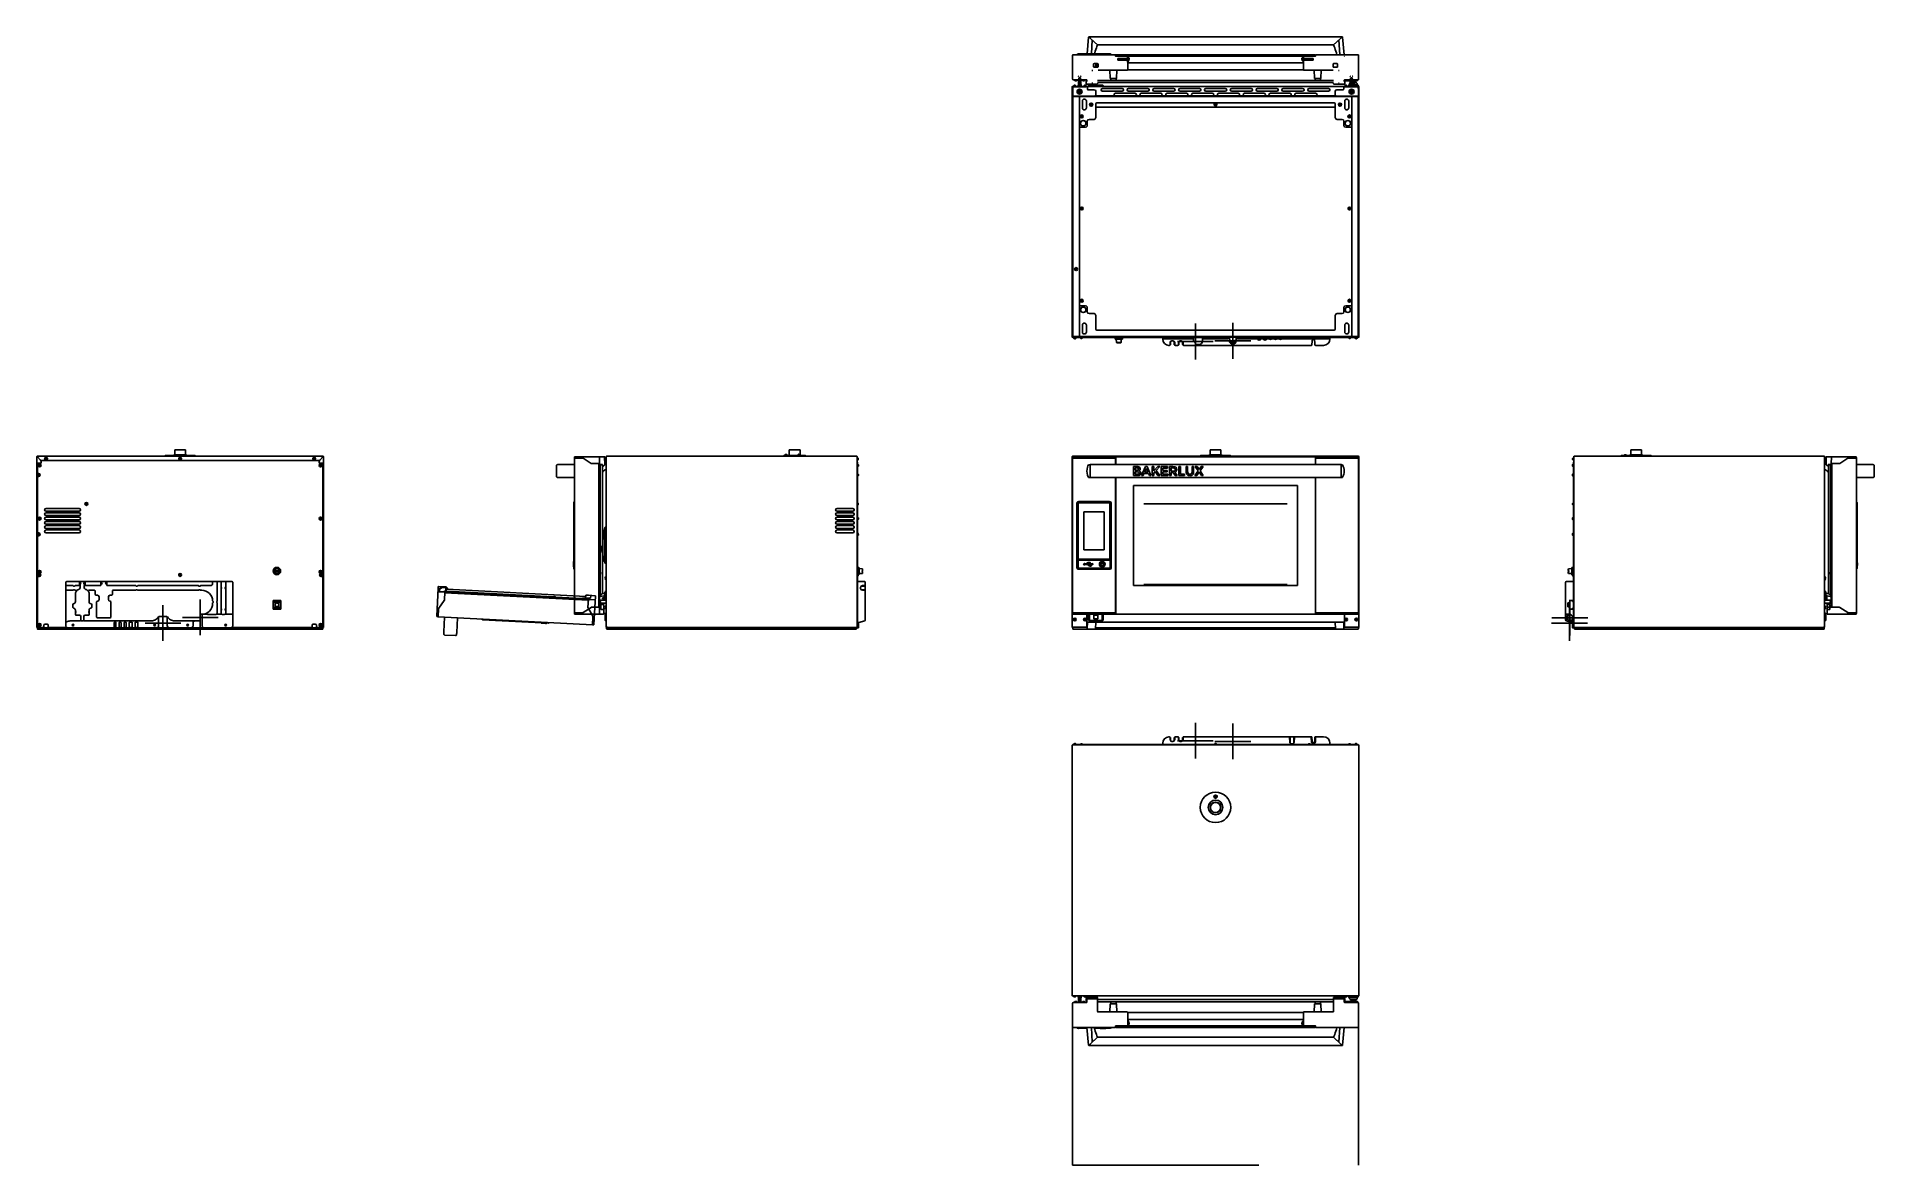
# Model space of a CAD drawing. Header units: millimetres. Extents: x 1025 to 6152, y 4116 to 7264.
import ezdxf

# ---------------------------------------------------------------- set-up
doc = ezdxf.new("R2010")
doc.units = ezdxf.units.MM
doc.header["$LTSCALE"] = 346.5
doc.linetypes.add('HIDDEN', pattern=[0.2, 0.1, -0.1])
doc.layers.get('0').update_dxf_attribs({"linetype": 'CONTINUOUS'})
doc.layers.add('ASSI', color=7, linetype='CONTINUOUS')
doc.layers.add('GEOM', color=7, linetype='CONTINUOUS')

# ---------------------------------------------------------------- blocks, each defined once
blk = doc.blocks.new('A$C4828721D')
at = {"color": 253, "linetype": 'HIDDEN', "ltscale": 15}
for p, q in [((0, 53.9), (4.1, 132.4)), ((4.1, 132.8), (4.3, 136.5)), ((4.1, 133), (4.2, 135.9)), ((4.1, 133), (4.1, 133)), ((4.3, 135.9), (4.2, 135.9)), ((26.3, 135.8), (4.6, 136.7)), ((4.6, 122.3), (22.6, 121.7)), ((7.6, 122.2), (8.1, 132.3)), ((13.1, 132), (8.1, 132.3)), ((13.1, 132.6), (13.1, 132.2)), ((25.3, 134.1), (14.1, 133.5)), ((24.5, 125), (18.4, 121.9)), ((21.4, 99), (22.6, 121.7)), ((21.4, 99), (22.6, 121.7)), ((22.6, 121.7), (22.5, 119.7)), ((22.5, 119.7), (422.9, 98.7)), ((423, 100.7), (22.6, 121.7)), ((25.6, 131.1), (25.3, 126.2)), ((26.1, 131), (25.6, 121.6)), ((30.1, 131.4), (25.8, 131.5)), ((27, 129.9), (26, 130)), ((26.5, 135.8), (26.3, 135.8)), ((26.3, 135.3), (26.3, 135.1)), ((26.5, 124.5), (26.7, 128.5)), ((30.1, 131.9), (26.6, 135.7)), ((324.4, 107.9), (27.4, 123.5)), ((27.7, 129.5), (415.5, 109.1)), ((30, 131.4), (29.2, 130.7)), ((30.1, 131.8), (30.1, 131.4)), ((322.7, 106.2), (322.7, 106.3)), ((325.6, 108.4), (325.6, 108.5)), ((327, 106.8), (327.1, 108.7)), ((327.1, 106.8), (327, 106.8)), ((328.5, 107.7), (327.1, 107.8)), ((328.4, 106.7), (328.3, 106.7)), ((328.5, 108.6), (328.4, 106.7)), ((330, 108.2), (330, 108.2)), ((406.2, 103.6), (331.2, 107.6)), ((332.7, 105.7), (332.7, 105.8)), ((407.4, 104.1), (407.4, 104.2)), ((408.9, 102.5), (409, 104.4)), ((410.4, 104.4), (410.3, 102.4)), ((411.9, 103.9), (411.9, 103.9)), ((418.4, 103), (413.1, 103.3)), ((415.6, 112.3), (415.3, 105.5)), ((415.7, 105), (423.2, 104.5)), ((416.1, 112.7), (423.6, 112.5)), ((419.3, 100.9), (419.5, 104.7)), ((419.5, 104.2), (419.5, 104.7)), ((421.8, 78.1), (423.2, 104)), ((423.2, 104.5), (428.2, 104.3)), ((423.6, 112.5), (441.6, 111.2)), ((429.3, 105.2), (429.6, 111.1)), ((438.4, 30.9), (442.6, 110.2)), ((0.9, 52.8), (3.9, 52.6)), ((3.9, 52.6), (5.1, 75.3)), ((434.3, 30), (3.9, 52.6)), ((5.5, 76.3), (21, 98)), ((21.9, 51.7), (19.8, 10.7)), ((404.6, 101.9), (404.6, 102)), ((409, 102.5), (408.9, 102.5)), ((410.3, 102.4), (410.2, 102.4)), ((414.6, 101.4), (414.6, 101.5)), ((414.6, 101.5), (418.6, 101.4)), ((421.8, 78.1), (423, 100.7)), ((421.8, 77.5), (421.8, 78.1)), ((422.1, 77), (421.8, 77.5)), ((422.1, 77), (435.3, 53.8)), ((435.3, 53.8), (422.1, 77)), ((422.9, 98.7), (423, 100.7)), ((441, 99.5), (423, 100.7)), ((434.3, 30), (435.5, 52.7)), ((434.3, 30), (435.5, 52.7)), ((435.6, 53.3), (435.3, 53.8)), ((435.5, 52.7), (435.6, 53.3)), ((19.5, 4.7), (19.7, 9.9)), ((19.8, 10.7), (19.7, 5.8)), ((19.7, 4.7), (19.7, 4.7)), ((22.3, 1.6), (52.3, 0)), ((55.2, 2.8), (55.2, 2.9)), ((55.7, 8.8), (55.3, 4)), ((55.7, 8), (55.4, 2.8)), ((57.9, 49.8), (55.7, 8.8)), ((125.1, 46), (125.1, 46.3)), ((125.1, 46), (125.1, 45.9)), ((125.1, 45.9), (125.1, 45.8)), ((125.1, 45.8), (125.2, 45.7)), ((125.2, 45.7), (125.2, 45.7)), ((125.2, 45.7), (125.3, 45.6)), ((125.3, 45.6), (127.2, 44.2)), ((127.2, 44.2), (125.3, 45.6)), ((310.6, 34.5), (127.5, 44.1)), ((127.6, 44.1), (129.3, 44)), ((291.7, 35.3), (291.7, 35)), ((306.4, 34), (291.9, 34.8)), ((295.8, 34.3), (302.4, 34)), ((306.7, 34.5), (306.6, 34.2)), ((310.9, 34.6), (312.9, 35.8)), ((310.9, 34.6), (312.9, 35.8)), ((312.9, 35.8), (313, 35.8)), ((313.1, 36), (313.2, 36.2)), ((313.2, 36.2), (313.2, 36.4)), ((437.4, 29.9), (434.3, 30))]:
    blk.add_line(p, q, dxfattribs=at)
for points in [[(125.1, 46), (125.1, 46), (125.1, 45.9), (125.1, 45.9), (125.1, 45.9)], [(125.1, 45.9), (125.1, 45.8), (125.1, 45.8), (125.2, 45.8), (125.2, 45.7)], [(125.2, 45.7), (125.2, 45.7), (125.2, 45.7), (125.3, 45.6), (125.3, 45.6), (125.3, 45.6)], [(313, 35.8), (313.1, 35.9), (313.1, 36)]]:
    blk.add_lwpolyline(points, dxfattribs=at)
for centre, radius, start, end in [((4.5, 121.3), 1, 88, 177), ((4.4, 132.8), 0.25, 177, 266.5), ((4.4, 132.4), 0.25, 124.1128, 177), ((4.6, 136.5), 0.25, 87.5, 177.0009), ((8.4, 132.2), 0.25, 148.5368, 160.1347), ((14.1, 132.5), 1, 93.0158, 176.9755), ((25.3, 135.1), 1, 273.0009, 356.9904), ((58.9, 128.9), 33.4, 175.5353, 176.2187), ((25.6, 131.1), 0.5, 357, 67.5731), ((26.5, 135.6), 0.15, 42, 84), ((27.5, 124.5), 1, 177, 267), ((27.7, 128.5), 1, 87, 177), ((27.2, 132.9), 3, 267, 312), ((30, 131.8), 0.15, 357, 42), ((48, 120.4), 3, 136.2588, 177), ((57, 120), 3, 357, 37.7412), ((327.3, 103), 5.7, 108.0786, 143.7581), ((322.9, 106.3), 0.2, 143.7581, 177), ((322.9, 106.2), 0.2, 177, 267), ((327.3, 103), 5.71, 106.2423, 108.2266), ((327.3, 103), 5.72, 104.2712, 106.2421), ((327.3, 103), 5.72, 103.82, 104.2714), ((327.3, 103), 5.73, 102.3021, 103.8197), ((327.3, 103), 5.74, 101.552, 102.3022), ((327.3, 103), 5.75, 100.3249, 101.5518), ((327.4, 103), 5.77, 99.3779, 100.3249), ((327.4, 102.9), 5.79, 98.3352, 99.3778), ((327.4, 102.9), 5.82, 97.2382, 98.3349), ((327.4, 102.9), 5.85, 96.3464, 97.2384), ((327.4, 102.8), 5.9, 95.0504, 96.3454), ((327.4, 102.8), 5.96, 94.3826, 95.0514), ((327.4, 102.6), 6.09, 92.4735, 94.3771), ((327.5, 102.8), 3.93, 78.6741, 95.3259), ((327.6, 102.6), 6.09, 79.6229, 81.5265), ((327.6, 102.8), 5.96, 78.9486, 79.6174), ((327.7, 102.8), 5.9, 77.6546, 78.9496), ((327.7, 102.9), 5.85, 76.7616, 77.6536), ((327.7, 102.9), 5.82, 75.6651, 76.7618), ((327.7, 102.9), 5.79, 74.6222, 75.6648), ((327.7, 102.9), 5.77, 73.6751, 74.6221), ((327.7, 103), 5.75, 72.4482, 73.6751), ((327.7, 103), 5.74, 71.6978, 72.448), ((327.7, 103), 5.73, 70.1803, 71.6979), ((327.7, 103), 5.72, 69.7286, 70.18), ((327.7, 103), 5.72, 67.7579, 69.7288), ((327.7, 103), 5.71, 65.7734, 67.7577), ((327.7, 103), 5.7, 30.2419, 65.9214), ((332.5, 105.7), 0.2, 267, 357), ((332.5, 105.8), 0.2, 357, 30.2419), ((409.2, 98.8), 5.7, 108.0786, 143.7581), ((409.2, 98.7), 5.71, 106.2423, 108.2266), ((409.2, 98.7), 5.72, 104.2712, 106.2421), ((409.2, 98.7), 5.72, 103.82, 104.2714), ((409.2, 98.7), 5.73, 102.3021, 103.8197), ((409.2, 98.7), 5.74, 101.552, 102.3022), ((409.2, 98.7), 5.75, 100.3249, 101.5518), ((409.2, 98.7), 5.77, 99.3779, 100.3249), ((409.2, 98.6), 5.79, 98.3352, 99.3778), ((409.2, 98.6), 5.82, 97.2382, 98.3349), ((409.2, 98.6), 5.85, 96.3464, 97.2384), ((409.3, 98.5), 5.9, 95.0504, 96.3454), ((409.3, 98.5), 5.96, 94.3826, 95.0514), ((409.3, 98.3), 6.09, 92.4735, 94.3771), ((409.5, 98.3), 6.09, 79.6229, 81.5265), ((409.5, 98.5), 5.96, 78.9486, 79.6174), ((409.5, 98.5), 5.9, 77.6546, 78.9496), ((409.6, 98.6), 5.85, 76.7616, 77.6536), ((409.6, 98.6), 5.82, 75.6651, 76.7618), ((409.6, 98.6), 5.79, 74.6222, 75.6648), ((409.6, 98.6), 5.77, 73.6751, 74.6221), ((409.6, 98.7), 5.75, 72.4482, 73.6751), ((409.6, 98.7), 5.74, 71.6978, 72.448), ((409.6, 98.7), 5.73, 70.1803, 71.6979), ((409.6, 98.7), 5.72, 69.7286, 70.18), ((409.6, 98.7), 5.72, 67.7579, 69.7288), ((409.6, 98.7), 5.71, 65.7734, 67.7577), ((409.6, 98.7), 5.7, 30.2419, 65.9214), ((415.8, 105.5), 0.5, 177, 266), ((416.1, 112.2), 0.5, 88, 177), ((418.4, 104), 1, 267, 357), ((428.3, 105.3), 1, 268, 357), ((428.6, 111.1), 1, 357, 86), ((441.6, 110.2), 1, 357, 86), ((1, 53.8), 1, 177, 266), ((7.1, 75.2), 2, 144.3391, 177), ((19.4, 99.1), 2, 324.3391, 357), ((19.4, 99.1), 2, 324.3391, 357), ((404.8, 102), 0.2, 143.7581, 177), ((404.8, 101.9), 0.2, 177, 267), ((409.4, 98.6), 3.93, 78.6741, 95.3259), ((414.4, 101.4), 0.2, 267, 357), ((414.4, 101.5), 0.2, 357, 30.2419), ((418.6, 102.2), 0.75, 268, 357), ((423.8, 77.9), 2, 177, 209.6609), ((423.8, 77.9), 2, 177, 209.6609), ((433.5, 52.8), 2, 357, 29.6609), ((433.5, 52.8), 2, 357, 29.6609), ((440.9, 98.5), 1, 357, 86), ((22.5, 4.6), 3, 176.6188, 267), ((25.7, 9.6), 6, 171.166, 177), ((52.4, 3), 3, 267, 357.3812), ((49.7, 8.3), 6, 357, 0.4717), ((125.6, 46), 0.5, 179, 233.9332), ((127.5, 44.6), 0.5, 233.9322, 267.0007), ((291.2, 35.3), 0.5, 357, 27.6364), ((291.9, 35), 0.25, 177, 267), ((295.9, 36.3), 2, 238.1918, 267), ((302.5, 36), 2, 267, 295.7012), ((306.4, 34.2), 0.25, 267, 357), ((307.2, 34.5), 0.5, 146.3636, 177), ((312.7, 36.2), 0.5, 300.0668, 355), ((437.4, 30.9), 1, 268, 357)]:
    blk.add_arc(centre, radius, start, end, dxfattribs=at)
for centre, major_axis, ratio, start_param, end_param in [((22.7, 4.6), (2.23, 2.01), 0.998785, 2.357773, 3.92541), ((19.6, 4.7), (0.08, 1.5), 0.034921, -1.570864, -0.743834), ((52.2, 3), (-2.01, 2.23), 0.998785, -3.92541, -2.357773), ((55.2, 2.9), (0.08, 1.5), 0.034921, 0.743834, 1.570864)]:
    blk.add_ellipse(centre, major_axis=major_axis, ratio=ratio, start_param=start_param, end_param=end_param, dxfattribs=at)
for points, knots in [([(13.1, 132), (13.1, 132), (13.1, 132), (13.1, 132.1), (13.1, 132.1), (13.1, 132.2), (13.1, 132.2)], [0, 0, 0, 0, 0.076263, 0.292993, 0.617374, 1, 1, 1, 1]), ([(25.6, 131.6), (25.6, 131.6), (25.6, 131.6), (25.6, 131.6), (25.6, 131.5)], [0, 0, 0, 0, 0.252989, 1, 1, 1, 1]), ([(25.6, 131.1), (25.6, 131.1), (25.6, 131.3), (25.6, 131.4), (25.6, 131.5)], [0, 0, 0, 0, 0.32098, 1, 1, 1, 1]), ([(26.3, 135.3), (26.3, 135.4), (26.3, 135.5), (26.3, 135.7), (26.3, 135.8)], [0, 0, 0, 0, 0.382715, 1, 1, 1, 1]), ([(28, 134), (28, 134), (28, 134), (28.1, 134.1), (28.1, 134.1), (28.1, 134.1)], [0, 0, 0, 0, 0.694411, 0.915876, 1, 1, 1, 1]), ([(29.8, 131.4), (29.7, 131.4), (29.4, 131.5), (29.2, 131.6), (29.1, 131.7)], [0, 0, 0, 0, 0.464076, 1, 1, 1, 1]), ([(423.2, 104.5), (423.2, 104.5), (423.2, 104.1), (423.2, 104.1), (423.2, 104)], [0, 0, 0, 0, 0.076131, 1, 1, 1, 1]), ([(310.6, 34.5), (310.6, 34.5), (310.7, 34.5), (310.7, 34.5), (310.7, 34.5)], [0, 0, 0, 0, 0.497359, 1, 1, 1, 1])]:
    blk.add_open_spline(points, degree=3, knots=knots, dxfattribs=at)
for points in [[(25.6, 131.5), (25.6, 131.5), (25.6, 131.5), (25.6, 131.5)], [(310.7, 34.5), (310.8, 34.5), (310.8, 34.6), (310.9, 34.6)]]:
    blk.add_open_spline(points, degree=3, dxfattribs=at)

msp = doc.modelspace()

# ---------------------------------------------------------------- linework, layer by layer
at = {"color": 7, "linetype": 'Continuous'}
for p, q in [((3959.9, 7263), (3955.4, 7216)), ((3964, 7264), (3960.8, 7263.9)), ((3964, 7261), (3964, 7264)), ((3964, 7264), (4664, 7264)), ((3985, 7241), (3964.4, 7259.9)), ((3967.6, 7216.1), (3969.7, 7255)), ((3985, 7241), (3968.9, 7255.8)), ((4642.9, 7241), (3985, 7241)), ((4642.9, 7241), (4663.5, 7259.9)), ((4643, 7241), (4659.1, 7255.8)), ((4660.5, 7214), (4658.2, 7255)), ((4664, 7264), (4664, 7261)), ((4664, 7264), (4667.1, 7263.9)), ((4672.7, 7214), (4668.1, 7263)), ((3915, 7146), (3915, 7212)), ((3917, 7214), (4033, 7214)), ((3927.3, 7214.4), (3927.3, 7214.2)), ((3927.3, 7214.2), (3927.3, 7214)), ((3929.5, 7215.9), (3927.5, 7214.6)), ((3929.5, 7215.9), (3927.5, 7214.6)), ((3927.5, 7214.6), (3927.5, 7214.6)), ((3929.7, 7216), (4020.2, 7216)), ((3929.9, 7216), (3930.3, 7216)), ((3942.9, 7216), (3967.7, 7216)), ((3973.9, 7180), (3973.9, 7188)), ((3975, 7189.1), (3985, 7189.1)), ((3985, 7178.9), (3975, 7178.9)), ((3979.6, 7189.1), (3979.5, 7178.9)), ((3986.1, 7181), (3979.5, 7181)), ((3986.1, 7183), (3979.6, 7183)), ((3981, 7188.8), (3981, 7189.1)), ((3981, 7188.8), (3984, 7188.8)), ((3982.8, 7184.3), (3983.2, 7183.9)), ((3986.1, 7186.4), (3983.5, 7187.5)), ((3984, 7189.1), (3984, 7188.8)), ((3984, 7187.3), (3984, 7188.8)), ((3986.1, 7188), (3986.1, 7180)), ((3992.5, 7216.2), (3992.5, 7216.5)), ((3992.7, 7216.7), (4007.2, 7216.7)), ((4007.5, 7216.2), (4007.5, 7216.5)), ((4019.8, 7216), (4018.4, 7216)), ((4020, 7216), (4020, 7216)), ((4022.4, 7214.6), (4020.4, 7215.9)), ((4020.4, 7215.9), (4022.4, 7214.6)), ((4022.5, 7214.6), (4022.4, 7214.6)), ((4022.6, 7214.2), (4022.6, 7214.3)), ((4022.6, 7214.2), (4022.6, 7214)), ((4035, 7212), (4035, 7210.5)), ((4035, 7212), (4035, 7210.5)), ((4035, 7212), (4035, 7210.5)), ((4035.5, 7212.5), (4035.5, 7210.5)), ((4035.9, 7209.5), (4066.7, 7209.5)), ((4036.5, 7213.5), (4591.5, 7213.5)), ((4590.5, 7209.5), (4037.5, 7209.5)), ((4041.7, 7199.2), (4041.7, 7202.8)), ((4041.8, 7198.9), (4041.7, 7199.2)), ((4042.7, 7203.5), (4064.7, 7203.5)), ((4042.7, 7198.5), (4064.7, 7198.5)), ((4065.7, 7202.8), (4065.7, 7199.2)), ((4066.7, 7209.5), (4067, 7209.5)), ((4066.7, 7209.5), (4067, 7209.5)), ((4068.7, 7207.5), (4068.7, 7193.1)), ((4068.7, 7192), (4069, 7192)), ((4069, 7207.5), (4069, 7192)), ((4069, 7207.5), (4069, 7192)), ((4070, 7207.5), (4069, 7207.5)), ((4069, 7193.1), (4069.4, 7193.5)), ((4559, 7191.6), (4069, 7191.6)), ((4069, 7172.5), (4069, 7191)), ((4070.3, 7206), (4069.2, 7206)), ((4070.3, 7196), (4069.2, 7196)), ((4070, 7206), (4070, 7207.5)), ((4070, 7194.9), (4070, 7196)), ((4070.6, 7206.5), (4070.4, 7206.5)), ((4072.2, 7203.3), (4072.2, 7203.3)), ((4072.2, 7198.7), (4072.2, 7198.7)), ((4072.4, 7204.8), (4072.4, 7204.8)), ((4072.4, 7203), (4073, 7203)), ((4073, 7202), (4072.4, 7202)), ((4072.4, 7201.6), (4072.4, 7201.6)), ((4072.4, 7200.2), (4072.4, 7200.2)), ((4555, 7203), (4555.5, 7203)), ((4555.5, 7202), (4555, 7202)), ((4555.5, 7204.8), (4555.5, 7204.8)), ((4555.5, 7200.4), (4555.5, 7200.4)), ((4555.5, 7200.2), (4555.5, 7200.2)), ((4555.8, 7203.3), (4555.8, 7203.3)), ((4555.8, 7198.7), (4555.8, 7198.7)), ((4557.4, 7206.5), (4557.6, 7206.5)), ((4557.7, 7206), (4558.7, 7206)), ((4557.7, 7196), (4558.7, 7196)), ((4558, 7206), (4558, 7207.5)), ((4558, 7207.5), (4559, 7207.5)), ((4558, 7194.9), (4558, 7196)), ((4559, 7193.1), (4558.5, 7193.5)), ((4559, 7192), (4559, 7207.5)), ((4559, 7192), (4559, 7207.5)), ((4559, 7192), (4559.2, 7192)), ((4559, 7172.5), (4559, 7191)), ((4559.2, 7207.5), (4559.2, 7193.1)), ((4561.2, 7209.5), (4561, 7209.5)), ((4561, 7209.5), (4561.2, 7209.5)), ((4561.2, 7209.5), (4592, 7209.5)), ((4562.2, 7202.8), (4562.2, 7199.2)), ((4585.2, 7203.5), (4563.3, 7203.5)), ((4585.2, 7198.5), (4563.3, 7198.5)), ((4586.2, 7199.2), (4586.2, 7202.8)), ((4592.5, 7212.5), (4592.5, 7210.5)), ((4593, 7212), (4593, 7210.5)), ((4593, 7212), (4593, 7210.5)), ((4593, 7210.5), (4593, 7212)), ((4711, 7214), (4595, 7214)), ((4595, 7214), (4711, 7214)), ((4641.9, 7180), (4641.9, 7188)), ((4643, 7189.1), (4653, 7189.1)), ((4653, 7178.9), (4643, 7178.9)), ((4654.1, 7188), (4654.1, 7180)), ((4713, 7190.7), (4712.9, 7190.7)), ((4713, 7214), (4713, 7212)), ((4713, 7212), (4713, 7191.3)), ((4713, 7146), (4713, 7212)), ((4713, 7191.3), (4713, 7190.2)), ((4713, 7190.2), (4713, 7167.8)), ((3914.9, 7125.6), (3954.5, 7125.6)), ((3931.9, 7144), (3917, 7144)), ((3917.7, 7144), (3917, 7144)), ((3917, 7144), (3931.9, 7144)), ((3917, 7126), (3917, 7126.2)), ((3918.7, 7128), (3918.7, 7128.1)), ((3919, 7143.7), (3919, 7143.8)), ((3919.5, 7143), (3919.5, 7143)), ((3919.5, 7143), (3919.5, 7143)), ((3920.5, 7128), (3920.5, 7128.6)), ((3921.5, 7128.6), (3921.5, 7128)), ((3923.3, 7128.1), (3923.3, 7128)), ((3923.4, 7141), (3923.4, 7141.4)), ((3924.5, 7141.4), (3924.5, 7141)), ((3925, 7126), (3925, 7126.2)), ((3928.4, 7143), (3928.5, 7143)), ((3928.5, 7143), (3928.5, 7143)), ((3929, 7143.7), (3929, 7143.8)), ((3930, 7143.7), (3930, 7143.8)), ((3930, 7125.9), (3930, 7125.8)), ((3930.5, 7143), (3930.5, 7143)), ((3930.5, 7143), (3930.5, 7143)), ((3930.5, 7126.6), (3930.5, 7126.6)), ((3930.5, 7126.6), (3930.5, 7126.6)), ((3930.7, 7144.3), (3930.7, 7144)), ((3930.9, 7127), (3930.9, 7128.6)), ((3931.2, 7130.8), (3931.2, 7127.3)), ((3931.4, 7145), (3932.5, 7145)), ((3931.9, 7131.4), (3931.9, 7145)), ((3932.2, 7130.4), (3932.2, 7127.9)), ((3932.5, 7145), (3932.5, 7148.5)), ((3932.9, 7131.1), (3932.9, 7149)), ((3932.9, 7145), (3933, 7145)), ((3933, 7144), (3932.9, 7144)), ((3933, 7144), (3932.9, 7144)), ((3933, 7149), (3933, 7128.3)), ((3937, 7149), (3933, 7149)), ((3934.4, 7128.2), (3934.4, 7128.6)), ((3935.5, 7128.6), (3935.5, 7128.2)), ((3937, 7149), (3937, 7128.3)), ((3937, 7145), (3937.1, 7145)), ((3937.1, 7144), (3937, 7144)), ((3937.1, 7144), (3937, 7144)), ((3937.1, 7131.1), (3937.1, 7149)), ((3937.5, 7145), (3937.5, 7148.5)), ((3937.5, 7145), (3938.5, 7145)), ((3937.7, 7130.4), (3937.7, 7127.9)), ((3938.1, 7131.4), (3938.1, 7145)), ((3953, 7144), (3938.1, 7144)), ((3938.1, 7144), (3953, 7144)), ((3938.7, 7130.8), (3938.7, 7127.3)), ((3939, 7127), (3939, 7128.6)), ((3939.2, 7144.3), (3939.2, 7144)), ((3939.4, 7143), (3939.5, 7143)), ((3939.5, 7126.6), (3939.4, 7126.6)), ((3939.5, 7143), (3939.5, 7143)), ((3939.5, 7126.6), (3939.5, 7126.6)), ((3940, 7143.7), (3940, 7143.8)), ((3940, 7125.9), (3940, 7125.8)), ((3941, 7143.7), (3941, 7143.8)), ((3941.5, 7143), (3941.5, 7143)), ((3941.5, 7143), (3941.5, 7143)), ((3945.4, 7141), (3945.4, 7141.4)), ((3946, 7126), (3946, 7126.2)), ((3946.5, 7141.4), (3946.5, 7141)), ((3947.7, 7128), (3947.7, 7128.1)), ((3949.5, 7128), (3949.5, 7128.6)), ((3950.4, 7143), (3950.5, 7143)), ((3950.5, 7143), (3950.5, 7143)), ((3950.5, 7128.6), (3950.5, 7128)), ((3951, 7143.7), (3951, 7143.8)), ((3953, 7144), (3952.3, 7144)), ((3952.3, 7128.1), (3952.3, 7128)), ((3953, 7133.5), (3953, 7139)), ((3954, 7126), (3954, 7126.2)), ((3954.2, 7140.2), (3954.5, 7140.2)), ((3954.2, 7132.2), (3983.7, 7132.2)), ((3954.5, 7124.8), (3954.5, 7125.6)), ((3955, 7143), (3955, 7140.7)), ((3960, 7127.8), (3960, 7124.8)), ((3961, 7128.8), (3999, 7128.8)), ((3962, 7127), (3962, 7128.5)), ((3997.7, 7126.8), (3962.2, 7126.8)), ((3985, 7142), (4643, 7142)), ((4643, 7136), (3985, 7136)), ((3986.2, 7170.5), (4044.5, 7170.5)), ((3986.2, 7170.5), (4067, 7170.5)), ((3998, 7128.5), (3998, 7127)), ((4000, 7127.8), (4000, 7124.8)), ((4019.9, 7148.5), (4019, 7170.5)), ((4020.4, 7148), (4037.5, 7148)), ((4021.5, 7147.7), (4021.5, 7144)), ((4036.5, 7147.7), (4036.5, 7144)), ((4038, 7148.5), (4038.9, 7170.5)), ((4559.2, 7171.6), (4068.7, 7171.6)), ((4641.7, 7170.5), (4561, 7170.5)), ((4641.7, 7170.5), (4583.4, 7170.5)), ((4589.9, 7148.5), (4589, 7170.5)), ((4590.4, 7148), (4607.5, 7148)), ((4591.5, 7147.7), (4591.5, 7144)), ((4606.5, 7147.7), (4606.5, 7144)), ((4608, 7148.5), (4608.9, 7170.5)), ((4673.7, 7132.2), (4644.2, 7132.2)), ((4673, 7143), (4673, 7140.7)), ((4673.7, 7140.2), (4673.5, 7140.2)), ((4673.5, 7125.6), (4713.1, 7125.6)), ((4673.5, 7124.8), (4673.5, 7125.6)), ((4674, 7144), (4675.7, 7144)), ((4674, 7126), (4674, 7126.2)), ((4689.9, 7144), (4675, 7144)), ((4675, 7144), (4689.9, 7144)), ((4675, 7133.5), (4675, 7139)), ((4675.5, 7142.5), (4675.5, 7144)), ((4675.5, 7142.5), (4675.5, 7142.5)), ((4676.5, 7141.5), (4675.5, 7142.5)), ((4675.5, 7142.5), (4675.5, 7142.5)), ((4675.7, 7128), (4675.7, 7128.1)), ((4679.5, 7141.5), (4676.5, 7141.5)), ((4677, 7143.7), (4677, 7143.8)), ((4677.5, 7143), (4677.5, 7143)), ((4677.5, 7143), (4677.5, 7143)), ((4678, 7142.4), (4677.5, 7142.4)), ((4677.5, 7128), (4677.5, 7128.6)), ((4678.5, 7128.6), (4678.5, 7128)), ((4680.3, 7128.1), (4680.3, 7128)), ((4681.4, 7141), (4681.4, 7141.4)), ((4682, 7126), (4682, 7126.2)), ((4682.5, 7141.4), (4682.5, 7141)), ((4689.9, 7141.5), (4684.4, 7141.5)), ((4685.5, 7125.6), (4685.5, 7128.6)), ((4689, 7142.4), (4685.9, 7142.4)), ((4686.4, 7143), (4686.5, 7143)), ((4686.5, 7143), (4686.5, 7143)), ((4686.5, 7129.6), (4689.2, 7129.6)), ((4687, 7143.7), (4687, 7143.8)), ((4687.5, 7130.1), (4687.5, 7132.9)), ((4689.3, 7134.9), (4687.6, 7133.3)), ((4688, 7143.7), (4688, 7143.8)), ((4688, 7125.9), (4688, 7125.8)), ((4688.5, 7143), (4688.5, 7143)), ((4688.5, 7143), (4688.5, 7143)), ((4688.5, 7126.6), (4688.5, 7126.6)), ((4688.5, 7126.6), (4688.5, 7126.6)), ((4688.7, 7144.3), (4688.7, 7144)), ((4688.9, 7127), (4688.9, 7128.6)), ((4689.2, 7130.8), (4689.2, 7127.3)), ((4689.3, 7135), (4689.3, 7134.9)), ((4689.4, 7145), (4690.5, 7145)), ((4689.6, 7135.1), (4689.9, 7135.1)), ((4689.9, 7131.4), (4689.9, 7145)), ((4690.2, 7130.4), (4690.2, 7127.9)), ((4690.2, 7129.6), (4691, 7129.6)), ((4690.5, 7145), (4690.5, 7148.5)), ((4690.9, 7131.1), (4690.9, 7149)), ((4690.9, 7145), (4691, 7145)), ((4691, 7144), (4690.9, 7144)), ((4691, 7144), (4690.9, 7144)), ((4691, 7137.4), (4690.9, 7137.3)), ((4690.9, 7135.4), (4691, 7135.3)), ((4690.9, 7135.1), (4691, 7135.1)), ((4695, 7149), (4691, 7149)), ((4691, 7149), (4691, 7128.3)), ((4692.4, 7128.2), (4692.4, 7128.6)), ((4693.5, 7128.6), (4693.5, 7128.2)), ((4695, 7149), (4695, 7128.3)), ((4695, 7145), (4695.1, 7145)), ((4695.1, 7144), (4695, 7144)), ((4695.1, 7144), (4695, 7144)), ((4695, 7138.1), (4695.1, 7138.1)), ((4695.1, 7137.6), (4695, 7137.6)), ((4695, 7129.6), (4695.2, 7129.6)), ((4695, 7129.6), (4695.7, 7129.6)), ((4695.1, 7131.1), (4695.1, 7149)), ((4695.5, 7145), (4695.5, 7148.5)), ((4695.5, 7145), (4696.5, 7145)), ((4695.7, 7130.4), (4695.7, 7127.9)), ((4696.1, 7131.4), (4696.1, 7145)), ((4711, 7144), (4696.1, 7144)), ((4696.1, 7144), (4711, 7144)), ((4701.5, 7141.5), (4696.1, 7141.5)), ((4696.1, 7138.1), (4703, 7138.1)), ((4705.4, 7137.6), (4696.1, 7137.6)), ((4696.2, 7132), (4696.2, 7132.1)), ((4707.3, 7135.1), (4696.3, 7135.1)), ((4696.7, 7130.8), (4696.7, 7127.3)), ((4696.7, 7129.6), (4710.5, 7129.6)), ((4700, 7142.4), (4696.9, 7142.4)), ((4697, 7127), (4697, 7128.6)), ((4697.2, 7144.3), (4697.2, 7144)), ((4697.4, 7143), (4697.5, 7143)), ((4697.5, 7126.6), (4697.4, 7126.6)), ((4697.5, 7143), (4697.5, 7143)), ((4697.5, 7126.6), (4697.5, 7126.6)), ((4698, 7143.7), (4698, 7143.8)), ((4698, 7132), (4698, 7132.6)), ((4698, 7125.9), (4698, 7125.8)), ((4699, 7143.7), (4699, 7143.8)), ((4699, 7132.6), (4699, 7132)), ((4699.5, 7143), (4699.5, 7143)), ((4699.5, 7143), (4699.5, 7143)), ((4700.8, 7132.1), (4700.8, 7132)), ((4701.7, 7138.1), (4701.7, 7141.4)), ((4701.7, 7129.6), (4702.1, 7129.6)), ((4702.5, 7135.6), (4702.5, 7137.1)), ((4702.5, 7130), (4702.5, 7130.2)), ((4703, 7138.1), (4703.5, 7137.6)), ((4703, 7126), (4703, 7126.2)), ((4703.4, 7141), (4703.4, 7141.4)), ((4704.5, 7141.4), (4704.5, 7141)), ((4704.7, 7128), (4704.7, 7128.1)), ((4705.4, 7137.6), (4706.5, 7137.1)), ((4706.5, 7135.6), (4705.4, 7135.1)), ((4709.5, 7141.5), (4706.4, 7141.5)), ((4706.5, 7135.6), (4706.5, 7137.1)), ((4706.5, 7128), (4706.5, 7128.6)), ((4707.5, 7128.6), (4707.5, 7128)), ((4709.3, 7133.3), (4707.7, 7134.9)), ((4708.5, 7142.4), (4707.9, 7142.4)), ((4708.4, 7143), (4708.5, 7143)), ((4708.5, 7143), (4708.5, 7143)), ((4709, 7143.7), (4709, 7143.8)), ((4709.3, 7128.1), (4709.3, 7128)), ((4709.5, 7141.5), (4710.5, 7142.5)), ((4709.5, 7130.1), (4709.5, 7132.9)), ((4710.3, 7144), (4711, 7144)), ((4710.5, 7142.5), (4710.5, 7144)), ((4710.5, 7142.5), (4710.5, 7142.5)), ((4710.5, 7142.5), (4710.5, 7142.5)), ((4711, 7126), (4711, 7126.2)), ((4711.5, 7125.6), (4711.5, 7128.6)), ((4712.6, 7167.3), (4713, 7167.3)), ((4713, 7167.8), (4713, 7166.7)), ((4713, 7166.7), (4713, 7146)), ((4713, 7146), (4713, 7144)), ((3914, 7124.8), (3914, 7124.7)), ((3914, 7124.8), (3914, 7124.8)), ((3914, 7124.7), (3914, 7122.1)), ((3914, 6426.5), (3914, 7122.1)), ((3914.8, 7122.1), (3914, 7122.1)), ((3914.8, 7124.7), (3914.8, 7122.1)), ((3914.9, 7121.7), (3914.8, 7121.7)), ((3914.9, 7124.8), (3914.9, 7124.7)), ((3954.5, 7124.8), (3914.9, 7124.8)), ((3914.9, 7121.7), (3915.6, 7120.4)), ((3915.6, 7123.6), (3915.6, 7123.2)), ((3915.6, 7098.9), (3915.6, 7119.8)), ((3916, 7124.3), (3916, 7124.8)), ((3916, 7096.6), (3916, 6428.6)), ((3916.6, 7124.6), (3952.5, 7124.6)), ((3916.6, 7097.9), (3924.5, 7097.9)), ((3933, 7097.6), (3917, 7097.6)), ((3918, 7097.8), (3929, 7097.8)), ((3926.5, 7098), (3926.5, 7098)), ((3926.5, 7098), (3978.5, 7098)), ((3928.6, 7098), (3928.7, 7097.8)), ((3929, 7124.8), (3929, 7124.6)), ((3929, 7098), (3929, 7097.8)), ((3932.2, 7110.3), (3932.2, 7111.3)), ((3932.2, 7111.3), (3933.5, 7111.3)), ((3933.5, 7110.3), (3932.2, 7110.3)), ((3933.5, 7111.3), (3934, 7111.8)), ((3934, 7109.8), (3933.5, 7110.3)), ((3934, 7111.8), (3934, 7113.1)), ((3934, 7113.1), (3935, 7113.1)), ((3934, 7108.5), (3934, 7109.8)), ((3935, 7108.5), (3934, 7108.5)), ((3934, 6428.6), (3934, 7096.6)), ((3935, 7113.1), (3935, 7111.8)), ((3935, 7111.8), (3935.5, 7111.3)), ((3935.5, 7110.3), (3935, 7109.8)), ((3935, 7109.8), (3935, 7108.5)), ((4693, 7097.6), (3935, 7097.6)), ((3935.5, 7111.3), (3936.8, 7111.3)), ((3936.8, 7110.3), (3935.5, 7110.3)), ((3936.8, 7111.3), (3936.8, 7110.3)), ((3942.5, 7065.6), (3942.5, 7084.6)), ((3953.4, 7124.8), (3953, 7124.6)), ((3953.5, 7084.6), (3953.5, 7065.6)), ((3954.5, 7124.8), (3955.5, 7124.8)), ((4672.5, 7124.8), (3955.5, 7124.8)), ((3956.5, 7123.8), (3956.5, 7118.1)), ((3975.8, 7116.1), (3958.5, 7116.1)), ((3966, 7075.1), (3964.7, 7075.1)), ((3964.7, 7075.1), (3964.7, 7074.1)), ((3964.7, 7074.1), (3966, 7074.1)), ((3966.5, 7075.6), (3966, 7075.1)), ((3966, 7074.1), (3966.5, 7073.6)), ((3967.5, 7076.9), (3966.5, 7076.9)), ((3966.5, 7076.9), (3966.5, 7075.6)), ((3967.5, 7075.6), (3967.5, 7076.9)), ((3968, 7075.1), (3967.5, 7075.6)), ((3967.5, 7073.6), (3968, 7074.1)), ((3969.3, 7075.1), (3968, 7075.1)), ((3968, 7074.1), (3969.3, 7074.1)), ((3969.3, 7074.1), (3969.3, 7075.1)), ((3979.5, 7100), (3979.5, 7100.2)), ((3979.5, 7099.7), (3979.5, 7100)), ((3979.5, 7099.4), (3979.5, 7099.7)), ((4648.4, 7099.6), (3979.5, 7099.6)), ((3979.5, 7098.9), (3979.5, 7099.4)), ((3979.8, 7112.1), (3979.8, 7101.1)), ((3980, 7038.6), (3980, 7076.6)), ((3983, 7079.6), (4645, 7079.6)), ((3999, 7119.8), (4053, 7119.8)), ((4053, 7111.8), (3999, 7111.8)), ((4089, 7106.6), (4035, 7106.6)), ((4071, 7119.8), (4125, 7119.8)), ((4125, 7111.8), (4071, 7111.8)), ((4161, 7106.6), (4107, 7106.6)), ((4143, 7119.8), (4197, 7119.8)), ((4197, 7111.8), (4143, 7111.8)), ((4233, 7106.6), (4179, 7106.6)), ((4215, 7119.8), (4269, 7119.8)), ((4269, 7111.8), (4215, 7111.8)), ((4305, 7106.6), (4251, 7106.6)), ((4287, 7119.8), (4341, 7119.8)), ((4341, 7111.8), (4287, 7111.8)), ((4311.7, 7074.1), (4311.7, 7075.1)), ((4311.7, 7075.1), (4313, 7075.1)), ((4313, 7074.1), (4311.7, 7074.1)), ((4313, 7075.1), (4313.5, 7075.6)), ((4313.5, 7073.6), (4313, 7074.1)), ((4313.5, 7075.6), (4313.5, 7076.9)), ((4313.5, 7076.9), (4314.5, 7076.9)), ((4314.5, 7076.9), (4314.5, 7075.6)), ((4314.5, 7075.6), (4315, 7075.1)), ((4315, 7074.1), (4314.5, 7073.6)), ((4315, 7075.1), (4316.3, 7075.1)), ((4316.3, 7074.1), (4315, 7074.1)), ((4316.3, 7075.1), (4316.3, 7074.1)), ((4377, 7106.6), (4323, 7106.6)), ((4359, 7119.8), (4413, 7119.8)), ((4413, 7111.8), (4359, 7111.8)), ((4449, 7106.6), (4395, 7106.6)), ((4431, 7119.8), (4485, 7119.8)), ((4485, 7111.8), (4431, 7111.8)), ((4521, 7106.6), (4467, 7106.6)), ((4503, 7119.8), (4557, 7119.8)), ((4557, 7111.8), (4503, 7111.8)), ((4593, 7106.6), (4539, 7106.6)), ((4575, 7119.8), (4629, 7119.8)), ((4629, 7111.8), (4575, 7111.8)), ((4648, 7076.6), (4648, 7038.6)), ((4648.1, 7112.1), (4648.1, 7101.1)), ((4648.4, 7100.4), (4648.4, 7100.3)), ((4648.4, 7100.3), (4648.4, 7100.1)), ((4648.4, 7099.7), (4648.4, 7099.3)), ((4648.4, 7099.3), (4648.4, 7098.9)), ((4649.4, 7098), (4701.5, 7098)), ((4652.1, 7116.1), (4669.5, 7116.1)), ((4658.7, 7075.1), (4660, 7075.1)), ((4658.7, 7074.1), (4658.7, 7075.1)), ((4660, 7074.1), (4658.7, 7074.1)), ((4660, 7075.1), (4660.5, 7075.6)), ((4660.5, 7073.6), (4660, 7074.1)), ((4660.5, 7076.9), (4661.5, 7076.9)), ((4660.5, 7075.6), (4660.5, 7076.9)), ((4661.5, 7076.9), (4661.5, 7075.6)), ((4661.5, 7075.6), (4662, 7075.1)), ((4662, 7074.1), (4661.5, 7073.6)), ((4662, 7075.1), (4663.3, 7075.1)), ((4663.3, 7074.1), (4662, 7074.1)), ((4663.3, 7075.1), (4663.3, 7074.1)), ((4671.5, 7123.8), (4671.5, 7118.1)), ((4673.5, 7124.8), (4672.5, 7124.8)), ((4713.1, 7124.8), (4673.5, 7124.8)), ((4674.5, 7124.8), (4674.9, 7124.6)), ((4674.5, 7065.6), (4674.5, 7084.6)), ((4711.3, 7124.6), (4675.4, 7124.6)), ((4685.5, 7084.6), (4685.5, 7065.6)), ((4691.2, 7111.3), (4692.5, 7111.3)), ((4691.2, 7110.3), (4691.2, 7111.3)), ((4692.5, 7110.3), (4691.2, 7110.3)), ((4692.5, 7111.3), (4693, 7111.8)), ((4693, 7109.8), (4692.5, 7110.3)), ((4693, 7113.1), (4694, 7113.1)), ((4693, 7111.8), (4693, 7113.1)), ((4693, 7108.5), (4693, 7109.8)), ((4694, 7108.5), (4693, 7108.5)), ((4694, 7113.1), (4694, 7111.8)), ((4694, 7111.8), (4694.5, 7111.3)), ((4694.5, 7110.3), (4694, 7109.8)), ((4694, 7109.8), (4694, 7108.5)), ((4694, 7096.6), (4694, 6428.6)), ((4694.5, 7111.3), (4695.8, 7111.3)), ((4695.8, 7110.3), (4694.5, 7110.3)), ((4711, 7097.6), (4695, 7097.6)), ((4695.8, 7111.3), (4695.8, 7110.3)), ((4699, 7124.8), (4699, 7124.6)), ((4699, 7098), (4699, 7097.8)), ((4710, 7097.8), (4699, 7097.8)), ((4699.3, 7098), (4699.2, 7097.8)), ((4699.3, 7098), (4699.2, 7097.8)), ((4701.5, 7098), (4701.5, 7098)), ((4711.3, 7097.9), (4703.4, 7097.9)), ((4712, 7124.3), (4712, 7124.8)), ((4712, 6428.6), (4712, 7096.6)), ((4712.3, 7123.6), (4712.3, 7123.2)), ((4713.1, 7121.7), (4712.3, 7120.4)), ((4712.3, 7098.9), (4712.3, 7119.8)), ((4714, 7104.8), (4712.3, 7104.8)), ((4713.1, 7124.8), (4713.1, 7124.7)), ((4713.1, 7121.7), (4713.2, 7121.7)), ((4713.2, 7124.7), (4713.2, 7122.1)), ((4713.2, 7122.1), (4714, 7122.1)), ((4714, 7124.8), (4714, 7124.8)), ((4714, 7124.8), (4714, 7124.7)), ((4714, 7124.7), (4714, 7122.1)), ((4714, 6426.4), (4714, 7122.1)), ((3938.2, 7041.3), (3938.2, 7042.3)), ((3938.2, 7042.3), (3939.5, 7042.3)), ((3939.5, 7041.3), (3938.2, 7041.3)), ((3939.5, 7042.3), (3940, 7042.8)), ((3940, 7040.8), (3939.5, 7041.3)), ((3940, 7042.8), (3940, 7044.1)), ((3940, 7044.1), (3941, 7044.1)), ((3940, 7039.5), (3940, 7040.8)), ((3941, 7039.5), (3940, 7039.5)), ((3941, 7044.1), (3941, 7042.8)), ((3941, 7042.8), (3941.5, 7042.3)), ((3941.5, 7041.3), (3941, 7040.8)), ((3941, 7040.8), (3941, 7039.5)), ((3941.5, 7042.3), (3942.8, 7042.3)), ((3942.8, 7041.3), (3941.5, 7041.3)), ((3942.8, 7042.3), (3942.8, 7041.3)), ((3956, 7016.6), (3956, 7028.6)), ((3961, 7033.6), (3975, 7033.6)), ((3966.5, 7073.6), (3966.5, 7072.3)), ((3966.5, 7072.3), (3967.5, 7072.3)), ((3967.5, 7072.3), (3967.5, 7073.6)), ((4648, 7067.6), (3980, 7067.6)), ((4313.5, 7072.3), (4313.5, 7073.6)), ((4314.5, 7072.3), (4313.5, 7072.3)), ((4314.5, 7073.6), (4314.5, 7072.3)), ((4653, 7033.6), (4667, 7033.6)), ((4660.5, 7072.3), (4660.5, 7073.6)), ((4661.5, 7072.3), (4660.5, 7072.3)), ((4661.5, 7073.6), (4661.5, 7072.3)), ((4672, 7028.6), (4672, 7016.6)), ((4685.2, 7042.3), (4686.5, 7042.3)), ((4685.2, 7041.3), (4685.2, 7042.3)), ((4686.5, 7041.3), (4685.2, 7041.3)), ((4686.5, 7042.3), (4687, 7042.8)), ((4687, 7040.8), (4686.5, 7041.3)), ((4687, 7044.1), (4688, 7044.1)), ((4687, 7042.8), (4687, 7044.1)), ((4687, 7039.5), (4687, 7040.8)), ((4688, 7039.5), (4687, 7039.5)), ((4688, 7044.1), (4688, 7042.8)), ((4688, 7042.8), (4688.5, 7042.3)), ((4688.5, 7041.3), (4688, 7040.8)), ((4688, 7040.8), (4688, 7039.5)), ((4688.5, 7042.3), (4689.8, 7042.3)), ((4689.8, 7041.3), (4688.5, 7041.3)), ((4689.8, 7042.3), (4689.8, 7041.3)), ((3935, 7011.6), (3951, 7011.6)), ((4677, 7011.6), (4693, 7011.6)), ((4712, 6994.8), (4714, 6994.8)), ((4714, 7000.1), (4714, 7000.1)), ((4714, 6997.6), (4714, 6997.6)), ((3938.2, 6784.3), (3938.2, 6785.3)), ((3938.2, 6785.3), (3939.5, 6785.3)), ((3939.5, 6784.3), (3938.2, 6784.3)), ((3939.5, 6785.3), (3940, 6785.8)), ((3940, 6783.8), (3939.5, 6784.3)), ((3940, 6785.8), (3940, 6787.1)), ((3940, 6787.1), (3941, 6787.1)), ((3940, 6782.5), (3940, 6783.8)), ((3941, 6782.5), (3940, 6782.5)), ((3941, 6787.1), (3941, 6785.8)), ((3941, 6785.8), (3941.5, 6785.3)), ((3941.5, 6784.3), (3941, 6783.8)), ((3941, 6783.8), (3941, 6782.5)), ((3941.5, 6785.3), (3942.8, 6785.3)), ((3942.8, 6784.3), (3941.5, 6784.3)), ((3942.8, 6785.3), (3942.8, 6784.3)), ((4685.2, 6785.3), (4686.5, 6785.3)), ((4685.2, 6784.3), (4685.2, 6785.3)), ((4686.5, 6784.3), (4685.2, 6784.3)), ((4686.5, 6785.3), (4687, 6785.8)), ((4687, 6783.8), (4686.5, 6784.3)), ((4687, 6787.1), (4688, 6787.1)), ((4687, 6785.8), (4687, 6787.1)), ((4687, 6782.5), (4687, 6783.8)), ((4688, 6782.5), (4687, 6782.5)), ((4688, 6787.1), (4688, 6785.8)), ((4688, 6785.8), (4688.5, 6785.3)), ((4688.5, 6784.3), (4688, 6783.8)), ((4688, 6783.8), (4688, 6782.5)), ((4688.5, 6785.3), (4689.8, 6785.3)), ((4689.8, 6784.3), (4688.5, 6784.3)), ((4689.8, 6785.3), (4689.8, 6784.3)), ((3922.7, 6615.3), (3922.7, 6616.3)), ((3922.7, 6616.3), (3924, 6616.3)), ((3924, 6615.3), (3922.7, 6615.3)), ((3924, 6616.3), (3924.5, 6616.8)), ((3924.5, 6614.8), (3924, 6615.3)), ((3924.5, 6616.8), (3924.5, 6618.1)), ((3924.5, 6618.1), (3925.5, 6618.1)), ((3924.5, 6613.5), (3924.5, 6614.8)), ((3925.5, 6613.5), (3924.5, 6613.5)), ((3925.5, 6618.1), (3925.5, 6616.8)), ((3925.5, 6616.8), (3926, 6616.3)), ((3926, 6615.3), (3925.5, 6614.8)), ((3925.5, 6614.8), (3925.5, 6613.5)), ((3926, 6616.3), (3927.3, 6616.3)), ((3927.3, 6615.3), (3926, 6615.3)), ((3927.3, 6616.3), (3927.3, 6615.3)), ((3951, 6513.6), (3935, 6513.6)), ((3938.2, 6527.3), (3938.2, 6528.3)), ((3938.2, 6528.3), (3939.5, 6528.3)), ((3939.5, 6527.3), (3938.2, 6527.3)), ((3939.5, 6528.3), (3940, 6528.8)), ((3940, 6526.8), (3939.5, 6527.3)), ((3940, 6528.8), (3940, 6530.1)), ((3940, 6530.1), (3941, 6530.1)), ((3940, 6525.5), (3940, 6526.8)), ((3941, 6525.5), (3940, 6525.5)), ((3941, 6530.1), (3941, 6528.8)), ((3941, 6528.8), (3941.5, 6528.3)), ((3941.5, 6527.3), (3941, 6526.8)), ((3941, 6526.8), (3941, 6525.5)), ((3941.5, 6528.3), (3942.8, 6528.3)), ((3942.8, 6527.3), (3941.5, 6527.3)), ((3942.8, 6528.3), (3942.8, 6527.3)), ((4693, 6513.6), (4677, 6513.6)), ((4685.2, 6528.3), (4686.5, 6528.3)), ((4685.2, 6527.3), (4685.2, 6528.3)), ((4686.5, 6527.3), (4685.2, 6527.3)), ((4686.5, 6528.3), (4687, 6528.8)), ((4687, 6526.8), (4686.5, 6527.3)), ((4687, 6530.1), (4688, 6530.1)), ((4687, 6528.8), (4687, 6530.1)), ((4687, 6525.5), (4687, 6526.8)), ((4688, 6525.5), (4687, 6525.5)), ((4688, 6530.1), (4688, 6528.8)), ((4688, 6528.8), (4688.5, 6528.3)), ((4688.5, 6527.3), (4688, 6526.8)), ((4688, 6526.8), (4688, 6525.5)), ((4688.5, 6528.3), (4689.8, 6528.3)), ((4689.8, 6527.3), (4688.5, 6527.3)), ((4689.8, 6528.3), (4689.8, 6527.3)), ((3942.5, 6440.6), (3942.5, 6459.6)), ((3953.5, 6459.6), (3953.5, 6440.6)), ((3956, 6496.6), (3956, 6508.6)), ((3975, 6491.6), (3961, 6491.6)), ((3980, 6448.6), (3980, 6486.6)), ((4648, 6486.6), (4648, 6448.6)), ((4667, 6491.6), (4653, 6491.6)), ((4672, 6508.6), (4672, 6496.6)), ((4674.5, 6440.6), (4674.5, 6459.6)), ((4685.5, 6459.6), (4685.5, 6440.6)), ((3914.9, 6427.8), (3914.8, 6427.8)), ((3914.8, 6426.5), (3914.8, 6427.4)), ((3916, 6429.7), (3914.9, 6427.8)), ((3916, 6426.4), (3914.9, 6426.4)), ((3914.9, 6425.6), (4284.4, 6425.6)), ((3916, 6426.4), (3916, 6428.6)), ((4712, 6426.4), (3916, 6426.4)), ((3916, 6424.8), (3916, 6425.6)), ((3916, 6424.8), (4167.5, 6424.8)), ((3917, 6427.6), (3933, 6427.6)), ((3918, 6424.4), (3918, 6424.2)), ((3918.2, 6423.1), (3918.2, 6423.2)), ((3919.7, 6422.3), (3919.7, 6422.4)), ((3921.5, 6421.8), (3921.5, 6422.4)), ((3922.5, 6422.4), (3922.5, 6421.8)), ((3924.3, 6422.4), (3924.3, 6422.3)), ((3926, 6425.6), (3926, 6426.4)), ((3926, 6424.4), (3926, 6424.2)), ((3926.5, 6425.6), (3926.5, 6426.4)), ((3934, 6424.8), (3934, 6425.6)), ((3935, 6427.6), (4693, 6427.6)), ((3937.7, 6423.1), (3937.7, 6423.2)), ((3939.5, 6422.6), (3939.5, 6423.2)), ((3940.5, 6423.2), (3940.5, 6422.6)), ((3942.3, 6423.2), (3942.3, 6423.1)), ((3946, 6424.8), (3946, 6425.6)), ((4645, 6445.6), (3983, 6445.6)), ((4033.6, 6426.2), (4054.3, 6426.2)), ((4033.6, 6426.2), (4033.6, 6425.6)), ((4033.6, 6424.8), (4033.6, 6420.6)), ((4033.6, 6420.6), (4036.8, 6420)), ((4033.6, 6420.6), (4054.3, 6420.6)), ((4036.8, 6420), (4051.1, 6420)), ((4036.8, 6420), (4037.4, 6411.9)), ((4037.5, 6411.9), (4037.4, 6411.9)), ((4037.5, 6410.7), (4037.5, 6411.9)), ((4037.5, 6410.7), (4050.4, 6410.7)), ((4039, 6426.4), (4039, 6426.2)), ((4049, 6426.4), (4049, 6426.2)), ((4050.5, 6411.9), (4050.4, 6410.7)), ((4051.1, 6420), (4050.5, 6411.9)), ((4050.5, 6411.9), (4050.5, 6411.9)), ((4054.3, 6420.6), (4051.1, 6420)), ((4054.3, 6426.2), (4054.3, 6425.6)), ((4054.3, 6424.8), (4054.3, 6420.6)), ((4167, 6424.8), (4167, 6420.8)), ((4167.5, 6424.8), (4252.2, 6424.8)), ((4252.7, 6421.8), (4168, 6421.8)), ((4187, 6405.8), (4187, 6410.8)), ((4188.5, 6414.4), (4188.5, 6405.8)), ((4192, 6415.8), (4195, 6415.8)), ((4198.5, 6414.4), (4198.5, 6405.8)), ((4200, 6410.8), (4200, 6404.8)), ((4210.5, 6404.8), (4210.5, 6410.8)), ((4212, 6414.4), (4212, 6405.8)), ((4215.5, 6415.8), (4218.5, 6415.8)), ((4222, 6414.4), (4222, 6405.8)), ((4223.5, 6404.8), (4223.5, 6410.8)), ((4252.2, 6424.8), (4278.3, 6424.8)), ((4252.7, 6413.8), (4252.7, 6424.8)), ((4252.7, 6413.8), (4255.7, 6413.5)), ((4257.7, 6404.8), (4257.7, 6408.3)), ((4277.7, 6415.5), (4277.7, 6424.8)), ((4278.3, 6424.8), (4286.4, 6424.8)), ((4348, 6421.8), (4279.7, 6421.8)), ((4284.4, 6424.8), (4284.4, 6425.6)), ((4286.4, 6425.3), (4286.4, 6424.8)), ((4286.7, 6425.6), (4349.7, 6425.6)), ((4505, 6425.9), (4339, 6425.9)), ((4339, 6425.9), (4339, 6425.6)), ((4343.5, 6425.6), (4343.5, 6425.9)), ((4349.5, 6425.9), (4349.5, 6425.6)), ((4350, 6423.8), (4350, 6425.9)), ((4350, 6424.8), (4351.5, 6424.8)), ((4352.5, 6423.8), (4352.5, 6415.8)), ((4352.5, 6416.9), (4354.4, 6416.9)), ((4353, 6423.9), (4353, 6425.9)), ((4355.1, 6416.8), (4355.1, 6416.8)), ((4368.9, 6416.8), (4368.8, 6416.8)), ((4368.8, 6416.8), (4368.8, 6416.8)), ((4368.9, 6416.8), (4368.9, 6416.8)), ((4369.5, 6416.9), (4371.5, 6416.9)), ((4371, 6425.9), (4371, 6423.9)), ((4371.5, 6423.8), (4371.5, 6415.8)), ((4372.5, 6424.8), (4374, 6424.8)), ((4374, 6423), (4374, 6425.9)), ((4374.2, 6425.6), (4431.7, 6425.6)), ((4374.5, 6425.6), (4374.5, 6425.9)), ((4432, 6421.8), (4376, 6421.8)), ((4380.5, 6425.6), (4380.5, 6425.9)), ((4385, 6425.9), (4385, 6425.6)), ((4397.7, 6425.8), (4397.4, 6425.8)), ((4397.4, 6425.8), (4397.4, 6425.6)), ((4397.7, 6425.8), (4397.7, 6425.6)), ((4422.9, 6425.9), (4428.8, 6425.9)), ((4423.5, 6425.9), (4428.3, 6425.9)), ((4423.5, 6425.9), (4423.5, 6425.9)), ((4428.3, 6425.9), (4428.3, 6425.9)), ((4430.4, 6425.6), (4430.4, 6425.7)), ((4430.6, 6425.9), (4439.4, 6425.9)), ((4431.2, 6425.9), (4435.9, 6425.9)), ((4431.2, 6425.9), (4431.2, 6425.9)), ((4432, 6425.3), (4432, 6424)), ((4439.8, 6424), (4432, 6424)), ((4439.8, 6422.5), (4432, 6422.5)), ((4432, 6421.3), (4432, 6422.5)), ((4435.9, 6425.9), (4435.9, 6425.9)), ((4439.6, 6425.7), (4439.6, 6424)), ((4439.8, 6424), (4439.8, 6425.3)), ((4439.8, 6421.3), (4439.8, 6422.5)), ((4448, 6421.8), (4439.8, 6421.8)), ((4440, 6425.6), (4447.7, 6425.6)), ((4448, 6425.3), (4448, 6424)), ((4455.8, 6424), (4448, 6424)), ((4455.8, 6422.5), (4448, 6422.5)), ((4448, 6421.3), (4448, 6422.5)), ((4455.8, 6424), (4455.8, 6425.3)), ((4455.8, 6421.3), (4455.8, 6422.5)), ((4464.9, 6421.8), (4455.8, 6421.8)), ((4456, 6425.6), (4464.6, 6425.6)), ((4464.9, 6425.3), (4464.9, 6424)), ((4469.9, 6424), (4464.9, 6424)), ((4469.9, 6422.5), (4464.9, 6422.5)), ((4464.9, 6422.3), (4464.9, 6422.5)), ((4478.9, 6421.8), (4469.8, 6421.8)), ((4469.9, 6424), (4469.9, 6425.3)), ((4469.9, 6422.3), (4469.9, 6422.5)), ((4470.1, 6425.6), (4478.6, 6425.6)), ((4478.9, 6425.3), (4478.9, 6424)), ((4483.9, 6424), (4478.9, 6424)), ((4483.9, 6422.5), (4478.9, 6422.5)), ((4478.9, 6422.3), (4478.9, 6422.5)), ((4492.9, 6421.8), (4483.8, 6421.8)), ((4483.9, 6424), (4483.9, 6425.3)), ((4483.9, 6422.3), (4483.9, 6422.5)), ((4484.1, 6425.6), (4492.6, 6425.6)), ((4492.9, 6425.3), (4492.9, 6424)), ((4497.9, 6424), (4492.9, 6424)), ((4497.9, 6422.5), (4492.9, 6422.5)), ((4492.9, 6422.3), (4492.9, 6422.5)), ((4631, 6421.8), (4497.8, 6421.8)), ((4497.9, 6424), (4497.9, 6425.3)), ((4497.9, 6424.8), (4632.4, 6424.8)), ((4497.9, 6422.3), (4497.9, 6422.5)), ((4498.1, 6425.6), (4607.3, 6425.6)), ((4589, 6419.3), (4585, 6419.3)), ((4607.5, 6425.6), (4713.1, 6425.6)), ((4607.5, 6425.3), (4607.5, 6425.6)), ((4607.5, 6425.3), (4607.5, 6424.8)), ((4632.4, 6424.8), (4712, 6424.8)), ((4633, 6420.8), (4633, 6424.8)), ((4685.7, 6423.1), (4685.7, 6423.2)), ((4687.5, 6422.6), (4687.5, 6423.2)), ((4688.5, 6423.2), (4688.5, 6422.6)), ((4690.3, 6423.2), (4690.3, 6423.1)), ((4695, 6427.6), (4711, 6427.6)), ((4702, 6424.4), (4702, 6424.2)), ((4703.7, 6422.3), (4703.7, 6422.4)), ((4705.5, 6421.8), (4705.5, 6422.4)), ((4706.5, 6422.4), (4706.5, 6421.8)), ((4708.3, 6422.4), (4708.3, 6422.3)), ((4709.8, 6423.2), (4709.8, 6423.1)), ((4710, 6424.4), (4710, 6424.2)), ((4713.1, 6427.8), (4712, 6429.7)), ((4712, 6426.4), (4712, 6428.6)), ((4713.1, 6426.4), (4712, 6426.4)), ((4712, 6424.8), (4712, 6425.6)), ((4713.1, 6427.8), (4713.2, 6427.8)), ((4714, 6427.4), (4713.2, 6427.4)), ((4713.2, 6426.5), (4713.2, 6427.4)), ((4714, 6426.4), (4714, 6426.4)), ((4186.8, 6404.8), (4187.5, 6404.8)), ((4200, 6404.8), (4199.5, 6404.8)), ((4202, 6402.8), (4208.5, 6402.8)), ((4210.9, 6404.7), (4211.1, 6404.8)), ((4223.3, 6404.5), (4223.6, 6404.2)), ((4225.5, 6402.8), (4581, 6402.8)), ((4257.7, 6405.5), (4267.7, 6405.5)), ((4583, 6406.4), (4583, 6404.8)), ((4591, 6404.8), (4591, 6406.4)), ((4615.2, 6402.8), (4593, 6402.8)), ((3124.8, 6096.2), (3124.8, 6111.8)), ((3124.8, 6111.8), (3154.8, 6111.8)), ((3154.8, 6098.1), (3154.8, 6111.8)), ((5472.4, 6097.7), (5472.4, 6111.8)), ((5472.4, 6111.8), (5502.4, 6111.8)), ((5502.4, 6097.7), (5502.4, 6111.8)), ((1423.2, 6097.6), (1423.2, 6097.7)), ((1425, 6097.6), (1425, 6098.2)), ((1426, 6098.2), (1426, 6097.6)), ((1427.8, 6097.7), (1427.8, 6097.6)), ((2475.6, 6067.5), (2475.6, 6037.5)), ((2478.6, 6070.5), (2483.7, 6070.5)), ((2525.6, 6070.5), (2483.7, 6070.5)), ((2525.6, 6091.5), (2525.6, 6088.5)), ((2525.6, 5657.5), (2525.6, 6088.5)), ((2525.6, 6088.5), (2548.3, 6088.5)), ((2526.6, 6092.5), (2609.4, 6092.5)), ((2549.4, 6088.2), (2571.8, 6073.8)), ((2572.8, 6073.5), (2595.6, 6073.5)), ((2572.8, 6073.5), (2595.6, 6073.5)), ((2593.6, 6073.5), (2593.6, 5672.5)), ((2595.6, 6073.5), (2593.6, 6073.5)), ((2595.2, 6091.5), (2595.6, 6073.5)), ((2595.6, 5672.5), (2595.6, 6073.5)), ((2604, 6070.5), (2595.6, 6070.5)), ((2597.6, 5845.5), (2597.6, 6068.7)), ((2598.6, 6069.7), (2602.6, 6069.7)), ((2603.6, 6068.7), (2603.6, 5841.8)), ((2604, 6069.5), (2604, 6070.5)), ((2605.6, 6066.6), (2604.8, 6067.4)), ((2606, 6066.5), (2605.6, 6066.5)), ((2606.1, 6066.5), (2609.8, 6070.2)), ((2609.8, 6070.5), (2609.6, 6092.2)), ((2609.8, 6070.3), (2609.8, 6070.5)), ((2614, 6092.7), (2614, 6092.8)), ((2614, 5617.1), (2614, 6092.7)), ((2614.8, 6093.7), (3313.2, 6093.7)), ((3108.8, 6093.7), (3108.8, 6094.7)), ((3108.8, 6094.7), (3170.8, 6094.7)), ((3109.8, 6094.7), (3109.8, 6096.2)), ((3109.8, 6096.2), (3169.8, 6096.2)), ((3111.8, 6096.8), (3111.8, 6096.6)), ((3113.5, 6098.6), (3113.5, 6098.7)), ((3115.3, 6098.6), (3115.3, 6099.2)), ((3116.3, 6099.2), (3116.3, 6098.6)), ((3118.1, 6098.7), (3118.1, 6098.6)), ((3119.8, 6096.8), (3119.8, 6096.6)), ((3147.8, 6096.8), (3147.8, 6096.6)), ((3149.5, 6098.6), (3149.5, 6098.7)), ((3151.3, 6098.6), (3151.3, 6099.2)), ((3152.3, 6099.2), (3152.3, 6098.6)), ((3154.1, 6098.7), (3154.1, 6098.6)), ((3155.8, 6096.8), (3155.8, 6096.6)), ((3169.8, 6094.7), (3169.8, 6096.2)), ((3170.8, 6093.7), (3170.8, 6094.7)), ((3314, 5616.3), (3314, 6092.8)), ((3314, 6078), (3314.7, 6075.5)), ((3314.7, 6075.5), (3314, 6078)), ((3314.8, 6075), (3314, 6075)), ((3314.6, 6090.2), (3314.4, 6090.2)), ((3314.6, 6082.2), (3314.4, 6082.2)), ((3314.8, 6045.5), (3314.8, 6075)), ((3315.4, 6072.3), (3315.2, 6072.3)), ((3315.4, 6064.3), (3315.2, 6064.3)), ((3316.4, 6088.5), (3316.4, 6088.5)), ((3316.4, 6086.7), (3317, 6086.7)), ((3317, 6085.7), (3316.4, 6085.7)), ((3316.4, 6083.9), (3316.4, 6083.9)), ((3317.2, 6070.6), (3317.2, 6070.6)), ((3317.2, 6068.8), (3317.8, 6068.8)), ((3317.8, 6067.8), (3317.2, 6067.8)), ((3317.2, 6066), (3317.2, 6066)), ((3914, 6092.8), (3914, 5617.1)), ((3914.1, 6092.8), (3914, 6092.8)), ((3914.1, 6092.8), (3914.8, 6092.8)), ((3914.9, 6093.5), (3914.9, 6093.7)), ((4713.1, 6093.7), (3914.9, 6093.7)), ((3914.9, 6093.5), (3914.9, 6092.9)), ((3915.5, 6092.1), (3914.9, 6092.7)), ((3915, 6092.8), (3915.6, 6092.2)), ((3915, 5657.5), (3915, 6088.5)), ((3915, 6088.5), (4035, 6088.5)), ((3915.3, 6091.5), (3915.2, 6088.5)), ((3916.3, 6092.5), (4711.6, 6092.5)), ((3916.6, 6088.5), (4033.4, 6088.5)), ((3956, 6092.5), (3956, 6092.5)), ((3956, 6092.5), (3958.9, 6092.5)), ((3958.9, 6092.5), (3958.9, 6092.5)), ((3964, 6070.4), (3960.4, 6070.3)), ((3964, 6070.3), (3960.9, 6070.2)), ((3964, 6034.5), (3964, 6070.5)), ((3964, 6070.5), (4664, 6070.5)), ((3981, 6092.5), (3981, 6092.5)), ((3981, 6092.5), (3983.9, 6092.5)), ((3983.9, 6092.5), (3983.9, 6092.5)), ((4034.7, 6091.5), (4034.8, 6088.5)), ((4035, 6088.5), (4035, 6070.5)), ((4035, 6070.5), (4035, 6088.5)), ((4035, 6088.5), (4035.5, 6088.5)), ((4035.5, 6090.5), (4035.5, 6070.5)), ((4085.5, 6065), (4085.5, 6040)), ((4095.2, 6065), (4085.5, 6065)), ((4089.7, 6054.6), (4089.7, 6061.1)), ((4089.7, 6061.1), (4095.1, 6061.1)), ((4095, 6054.6), (4089.7, 6054.6)), ((4089.7, 6043.9), (4089.7, 6050.7)), ((4089.7, 6050.7), (4095.8, 6050.7)), ((4118.3, 6065), (4107.2, 6040)), ((4116, 6049.6), (4120.5, 6059.9)), ((4125.1, 6049.6), (4116, 6049.6)), ((4122.8, 6065), (4118.3, 6065)), ((4120.5, 6059.9), (4125.1, 6049.6)), ((4133.8, 6040), (4122.8, 6065)), ((4137.2, 6065), (4137.2, 6040)), ((4141.5, 6065), (4137.2, 6065)), ((4152.9, 6065), (4141.5, 6052.8)), ((4141.5, 6052.8), (4141.5, 6065)), ((4141.5, 6047), (4145.1, 6050.9)), ((4145.1, 6050.9), (4153.4, 6040)), ((4148.2, 6054.1), (4158.3, 6065)), ((4158.4, 6040), (4148.2, 6054.1)), ((4158.3, 6065), (4152.9, 6065)), ((4162.4, 6065), (4162.4, 6040)), ((4180, 6065), (4162.4, 6065)), ((4166.6, 6054.4), (4166.6, 6061)), ((4166.6, 6061), (4180, 6061)), ((4178.6, 6054.4), (4166.6, 6054.4)), ((4166.6, 6044), (4166.6, 6050.7)), ((4166.6, 6050.7), (4178.6, 6050.7)), ((4178.6, 6050.7), (4178.6, 6054.4)), ((4180, 6061), (4180, 6065)), ((4185.8, 6065), (4185.8, 6040)), ((4195.1, 6065), (4185.8, 6065)), ((4190, 6052.2), (4190, 6061.2)), ((4190, 6061.2), (4195.4, 6061.2)), ((4195.3, 6052.2), (4190, 6052.2)), ((4206.9, 6040), (4200.4, 6049.1)), ((4211.9, 6065), (4211.9, 6040)), ((4216.1, 6065), (4211.9, 6065)), ((4216.1, 6044), (4216.1, 6065)), ((4231.8, 6065), (4231.8, 6051)), ((4236, 6065), (4231.8, 6065)), ((4236, 6051.2), (4236, 6065)), ((4248.7, 6065), (4248.7, 6051.2)), ((4252.9, 6065), (4248.7, 6065)), ((4252.9, 6051), (4252.9, 6065)), ((4265.2, 6052.8), (4256.6, 6040)), ((4257.2, 6065), (4265.2, 6052.8)), ((4262.5, 6065), (4257.2, 6065)), ((4261.9, 6040), (4268, 6049.4)), ((4268, 6056.6), (4262.5, 6065)), ((4268.2, 6056.6), (4268, 6056.6)), ((4268, 6049.4), (4268.2, 6049.4)), ((4273.8, 6065), (4268.2, 6056.6)), ((4268.2, 6049.4), (4274.4, 6040)), ((4271, 6052.8), (4279, 6065)), ((4279.6, 6040), (4271, 6052.8)), ((4279, 6065), (4273.8, 6065)), ((4592.5, 6070.5), (4592.5, 6090.5)), ((4592.5, 6088.5), (4592.9, 6088.5)), ((4593, 6088.5), (4713, 6088.5)), ((4593, 6070.5), (4593, 6088.5)), ((4593, 6070.5), (4593, 6088.5)), ((4593.2, 6091.5), (4593.2, 6088.5)), ((4594.5, 6088.5), (4711.3, 6088.5)), ((4644, 6092.5), (4646.9, 6092.5)), ((4644, 6092.5), (4644, 6092.5)), ((4646.9, 6092.5), (4646.9, 6092.5)), ((4664, 6070.5), (4664, 6034.5)), ((4667.5, 6070.3), (4664, 6070.4)), ((4664, 6070.3), (4667, 6070.2)), ((4669, 6092.5), (4671.9, 6092.5)), ((4669, 6092.5), (4669, 6092.5)), ((4671.9, 6092.5), (4671.9, 6092.5)), ((4712.4, 6092.2), (4713, 6092.8)), ((4713.1, 6092.7), (4712.4, 6092.1)), ((4712.6, 6091.5), (4712.7, 6088.5)), ((4713, 5657.5), (4713, 6088.5)), ((4713.1, 6093.5), (4713.1, 6093.7)), ((4713.1, 6093.5), (4713.1, 6092.9)), ((4713.8, 6092.8), (4713.1, 6092.8)), ((4713.8, 6092.8), (4714, 6092.8)), ((4714, 5617.1), (4714, 6092.8)), ((5309.4, 6068.8), (5309.9, 6068.8)), ((5309.9, 6067.8), (5309.4, 6067.8)), ((5309.9, 6070.6), (5309.9, 6070.6)), ((5309.9, 6066), (5309.9, 6066)), ((5310.2, 6086.7), (5310.7, 6086.7)), ((5310.7, 6085.7), (5310.2, 6085.7)), ((5310.7, 6088.5), (5310.7, 6088.5)), ((5310.7, 6083.9), (5310.7, 6083.9)), ((5311.8, 6072.3), (5312, 6072.3)), ((5311.8, 6064.3), (5312, 6064.3)), ((5312.4, 6075.5), (5313.2, 6078)), ((5312.4, 6075.5), (5313.2, 6078)), ((5312.4, 5766.6), (5312.4, 6075)), ((5312.4, 6075), (5313.2, 6075)), ((5312.6, 6090.2), (5312.8, 6090.2)), ((5312.6, 6082.2), (5312.8, 6082.2)), ((5313.2, 5616.3), (5313.2, 6092.8)), ((5313.5, 6092.8), (5313.2, 6092.8)), ((5313.5, 6093.5), (5314, 6092.9)), ((5314.1, 6092.8), (5313.5, 6092.8)), ((5314, 6093.7), (5314, 6092.8)), ((6012.4, 6093.7), (5314, 6093.7)), ((5444.9, 6094.7), (5444.9, 6093.7)), ((5528.4, 6096.2), (5446.4, 6096.2)), ((5455.1, 6097.6), (5455.1, 6097.7)), ((5456.9, 6097.6), (5456.9, 6098.2)), ((5457.9, 6098.2), (5457.9, 6097.6)), ((5459.7, 6097.7), (5459.7, 6097.6)), ((5471.9, 6097.7), (5466.9, 6096.2)), ((5471.9, 6097.7), (5502.9, 6097.7)), ((5502.9, 6097.7), (5507.9, 6096.2)), ((5529.9, 6094.7), (5529.9, 6093.7)), ((6013.2, 6092.8), (6013.2, 6092.7)), ((6013.2, 6092.7), (6013.2, 5617.1)), ((6017.3, 6070.5), (6017.5, 6092.2)), ((6017.3, 6070.3), (6017.3, 6070.5)), ((6017.4, 6070.2), (6021, 6066.5)), ((6017.7, 6092.5), (6021.5, 6092.5)), ((6021.5, 6066.5), (6021.1, 6066.5)), ((6100.5, 6092.5), (6021.5, 6092.5)), ((6021.5, 6066.6), (6022.3, 6067.4)), ((6023.2, 6070.5), (6031.6, 6070.5)), ((6023.2, 6069.5), (6023.2, 6070.5)), ((6023.6, 5710.9), (6023.6, 6068.7)), ((6028.6, 6069.7), (6024.6, 6069.7)), ((6029.6, 6068.7), (6029.6, 5771.4)), ((6031.9, 6091.5), (6031.6, 6073.5)), ((6033.6, 6073.5), (6031.6, 6073.5)), ((6031.6, 6073.5), (6054.3, 6073.5)), ((6031.6, 6073.5), (6054.3, 6073.5)), ((6031.6, 5672.5), (6031.6, 6073.5)), ((6033.6, 5672.5), (6033.6, 6073.5)), ((6077.8, 6088.2), (6055.4, 6073.8)), ((6078.8, 6088.5), (6101.6, 6088.5)), ((6101.5, 6091.5), (6101.6, 6088.5)), ((6101.6, 5657.5), (6101.6, 6088.5)), ((6101.6, 6070.5), (6143.4, 6070.5)), ((6148.5, 6070.5), (6143.4, 6070.5)), ((6151.6, 6067.5), (6151.6, 6037.5)), ((2483.7, 6034.5), (2478.6, 6034.5)), ((2525.6, 6034.5), (2484.1, 6034.5)), ((3314.8, 6046.1), (3314, 6046.1)), ((3314, 6043.2), (3314, 6043.2)), ((3314, 6040), (3314, 6040)), ((3314.8, 6037.1), (3314, 6037.1)), ((3314.6, 6038), (3314.6, 6045.2)), ((3314.8, 5879.6), (3314.8, 6037.7)), ((3315.2, 6045.6), (3315, 6045.6)), ((3315.2, 6037.6), (3315, 6037.6)), ((3317, 6043.9), (3317.1, 6043.9)), ((3317, 6042.1), (3317.6, 6042.1)), ((3317.6, 6041.1), (3317, 6041.1)), ((3317.1, 6039.3), (3317, 6039.3)), ((3960.4, 6034.7), (3964, 6034.6)), ((3964, 6034.7), (3960.9, 6034.8)), ((3964, 6034.5), (4664, 6034.5)), ((4035, 6034.5), (4035, 5975.5)), ((4035, 5657.5), (4035, 6034.5)), ((4035.5, 6034.5), (4035.5, 5655.5)), ((4085.5, 6040), (4096.4, 6040)), ((4085.5, 6012.5), (4085.5, 5733.5)), ((4542.5, 6012.5), (4085.5, 6012.5)), ((4096.3, 6043.9), (4089.7, 6043.9)), ((4107.2, 6040), (4111.7, 6040)), ((4111.7, 6040), (4114.3, 6045.7)), ((4114.3, 6045.7), (4126.8, 6045.7)), ((4126.8, 6045.7), (4129.3, 6040)), ((4129.3, 6040), (4133.8, 6040)), ((4137.2, 6040), (4141.5, 6040)), ((4141.5, 6040), (4141.5, 6047)), ((4153.4, 6040), (4158.4, 6040)), ((4162.4, 6040), (4180.4, 6040)), ((4180.4, 6044), (4166.6, 6044)), ((4180.4, 6040), (4180.4, 6044)), ((4185.8, 6040), (4190, 6040)), ((4190, 6040), (4190, 6048.4)), ((4190, 6048.4), (4195.6, 6048.4)), ((4195.6, 6048.4), (4201.6, 6040)), ((4201.6, 6040), (4206.9, 6040)), ((4211.9, 6040), (4227.5, 6040)), ((4227.5, 6044), (4216.1, 6044)), ((4227.5, 6040), (4227.5, 6044)), ((4256.6, 6040), (4261.9, 6040)), ((4274.4, 6040), (4279.6, 6040)), ((4542.5, 5733.5), (4542.5, 6012.5)), ((4592.5, 5655.5), (4592.5, 6034.5)), ((4593, 5657.5), (4593, 6034.5)), ((4593, 5657.5), (4593, 6034.5)), ((4664, 6034.7), (4667, 6034.8)), ((4664, 6034.6), (4667.5, 6034.7)), ((5309.5, 6042.1), (5310.1, 6042.1)), ((5310.1, 6041.1), (5309.5, 6041.1)), ((5310, 6043.9), (5310.1, 6043.9)), ((5310.1, 6039.3), (5310, 6039.3)), ((5311.9, 6045.6), (5312.1, 6045.6)), ((5311.9, 6037.6), (5312.1, 6037.6)), ((6101.6, 6034.5), (6143, 6034.5)), ((6143.4, 6034.5), (6148.5, 6034.5)), ((2524.9, 5966.9), (2523.6, 5965)), ((2523.6, 5965), (2524.9, 5966.9)), ((2523.6, 5781.3), (2523.6, 5964.7)), ((2523.6, 5964.5), (2523.6, 5962.9)), ((2525, 5967), (2524.9, 5966.9)), ((2525.1, 5967.1), (2525, 5967)), ((2525.3, 5967.2), (2525.1, 5967.1)), ((2525.1, 5967.1), (2525.1, 5967.1)), ((2525.3, 5967.2), (2525.6, 5967.2)), ((2525.3, 5967.2), (2525.3, 5967.2)), ((3258, 5948.3), (3302, 5948.3)), ((3316.4, 5963.1), (3316.4, 5963.1)), ((3316.4, 5961.3), (3317, 5961.3)), ((3317, 5960.3), (3316.4, 5960.3)), ((3316.4, 5958.5), (3316.4, 5958.5)), ((5310.2, 5961.3), (5310.7, 5961.3)), ((5310.7, 5960.3), (5310.2, 5960.3)), ((5310.7, 5963.1), (5310.7, 5963.1)), ((5310.7, 5958.5), (5310.7, 5958.5)), ((6101.8, 5967.2), (6101.6, 5967.2)), ((6102, 5967.1), (6101.8, 5967.2)), ((6102.2, 5966.9), (6102.2, 5967)), ((6103.5, 5965), (6102.2, 5966.9)), ((6103.5, 5965), (6102.2, 5966.9)), ((6103.6, 5964.7), (6103.6, 5799.1)), ((6103.6, 5962.9), (6103.6, 5964.5)), ((3302, 5940.3), (3258, 5940.3)), ((3258, 5936.3), (3302, 5936.3)), ((3302, 5928.3), (3258, 5928.3)), ((3258, 5924.3), (3302, 5924.3)), ((3302, 5916.3), (3258, 5916.3)), ((3258, 5912.3), (3302, 5912.3)), ((3302, 5904.3), (3258, 5904.3)), ((3258, 5900.3), (3302, 5900.3)), ((3315.4, 5924), (3315.2, 5924)), ((3315.4, 5916), (3315.2, 5916)), ((3317.2, 5922.3), (3317.2, 5922.3)), ((3317.2, 5920.5), (3317.8, 5920.5)), ((3317.8, 5919.5), (3317.2, 5919.5)), ((3317.2, 5917.7), (3317.2, 5917.7)), ((5309.4, 5920.5), (5309.9, 5920.5)), ((5309.9, 5919.5), (5309.4, 5919.5)), ((5309.9, 5922.3), (5309.9, 5922.3)), ((5309.9, 5917.7), (5309.9, 5917.7)), ((5311.8, 5924), (5312, 5924)), ((5311.8, 5916), (5312, 5916)), ((3302, 5892.3), (3258, 5892.3)), ((3258, 5888.3), (3302, 5888.3)), ((3302, 5880.3), (3258, 5880.3)), ((3314.8, 5880.5), (3314, 5880.5)), ((3314.2, 5877.6), (3314, 5877.6)), ((3314.2, 5874.4), (3314, 5874.4)), ((3314.8, 5871.5), (3314, 5871.5)), ((3314.8, 5872.4), (3314.8, 5879.6)), ((3314.8, 5766.6), (3314.8, 5872.4)), ((3315.4, 5880), (3315.2, 5880)), ((3315.4, 5872), (3315.2, 5872)), ((3317.2, 5878.3), (3317.2, 5878.3)), ((3317.2, 5876.5), (3317.8, 5876.5)), ((3317.8, 5875.5), (3317.2, 5875.5)), ((3317.2, 5873.7), (3317.2, 5873.7)), ((5309.4, 5876.5), (5309.9, 5876.5)), ((5309.9, 5875.5), (5309.4, 5875.5)), ((5309.9, 5878.3), (5309.9, 5878.3)), ((5309.9, 5873.7), (5309.9, 5873.7)), ((5311.8, 5880), (5312, 5880)), ((5311.8, 5872), (5312, 5872)), ((6029.6, 5845.6), (6030, 5846)), ((6030, 5846), (6031.6, 5846.1)), ((6030.1, 5844), (6030, 5846)), ((6030.1, 5825.9), (6030.1, 5844)), ((2522.6, 5796.1), (2522.6, 5789.4)), ((2522.8, 5785.5), (2522.8, 5800)), ((2523.3, 5800.2), (2523.1, 5800.2)), ((2597.6, 5771.4), (2597.6, 5824.4)), ((2601.5, 5839.3), (2602, 5839.8)), ((2601.5, 5830.3), (2601.5, 5839.3)), ((2601.5, 5830.3), (2602, 5829.8)), ((2602, 5841.8), (2602, 5827.8)), ((2602, 5841.8), (2602, 5841.8)), ((2602, 5841.8), (2604.5, 5841.8)), ((2602, 5827.8), (2602, 5827.8)), ((2602, 5827.8), (2604.5, 5827.8)), ((2604, 5834.8), (2602.5, 5834.8)), ((2603.6, 5827.8), (2603.6, 5710.9)), ((2604.5, 5841.8), (2604.5, 5841.8)), ((2604.5, 5827.8), (2604.5, 5827.8)), ((2607, 5803.8), (2607.5, 5803.8)), ((2607.5, 5802.8), (2607, 5802.8)), ((2607.5, 5805.6), (2607.5, 5805.6)), ((2607.5, 5801), (2607.5, 5801)), ((6029.6, 5824.4), (6030, 5823.9)), ((6030, 5823.9), (6030.1, 5825.9)), ((6030, 5823.9), (6031.6, 5823.9)), ((6102.8, 5787.2), (6102.8, 5798.3)), ((6103.2, 5798.8), (6103.4, 5798.8)), ((6103.3, 5798.8), (6103.3, 5786.7)), ((6104.3, 5797.1), (6103.6, 5798.3)), ((6103.8, 5800.2), (6104.1, 5800.2)), ((6104.3, 5800), (6104.3, 5797)), ((6104.6, 5796.1), (6104.6, 5789.4)), ((1106.5, 5620.4), (1106.5, 5742.4)), ((1124.5, 5744.4), (1108.5, 5744.4)), ((1203.4, 5744.4), (1221.5, 5744.4)), ((1572.5, 5620.4), (1572.5, 5742.4)), ((1702, 5774.7), (1689, 5774.7)), ((1689, 5772.7), (1702, 5772.7)), ((2523.3, 5785.2), (2523.1, 5785.2)), ((2523.6, 5781), (2524.9, 5779.1)), ((2523.6, 5781), (2524.9, 5779.1)), ((2524.9, 5779.1), (2524.9, 5779)), ((2525.2, 5778.9), (2525.3, 5778.8)), ((2525.3, 5778.8), (2525.6, 5778.8)), ((2595.8, 5773), (2595.9, 5773)), ((2595.8, 5763), (2595.9, 5763)), ((2596.6, 5768.6), (2596.6, 5768.7)), ((2596.6, 5768.7), (2598.5, 5768.7)), ((2596.6, 5767.3), (2596.6, 5767.4)), ((2598.5, 5767.3), (2596.6, 5767.3)), ((2597.6, 5767.3), (2597.6, 5768.7)), ((2597.6, 5705.8), (2597.6, 5764.6)), ((2598.2, 5770.2), (2598.2, 5770.2)), ((2598.2, 5765.7), (2598.2, 5765.7)), ((2611, 5754.3), (2613, 5754.3)), ((2613, 5752.9), (2611, 5752.9)), ((2611.3, 5755.9), (2611.4, 5755.9)), ((2611.4, 5751.4), (2611.3, 5751.4)), ((2613, 5754.3), (2613, 5754.2)), ((2613, 5753.1), (2613, 5752.9)), ((2613.8, 5758.6), (2613.6, 5758.6)), ((2613.8, 5748.6), (2613.6, 5748.6)), ((3314.8, 5767.2), (3314, 5767.2)), ((3314.8, 5758.2), (3314, 5758.2)), ((3314.6, 5766.7), (3314.4, 5766.7)), ((3314.6, 5758.7), (3314.4, 5758.7)), ((3319, 5784), (3314.8, 5784)), ((3314.8, 5615.4), (3314.8, 5758.8)), ((3334.8, 5744.4), (3314.8, 5744.4)), ((3315.4, 5775.6), (3315.2, 5775.6)), ((3315.4, 5767.6), (3315.2, 5767.6)), ((3315.4, 5766.7), (3315.2, 5766.7)), ((3315.4, 5758.7), (3315.2, 5758.7)), ((3316.4, 5765), (3316.4, 5765)), ((3316.4, 5763.2), (3317, 5763.2)), ((3317, 5762.2), (3316.4, 5762.2)), ((3316.4, 5760.4), (3316.4, 5760.4)), ((3317.2, 5773.9), (3317.2, 5773.9)), ((3317.2, 5772.1), (3317.8, 5772.1)), ((3317.8, 5771.1), (3317.2, 5771.1)), ((3317.2, 5769.3), (3317.2, 5769.3)), ((3317.2, 5765), (3317.2, 5765)), ((3317.2, 5763.2), (3317.8, 5763.2)), ((3317.8, 5762.2), (3317.2, 5762.2)), ((3317.2, 5760.4), (3317.2, 5760.4)), ((3319, 5763.4), (3317.8, 5763.4)), ((3319, 5784), (3319, 5763.4)), ((3319.5, 5780.8), (3319, 5784)), ((3319.5, 5766.5), (3319, 5763.4)), ((3328.8, 5780.2), (3319.5, 5780.8)), ((3319.5, 5780.8), (3319.5, 5766.5)), ((3328.8, 5767.2), (3319.5, 5766.5)), ((3329.2, 5774.7), (3327.7, 5774.7)), ((3327.7, 5774.7), (3327.7, 5772.7)), ((3327.7, 5772.7), (3329.2, 5772.7)), ((3328.8, 5780.2), (3328.8, 5774.7)), ((3328.8, 5772.7), (3328.8, 5767.2)), ((3336.8, 5742.4), (3336.8, 5734.9)), ((4035, 5770.5), (4035, 5657.5)), ((5290.4, 5742.4), (5290.4, 5654.2)), ((5292.4, 5744.4), (5308.4, 5744.4)), ((5299.5, 5774.7), (5298, 5774.7)), ((5298, 5772.7), (5299.5, 5772.7)), ((5298.3, 5780.2), (5307.6, 5780.8)), ((5298.3, 5780.2), (5298.3, 5774.7)), ((5298.3, 5772.7), (5298.3, 5767.2)), ((5298.3, 5767.2), (5307.6, 5766.5)), ((5299.5, 5772.7), (5299.5, 5774.7)), ((5307.6, 5780.8), (5308.2, 5784)), ((5307.6, 5780.8), (5307.6, 5766.5)), ((5307.6, 5766.5), (5308.2, 5763.4)), ((5308.2, 5784), (5308.2, 5763.4)), ((5308.2, 5784), (5312.4, 5784)), ((5308.2, 5763.4), (5310.1, 5763.4)), ((5308.4, 5744.4), (5312.4, 5744.4)), ((5309.4, 5772.1), (5309.9, 5772.1)), ((5309.9, 5771.1), (5309.4, 5771.1)), ((5309.4, 5763.2), (5309.9, 5763.2)), ((5309.9, 5762.2), (5309.4, 5762.2)), ((5309.9, 5773.9), (5309.9, 5773.9)), ((5309.9, 5769.3), (5309.9, 5769.3)), ((5309.9, 5760.4), (5309.9, 5760.4)), ((5310.2, 5763.2), (5310.7, 5763.2)), ((5310.7, 5762.2), (5310.2, 5762.2)), ((5310.7, 5765), (5310.7, 5765)), ((5310.7, 5760.4), (5310.7, 5760.4)), ((5311.8, 5775.6), (5312, 5775.6)), ((5311.8, 5767.6), (5312, 5767.6)), ((5311.8, 5758.7), (5312, 5758.7)), ((5312.4, 5767.2), (5313.2, 5767.2)), ((5312.4, 5616.3), (5312.4, 5758.8)), ((5312.4, 5758.2), (5313.2, 5758.2)), ((5312.6, 5766.7), (5312.8, 5766.7)), ((5312.6, 5758.7), (5312.8, 5758.7)), ((6013.4, 5758.6), (6013.5, 5758.6)), ((6013.4, 5748.6), (6013.5, 5748.6)), ((6014.2, 5754.3), (6016.1, 5754.3)), ((6014.2, 5754.2), (6014.2, 5754.3)), ((6014.2, 5752.9), (6014.2, 5753.1)), ((6016.1, 5752.9), (6014.2, 5752.9)), ((6015.8, 5755.9), (6015.8, 5755.9)), ((6015.8, 5751.4), (6015.8, 5751.4)), ((6028.6, 5768.7), (6030.6, 5768.7)), ((6030.6, 5767.3), (6028.6, 5767.3)), ((6028.9, 5770.2), (6029, 5770.2)), ((6029, 5765.7), (6028.9, 5765.7)), ((6029.6, 5768.7), (6029.6, 5767.3)), ((6029.6, 5764.6), (6029.6, 5705.8)), ((6030.6, 5768.7), (6030.6, 5768.6)), ((6030.6, 5767.4), (6030.6, 5767.3)), ((6031.4, 5773), (6031.2, 5773)), ((6031.4, 5763), (6031.2, 5763)), ((6101.8, 5778.8), (6101.6, 5778.8)), ((6101.8, 5778.8), (6101.9, 5778.8)), ((6101.9, 5778.8), (6102, 5778.9)), ((6102, 5778.9), (6102.1, 5778.9)), ((6102.1, 5779), (6102.2, 5779.1)), ((6102.1, 5778.9), (6102.1, 5779)), ((6102.2, 5779.1), (6103.5, 5781)), ((6103.5, 5781), (6102.2, 5779.1)), ((6103.4, 5786.7), (6103.2, 5786.7)), ((6103.6, 5787.2), (6104.3, 5788.4)), ((6103.6, 5786.4), (6103.6, 5781.3)), ((6103.8, 5785.2), (6104.1, 5785.2)), ((6104.3, 5788.5), (6104.3, 5785.5)), ((1106.5, 5732.9), (1126.7, 5732.9)), ((1106.5, 5719.9), (1126.7, 5719.9)), ((1133.6, 5719.9), (1132.2, 5719.9)), ((1133.5, 5710.4), (1133.5, 5688.4)), ((1146.4, 5738.1), (1146.4, 5740.8)), ((1158.5, 5738.1), (1158.5, 5740.8)), ((1171.3, 5719.9), (1186.5, 5719.9)), ((1171.5, 5688.4), (1171.5, 5710.4)), ((1188.5, 5708.4), (1188.5, 5717.9)), ((1190.5, 5706.4), (1194.5, 5706.4)), ((1199.5, 5694.4), (1199.5, 5701.4)), ((1203.9, 5732.9), (1203.4, 5732.9)), ((1205.4, 5738), (1205.4, 5740.9)), ((1219.5, 5738), (1219.5, 5740.9)), ((1221, 5732.9), (1301.7, 5732.9)), ((1225.5, 5701.4), (1225.5, 5694.4)), ((1230.5, 5706.4), (1234.5, 5706.4)), ((1236.5, 5717.9), (1236.5, 5708.4)), ((1301.7, 5719.9), (1238.5, 5719.9)), ((1307.2, 5732.9), (1476.7, 5732.9)), ((1476.7, 5719.9), (1307.2, 5719.9)), ((1482.2, 5732.9), (1510, 5732.9)), ((1486, 5719.9), (1482.2, 5719.9)), ((1539.5, 5654.2), (1539.5, 5727.8)), ((1552.5, 5723.8), (1552.5, 5669)), ((1552.6, 5728), (1552.6, 5724.9)), ((1706, 5691.4), (1685, 5691.4)), ((1685, 5667.4), (1685, 5691.4)), ((1689.2, 5687.4), (1689.2, 5691.4)), ((1693.4, 5687.4), (1693.4, 5691.4)), ((1697.6, 5687.4), (1697.6, 5691.4)), ((1701.8, 5687.4), (1701.8, 5691.4)), ((1706, 5667.4), (1706, 5691.4)), ((2596.6, 5705.7), (2595.6, 5705.8)), ((2595.6, 5692.5), (2614, 5692.5)), ((2595.8, 5691), (2595.9, 5691)), ((2608.1, 5704.7), (2598.6, 5703.1)), ((2602.2, 5710), (2598.9, 5706.6)), ((2610.6, 5711.4), (2605.8, 5711.4)), ((2608.1, 5692.5), (2608.1, 5704.7)), ((2610.6, 5714.5), (2610.6, 5707.7)), ((2610.6, 5696.1), (2610.6, 5701.7)), ((2612, 5716.6), (2611.2, 5715.9)), ((2612.1, 5717), (2612.1, 5718)), ((2612.1, 5718), (2614, 5718)), ((2612.6, 5707.7), (2612.6, 5710.2)), ((2614, 5694.1), (2612.6, 5694.1)), ((3323.8, 5727.9), (3323.8, 5724.9)), ((3324.9, 5731.1), (3325.2, 5731.4)), ((3325.2, 5721.5), (3324.9, 5721.8)), ((3325.2, 5731.4), (3325.6, 5731.4)), ((3325.6, 5721.4), (3325.2, 5721.5)), ((3325.6, 5731.4), (3333.8, 5731.4)), ((3325.6, 5721.4), (3333.8, 5721.4)), ((3334.8, 5732.9), (3328.8, 5732.9)), ((3328.8, 5719.9), (3334.8, 5719.9)), ((3334.7, 5732.3), (3334.8, 5732.5)), ((3334.8, 5720.4), (3334.7, 5720.6)), ((3334.8, 5732.5), (3335.1, 5732.9)), ((3335.1, 5732.9), (3335.4, 5733.1)), ((3336.8, 5717.9), (3336.8, 5680.5)), ((4085.5, 5733.5), (4542.5, 5733.5)), ((5302.4, 5691.4), (5302.4, 5687.2)), ((5302.4, 5691.4), (5311.4, 5691.4)), ((5311.4, 5691.4), (5311.4, 5689.1)), ((6015, 5718), (6013.2, 5718)), ((6013.2, 5694.1), (6014.5, 5694.1)), ((6013.2, 5692.5), (6031.6, 5692.5)), ((6014.5, 5707.7), (6014.5, 5710.2)), ((6015, 5717), (6015, 5718)), ((6015.2, 5716.6), (6015.9, 5715.9)), ((6016.5, 5714.5), (6016.5, 5707.7)), ((6016.5, 5711.4), (6021.3, 5711.4)), ((6016.5, 5696.1), (6016.5, 5701.7)), ((6019, 5704.7), (6028.5, 5703.1)), ((6019, 5692.5), (6019, 5704.7)), ((6024.9, 5710), (6028.3, 5706.6)), ((6030.5, 5705.7), (6031.6, 5705.8)), ((6031.4, 5691), (6031.2, 5691)), ((1126.2, 5680.5), (1126.2, 5672.4)), ((1128.1, 5682.5), (1128.2, 5682.5)), ((1128.1, 5670.4), (1128.2, 5670.4)), ((1133.5, 5661.2), (1133.5, 5664.4)), ((1133.5, 5652.4), (1133.5, 5661.2)), ((1135.5, 5650.4), (1144.5, 5650.4)), ((1148.5, 5646.4), (1148.5, 5636.4)), ((1156.5, 5636.4), (1156.5, 5646.4)), ((1160.5, 5650.4), (1169.5, 5650.4)), ((1171.5, 5652.4), (1171.5, 5664.4)), ((1176.8, 5682.5), (1176.8, 5682.5)), ((1176.8, 5670.4), (1176.8, 5670.4)), ((1178.7, 5672.4), (1178.7, 5680.5)), ((1192.5, 5645.4), (1192.5, 5687.4)), ((1230.5, 5643.4), (1194.5, 5643.4)), ((1194.6, 5689.4), (1194.6, 5689.4)), ((1230.2, 5689.4), (1230.4, 5689.4)), ((1232.5, 5687.4), (1232.5, 5645.4)), ((1365.5, 5621.4), (1365.5, 5644.4)), ((1388.4, 5646.4), (1366.5, 5646.4)), ((1389.5, 5644.4), (1389.5, 5621.4)), ((1481.7, 5651.2), (1481.7, 5637.7)), ((1481.7, 5651.2), (1481.7, 5637.7)), ((1486.7, 5653.2), (1483.7, 5653.2)), ((1492.8, 5653.2), (1483.7, 5653.2)), ((1486.7, 5620.4), (1486.7, 5653.2)), ((1516, 5683.2), (1516, 5684.7)), ((1529, 5684.7), (1529, 5654.2)), ((1539.3, 5653.2), (1529.2, 5653.2)), ((1552.5, 5663.8), (1552.5, 5654.2)), ((1552.6, 5668), (1552.6, 5664.9)), ((1572.5, 5653.2), (1552.7, 5653.2)), ((1689.2, 5687.4), (1685, 5687.4)), ((1689.2, 5671.5), (1685, 5671.5)), ((1706, 5667.4), (1685, 5667.4)), ((1689.2, 5667.4), (1689.2, 5671.5)), ((1697.6, 5687.4), (1693.4, 5687.4)), ((1697.6, 5671.5), (1693.4, 5671.5)), ((1693.4, 5667.4), (1693.4, 5671.5)), ((1697.6, 5667.4), (1697.6, 5671.5)), ((1706, 5687.4), (1701.8, 5687.4)), ((1706, 5671.5), (1701.8, 5671.5)), ((1701.8, 5667.4), (1701.8, 5671.5)), ((2525.6, 5654.5), (2525.6, 5657.5)), ((2525.6, 5657.5), (2548.3, 5657.5)), ((2525.6, 5657.5), (2548.3, 5657.5)), ((2526.6, 5653.5), (2606, 5653.5)), ((2548.3, 5657.5), (2548.9, 5657.5)), ((2548.9, 5657.5), (2549.4, 5657.8)), ((2571.8, 5672.2), (2549.4, 5657.8)), ((2549.4, 5657.8), (2571.8, 5672.2)), ((2571.8, 5672.2), (2572.3, 5672.5)), ((2572.3, 5672.5), (2572.8, 5672.5)), ((2572.8, 5672.5), (2598.8, 5672.5)), ((2572.8, 5672.5), (2595.6, 5672.5)), ((2593.6, 5672.5), (2595.6, 5672.5)), ((2595.2, 5654.5), (2595.6, 5672.5)), ((2595.6, 5676.2), (2599.4, 5676.2)), ((2595.8, 5681), (2595.9, 5681)), ((2595.9, 5681), (2596, 5677)), ((2596.6, 5686.6), (2596.6, 5686.7)), ((2596.6, 5686.7), (2598.5, 5686.7)), ((2596.6, 5685.3), (2596.6, 5685.4)), ((2598.5, 5685.3), (2596.6, 5685.3)), ((2597.6, 5677.2), (2597.6, 5682.6)), ((2598.2, 5688.2), (2598.2, 5688.2)), ((2598.2, 5684), (2613.8, 5684)), ((2598.2, 5683.7), (2598.2, 5683.7)), ((2598.9, 5676.2), (2599.4, 5676.2)), ((2599.4, 5680), (2599.3, 5672.5)), ((2599.3, 5672.5), (2599.4, 5667.5)), ((2606.7, 5680.5), (2599.9, 5680.5)), ((2600.4, 5666.5), (2606.2, 5666.5)), ((2603.6, 5684), (2603.6, 5680.5)), ((2607, 5654.5), (2607.3, 5672.5)), ((2607.2, 5680), (2607.3, 5672.5)), ((2610.8, 5636.8), (2610.8, 5654.8)), ((2611, 5672.8), (2613, 5672.8)), ((2613, 5671.4), (2611, 5671.4)), ((2611, 5638.9), (2611.5, 5638.9)), ((2611.3, 5674.4), (2611.4, 5674.4)), ((2611.4, 5669.9), (2611.3, 5669.9)), ((2611.5, 5640.7), (2611.5, 5640.7)), ((2611.8, 5655.8), (2614, 5655.8)), ((2613, 5672.8), (2613, 5672.7)), ((2613, 5671.5), (2613, 5671.4)), ((2613.4, 5642.4), (2613.6, 5642.4)), ((2613.8, 5677.1), (2613.6, 5677.1)), ((2613.8, 5667.1), (2613.6, 5667.1)), ((3336.8, 5680.5), (3336.8, 5672.4)), ((3336.8, 5672.4), (3336.8, 5636.9)), ((3915, 5654.5), (3915, 5657.5)), ((3915, 5657.5), (3917, 5657.5)), ((3915, 5657.5), (4035, 5657.5)), ((3916, 5653.5), (4711.9, 5653.5)), ((3918.7, 5637.9), (3918.7, 5638.9)), ((3918.7, 5638.9), (3920, 5638.9)), ((3920, 5638.9), (3920.5, 5639.4)), ((3920.5, 5639.4), (3920.5, 5640.7)), ((3920.5, 5640.7), (3921.5, 5640.7)), ((3921.5, 5640.7), (3921.5, 5639.4)), ((3921.5, 5639.4), (3922, 5638.9)), ((3922, 5638.9), (3923.3, 5638.9)), ((3923.3, 5638.9), (3923.3, 5637.9)), ((3947.7, 5637.9), (3947.7, 5638.9)), ((3947.7, 5638.9), (3949, 5638.9)), ((3949, 5638.9), (3949.5, 5639.4)), ((3949.5, 5639.4), (3949.5, 5640.7)), ((3949.5, 5640.7), (3950.5, 5640.7)), ((3950.5, 5640.7), (3950.5, 5639.4)), ((3950.5, 5639.4), (3951, 5638.9)), ((3951, 5638.9), (3952.3, 5638.9)), ((3952.3, 5638.9), (3952.3, 5637.9)), ((3954.5, 5653.5), (3954.5, 5619.1)), ((3959.8, 5637.8), (3959.8, 5653.5)), ((3959.8, 5637.8), (3959.8, 5653.5)), ((3960, 5653.5), (3960, 5636.8)), ((3962, 5636), (3962, 5653.2)), ((3974, 5650.3), (3974, 5641.3)), ((3985.5, 5650.8), (3974.5, 5650.8)), ((3974.5, 5640.8), (3985.5, 5640.8)), ((3986, 5641.3), (3986, 5650.3)), ((3998, 5653.2), (3998, 5636)), ((4000, 5636.8), (4000, 5653.5)), ((4000, 5650.8), (4000.1, 5650.8)), ((4000, 5640.8), (4000.1, 5640.8)), ((4000.1, 5653.5), (4000.1, 5637.8)), ((4000.1, 5653.5), (4000.1, 5637.8)), ((4034.9, 5654.5), (4035, 5657.5)), ((4035, 5657.5), (4035.5, 5657.5)), ((4592.5, 5657.5), (4713, 5657.5)), ((4593, 5657.5), (4713, 5657.5)), ((4593, 5654.5), (4593, 5657.5)), ((4673.5, 5619.1), (4673.5, 5653.5)), ((4675.7, 5638.9), (4677, 5638.9)), ((4675.7, 5637.9), (4675.7, 5638.9)), ((4677, 5638.9), (4677.5, 5639.4)), ((4677.5, 5640.7), (4678.5, 5640.7)), ((4677.5, 5639.4), (4677.5, 5640.7)), ((4678.5, 5640.7), (4678.5, 5639.4)), ((4678.5, 5639.4), (4679, 5638.9)), ((4679, 5638.9), (4680.3, 5638.9)), ((4680.3, 5638.9), (4680.3, 5637.9)), ((4704.7, 5638.9), (4706, 5638.9)), ((4704.7, 5637.9), (4704.7, 5638.9)), ((4706, 5638.9), (4706.5, 5639.4)), ((4706.5, 5640.7), (4707.5, 5640.7)), ((4706.5, 5639.4), (4706.5, 5640.7)), ((4707.5, 5640.7), (4707.5, 5639.4)), ((4707.5, 5639.4), (4708, 5638.9)), ((4708, 5638.9), (4709.3, 5638.9)), ((4709.3, 5638.9), (4709.3, 5637.9)), ((4712.9, 5654.5), (4713, 5657.5)), ((5290.4, 5654.2), (5290.4, 5636.9)), ((5301.4, 5653.2), (5291.4, 5653.2)), ((5293.1, 5634.6), (5293.1, 5645.2)), ((5296.4, 5673.8), (5296.4, 5685.1)), ((5300.4, 5685.1), (5296.4, 5685.1)), ((5300.4, 5682.3), (5296.4, 5682.3)), ((5300.4, 5676.6), (5296.4, 5676.6)), ((5300.4, 5673.8), (5296.4, 5673.8)), ((5300.4, 5673.8), (5300.4, 5685.1)), ((5300.4, 5684.8), (5301.4, 5684.8)), ((5300.4, 5684.7), (5300.9, 5684.2)), ((5300.8, 5684.7), (5300.4, 5684.7)), ((5300.4, 5684.3), (5300.5, 5684.3)), ((5300.8, 5684.1), (5300.4, 5683.9)), ((5300.4, 5683.9), (5300.9, 5683)), ((5300.4, 5683.1), (5300.5, 5683.5)), ((5300.8, 5682.8), (5300.4, 5682.7)), ((5300.4, 5682.7), (5300.9, 5681.4)), ((5300.4, 5682.6), (5300.4, 5682.7)), ((5300.4, 5682.4), (5300.4, 5682.4)), ((5300.8, 5681.2), (5300.4, 5681)), ((5300.4, 5681), (5300.9, 5679.6)), ((5300.8, 5679.3), (5300.4, 5679.1)), ((5300.4, 5679.1), (5300.9, 5677.7)), ((5300.8, 5677.5), (5300.4, 5677.3)), ((5300.4, 5677.3), (5300.9, 5676.1)), ((5300.4, 5676.4), (5300.4, 5676.4)), ((5300.4, 5676.4), (5300.4, 5676.3)), ((5300.6, 5676.4), (5300.4, 5676.4)), ((5300.4, 5676.3), (5300.4, 5676.2)), ((5300.5, 5676.2), (5300.4, 5676.2)), ((5300.8, 5675.9), (5300.4, 5675.7)), ((5300.4, 5675.7), (5300.9, 5674.8)), ((5300.4, 5674.9), (5300.4, 5675)), ((5300.8, 5674.7), (5300.4, 5674.6)), ((5300.4, 5674.6), (5300.9, 5674.1)), ((5300.8, 5674.1), (5300.4, 5674.1)), ((5300.5, 5675.4), (5300.5, 5675.4)), ((5300.6, 5682.7), (5300.6, 5683)), ((5300.6, 5682.7), (5300.6, 5682.9)), ((5300.6, 5681.7), (5300.6, 5681.1)), ((5300.6, 5681.1), (5300.6, 5681.7)), ((5300.6, 5679.4), (5300.6, 5680.2)), ((5300.6, 5679.4), (5300.6, 5680.2)), ((5301.1, 5679.5), (5300.6, 5679.5)), ((5300.6, 5679.4), (5300.6, 5679.4)), ((5301.1, 5679.4), (5300.6, 5679.4)), ((5301.1, 5679.4), (5300.6, 5679.4)), ((5300.6, 5677.9), (5300.6, 5678.5)), ((5300.6, 5677.8), (5300.6, 5678.5)), ((5300.7, 5677.9), (5300.6, 5677.9)), ((5300.7, 5677.8), (5300.6, 5677.8)), ((5300.6, 5676.5), (5300.6, 5676.7)), ((5300.6, 5676.4), (5300.6, 5676.7)), ((5300.6, 5676.5), (5300.6, 5676.5)), ((5300.6, 5676.4), (5300.6, 5676.4)), ((5300.8, 5684.7), (5301.4, 5684.3)), ((5300.8, 5684.1), (5301.4, 5683.1)), ((5300.8, 5682.8), (5300.8, 5682.9)), ((5300.8, 5682.8), (5301.4, 5681.6)), ((5300.8, 5681.2), (5301.4, 5679.8)), ((5300.8, 5679.3), (5301.4, 5677.9)), ((5300.8, 5677.5), (5301.4, 5676.2)), ((5300.8, 5675.9), (5301.4, 5675)), ((5300.8, 5674.7), (5301.4, 5674.2)), ((5300.8, 5674.1), (5301.4, 5674.1)), ((5301.4, 5684.3), (5300.9, 5684.2)), ((5301.4, 5683.1), (5300.9, 5683)), ((5301.4, 5681.6), (5300.9, 5681.4)), ((5301.4, 5679.8), (5300.9, 5679.6)), ((5301.4, 5677.9), (5300.9, 5677.7)), ((5301.4, 5676.2), (5300.9, 5676.1)), ((5301, 5676.1), (5300.9, 5676.1)), ((5301.4, 5675), (5300.9, 5674.8)), ((5301.4, 5674.2), (5300.9, 5674.1)), ((5301.1, 5681.1), (5301, 5681.1)), ((5301.1, 5682.4), (5301.1, 5682.5)), ((5301.1, 5682.4), (5301.1, 5682.5)), ((5301.1, 5682.5), (5301.1, 5682.5)), ((5301.1, 5682.2), (5301.1, 5682.4)), ((5301.1, 5682.4), (5301.1, 5682.4)), ((5301.4, 5682.4), (5301.1, 5682.4)), ((5301.1, 5681), (5301.1, 5681.1)), ((5301.1, 5681), (5301.1, 5681.1)), ((5301.1, 5680.4), (5301.1, 5681)), ((5301.1, 5681), (5301.1, 5681)), ((5301.1, 5679.4), (5301.1, 5679.5)), ((5301.1, 5679.4), (5301.1, 5679.5)), ((5301.1, 5678.7), (5301.1, 5679.4)), ((5301.1, 5677.8), (5301.1, 5677.2)), ((5301.1, 5676.2), (5301.1, 5676)), ((5301.4, 5682.7), (5301.2, 5682.7)), ((5301.2, 5675.4), (5301.4, 5675.7)), ((5301.2, 5675.3), (5301.2, 5675.5)), ((5301.3, 5675.1), (5301.2, 5675.3)), ((5301.4, 5683.9), (5301.3, 5684)), ((5301.3, 5682.6), (5301.4, 5682.7)), ((5301.3, 5682.4), (5301.3, 5682.6)), ((5301.4, 5676.4), (5301.3, 5676.4)), ((5301.3, 5676.3), (5301.4, 5676.2)), ((5301.3, 5674.6), (5301.4, 5674.6)), ((5301.4, 5672.9), (5301.4, 5685.9)), ((5301.4, 5624.3), (5301.4, 5645.2)), ((5302.4, 5687.2), (5301.6, 5687.4)), ((5302.4, 5671.7), (5301.6, 5671.5)), ((5301.6, 5651.4), (5305.8, 5651.8)), ((5302.4, 5671.7), (5302.4, 5667.4)), ((5302.4, 5667.4), (5311.4, 5667.4)), ((5309.4, 5624.3), (5309.4, 5645.2)), ((5311.4, 5667.4), (5311.4, 5669.8)), ((5312.4, 5685.9), (5312.4, 5672.9)), ((6015.4, 5655.8), (6013.2, 5655.8)), ((6028.9, 5684), (6013.4, 5684)), ((6013.4, 5677.1), (6013.5, 5677.1)), ((6013.4, 5667.1), (6013.5, 5667.1)), ((6013.8, 5642.4), (6013.6, 5642.4)), ((6014.2, 5672.8), (6016.1, 5672.8)), ((6014.2, 5672.7), (6014.2, 5672.8)), ((6014.2, 5671.4), (6014.2, 5671.5)), ((6016.1, 5671.4), (6014.2, 5671.4)), ((6015.6, 5640.7), (6015.6, 5640.7)), ((6015.6, 5638.9), (6016.2, 5638.9)), ((6015.8, 5674.4), (6015.8, 5674.4)), ((6015.8, 5669.9), (6015.8, 5669.9)), ((6016.4, 5654.8), (6016.4, 5636.8)), ((6019.9, 5680), (6019.8, 5672.5)), ((6019.8, 5672.5), (6027.8, 5672.5)), ((6020.1, 5654.5), (6019.8, 5672.5)), ((6020.4, 5680.5), (6027.2, 5680.5)), ((6026.7, 5666.5), (6020.9, 5666.5)), ((6100.5, 5653.5), (6021.1, 5653.5)), ((6023.6, 5680.5), (6023.6, 5684)), ((6027.7, 5680), (6027.8, 5672.5)), ((6028.3, 5676.2), (6027.7, 5676.2)), ((6031.6, 5676.2), (6027.7, 5676.2)), ((6027.8, 5672.5), (6027.7, 5667.5)), ((6028.3, 5672.5), (6033.6, 5672.5)), ((6028.6, 5686.7), (6030.6, 5686.7)), ((6030.6, 5685.3), (6028.6, 5685.3)), ((6028.9, 5688.2), (6029, 5688.2)), ((6029, 5683.7), (6028.9, 5683.7)), ((6030.6, 5686.7), (6030.6, 5686.6)), ((6030.6, 5685.4), (6030.6, 5685.3)), ((6031.2, 5681), (6031.1, 5677)), ((6031.4, 5681), (6031.2, 5681)), ((6031.6, 5672.5), (6033.6, 5672.5)), ((6031.6, 5672.5), (6054.3, 5672.5)), ((6055.4, 5672.2), (6077.8, 5657.8)), ((6078.3, 5657.6), (6078.3, 5654.5)), ((6078.8, 5657.5), (6101.6, 5657.5)), ((6099.6, 5657.5), (6101.6, 5657.5)), ((6101.5, 5654.5), (6101.6, 5657.5)), ((1111.5, 5615.4), (1359.5, 5615.4)), ((1150.5, 5634.4), (1154.5, 5634.4)), ((1241.6, 5629.5), (1241.6, 5617.4)), ((1241.6, 5616.1), (1241.6, 5615.9)), ((1241.6, 5615.9), (1246.6, 5615.9)), ((1246.5, 5629.5), (1246.5, 5617.4)), ((1246.6, 5616.1), (1246.6, 5615.9)), ((1255.6, 5629.5), (1255.6, 5617.4)), ((1255.6, 5616.1), (1255.6, 5615.9)), ((1255.6, 5615.9), (1260.6, 5615.9)), ((1260.5, 5629.5), (1260.5, 5617.4)), ((1260.6, 5616.1), (1260.6, 5615.9)), ((1269.6, 5629.5), (1269.6, 5617.4)), ((1269.6, 5616.1), (1269.6, 5615.9)), ((1269.6, 5615.9), (1274.6, 5615.9)), ((1274.5, 5629.5), (1274.5, 5617.4)), ((1274.6, 5616.1), (1274.6, 5615.9)), ((1283.7, 5615.9), (1283.7, 5630.4)), ((1283.7, 5615.9), (1291.5, 5615.9)), ((1291.5, 5615.9), (1291.5, 5630.4)), ((1299.7, 5615.9), (1299.7, 5630.4)), ((1299.7, 5615.9), (1307.5, 5615.9)), ((1307.5, 5615.9), (1307.5, 5630.4)), ((1365.5, 5628.7), (1389.5, 5628.7)), ((1395.5, 5615.4), (1456.7, 5615.4)), ((1461.7, 5620.4), (1461.7, 5631.9)), ((1471.7, 5634.6), (1478.7, 5634.6)), ((1491.7, 5615.4), (1567.5, 5615.4)), ((2611.5, 5637.9), (2611, 5637.9)), ((2611.5, 5636.1), (2611.5, 5636.1)), ((2613.4, 5634.4), (2613.6, 5634.4)), ((2614, 5617.1), (2614.9, 5617.1)), ((2614.9, 5617.1), (2617.4, 5617.1)), ((2615, 5617.1), (2615.1, 5612.4)), ((2640.6, 5611.4), (2616.1, 5611.4)), ((2617.8, 5616.2), (3311.8, 5616.2)), ((2641.6, 5612.4), (2641.6, 5616.2)), ((2641.8, 5614.9), (2672, 5614.9)), ((2642, 5612.4), (2642, 5614.9)), ((2642, 5614.9), (3312, 5614.9)), ((2672.3, 5614.9), (3311.4, 5614.9)), ((3312, 5612.4), (3312, 5614.9)), ((3312.2, 5617.1), (3314, 5617.1)), ((3313.2, 5617.1), (3313.2, 5616.7)), ((3314, 5615.9), (3314, 5616.3)), ((3314.5, 5615.4), (3316.8, 5615.4)), ((3315.4, 5627.3), (3315.2, 5627.3)), ((3315.4, 5619.3), (3315.2, 5619.3)), ((3317.2, 5625.6), (3317.2, 5625.6)), ((3317.2, 5623.8), (3317.8, 5623.8)), ((3317.8, 5622.8), (3317.2, 5622.8)), ((3317.2, 5621), (3317.2, 5621)), ((3317.8, 5629.5), (3317.8, 5626.3)), ((3317.8, 5624.3), (3317.8, 5616.4)), ((3317.8, 5623.8), (3317.8, 5622.8)), ((3335.3, 5634.9), (3318.5, 5630.4)), ((3914, 5617.1), (3952.5, 5617.1)), ((3914.9, 5617), (3915.6, 5617)), ((3914.9, 5616.2), (3915.6, 5616.2)), ((3915.6, 5617.1), (3915.6, 5612.4)), ((3916.6, 5611.4), (3978.5, 5611.4)), ((3920, 5637.9), (3918.7, 5637.9)), ((3920.5, 5637.4), (3920, 5637.9)), ((3920.5, 5636.1), (3920.5, 5637.4)), ((3921.5, 5636.1), (3920.5, 5636.1)), ((3922, 5637.9), (3921.5, 5637.4)), ((3921.5, 5637.4), (3921.5, 5636.1)), ((3923.3, 5637.9), (3922, 5637.9)), ((3949, 5637.9), (3947.7, 5637.9)), ((3949.5, 5637.4), (3949, 5637.9)), ((3949.5, 5636.1), (3949.5, 5637.4)), ((3950.5, 5636.1), (3949.5, 5636.1)), ((3951, 5637.9), (3950.5, 5637.4)), ((3950.5, 5637.4), (3950.5, 5636.1)), ((3952.3, 5637.9), (3951, 5637.9)), ((3954.5, 5631.4), (3956.5, 5631.4)), ((3956.5, 5631.4), (3956.1, 5612.4)), ((4671.5, 5631.4), (3956.5, 5631.4)), ((3961, 5635.8), (3999, 5635.8)), ((3979.5, 5612.4), (3979.8, 5631.4)), ((4648.4, 5614.8), (3979.5, 5614.8)), ((4648.4, 5612.4), (4648.1, 5631.4)), ((4711.3, 5611.4), (4649.4, 5611.4)), ((4673.5, 5631.4), (4671.5, 5631.4)), ((4671.5, 5631.4), (4671.8, 5612.4)), ((4675.5, 5617.1), (4714, 5617.1)), ((4677, 5637.9), (4675.7, 5637.9)), ((4677.5, 5637.4), (4677, 5637.9)), ((4677.5, 5636.1), (4677.5, 5637.4)), ((4678.5, 5636.1), (4677.5, 5636.1)), ((4679, 5637.9), (4678.5, 5637.4)), ((4678.5, 5637.4), (4678.5, 5636.1)), ((4680.3, 5637.9), (4679, 5637.9)), ((4706, 5637.9), (4704.7, 5637.9)), ((4706.5, 5637.4), (4706, 5637.9)), ((4706.5, 5636.1), (4706.5, 5637.4)), ((4707.5, 5636.1), (4706.5, 5636.1)), ((4708, 5637.9), (4707.5, 5637.4)), ((4707.5, 5637.4), (4707.5, 5636.1)), ((4709.3, 5637.9), (4708, 5637.9)), ((4712.3, 5617.1), (4712.3, 5612.4)), ((4713.1, 5617), (4712.3, 5617)), ((4713.1, 5616.2), (4712.3, 5616.2)), ((5291.8, 5634.9), (5309.4, 5630.3)), ((5309.4, 5636.2), (5298.9, 5636.2)), ((5309.4, 5634.8), (5301.6, 5635.5)), ((5309.4, 5622.8), (5309.4, 5623.8)), ((5309.4, 5623.8), (5309.9, 5623.8)), ((5309.9, 5622.8), (5309.4, 5622.8)), ((5309.4, 5616.4), (5309.4, 5622.3)), ((5309.9, 5625.6), (5309.9, 5625.6)), ((5309.9, 5621), (5309.9, 5621)), ((5312.9, 5615.4), (5310.4, 5615.4)), ((5311.8, 5627.3), (5312, 5627.3)), ((5311.8, 5619.3), (5312, 5619.3)), ((5312.4, 5618.9), (5312.4, 5615.4)), ((5312.4, 5616.3), (5313.2, 5616.3)), ((5313.2, 5618.3), (5313.2, 5615.7)), ((5313.2, 5617.1), (5314.9, 5617.1)), ((5314, 5616.7), (5314, 5617.1)), ((5315.2, 5612.4), (5315.2, 5614.9)), ((5315.2, 5614.9), (5985.4, 5614.9)), ((6009.3, 5616.2), (5315.4, 5616.2)), ((5984.2, 5611.4), (5316.2, 5611.4)), ((5985.2, 5612.4), (5985.2, 5614.9)), ((5985.5, 5612.4), (5985.5, 5616.2)), ((5986.5, 5611.4), (6011, 5611.4)), ((6012.3, 5617.1), (6009.7, 5617.1)), ((6012.1, 5617.1), (6012, 5612.4)), ((6012.3, 5617.1), (6013.2, 5617.1)), ((6013.8, 5634.4), (6013.6, 5634.4)), ((6016.2, 5637.9), (6015.6, 5637.9)), ((6015.6, 5636.1), (6015.6, 5636.1)), ((3914, 4589.4), (3914, 5287.8)), ((3914.9, 5288.6), (4713.1, 5288.6)), ((3916, 5289.4), (3916, 5288.6)), ((3916, 5289.4), (3936, 5289.4)), ((3918, 5289.8), (3918, 5290)), ((3918.2, 5291), (3918.2, 5291.1)), ((3919.7, 5291.8), (3919.7, 5291.9)), ((3921.5, 5291.8), (3921.5, 5292.4)), ((3922.5, 5292.4), (3922.5, 5291.8)), ((3924.3, 5291.9), (3924.3, 5291.8)), ((3926, 5289.8), (3926, 5290)), ((3926.5, 5289.4), (3926.5, 5288.6)), ((3926.5, 5288.6), (3926.5, 5289.4)), ((3936, 5289.4), (3926.5, 5289.4)), ((3936, 5289), (3936, 5289.2)), ((3937.7, 5291), (3937.7, 5291.1)), ((3939.5, 5291), (3939.5, 5291.6)), ((3940.5, 5291.6), (3940.5, 5291)), ((3942.3, 5291.1), (3942.3, 5291)), ((4310, 5289.4), (3944, 5289.4)), ((4310, 5289.4), (3944, 5289.4)), ((3944, 5289), (3944, 5289.2)), ((4167, 5293.4), (4167, 5289.4)), ((4187.5, 5309.4), (4186.8, 5309.4)), ((4188.5, 5299.8), (4188.5, 5308.4)), ((4198.5, 5299.8), (4198.5, 5308.4)), ((4200, 5309.4), (4199.5, 5309.4)), ((4210.5, 5309.7), (4210.4, 5310)), ((4212, 5300.3), (4212, 5308.4)), ((4221.8, 5299.8), (4221.7, 5299.6)), ((4222, 5300.3), (4222, 5308.4)), ((4223, 5309.4), (4222.8, 5309.4)), ((4310, 5289.8), (4310, 5290)), ((4310, 5289), (4310, 5289.2)), ((4311.7, 5291.8), (4311.7, 5291.9)), ((4311.7, 5291), (4311.7, 5291.1)), ((4313.5, 5291.8), (4313.5, 5292.4)), ((4313.5, 5291), (4313.5, 5291.6)), ((4314.5, 5292.4), (4314.5, 5291.8)), ((4314.5, 5291.6), (4314.5, 5291)), ((4316.3, 5291.9), (4316.3, 5291.8)), ((4316.3, 5291.1), (4316.3, 5291)), ((4684, 5289.4), (4318, 5289.4)), ((4684, 5289.4), (4318, 5289.4)), ((4517.9, 5311.4), (4536, 5311.4)), ((4521, 5296.9), (4519.9, 5309.6)), ((4521, 5309.4), (4519.9, 5309.4)), ((4522, 5294.1), (4522, 5308.4)), ((4532, 5294.1), (4532, 5308.4)), ((4534, 5309.6), (4532.9, 5296.9)), ((4534, 5309.4), (4533, 5309.4)), ((4573.2, 5291), (4573.2, 5291.1)), ((4575, 5291), (4575, 5291.6)), ((4576, 5291.6), (4576, 5291)), ((4577.8, 5291.1), (4577.8, 5291)), ((4581, 5311.4), (4579, 5311.4)), ((4581.7, 5309.4), (4580.9, 5309.4)), ((4582.7, 5293.9), (4582.7, 5308.4)), ((4583, 5293.7), (4583, 5309.4)), ((4589, 5294.9), (4585, 5294.9)), ((4591, 5293.7), (4591, 5309.4)), ((4591.2, 5293.9), (4591.2, 5308.4)), ((4592.2, 5309.4), (4593, 5309.4)), ((4595, 5311.4), (4593, 5311.4)), ((4615, 5311.4), (4615.2, 5311.4)), ((4633, 5293.4), (4633, 5289.4)), ((4684, 5289), (4684, 5289.2)), ((4685.7, 5291), (4685.7, 5291.1)), ((4687.5, 5291), (4687.5, 5291.6)), ((4688.5, 5291.6), (4688.5, 5291)), ((4690.3, 5291.1), (4690.3, 5291)), ((4701.5, 5289.4), (4692, 5289.4)), ((4692, 5289.4), (4712, 5289.4)), ((4692, 5289), (4692, 5289.2)), ((4701.5, 5288.6), (4701.5, 5289.4)), ((4701.5, 5288.6), (4701.5, 5289.4)), ((4702, 5289.8), (4702, 5290)), ((4703.7, 5291.8), (4703.7, 5291.9)), ((4705.5, 5291.8), (4705.5, 5292.4)), ((4706.5, 5292.4), (4706.5, 5291.8)), ((4708.3, 5291.9), (4708.3, 5291.8)), ((4710, 5289.8), (4710, 5290)), ((4712, 5289.4), (4712, 5288.6)), ((4714, 4589.4), (4714, 5287.8)), ((4311.7, 5143.9), (4311.7, 5144.9)), ((4311.7, 5144.9), (4313, 5144.9)), ((4313, 5143.9), (4311.7, 5143.9)), ((4313, 5144.9), (4313.5, 5145.4)), ((4313.5, 5143.4), (4313, 5143.9)), ((4313.5, 5145.4), (4313.5, 5146.7)), ((4313.5, 5146.7), (4314.5, 5146.7)), ((4313.5, 5142.1), (4313.5, 5143.4)), ((4314.5, 5142.1), (4313.5, 5142.1)), ((4314.5, 5146.7), (4314.5, 5145.4)), ((4314.5, 5145.4), (4315, 5144.9)), ((4315, 5143.9), (4314.5, 5143.4)), ((4314.5, 5143.4), (4314.5, 5142.1)), ((4315, 5144.9), (4316.3, 5144.9)), ((4316.3, 5143.9), (4315, 5143.9)), ((4316.3, 5144.9), (4316.3, 5143.9)), ((3914.9, 4589.4), (3914, 4589.4)), ((3914.1, 4588.9), (3914.7, 4589.4)), ((3914.9, 4588.9), (3914.9, 4589.5)), ((3914.9, 4588.9), (3914.9, 4588.6)), ((3915, 4588.6), (3914.9, 4588.6)), ((4713, 4588.6), (3915, 4588.6)), ((3915, 4502.2), (3915, 4568.2)), ((3915, 4547.5), (3915, 4568.2)), ((3917, 4588.2), (3917, 4588)), ((3954, 4570.2), (3917, 4570.2)), ((3953, 4570.2), (3917, 4570.2)), ((3917, 4570.2), (3953, 4570.2)), ((3918.7, 4586.1), (3918.7, 4586.2)), ((3919, 4570.5), (3919, 4570.4)), ((3919.5, 4571.2), (3919.5, 4571.2)), ((3919.5, 4571.2), (3919.5, 4571.2)), ((3920.5, 4585.6), (3920.5, 4586.2)), ((3921.5, 4586.2), (3921.5, 4585.6)), ((3923.3, 4586.2), (3923.3, 4586.1)), ((3923.4, 4572.8), (3923.4, 4573.2)), ((3924.5, 4573.2), (3924.5, 4572.8)), ((3925, 4588.2), (3925, 4588)), ((3928.5, 4571.2), (3928.4, 4571.2)), ((3928.5, 4571.2), (3928.5, 4571.2)), ((3929, 4570.5), (3929, 4570.4)), ((3930, 4588.3), (3930, 4588.4)), ((3930, 4570.5), (3930, 4570.4)), ((3930.5, 4587.6), (3930.5, 4587.6)), ((3930.5, 4587.6), (3930.5, 4587.6)), ((3930.5, 4571.2), (3930.5, 4571.2)), ((3930.5, 4571.2), (3930.5, 4571.2)), ((3930.9, 4585.5), (3930.9, 4587.2)), ((3931.2, 4583.4), (3931.2, 4586.9)), ((3931.2, 4586.7), (3931.3, 4586.7)), ((3932.2, 4585.2), (3931.2, 4585.2)), ((3931.3, 4586.7), (3931.4, 4586.7)), ((3931.9, 4572.4), (3931.9, 4582.7)), ((3932.2, 4583.7), (3932.2, 4586.2)), ((3932.9, 4583.1), (3932.9, 4572.8)), ((3933, 4572.9), (3933, 4585.9)), ((3934.4, 4585.6), (3934.4, 4586)), ((3934.4, 4572.8), (3934.4, 4573.2)), ((3935.5, 4586), (3935.5, 4585.6)), ((3935.5, 4573.2), (3935.5, 4572.8)), ((3937, 4572.9), (3937, 4585.9)), ((3937.1, 4583.1), (3937.1, 4572.8)), ((3937.7, 4583.7), (3937.7, 4586.2)), ((3937.7, 4585.2), (3938.7, 4585.2)), ((3938.1, 4572.4), (3938.1, 4582.7)), ((3938.7, 4586.7), (3938.5, 4586.7)), ((3938.7, 4583.4), (3938.7, 4586.9)), ((3939, 4585.5), (3939, 4587.2)), ((3939.4, 4587.6), (3939.5, 4587.6)), ((3939.5, 4571.2), (3939.4, 4571.2)), ((3939.5, 4587.6), (3939.5, 4587.6)), ((3939.5, 4571.2), (3939.5, 4571.2)), ((3940, 4588.3), (3940, 4588.4)), ((3940, 4570.5), (3940, 4570.4)), ((3941, 4570.5), (3941, 4570.4)), ((3941.5, 4571.2), (3941.5, 4571.2)), ((3941.5, 4571.2), (3941.5, 4571.2)), ((3945.4, 4572.8), (3945.4, 4573.2)), ((3946, 4588.2), (3946, 4588)), ((3946.5, 4573.2), (3946.5, 4572.8)), ((3947.7, 4586.1), (3947.7, 4586.2)), ((3949.5, 4585.6), (3949.5, 4586.2)), ((3950.5, 4571.2), (3950.4, 4571.2)), ((3950.5, 4586.2), (3950.5, 4585.6)), ((3950.5, 4571.2), (3950.5, 4571.2)), ((3951, 4570.5), (3951, 4570.4)), ((3953, 4580.7), (3953, 4575.2)), ((3954.2, 4581.9), (3954.5, 4581.9)), ((3954.2, 4573.9), (3954.5, 4573.9)), ((3955, 4583.9), (3955, 4580.2)), ((3955, 4571.2), (3955, 4579.9)), ((3984.7, 4580.2), (3955.2, 4580.2)), ((3984.5, 4584.4), (3955.5, 4584.4)), ((3985, 4580.2), (3985, 4583.9)), ((3985, 4579.9), (3985, 4544.7)), ((3985, 4578.2), (4643, 4578.2)), ((4643, 4572.2), (3985, 4572.2)), ((4019.9, 4565.7), (4019, 4543.7)), ((4037.5, 4566.2), (4020.4, 4566.2)), ((4021.5, 4566.4), (4021.5, 4570.2)), ((4036.5, 4566.4), (4036.5, 4570.2)), ((4038, 4565.7), (4038.9, 4543.7)), ((4589.9, 4565.7), (4589, 4543.7)), ((4607.5, 4566.2), (4590.4, 4566.2)), ((4591.5, 4566.4), (4591.5, 4570.2)), ((4606.5, 4566.4), (4606.5, 4570.2)), ((4608, 4565.7), (4608.9, 4543.7)), ((4643, 4580.2), (4643, 4583.9)), ((4643, 4579.9), (4643, 4544.7)), ((4643.2, 4580.2), (4672.7, 4580.2)), ((4643.5, 4584.4), (4672.5, 4584.4)), ((4673, 4583.9), (4673, 4580.2)), ((4673, 4571.2), (4673, 4580)), ((4673.7, 4581.9), (4673.4, 4581.9)), ((4673.7, 4573.9), (4673.5, 4573.9)), ((4674, 4570.2), (4711, 4570.2)), ((4675, 4580.7), (4675, 4575.2)), ((4675, 4570.2), (4711, 4570.2)), ((4675, 4570.2), (4711, 4570.2)), ((4677.5, 4585.6), (4677.5, 4586.2)), ((4678.5, 4586.2), (4678.5, 4585.6)), ((4680.3, 4586.2), (4680.3, 4586.1)), ((4682, 4588.2), (4682, 4588)), ((4690.4, 4578.6), (4691.5, 4579.1)), ((4690.4, 4578.6), (4690.4, 4577.1)), ((4691.5, 4576.6), (4690.4, 4577.1)), ((4691.5, 4576.6), (4705.4, 4576.6)), ((4694, 4576.1), (4693.5, 4576.6)), ((4703, 4576.1), (4694, 4576.1)), ((4694.4, 4578.6), (4694.4, 4577.1)), ((4695.2, 4576.1), (4695.2, 4572.7)), ((4701.7, 4576.1), (4701.7, 4572.7)), ((4702.5, 4578.6), (4702.5, 4577.1)), ((4703, 4576.1), (4703.5, 4576.6)), ((4706.5, 4578.6), (4705.4, 4579.1)), ((4705.4, 4576.6), (4706.5, 4577.1)), ((4706.5, 4578.6), (4706.5, 4577.1)), ((4713.1, 4588.6), (4713, 4588.6)), ((4713, 4502.2), (4713, 4568.2)), ((4713, 4547.5), (4713, 4568.2)), ((3986, 4543.7), (4067, 4543.7)), ((4559.2, 4542.6), (4068.7, 4542.6)), ((4069, 4506.7), (4069, 4541.7)), ((4559, 4522.6), (4069, 4522.6)), ((4069, 4521.8), (4069, 4506.7)), ((4069, 4506.7), (4069, 4521.6)), ((4069, 4521), (4069.4, 4520.7)), ((4070.3, 4518.2), (4069.2, 4518.2)), ((4070, 4519.3), (4070, 4518.2)), ((4072.2, 4515.5), (4072.2, 4515.5)), ((4072.4, 4514), (4072.4, 4514)), ((4072.4, 4513.8), (4072.4, 4513.8)), ((4072.4, 4512.2), (4073, 4512.2)), ((4073, 4511.2), (4072.4, 4511.2)), ((4555, 4512.2), (4555.5, 4512.2)), ((4555.5, 4511.2), (4555, 4511.2)), ((4555.5, 4514), (4555.5, 4514)), ((4555.5, 4512.6), (4555.5, 4512.6)), ((4555.8, 4515.5), (4555.8, 4515.5)), ((4557.7, 4518.2), (4558.7, 4518.2)), ((4558, 4519.3), (4558, 4518.2)), ((4558.9, 4521), (4558.5, 4520.7)), ((4559, 4506.7), (4559, 4541.7)), ((4559, 4506.7), (4559, 4521.8)), ((4559, 4506.7), (4559, 4521.6)), ((4642, 4543.7), (4561, 4543.7)), ((3917, 4500.2), (4033, 4500.2)), ((4032.8, 4500.2), (3917.2, 4500.2)), ((3927.3, 4500), (3927.3, 4500.2)), ((3927.3, 4500), (3927.3, 4499.9)), ((3927.3, 4499.9), (3927.3, 4499.7)), ((3927.3, 4499.7), (3927.4, 4499.7)), ((3927.4, 4499.7), (3927.4, 4499.6)), ((3927.4, 4499.6), (3927.5, 4499.6)), ((3927.5, 4499.6), (3929.5, 4498.3)), ((3927.5, 4499.6), (3928.4, 4499)), ((3929.5, 4498.3), (3927.5, 4499.6)), ((3928.4, 4499), (3928.8, 4498.7)), ((3955.4, 4498.2), (3929.7, 4498.2)), ((3929.9, 4498.2), (3931.6, 4498.2)), ((3930.3, 4497.2), (3930.3, 4498.2)), ((3930.9, 4497.2), (3930.3, 4497.2)), ((3955.4, 4498.1), (3942.9, 4498.1)), ((3955.2, 4500.2), (3959.9, 4451.2)), ((3964.4, 4454.3), (3985, 4473.2)), ((3967.5, 4500.2), (3969.7, 4459.2)), ((3985, 4473.2), (3968.9, 4458.4)), ((4020.2, 4498.2), (3976, 4498.2)), ((4642.9, 4473.2), (3985, 4473.2)), ((3992.5, 4497.9), (3992.5, 4497.7)), ((4007.2, 4497.4), (3992.7, 4497.4)), ((4007.5, 4497.9), (4007.5, 4497.7)), ((4018.4, 4498.2), (4020, 4498.2)), ((4020.4, 4498.3), (4022.4, 4499.6)), ((4020.4, 4498.3), (4022.4, 4499.6)), ((4022.4, 4499.6), (4022.4, 4499.6)), ((4022.6, 4500), (4022.6, 4500.2)), ((4022.6, 4499.8), (4022.6, 4500)), ((4034.8, 4502.2), (4034.8, 4504.2)), ((4035, 4504.6), (4035, 4502.2)), ((4035, 4502.2), (4035, 4504.6)), ((4067, 4504.7), (4035.3, 4504.7)), ((4035.5, 4501.7), (4035.5, 4503.7)), ((4036.5, 4504.7), (4591.5, 4504.7)), ((4591.5, 4500.7), (4036.5, 4500.7)), ((4067, 4504.7), (4061.6, 4504.7)), ((4061.6, 4504.7), (4067, 4504.7)), ((4070, 4506.7), (4069, 4506.7)), ((4070.3, 4508.2), (4069.2, 4508.2)), ((4070, 4508.2), (4070, 4506.7)), ((4070.6, 4507.7), (4070.4, 4507.7)), ((4072.2, 4510.9), (4072.2, 4510.9)), ((4072.4, 4509.4), (4072.4, 4509.4)), ((4555.5, 4509.4), (4555.5, 4509.4)), ((4555.8, 4510.9), (4555.8, 4510.9)), ((4557.4, 4507.7), (4557.6, 4507.7)), ((4557.7, 4508.2), (4558.7, 4508.2)), ((4558, 4506.7), (4558, 4508.2)), ((4559, 4506.7), (4558, 4506.7)), ((4566.4, 4504.7), (4561, 4504.7)), ((4566.4, 4504.7), (4561, 4504.7)), ((4561, 4504.7), (4592.7, 4504.7)), ((4592.5, 4501.7), (4592.5, 4503.7)), ((4593, 4502.2), (4593, 4504.6)), ((4593, 4502.2), (4593, 4504.6)), ((4593.2, 4502.2), (4593.2, 4504.2)), ((4711, 4500.2), (4595, 4500.2)), ((4595.2, 4500.2), (4710.7, 4500.2)), ((4642.9, 4473.2), (4663.5, 4454.3)), ((4643, 4473.2), (4659.1, 4458.4)), ((4660.5, 4500.2), (4658.2, 4459.2)), ((4668.1, 4451.2), (4672.7, 4500.2)), ((3964, 4450.2), (3960.8, 4450.3)), ((3964, 4450.2), (3964, 4453.2)), ((3964, 4450.2), (4664, 4450.2)), ((4664, 4453.2), (4664, 4450.2)), ((4664, 4450.2), (4667.1, 4450.3))]:
    msp.add_line(p, q, dxfattribs=at)
at = {"color": 4}
for p, q in [((4257.7, 6463.8), (4257.7, 6363.8)), ((4207.7, 6413.8), (4307.7, 6413.8)), ((1481.7, 5694.5), (1481.7, 5594.5)), ((5302.3, 5693.4), (5302.3, 5593.4)), ((1431.7, 5644.5), (1531.7, 5644.5)), ((5252.3, 5643.4), (5352.3, 5643.4)), ((4257.7, 5350.4), (4257.7, 5250.4)), ((4207.7, 5300.4), (4307.7, 5300.4))]:
    msp.add_line(p, q, dxfattribs=at)
at = {"color": 1}
for p, q in [((4362, 6465.8), (4362, 6365.8)), ((4312, 6415.8), (4412, 6415.8)), ((1377.5, 5678.7), (1377.5, 5578.7)), ((5301.4, 5678.7), (5301.4, 5578.7)), ((1327.5, 5628.7), (1427.5, 5628.7)), ((5251.4, 5628.7), (5351.4, 5628.7)), ((4362, 5348.5), (4362, 5248.5)), ((4312, 5298.5), (4412, 5298.5))]:
    msp.add_line(p, q, dxfattribs=at)
for p, q in [((2605.6, 6066.6), (2605.6, 6066.5)), ((1144.7, 5732.9), (1144.7, 5744.4)), ((1160.2, 5732.9), (1160.2, 5744.4)), ((1203.9, 5732.9), (1203.9, 5744.4)), ((1221, 5732.9), (1221, 5744.4)), ((2643, 5611.4), (3311, 5611.4)), ((3978.5, 5611.4), (4649.4, 5611.4))]:
    msp.add_line(p, q)
at = {"color": 9, "linetype": 'Continuous'}
for p, q in [((3927.3, 5783.1), (3927.3, 5962.9)), ((3927.3, 5962.9), (3927.3, 5962.9)), ((3928.7, 5962.9), (3927.5, 5962.9)), ((3927.5, 5783.1), (3927.5, 5962.9)), ((3929.5, 5962.9), (3928.7, 5962.9)), ((3929.7, 5962.9), (3929.5, 5962.9)), ((3929.5, 5962.9), (3929.5, 5783.1)), ((3929.7, 5962.9), (3929.7, 5783.1)), ((3930.3, 5962.9), (3930.2, 5962.9)), ((3930.2, 5808.1), (3930.2, 5962.5)), ((3930.5, 5962.9), (3930.3, 5962.9)), ((3931.5, 5967.2), (4018.4, 5967.2)), ((3931.5, 5967.2), (3931.5, 5967.2)), ((3931.5, 5965.5), (3931.5, 5966.9)), ((3931.5, 5966.9), (4018.4, 5966.9)), ((3931.5, 5965), (3931.5, 5965.5)), ((3931.5, 5964.7), (3931.5, 5965)), ((4018.4, 5965), (3931.5, 5965)), ((4018.4, 5964.7), (3931.5, 5964.7)), ((3931.6, 5964.1), (3931.6, 5964.3)), ((3931.6, 5964), (3931.6, 5964.1)), ((4018.3, 5964.1), (4018.3, 5964.3)), ((4018.3, 5964), (4018.3, 5964.1)), ((4018.4, 5967.2), (4018.4, 5967.2)), ((4018.4, 5965.5), (4018.4, 5966.9)), ((4018.4, 5965), (4018.4, 5965.5)), ((4018.4, 5964.7), (4018.4, 5965)), ((4019.5, 5962.9), (4019.6, 5962.9)), ((4019.6, 5962.9), (4019.7, 5962.9)), ((4019.7, 5962.5), (4019.7, 5808.1)), ((4020.2, 5962.9), (4020.4, 5962.9)), ((4020.2, 5783.1), (4020.2, 5962.9)), ((4020.4, 5783.1), (4020.4, 5962.9)), ((4020.4, 5962.9), (4021.2, 5962.9)), ((4021.2, 5962.9), (4022.4, 5962.9)), ((4022.4, 5962.9), (4022.4, 5783.1)), ((4022.6, 5962.9), (4022.6, 5783.1)), ((4022.6, 5962.9), (4022.6, 5962.9)), ((3929.9, 5783), (3929.9, 5802.5)), ((3929.9, 5802.5), (3930.1, 5802.5)), ((3930.1, 5783), (3930.1, 5802.5)), ((3930.1, 5802.5), (3930.2, 5802.4)), ((3930.3, 5808.1), (3930.2, 5808.1)), ((3930.3, 5802.4), (3930.2, 5802.4)), ((3930.2, 5802.4), (3930.2, 5802.4)), ((3930.2, 5802.2), (3930.2, 5802.4)), ((3930.2, 5783.2), (3930.2, 5802.2)), ((3930.5, 5808.1), (3930.3, 5808.1)), ((3931.5, 5804.1), (4018.4, 5804.1)), ((3931.5, 5804.1), (3931.5, 5803.9)), ((3931.5, 5803.9), (3931.6, 5803.8)), ((3931.5, 5803.9), (4018.4, 5803.9)), ((3931.6, 5807), (3931.6, 5806.9)), ((3931.6, 5806.9), (3931.6, 5806.7)), ((4018.3, 5806.7), (3931.6, 5806.7)), ((3931.6, 5806.7), (3931.6, 5806.7)), ((3931.6, 5803.7), (3931.6, 5803.8)), ((3931.6, 5803.8), (3931.8, 5803.8)), ((3931.6, 5803.7), (3931.6, 5803.7)), ((3931.8, 5803.8), (4018.2, 5803.8)), ((4018.2, 5803.8), (4018.3, 5803.8)), ((4018.3, 5807), (4018.3, 5806.9)), ((4018.3, 5806.9), (4018.3, 5806.7)), ((4018.4, 5806.7), (4018.3, 5806.7)), ((4018.4, 5803.9), (4018.3, 5803.8)), ((4018.3, 5803.7), (4018.3, 5803.8)), ((4018.3, 5803.7), (4018.3, 5803.7)), ((4018.4, 5804.1), (4018.4, 5803.9)), ((4019.8, 5802.5), (4019.7, 5802.4)), ((4019.7, 5802.4), (4019.7, 5802.4)), ((4019.7, 5802.4), (4019.7, 5802.4)), ((4019.7, 5802.4), (4019.7, 5802.2)), ((4019.7, 5802.2), (4019.7, 5783.2)), ((4020.1, 5802.5), (4019.8, 5802.5)), ((4019.8, 5802.5), (4019.8, 5783)), ((4020.1, 5802.5), (4020.1, 5783)), ((3927.3, 5783.1), (3927.3, 5783.1)), ((3928.7, 5783.1), (3927.5, 5783.1)), ((3929.5, 5783.1), (3928.7, 5783.1)), ((3929.7, 5783.1), (3929.5, 5783.1)), ((3929.9, 5783), (3930.1, 5783)), ((3930.1, 5783), (3930.2, 5783.1)), ((3930.2, 5783.1), (3930.2, 5783.2)), ((3930.3, 5783.1), (3930.2, 5783.1)), ((3930.2, 5783.1), (3930.2, 5783.1)), ((3931.5, 5781.6), (3931.6, 5781.7)), ((3931.5, 5781.4), (3931.5, 5781.6)), ((4018.4, 5781.6), (3931.5, 5781.6)), ((4018.4, 5781.4), (3931.5, 5781.4)), ((3931.5, 5781.3), (4018.4, 5781.3)), ((3931.5, 5781.3), (3931.5, 5781)), ((3931.5, 5781), (3931.5, 5780.5)), ((3931.5, 5781), (4018.4, 5781)), ((3931.5, 5780.5), (3931.5, 5779.1)), ((4018.4, 5779.1), (3931.5, 5779.1)), ((4018.4, 5778.8), (3931.5, 5778.8)), ((3931.5, 5778.8), (3931.5, 5778.8)), ((3931.6, 5781.8), (3931.6, 5781.8)), ((3931.6, 5781.8), (3931.6, 5781.7)), ((3931.8, 5781.7), (3931.6, 5781.7)), ((4018.2, 5781.7), (3931.8, 5781.7)), ((4018.3, 5781.7), (4018.2, 5781.7)), ((4018.3, 5781.8), (4018.3, 5781.8)), ((4018.3, 5781.8), (4018.3, 5781.7)), ((4018.4, 5781.6), (4018.3, 5781.7)), ((4018.4, 5781.4), (4018.4, 5781.6)), ((4018.4, 5781.3), (4018.4, 5781)), ((4018.4, 5781), (4018.4, 5780.5)), ((4018.4, 5780.5), (4018.4, 5779.1)), ((4018.4, 5778.8), (4018.4, 5778.8)), ((4019.7, 5783.2), (4019.7, 5783.1)), ((4019.7, 5783.1), (4019.7, 5783.1)), ((4019.7, 5783.1), (4019.7, 5783.1)), ((4019.8, 5783), (4019.7, 5783.1)), ((4020.1, 5783), (4019.8, 5783)), ((4020.2, 5783.1), (4020.4, 5783.1)), ((4020.4, 5783.1), (4021.2, 5783.1)), ((4021.2, 5783.1), (4022.4, 5783.1)), ((4022.6, 5783.1), (4022.6, 5783.1)), ((1524, 5652.7), (1504.8, 5652.7)), ((1547.5, 5652.7), (1544.5, 5652.7)), ((1706, 5685.9), (1685, 5685.9)), ((1706, 5672.9), (1685, 5672.9)), ((1146.5, 5634.9), (1124.5, 5634.9)), ((1345.1, 5634.9), (1158.5, 5634.9)), ((1478.7, 5634.9), (1409.8, 5634.9))]:
    msp.add_line(p, q, dxfattribs=at)
at = {"color": 2, "linetype": 'Continuous'}
for p, q in [((4114, 5961.4), (4514, 5961.4)), ((4114, 5736.4), (4514, 5736.4))]:
    msp.add_line(p, q, dxfattribs=at)
at = {"color": 253, "linetype": 'HIDDEN', "ltscale": 15}
for p, q in [((3915, 4502.2), (3915, 4116.2)), ((4713, 4502.2), (4713, 4116.2)), ((3915, 4116.2), (4713, 4116.2))]:
    msp.add_line(p, q, dxfattribs=at)
at = {"color": 7, "linetype": 'Continuous'}
for points in [[(3976, 7216), (3976.9, 7218.9), (3978.4, 7223.9), (3979.9, 7228.6), (3981.5, 7233), (3983.1, 7237.2), (3985, 7241)], [(4643, 7241), (4644.8, 7237.2), (4646.5, 7233), (4648, 7228.6), (4649.6, 7223.9), (4651.1, 7218.9), (4652.5, 7214)], [(3927.5, 7214.6), (3927.4, 7214.5), (3927.3, 7214.4)], [(4022.5, 7214.5), (4022.5, 7214.6), (4022.5, 7214.6), (4022.4, 7214.6), (4022.4, 7214.6), (4022.4, 7214.6)], [(4022.6, 7214.4), (4022.6, 7214.4), (4022.6, 7214.4), (4022.6, 7214.5), (4022.5, 7214.5)], [(4022.6, 7214.2), (4022.6, 7214.3), (4022.6, 7214.3), (4022.6, 7214.3), (4022.6, 7214.4)], [(4687.6, 7133.3), (4687.6, 7133.2), (4687.5, 7133.2), (4687.5, 7133.1), (4687.5, 7133.1), (4687.5, 7133), (4687.5, 7133), (4687.5, 7132.9), (4687.5, 7132.9)], [(4689.6, 7135.1), (4689.6, 7135.1), (4689.5, 7135.1), (4689.4, 7135), (4689.3, 7135)], [(4707.7, 7134.9), (4707.6, 7135), (4707.5, 7135), (4707.4, 7135.1), (4707.4, 7135.1), (4707.3, 7135.1)], [(4709.5, 7132.9), (4709.5, 7132.9), (4709.5, 7133), (4709.5, 7133), (4709.4, 7133.1), (4709.4, 7133.1), (4709.4, 7133.2), (4709.4, 7133.2), (4709.3, 7133.3)], [(3979.5, 7100.2), (3979.5, 7100.4), (3979.5, 7100.5), (3979.5, 7100.6), (3979.5, 7100.6), (3979.5, 7100.6), (3979.5, 7100.7)], [(4648.4, 7100.7), (4648.4, 7100.7), (4648.4, 7100.6), (4648.4, 7100.6), (4648.4, 7100.6), (4648.4, 7100.5), (4648.4, 7100.4)], [(4648.4, 7100.1), (4648.4, 7099.8), (4648.4, 7099.7)], [(4355.1, 6416.8), (4355, 6416.8), (4355, 6416.8)], [(4583, 6406.4), (4583, 6407), (4583, 6407.6), (4583, 6408.3), (4583, 6408.9), (4583, 6409.6), (4583.1, 6410.2), (4583.1, 6410.9), (4583.2, 6411.5), (4583.2, 6412.1), (4583.3, 6412.7), (4583.3, 6413.3), (4583.4, 6413.9), (4583.4, 6414.4), (4583.5, 6415), (4583.5, 6415.5), (4583.6, 6416.1), (4583.7, 6416.6), (4583.8, 6417.1), (4583.8, 6417.6), (4583.9, 6418), (4584, 6418.3), (4584.1, 6418.5), (4584.2, 6418.8), (4584.4, 6419), (4584.6, 6419.2), (4584.9, 6419.3), (4585, 6419.3)], [(4589, 6419.3), (4589.2, 6419.3), (4589.4, 6419.2), (4589.6, 6419), (4589.7, 6418.8), (4589.8, 6418.6), (4589.8, 6418.4), (4589.9, 6418.1), (4590, 6417.8), (4590, 6417.4), (4590.1, 6417), (4590.2, 6416.5), (4590.3, 6416), (4590.3, 6415.6), (4590.4, 6415.2), (4590.4, 6414.7), (4590.5, 6414.4), (4590.5, 6413.9), (4590.6, 6413.5), (4590.6, 6413), (4590.7, 6412.5), (4590.7, 6412), (4590.7, 6411.5), (4590.8, 6411), (4590.8, 6410.4), (4590.9, 6409.9), (4590.9, 6409.3), (4590.9, 6408.8), (4590.9, 6408.2), (4590.9, 6407.7), (4591, 6407.2), (4591, 6406.8), (4591, 6406.4)], [(4210.4, 6404.1), (4210.5, 6404.5), (4210.9, 6404.7)], [(4222.8, 6404.8), (4223, 6404.8), (4223.3, 6404.5)], [(2525, 5967.1), (2525, 5967), (2525, 5967), (2524.9, 5967), (2524.9, 5966.9), (2524.9, 5966.9)], [(2525.2, 5967.1), (2525.1, 5967.1), (2525.1, 5967.1), (2525.1, 5967.1), (2525, 5967.1)], [(2525.3, 5967.2), (2525.3, 5967.2), (2525.3, 5967.2), (2525.2, 5967.2), (2525.2, 5967.1)], [(6102.2, 5967), (6102.1, 5967.1), (6102, 5967.1)], [(2524.9, 5779), (2525, 5778.9), (2525.2, 5778.9)], [(6101.8, 5778.8), (6101.8, 5778.8), (6101.9, 5778.8), (6101.9, 5778.8), (6101.9, 5778.9)], [(6101.9, 5778.9), (6102, 5778.9), (6102, 5778.9), (6102, 5778.9), (6102.1, 5778.9)], [(6102.1, 5778.9), (6102.1, 5779), (6102.1, 5779), (6102.2, 5779), (6102.2, 5779), (6102.2, 5779.1)], [(3335.4, 5719.8), (3335.1, 5720), (3334.8, 5720.4)], [(5300.4, 5683.8), (5300.4, 5683.7), (5300.5, 5683.6), (5300.5, 5683.5), (5300.5, 5683.5)], [(5300.4, 5682.6), (5300.4, 5682.4), (5300.5, 5682.2)], [(5300.5, 5675.4), (5300.5, 5675.3), (5300.5, 5675.2), (5300.4, 5675.2), (5300.4, 5675.1)], [(5300.5, 5684.2), (5300.5, 5684.2), (5300.5, 5684.2), (5300.5, 5684.2), (5300.5, 5684.2), (5300.6, 5684.1), (5300.6, 5684.1), (5300.6, 5684.1), (5300.6, 5684.1), (5300.6, 5684), (5300.6, 5684), (5300.6, 5684)], [(5300.5, 5683.5), (5300.6, 5683.4), (5300.6, 5683.3)], [(5300.5, 5682.2), (5300.6, 5682.1), (5300.6, 5681.9), (5300.6, 5681.7)], [(5300.6, 5683.3), (5300.6, 5683.2), (5300.6, 5683.1), (5300.6, 5683)], [(5301.2, 5676.7), (5301.1, 5676.8), (5301.1, 5677), (5301.1, 5677.2)], [(5301.2, 5675.5), (5301.1, 5675.7), (5301.1, 5676)], [(5301.2, 5674.7), (5301.2, 5674.8), (5301.1, 5674.9)], [(5301.2, 5683.4), (5301.2, 5683.6), (5301.3, 5683.8)], [(5301.3, 5676.3), (5301.3, 5676.5), (5301.2, 5676.7)], [(1283.7, 5630.3), (1283.7, 5630.4), (1283.7, 5630.4)], [(1291.5, 5630.4), (1291.5, 5630.4), (1291.5, 5630.3)], [(1299.7, 5630.3), (1299.7, 5630.4), (1299.7, 5630.4)], [(1307.5, 5630.4), (1307.5, 5630.4), (1307.5, 5630.3)], [(4211.1, 5309.4), (4210.9, 5309.5), (4210.5, 5309.7)], [(4212.3, 5299.5), (4212, 5299.9), (4212, 5300.3)], [(4222, 5300.3), (4222, 5300.1), (4221.8, 5299.8)], [(4223.6, 5310), (4223.3, 5309.7), (4223, 5309.4)], [(4585, 5294.9), (4584.9, 5294.9), (4584.6, 5295), (4584.4, 5295.2), (4584.2, 5295.5), (4584.1, 5295.7), (4584, 5296), (4583.9, 5296.4), (4583.8, 5296.8), (4583.7, 5297.3), (4583.6, 5297.9), (4583.6, 5298.5), (4583.5, 5299.1), (4583.4, 5299.7), (4583.4, 5300.2), (4583.3, 5300.8), (4583.3, 5301.5), (4583.2, 5302.1), (4583.2, 5302.8), (4583.1, 5303.5), (4583.1, 5304.2), (4583, 5304.9), (4583, 5305.6), (4583, 5306.3), (4583, 5307), (4583, 5307.6)], [(4591, 5307.8), (4591, 5307.4), (4591, 5306.9), (4590.9, 5306.5), (4590.9, 5306), (4590.9, 5305.4), (4590.9, 5304.9), (4590.9, 5304.3), (4590.8, 5303.8), (4590.8, 5303.2), (4590.7, 5302.7), (4590.7, 5302.2), (4590.7, 5301.7), (4590.6, 5301.2), (4590.6, 5300.7), (4590.5, 5300.2), (4590.5, 5299.8), (4590.4, 5299.4), (4590.4, 5299), (4590.3, 5298.6), (4590.3, 5298.2), (4590.2, 5297.7), (4590.1, 5297.2), (4590, 5296.8), (4590, 5296.4), (4589.9, 5296.1), (4589.8, 5295.8), (4589.8, 5295.6), (4589.7, 5295.4), (4589.6, 5295.2), (4589.4, 5295), (4589.2, 5294.9), (4589, 5294.9)], [(3927.3, 4500), (3927.3, 4499.9), (3927.3, 4499.9), (3927.3, 4499.9), (3927.3, 4499.8)], [(3927.3, 4499.8), (3927.3, 4499.8), (3927.3, 4499.7), (3927.4, 4499.7), (3927.4, 4499.7)], [(3927.4, 4499.7), (3927.4, 4499.6), (3927.4, 4499.6), (3927.5, 4499.6), (3927.5, 4499.6), (3927.5, 4499.6)], [(3985, 4473.2), (3983.1, 4477), (3981.5, 4481.2), (3979.9, 4485.6), (3978.4, 4490.3), (3976.9, 4495.3), (3975.5, 4500.2)], [(4022.4, 4499.6), (4022.5, 4499.7), (4022.6, 4499.8)], [(4652.5, 4500.2), (4651.1, 4495.3), (4649.6, 4490.3), (4648, 4485.6), (4646.5, 4481.2), (4644.8, 4477), (4643, 4473.2)]]:
    msp.add_lwpolyline(points, dxfattribs=at)
at = {"color": 9, "linetype": 'Continuous'}
for points in [[(3929.7, 5962.9), (3929.7, 5962.9), (3929.6, 5962.9), (3929.5, 5962.9)], [(4018.4, 5964.7), (4018.4, 5964.8), (4018.4, 5964.9), (4018.4, 5965)], [(3931.5, 5781.3), (3931.5, 5781.2), (3931.5, 5781.1), (3931.5, 5781)], [(4020.2, 5783.1), (4020.3, 5783.1), (4020.4, 5783.1), (4020.4, 5783.1)]]:
    msp.add_lwpolyline(points, dxfattribs=at)
at = {"color": 7, "linetype": 'Continuous'}
for centre, radius in [((3934.5, 7110.8), 7), ((3934.5, 7110.8), 6), ((3934.5, 7110.8), 4.5), ((3934.5, 7110.8), 4), ((3967, 7074.6), 4.25), ((3967, 7074.6), 4), ((4314, 7074.6), 4), ((4661, 7074.6), 4.25), ((4661, 7074.6), 4), ((4693.5, 7110.8), 7), ((4693.5, 7110.8), 6), ((4693.5, 7110.8), 4.5), ((4693.5, 7110.8), 4), ((3940.5, 7041.8), 4.25), ((3940.5, 7041.8), 4), ((3945, 7022.6), 7.75), ((3945, 7022.6), 7.49), ((4683, 7022.6), 7.75), ((4683, 7022.6), 7.49), ((4687.5, 7041.8), 4.25), ((4687.5, 7041.8), 4), ((3940.5, 6784.8), 4), ((4687.5, 6784.8), 4), ((3925, 6615.8), 4.25), ((3925, 6615.8), 4), ((3940.5, 6527.8), 4), ((3945, 6502.6), 7.75), ((4683, 6502.6), 7.75), ((4687.5, 6527.8), 4), ((3945, 6502.6), 7.49), ((4683, 6502.6), 7.49), ((1695.5, 5773.7), 10.3), ((1695.5, 5773.7), 7.15), ((2605.1, 5697.5), 1.66), ((3921, 5638.4), 4), ((3950, 5638.4), 4), ((4678, 5638.4), 4), ((4707, 5638.4), 4), ((1126.5, 5622.9), 2.5), ((1354.5, 5622.9), 2.5), ((1446.5, 5622.9), 2.5), ((1552.5, 5622.9), 2.5)]:
    msp.add_circle(centre, radius, dxfattribs=at)
for centre, radius, start, end in [((3960.9, 7262.9), 1, 92, 174.5732), ((3965.5, 7261), 1.5, 180, 227.5), ((4662.5, 7261), 1.5, 312.5, 0), ((4667.1, 7262.9), 1, 5.4268, 88), ((3929.7, 7215.5), 0.5, 90, 123.0486), ((3942.9, 7215.8), 0.25, 90, 125.431), ((3960.7, 7215.8), 0.25, 90, 125.4986), ((3962.9, 7215.8), 0.25, 54.492, 90), ((3965.5, 7215.8), 0.25, 90, 126.5128), ((3975, 7188), 1.09, 90, 180), ((3975, 7180), 1.09, 180, 270), ((3975.3, 7225.5), 41.3, 275.9558, 277.861), ((3977.3, 7213), 30.3, 283.3098, 286.8618), ((3985, 7188), 1.09, 0, 90), ((3985, 7180), 1.09, 270, 0), ((3992, 7216.2), 0.5, 329.3637, 0), ((3992.7, 7216.5), 0.25, 90, 180), ((4007.2, 7216.5), 0.25, 0, 90), ((4008, 7216.2), 0.5, 180, 210.6363), ((4020.2, 7215.5), 0.5, 56.9322, 90.0007), ((4022.1, 7214.2), 0.5, 2, 56.9332), ((4033, 7212), 2, 0, 90), ((4036.5, 7212.5), 1, 90, 180), ((4036.5, 7210.5), 1, 180, 270), ((4042.7, 7202.8), 1.01, 160.8796, 179.9341), ((4064.7, 7202.6), 0.932, 0.8159, 18.9377), ((4064.7, 7199.4), 0.932, 341.0953, 359.1841), ((4066.6, 7207.5), 2, 0.001, 89.999), ((4067, 7207.5), 2, 0, 90), ((4067, 7207.5), 2, 0, 90), ((4069.2, 7205.7), 0.25, 90, 180), ((4069.2, 7196.2), 0.25, 180, 270), ((4068, 7194.9), 2, 315, 0), ((4070.4, 7206.1), 0.4, 90, 157.5), ((4070.3, 7204.7), 1.25, 28.6021, 90), ((4070.3, 7197.2), 1.25, 270, 331.3979), ((4070.6, 7206.1), 0.4, 59.6988, 90), ((4068.3, 7202.3), 4.8, 31.3727, 59.6988), ((4063.4, 7201), 9.08, 14.6676, 28.6021), ((4063.4, 7201), 9.08, 331.3979, 345.3324), ((4063.5, 7201.1), 8.95, 12.6308, 14.3943), ((4063.5, 7201.1), 8.95, 4.1992, 12.6256), ((4063.4, 7201), 8.79, 357.391, 2.609), ((4063.5, 7200.9), 8.95, 347.3743, 355.8008), ((4063.5, 7200.9), 8.95, 345.6057, 347.3692), ((4068.4, 7202.3), 4.75, 28.9687, 31.5341), ((4068.7, 7202.5), 3.79, 0.0089, 7.5987), ((4068.7, 7202.5), 3.79, 352.4013, 359.9911), ((4063.5, 7201.1), 8.94, 3.3503, 4.1929), ((4063.5, 7200.9), 8.94, 355.8071, 356.6497), ((4068.4, 7202.7), 4.75, 328.466, 330.6408), ((4068.3, 7202.7), 4.8, 327.8562, 328.6273), ((4068.4, 7202.3), 4.75, 28.0074, 28.9684), ((4068.4, 7202.3), 4.75, 26.6813, 28.0074), ((4068.4, 7202.7), 4.75, 331.0316, 331.9926), ((4068.4, 7202.7), 4.75, 331.9926, 333.3187), ((4068.4, 7202.7), 4.75, 330.641, 331.0316), ((4068.4, 7202.3), 4.74, 25.5402, 26.6812), ((4068.4, 7202.3), 4.74, 24.5722, 25.5402), ((4068.4, 7202.7), 4.74, 334.4598, 335.4278), ((4068.4, 7202.7), 4.74, 333.3188, 334.4598), ((4068.4, 7202.3), 4.73, 23.3175, 24.5722), ((4068.4, 7202.3), 4.73, 22.5474, 23.3174), ((4068.4, 7202.3), 4.72, 21.0025, 22.5476), ((4068.4, 7202.7), 4.72, 337.4524, 338.9975), ((4068.4, 7202.7), 4.73, 336.6826, 337.4526), ((4068.4, 7202.7), 4.73, 335.4278, 336.6825), ((4068.4, 7202.3), 4.72, 20.5181, 21.0023), ((4068.4, 7202.3), 4.7, 18.4656, 20.5187), ((4068.4, 7202.7), 4.7, 339.4813, 341.5344), ((4068.4, 7202.7), 4.72, 338.9977, 339.4819), ((4068.4, 7202.3), 4.68, 17.3773, 18.465), ((4068.4, 7202.3), 4.67, 16.3949, 17.3772), ((4068.5, 7202.4), 4.64, 14.3176, 16.3964), ((4068.5, 7202.6), 4.64, 343.6036, 345.6824), ((4068.4, 7202.7), 4.68, 341.535, 342.6227), ((4068.4, 7202.7), 4.67, 342.6228, 343.6051), ((4071, 7203.2), 2.01, 5.1401, 7.2744), ((4071, 7203.2), 1.98, 4.2856, 5.1372), ((4071, 7203.2), 1.97, 3.0233, 4.286), ((4071, 7203.2), 1.96, 1.9964, 3.0228), ((4071, 7203.2), 1.95, 0.9261, 1.9964), ((4071, 7203.2), 1.95, 358.8459, 0.9258), ((4071, 7203.2), 1.96, 356.7841, 357.6235), ((4071, 7203.2), 1.96, 357.6234, 358.8455), ((4071, 7203.3), 2.01, 352.7259, 354.7415), ((4071, 7203.2), 1.98, 354.7442, 355.3991), ((4071, 7203.2), 1.97, 355.3984, 356.7833), ((4071, 7201.7), 2.01, 5.2585, 7.2741), ((4071, 7201.7), 1.98, 4.6009, 5.2558), ((4071, 7201.7), 1.97, 3.2167, 4.6016), ((4071, 7201.7), 1.96, 2.3765, 3.2159), ((4071, 7201.7), 1.95, 1.1545, 2.3767), ((4071, 7201.7), 1.95, 359.0741, 1.1541), ((4071, 7201.7), 1.96, 356.9771, 358.0037), ((4071, 7201.7), 1.95, 358.0037, 359.0738), ((4071, 7201.8), 2.01, 352.7256, 354.8598), ((4071, 7201.7), 1.98, 354.8627, 355.7144), ((4071, 7201.7), 1.97, 355.714, 356.9766), ((4556.9, 7203.2), 1.97, 175.714, 176.9766), ((4556.9, 7203.2), 1.96, 176.9771, 178.0037), ((4556.9, 7203.2), 1.95, 178.0037, 179.0738), ((4556.9, 7203.2), 1.95, 179.0741, 181.1541), ((4556.9, 7203.2), 1.96, 182.3765, 183.2159), ((4556.9, 7203.2), 1.95, 181.1545, 182.3767), ((4556.9, 7201.7), 1.96, 176.7841, 177.6235), ((4556.9, 7201.7), 1.96, 177.6234, 178.8455), ((4556.9, 7201.7), 1.95, 178.8459, 180.9258), ((4556.9, 7201.7), 1.96, 181.9964, 183.0228), ((4556.9, 7201.7), 1.95, 180.9261, 181.9964), ((4556.9, 7201.7), 1.97, 183.0233, 184.286), ((4559.5, 7202.3), 4.68, 161.535, 162.6227), ((4559.5, 7202.3), 4.67, 162.6228, 163.6051), ((4559.5, 7202.4), 4.64, 163.6036, 165.6824), ((4557, 7203.2), 2.01, 172.7256, 174.8598), ((4556.9, 7203.2), 1.98, 174.8627, 175.7144), ((4557, 7203.3), 2.01, 185.2585, 187.2741), ((4556.9, 7203.2), 1.98, 184.6009, 185.2558), ((4556.9, 7203.2), 1.97, 183.2167, 184.6016), ((4557, 7201.7), 2.01, 172.7259, 174.7415), ((4556.9, 7201.7), 1.98, 174.7442, 175.3991), ((4556.9, 7201.7), 1.97, 175.3984, 176.7833), ((4557, 7201.8), 2.01, 185.1401, 187.2744), ((4556.9, 7201.7), 1.98, 184.2856, 185.1372), ((4559.5, 7202.6), 4.64, 194.3176, 196.3964), ((4559.5, 7202.7), 4.68, 197.3773, 198.465), ((4559.5, 7202.7), 4.67, 196.3949, 197.3772), ((4559.5, 7202.3), 4.72, 157.4524, 158.9975), ((4559.5, 7202.3), 4.72, 158.9977, 159.4819), ((4559.5, 7202.3), 4.7, 159.4813, 161.5344), ((4559.5, 7202.7), 4.7, 198.4656, 200.5187), ((4559.5, 7202.7), 4.72, 201.0025, 202.5476), ((4559.5, 7202.7), 4.72, 200.5181, 201.0023), ((4559.6, 7202.3), 4.74, 154.4598, 155.4278), ((4559.5, 7202.3), 4.73, 155.4278, 156.6825), ((4559.5, 7202.3), 4.73, 156.6826, 157.4526), ((4559.5, 7202.7), 4.73, 202.5474, 203.3174), ((4559.5, 7202.7), 4.73, 203.3175, 204.5722), ((4559.6, 7202.7), 4.74, 204.5722, 205.5402), ((4559.6, 7202.3), 4.75, 151.9926, 153.3187), ((4559.6, 7202.3), 4.74, 153.3188, 154.4598), ((4559.6, 7202.7), 4.74, 205.5402, 206.6812), ((4559.6, 7202.7), 4.75, 206.6813, 208.0074), ((4559.6, 7202.3), 4.75, 148.4659, 151.0313), ((4559.6, 7202.3), 4.75, 151.0316, 151.9926), ((4559.6, 7202.7), 4.75, 208.0074, 208.9684), ((4559.6, 7202.7), 4.75, 209.3591, 211.534), ((4559.6, 7202.7), 4.75, 208.9684, 209.359), ((4559.6, 7202.3), 4.8, 120.3012, 148.6273), ((4559.3, 7202.5), 3.79, 172.4013, 179.9911), ((4564.4, 7201.1), 8.95, 167.3743, 175.8008), ((4559.3, 7202.5), 3.79, 180.0089, 187.5987), ((4564.4, 7201.1), 8.94, 175.8071, 176.6497), ((4564.4, 7200.9), 8.94, 183.3503, 184.1929), ((4564.4, 7200.9), 8.95, 184.1992, 192.6256), ((4559.6, 7202.7), 4.8, 211.3727, 212.1438), ((4564.4, 7201.1), 8.95, 165.6057, 167.3692), ((4564.4, 7200.9), 8.95, 192.6308, 194.3943), ((4564.5, 7201), 9.08, 151.3979, 165.3324), ((4564.5, 7201), 8.79, 177.391, 182.609), ((4564.5, 7201), 9.08, 194.6676, 208.6021), ((4557.7, 7204.7), 1.25, 90, 151.3979), ((4557.7, 7197.2), 1.25, 208.6021, 270), ((4557.4, 7206.1), 0.4, 90, 120.3012), ((4557.6, 7206.1), 0.4, 22.5, 90), ((4560, 7194.9), 2, 180, 225), ((4558.7, 7205.7), 0.25, 0, 90), ((4558.7, 7196.2), 0.25, 270, 0), ((4561, 7207.5), 2, 90, 180), ((4561, 7207.5), 2, 90, 180), ((4561.3, 7207.5), 2, 90.001, 179.999), ((4563.2, 7202.6), 0.932, 161.0623, 179.1841), ((4563.2, 7199.4), 0.932, 180.8159, 198.9047), ((4591.5, 7212.5), 1, 0, 90), ((4591.5, 7210.5), 1, 270, 0), ((4595, 7212), 2, 90, 180), ((4643, 7188), 1.09, 90, 180), ((4643, 7180), 1.09, 180, 270), ((4653, 7188), 1.09, 0, 90), ((4653, 7180), 1.09, 270, 0), ((4672.3, 7208.4), 1.53, 5.7197, 14.1066), ((4711, 7212), 2, 0, 90), ((3914.9, 7124.7), 0.9, 90, 180), ((3917, 7146), 2, 180, 270), ((3917, 7146), 2, 180, 270), ((3921.2, 7124), 4.8, 121.3727, 149.6988), ((3917.4, 7126.2), 0.4, 149.6988, 180), ((3917.4, 7126), 0.4, 180, 270), ((3921.1, 7124), 4.75, 118.9687, 121.5341), ((3921.1, 7124), 4.75, 118.0074, 118.9684), ((3921.1, 7124), 4.75, 116.6813, 118.0074), ((3919.2, 7143.8), 0.2, 90, 180), ((3919.2, 7143.7), 0.2, 180, 213.2419), ((3923.8, 7146.7), 5.7, 213.2419, 221.0283), ((3921.1, 7124), 4.74, 115.5402, 116.6812), ((3921.1, 7124), 4.74, 114.5722, 115.5402), ((3921.1, 7124), 4.73, 113.3175, 114.5722), ((3921.1, 7124), 4.73, 112.5474, 113.3174), ((3921.1, 7124), 4.72, 111.0025, 112.5476), ((3921.1, 7124), 4.72, 110.5181, 111.0023), ((3923.8, 7146.7), 5.67, 220.8174, 224.4834), ((3921.1, 7124), 4.7, 108.4656, 110.5187), ((3921.1, 7124.1), 4.68, 107.3773, 108.465), ((3921.1, 7124.1), 4.67, 106.3949, 107.3772), ((3921.1, 7124.1), 4.64, 104.3176, 106.3964), ((3920.2, 7126.6), 2.01, 95.2585, 97.2741), ((3920.2, 7126.6), 1.98, 94.6009, 95.2558), ((3920.2, 7126.6), 1.97, 93.2167, 94.6016), ((3920.2, 7126.6), 1.96, 92.3765, 93.2159), ((3920.2, 7126.7), 1.95, 91.1545, 92.3767), ((3920.2, 7126.7), 1.95, 88.0037, 89.0738), ((3920.2, 7126.7), 1.95, 89.0741, 91.1541), ((3920.2, 7126.6), 1.97, 85.714, 86.9766), ((3920.2, 7126.6), 1.96, 86.9771, 88.0037), ((3920.2, 7126.6), 2.01, 82.7256, 84.8598), ((3920.2, 7126.6), 1.98, 84.8627, 85.7144), ((3921, 7124.3), 3.8, 82.4351, 97.5649), ((3921.7, 7126.6), 2.01, 95.1401, 97.2744), ((3921.7, 7126.6), 1.98, 94.2856, 95.1372), ((3921.7, 7126.6), 1.97, 93.0233, 94.286), ((3921.7, 7126.6), 1.96, 91.9964, 93.0228), ((3921.7, 7126.7), 1.95, 90.9261, 91.9964), ((3921.7, 7126.7), 1.96, 87.6234, 88.8455), ((3921.7, 7126.7), 1.95, 88.8459, 90.9258), ((3921.7, 7126.6), 1.97, 85.3984, 86.7833), ((3921.7, 7126.6), 1.96, 86.7841, 87.6235), ((3921.7, 7126.6), 2.01, 82.7259, 84.7415), ((3921.7, 7126.6), 1.98, 84.7442, 85.3991), ((3920.8, 7124.1), 4.64, 73.6036, 75.6824), ((3920.8, 7124.1), 4.67, 72.6228, 73.6051), ((3920.8, 7124.1), 4.68, 71.535, 72.6227), ((3920.8, 7124), 4.7, 69.4813, 71.5344), ((3920.8, 7124), 4.72, 68.9977, 69.4819), ((3920.8, 7124), 4.72, 67.4524, 68.9975), ((3920.8, 7124), 4.73, 66.6826, 67.4526), ((3920.8, 7124), 4.73, 65.4278, 66.6825), ((3920.8, 7124), 4.74, 63.3188, 64.4598), ((3920.8, 7124), 4.74, 64.4598, 65.4278), ((3920.8, 7124), 4.75, 61.9926, 63.3187), ((3920.8, 7124), 4.75, 61.0316, 61.9926), ((3923.9, 7147.4), 6.33, 263.1837, 265.7043), ((3920.8, 7124), 4.75, 58.4659, 61.0313), ((3920.8, 7124), 4.8, 30.3012, 58.6273), ((3924, 7147.2), 5.82, 264.5821, 275.4179), ((3924, 7147.4), 6.33, 274.2958, 276.8163), ((3924.6, 7126), 0.4, 270, 0), ((3924.6, 7126.2), 0.4, 0, 30.3012), ((3924.2, 7146.7), 5.67, 315.5167, 319.1826), ((3924.2, 7146.7), 5.7, 318.9717, 326.7581), ((3928.8, 7143.8), 0.2, 0, 90), ((3928.8, 7143.7), 0.2, 326.7581, 0), ((3930.2, 7143.8), 0.2, 90, 180), ((3930.2, 7143.7), 0.2, 180, 213.2419), ((3934.8, 7146.7), 5.7, 213.2419, 221.0283), ((3934.8, 7122.9), 5.7, 138.9717, 146.7581), ((3930.2, 7125.9), 0.2, 146.7581, 180), ((3930.2, 7125.8), 0.2, 180, 270), ((3934.8, 7146.7), 5.67, 220.8174, 224.4834), ((3934.8, 7122.9), 5.67, 135.5167, 139.1826), ((3934.8, 7146.7), 5.69, 224.5157, 239.095), ((3931.2, 7128.6), 0.3, 90, 180), ((3931.9, 7130.8), 0.65, 90, 180), ((3932.2, 7131.1), 0.65, 270, 0), ((3933, 7148.5), 0.5, 90, 180), ((3932.9, 7146.3), 0.1, 270, 0), ((3934.8, 7146.7), 5.71, 250.2852, 251.3486), ((3934.9, 7122.2), 6.33, 94.2958, 96.8163), ((3935, 7122.4), 5.82, 84.5821, 95.4179), ((3935, 7122.2), 6.33, 83.1837, 85.7043), ((3937, 7148.5), 0.5, 0, 90), ((3937.1, 7146.3), 0.1, 180, 270), ((3935.1, 7146.7), 5.71, 288.6505, 289.7152), ((3930.2, 7134.4), 7.09, 15.2613, 18.079), ((3930.2, 7134.4), 7.09, 341.921, 344.7387), ((3937.7, 7131.1), 0.65, 180, 270), ((3935.1, 7146.7), 5.69, 300.9047, 315.4843), ((3932.7, 7134.4), 5.62, 342.8538, 17.1462), ((3938.1, 7130.8), 0.65, 0, 90), ((3938.7, 7128.6), 0.3, 0, 90), ((3935.2, 7146.7), 5.67, 315.5167, 319.1826), ((3935.2, 7122.9), 5.67, 40.8174, 44.4834), ((3935.2, 7146.7), 5.7, 318.9717, 326.7581), ((3935.2, 7122.9), 5.7, 33.2419, 41.0283), ((3939.8, 7143.8), 0.2, 0, 90), ((3939.8, 7125.8), 0.2, 270, 0), ((3939.8, 7143.7), 0.2, 326.7581, 0), ((3939.8, 7125.9), 0.2, 0, 33.2419), ((3941.2, 7143.8), 0.2, 90, 180), ((3941.2, 7143.7), 0.2, 180, 213.2419), ((3945.8, 7146.7), 5.7, 213.2419, 221.0283), ((3945.8, 7146.7), 5.67, 220.8174, 224.4834), ((3945.9, 7147.4), 6.33, 263.1837, 265.7043), ((3946, 7147.2), 5.82, 264.5821, 275.4179), ((3950.2, 7124), 4.8, 121.3727, 149.6988), ((3946.4, 7126.2), 0.4, 149.6988, 180), ((3946.4, 7126), 0.4, 180, 270), ((3946, 7147.4), 6.33, 274.2958, 276.8163), ((3950.1, 7124), 4.75, 118.9687, 121.5341), ((3950.1, 7124), 4.75, 118.0074, 118.9684), ((3950.1, 7124), 4.75, 116.6813, 118.0074), ((3950.1, 7124), 4.74, 115.5402, 116.6812), ((3950.1, 7124), 4.74, 114.5722, 115.5402), ((3950.1, 7124), 4.73, 113.3175, 114.5722), ((3950.1, 7124), 4.73, 112.5474, 113.3174), ((3950.1, 7124), 4.72, 111.0025, 112.5476), ((3950.1, 7124), 4.72, 110.5181, 111.0023), ((3950.1, 7124), 4.7, 108.4656, 110.5187), ((3950.1, 7124.1), 4.68, 107.3773, 108.465), ((3950.1, 7124.1), 4.67, 106.3949, 107.3772), ((3950.1, 7124.1), 4.64, 104.3176, 106.3964), ((3949.2, 7126.6), 2.01, 95.2585, 97.2741), ((3949.2, 7126.6), 1.98, 94.6009, 95.2558), ((3949.2, 7126.6), 1.97, 93.2167, 94.6016), ((3949.2, 7126.6), 1.96, 92.3765, 93.2159), ((3949.2, 7126.7), 1.95, 91.1545, 92.3767), ((3949.2, 7126.7), 1.95, 88.0037, 89.0738), ((3949.2, 7126.7), 1.95, 89.0741, 91.1541), ((3949.2, 7126.6), 1.97, 85.714, 86.9766), ((3949.2, 7126.6), 1.96, 86.9771, 88.0037), ((3949.2, 7126.6), 2.01, 82.7256, 84.8598), ((3949.2, 7126.6), 1.98, 84.8627, 85.7144), ((3950, 7124.3), 3.8, 82.4351, 97.5649), ((3946.2, 7146.7), 5.67, 315.5167, 319.1826), ((3946.2, 7146.7), 5.7, 318.9717, 326.7581), ((3950.7, 7126.6), 2.01, 95.1401, 97.2744), ((3950.7, 7126.6), 1.98, 94.2856, 95.1372), ((3950.7, 7126.6), 1.97, 93.0233, 94.286), ((3950.7, 7126.6), 1.96, 91.9964, 93.0228), ((3950.7, 7126.7), 1.95, 90.9261, 91.9964), ((3950.7, 7126.7), 1.96, 87.6234, 88.8455), ((3950.7, 7126.7), 1.95, 88.8459, 90.9258), ((3950.8, 7143.8), 0.2, 0, 90), ((3950.7, 7126.6), 1.97, 85.3984, 86.7833), ((3950.7, 7126.6), 1.96, 86.7841, 87.6235), ((3950.8, 7143.7), 0.2, 326.7581, 0), ((3950.7, 7126.6), 2.01, 82.7259, 84.7415), ((3950.7, 7126.6), 1.98, 84.7442, 85.3991), ((3949.8, 7124.1), 4.64, 73.6036, 75.6824), ((3949.8, 7124.1), 4.67, 72.6228, 73.6051), ((3949.8, 7124.1), 4.68, 71.535, 72.6227), ((3949.8, 7124), 4.7, 69.4813, 71.5344), ((3949.8, 7124), 4.72, 68.9977, 69.4819), ((3949.8, 7124), 4.72, 67.4524, 68.9975), ((3949.8, 7124), 4.73, 66.6826, 67.4526), ((3949.8, 7124), 4.73, 65.4278, 66.6825), ((3949.8, 7124), 4.74, 63.3188, 64.4598), ((3949.8, 7124), 4.74, 64.4598, 65.4278), ((3949.8, 7124), 4.75, 61.9926, 63.3187), ((3949.8, 7124), 4.75, 61.0316, 61.9926), ((3949.8, 7124), 4.75, 58.4659, 61.0313), ((3959.9, 7126.1), 8, 148.0041, 165.2533), ((3949.8, 7124), 4.8, 30.3012, 58.6273), ((3953, 7146), 2, 270, 273.8298), ((3954.2, 7139), 1.25, 90.0026, 179.9974), ((3954.2, 7133.5), 1.25, 180.0026, 269.9974), ((3968.1, 7120.9), 17.7, 140.1874, 148.0041), ((3953.6, 7126), 0.4, 270, 0), ((3953.6, 7126.2), 0.4, 0, 30.3012), ((3954.5, 7140.7), 0.5, 269.9649, 0.0351), ((3954, 7124.7), 0.9, 6.3806, 56.251), ((3961, 7127.8), 1, 90, 180), ((3961.7, 7128.5), 0.25, 0, 90), ((3962.2, 7127), 0.25, 180, 270), ((3969.6, 7199.7), 64.8, 269.2277, 270.0631), ((3970.3, 7105.5), 64.8, 89.2277, 90.0631), ((3983.7, 7133.5), 1.25, 270.0026, 359.9974), ((3997.7, 7127), 0.25, 270, 0), ((3998.2, 7128.5), 0.25, 90, 180), ((3999, 7127.8), 1, 0, 90), ((4020.4, 7148.5), 0.5, 182.5, 270), ((4021.7, 7147.7), 0.25, 90, 180), ((4024.5, 7144), 3, 180, 220.7412), ((4033.5, 7144), 3, 319.2588, 0), ((4036.2, 7147.7), 0.25, 0, 90), ((4037.5, 7148.5), 0.5, 270, 357.5), ((4590.4, 7148.5), 0.5, 182.5, 270), ((4591.7, 7147.7), 0.25, 90, 180), ((4594.5, 7144), 3, 180, 220.7412), ((4603.5, 7144), 3, 319.2588, 0), ((4606.2, 7147.7), 0.25, 0, 90), ((4607.5, 7148.5), 0.5, 270, 357.5), ((4644.2, 7133.5), 1.25, 180.0026, 269.9974), ((4657.6, 7104.1), 66.2, 89.9445, 90.7362), ((4657.7, 7209.5), 74.6, 269.3083, 270.011), ((4658.2, 7095.7), 74.6, 89.3083, 90.011), ((4658.3, 7201.1), 66.2, 269.9445, 270.7362), ((4747.2, 7139.2), 74.3, 179.3026, 180.0119), ((4673.5, 7140.7), 0.5, 179.9649, 270.0351), ((4674, 7124.7), 0.9, 123.749, 173.6194), ((4659.8, 7120.9), 17.7, 31.9959, 39.8126), ((4673.7, 7139), 1.25, 0.0026, 89.9974), ((4673.7, 7133.5), 1.25, 270.0026, 359.9974), ((4678.2, 7124), 4.8, 121.3727, 149.6988), ((4674.4, 7126.2), 0.4, 149.6988, 180), ((4674.4, 7126), 0.4, 180, 270), ((4675, 7146), 2, 266.1702, 270), ((4668, 7126.1), 8, 14.7467, 31.9959), ((4678.1, 7124), 4.75, 118.9687, 121.5341), ((4678.1, 7124), 4.75, 118.0074, 118.9684), ((4678.1, 7124), 4.75, 116.6813, 118.0074), ((4678.1, 7124), 4.74, 115.5402, 116.6812), ((4678.1, 7124), 4.74, 114.5722, 115.5402), ((4678.1, 7124), 4.73, 113.3175, 114.5722), ((4678.1, 7124), 4.73, 112.5474, 113.3174), ((4678.1, 7124), 4.72, 111.0025, 112.5476), ((4678.1, 7124), 4.72, 110.5181, 111.0023), ((4678.1, 7124), 4.7, 108.4656, 110.5187), ((4678.1, 7124.1), 4.68, 107.3773, 108.465), ((4678.1, 7124.1), 4.67, 106.3949, 107.3772), ((4678.1, 7124.1), 4.64, 104.3176, 106.3964), ((4677.2, 7143.8), 0.2, 90, 180), ((4677.2, 7143.7), 0.2, 180, 213.2419), ((4681.8, 7146.7), 5.7, 213.2419, 221.0283), ((4677.2, 7126.6), 2.01, 95.2585, 97.2741), ((4677.2, 7126.6), 1.98, 94.6009, 95.2558), ((4677.2, 7126.6), 1.97, 93.2167, 94.6016), ((4677.2, 7126.6), 1.96, 92.3765, 93.2159), ((4677.2, 7126.7), 1.95, 91.1545, 92.3767), ((4677.2, 7126.7), 1.95, 88.0037, 89.0738), ((4677.2, 7126.7), 1.95, 89.0741, 91.1541), ((4677.2, 7126.6), 1.97, 85.714, 86.9766), ((4677.2, 7126.6), 1.96, 86.9771, 88.0037), ((4677.2, 7126.6), 2.01, 82.7256, 84.8598), ((4677.2, 7126.6), 1.98, 84.8627, 85.7144), ((4681.8, 7146.7), 5.67, 220.8174, 224.4834), ((4678, 7124.3), 3.8, 82.4351, 97.5649), ((4678.7, 7126.6), 2.01, 95.1401, 97.2744), ((4678.7, 7126.6), 1.98, 94.2856, 95.1372), ((4678.7, 7126.6), 1.97, 93.0233, 94.286), ((4678.7, 7126.6), 1.96, 91.9964, 93.0228), ((4678.7, 7126.7), 1.95, 90.9261, 91.9964), ((4678.7, 7126.7), 1.96, 87.6234, 88.8455), ((4678.7, 7126.7), 1.95, 88.8459, 90.9258), ((4678.7, 7126.6), 1.97, 85.3984, 86.7833), ((4678.7, 7126.6), 1.96, 86.7841, 87.6235), ((4678.7, 7126.6), 2.01, 82.7259, 84.7415), ((4678.7, 7126.6), 1.98, 84.7442, 85.3991), ((4677.8, 7124.1), 4.64, 73.6036, 75.6824), ((4677.8, 7124.1), 4.67, 72.6228, 73.6051), ((4677.8, 7124.1), 4.68, 71.535, 72.6227), ((4677.8, 7124), 4.7, 69.4813, 71.5344), ((4677.8, 7124), 4.72, 68.9977, 69.4819), ((4677.8, 7124), 4.72, 67.4524, 68.9975), ((4677.8, 7124), 4.73, 66.6826, 67.4526), ((4677.8, 7124), 4.73, 65.4278, 66.6825), ((4677.8, 7124), 4.74, 63.3188, 64.4598), ((4677.8, 7124), 4.74, 64.4598, 65.4278), ((4677.8, 7124), 4.75, 61.9926, 63.3187), ((4677.8, 7124), 4.75, 61.0316, 61.9926), ((4677.8, 7124), 4.75, 58.4659, 61.0313), ((4677.8, 7124), 4.8, 30.3012, 58.6273), ((4681.9, 7147.4), 6.33, 263.1837, 265.7043), ((4682, 7147.2), 5.82, 264.5821, 275.4179), ((4681.6, 7126), 0.4, 270, 0), ((4681.6, 7126.2), 0.4, 0, 30.3012), ((4682, 7147.4), 6.33, 274.2958, 276.8163), ((4686.5, 7128.6), 1, 90, 180), ((4682.2, 7146.7), 5.67, 315.5167, 319.1826), ((4682.2, 7146.7), 5.7, 318.9717, 326.7581), ((4686.8, 7143.8), 0.2, 0, 90), ((4686.8, 7143.7), 0.2, 326.7581, 0), ((4687, 7130.1), 0.5, 270, 0), ((4688.2, 7143.8), 0.2, 90, 180), ((4688.2, 7143.7), 0.2, 180, 213.2419), ((4692.8, 7146.7), 5.7, 213.2419, 221.0283), ((4692.8, 7122.9), 5.7, 138.9717, 146.7581), ((4688.2, 7125.9), 0.2, 146.7581, 180), ((4688.2, 7125.8), 0.2, 180, 270), ((4692.8, 7146.7), 5.67, 220.8174, 224.4834), ((4692.8, 7122.9), 5.67, 135.5167, 139.1826), ((4692.8, 7146.7), 5.69, 224.5157, 239.095), ((4689.2, 7128.6), 0.3, 90, 180), ((4689.9, 7130.8), 0.65, 90, 180), ((4690.2, 7131.1), 0.65, 270, 0), ((4691, 7148.5), 0.5, 90, 180), ((4690.9, 7146.3), 0.1, 270, 0), ((4692.8, 7146.7), 5.71, 250.2852, 251.3486), ((4692.9, 7131.8), 5.9, 109.065, 110.0994), ((4692.9, 7140.9), 5.9, 249.9006, 250.935), ((4692.9, 7122.2), 6.33, 94.2958, 96.8163), ((4693, 7122.4), 5.82, 84.5821, 95.4179), ((4693, 7122.2), 6.33, 83.1837, 85.7043), ((4698.7, 7128), 4.8, 138.9495, 140.9206), ((4695, 7148.5), 0.5, 0, 90), ((4695.1, 7146.3), 0.1, 180, 270), ((4693.1, 7146.7), 5.71, 288.6505, 289.7152), ((4699.5, 7115), 22.6, 101.2389, 101.497), ((4688.2, 7134.4), 7.09, 15.2613, 18.079), ((4688.2, 7134.4), 7.09, 341.921, 344.7387), ((4695.7, 7131.1), 0.65, 180, 270), ((4693.1, 7146.7), 5.69, 300.9047, 315.4843), ((4690.7, 7134.4), 5.62, 342.8538, 17.1462), ((4698.7, 7128), 4.8, 121.3727, 122.9009), ((4696.1, 7130.8), 0.65, 0, 90), ((4698.6, 7128), 4.75, 118.9687, 121.5341), ((4698.6, 7128), 4.75, 118.0074, 118.9684), ((4698.6, 7128), 4.75, 116.6813, 118.0074), ((4698.6, 7128), 4.74, 115.5402, 116.6812), ((4698.6, 7128), 4.74, 114.5722, 115.5402), ((4698.6, 7128), 4.73, 113.3175, 114.5722), ((4696.7, 7128.6), 0.3, 0, 90), ((4698.6, 7128), 4.73, 112.5474, 113.3174), ((4698.6, 7128), 4.72, 111.0025, 112.5476), ((4698.6, 7128), 4.72, 110.5181, 111.0023), ((4698.6, 7128), 4.7, 108.4656, 110.5187), ((4698.6, 7128.1), 4.68, 107.3773, 108.465), ((4693.2, 7146.7), 5.67, 315.5167, 319.1826), ((4698.6, 7128.1), 4.67, 106.3949, 107.3772), ((4693.2, 7122.9), 5.67, 40.8174, 44.4834), ((4698.6, 7128.1), 4.64, 104.3176, 106.3964), ((4693.2, 7146.7), 5.7, 318.9717, 326.7581), ((4697.7, 7130.6), 2.01, 95.2585, 97.2741), ((4697.7, 7130.6), 1.98, 94.6009, 95.2558), ((4693.2, 7122.9), 5.7, 33.2419, 41.0283), ((4697.7, 7130.6), 1.97, 93.2167, 94.6016), ((4697.7, 7130.6), 1.96, 92.3765, 93.2159), ((4697.7, 7130.7), 1.95, 91.1545, 92.3767), ((4697.7, 7130.7), 1.95, 88.0037, 89.0738), ((4697.7, 7130.7), 1.95, 89.0741, 91.1541), ((4697.8, 7143.8), 0.2, 0, 90), ((4697.7, 7130.6), 1.97, 85.714, 86.9766), ((4697.7, 7130.6), 1.96, 86.9771, 88.0037), ((4697.8, 7125.8), 0.2, 270, 0), ((4697.8, 7143.7), 0.2, 326.7581, 0), ((4697.7, 7130.6), 2.01, 82.7256, 84.8598), ((4697.7, 7130.6), 1.98, 84.8627, 85.7144), ((4697.8, 7125.9), 0.2, 0, 33.2419), ((4698.5, 7128.3), 3.8, 82.4351, 97.5649), ((4699.2, 7143.8), 0.2, 90, 180), ((4699.2, 7143.7), 0.2, 180, 213.2419), ((4703.8, 7146.7), 5.7, 213.2419, 221.0283), ((4699.2, 7130.6), 2.01, 95.1401, 97.2744), ((4699.2, 7130.6), 1.98, 94.2856, 95.1372), ((4699.2, 7130.6), 1.97, 93.0233, 94.286), ((4699.2, 7130.6), 1.96, 91.9964, 93.0228), ((4699.2, 7130.7), 1.95, 90.9261, 91.9964), ((4699.2, 7130.7), 1.96, 87.6234, 88.8455), ((4699.2, 7130.7), 1.95, 88.8459, 90.9258), ((4699.2, 7130.6), 1.97, 85.3984, 86.7833), ((4699.2, 7130.6), 1.96, 86.7841, 87.6235), ((4699.2, 7130.6), 2.01, 82.7259, 84.7415), ((4699.2, 7130.6), 1.98, 84.7442, 85.3991), ((4703.8, 7146.7), 5.67, 220.8174, 224.4834), ((4698.3, 7128.1), 4.64, 73.6036, 75.6824), ((4698.3, 7128.1), 4.67, 72.6228, 73.6051), ((4698.3, 7128.1), 4.68, 71.535, 72.6227), ((4698.3, 7128), 4.7, 69.4813, 71.5344), ((4698.3, 7128), 4.72, 68.9977, 69.4819), ((4698.3, 7128), 4.72, 67.4524, 68.9975), ((4698.3, 7128), 4.73, 66.6826, 67.4526), ((4698.3, 7128), 4.73, 65.4278, 66.6825), ((4698.3, 7128), 4.74, 63.3188, 64.4598), ((4698.3, 7128), 4.74, 64.4598, 65.4278), ((4698.3, 7128), 4.75, 61.9926, 63.3187), ((4698.3, 7128), 4.75, 61.0316, 61.9926), ((4698.3, 7128), 4.75, 58.4659, 61.0313), ((4698.3, 7128), 4.8, 30.3012, 58.6273), ((4702.1, 7130), 0.4, 270, 0), ((4702.1, 7130.2), 0.4, 0, 30.3012), ((4707.2, 7124), 4.8, 121.3727, 149.6988), ((4703.4, 7126.2), 0.4, 149.6988, 180), ((4703.4, 7126), 0.4, 180, 270), ((4703.9, 7147.4), 6.33, 263.1837, 265.7043), ((4704, 7147.2), 5.82, 264.5821, 275.4179), ((4704, 7147.4), 6.33, 274.2958, 276.8163), ((4707.1, 7124), 4.75, 118.9687, 121.5341), ((4707.1, 7124), 4.75, 118.0074, 118.9684), ((4707.1, 7124), 4.75, 116.6813, 118.0074), ((4707.1, 7124), 4.74, 115.5402, 116.6812), ((4707.1, 7124), 4.74, 114.5722, 115.5402), ((4707.1, 7124), 4.73, 113.3175, 114.5722), ((4707.1, 7124), 4.73, 112.5474, 113.3174), ((4707.1, 7124), 4.72, 111.0025, 112.5476), ((4707.1, 7124), 4.72, 110.5181, 111.0023), ((4707.1, 7124), 4.7, 108.4656, 110.5187), ((4707.1, 7124.1), 4.68, 107.3773, 108.465), ((4707.1, 7124.1), 4.67, 106.3949, 107.3772), ((4707.1, 7124.1), 4.64, 104.3176, 106.3964), ((4706.2, 7126.6), 2.01, 95.2585, 97.2741), ((4706.2, 7126.6), 1.98, 94.6009, 95.2558), ((4706.2, 7126.6), 1.97, 93.2167, 94.6016), ((4706.2, 7126.6), 1.96, 92.3765, 93.2159), ((4706.2, 7126.7), 1.95, 91.1545, 92.3767), ((4706.2, 7126.7), 1.95, 88.0037, 89.0738), ((4706.2, 7126.7), 1.95, 89.0741, 91.1541), ((4706.2, 7126.6), 1.97, 85.714, 86.9766), ((4706.2, 7126.6), 1.96, 86.9771, 88.0037), ((4706.2, 7126.6), 2.01, 82.7256, 84.8598), ((4706.2, 7126.6), 1.98, 84.8627, 85.7144), ((4707, 7124.3), 3.8, 82.4351, 97.5649), ((4707.7, 7126.6), 2.01, 95.1401, 97.2744), ((4707.7, 7126.6), 1.98, 94.2856, 95.1372), ((4707.7, 7126.6), 1.97, 93.0233, 94.286), ((4707.7, 7126.6), 1.96, 91.9964, 93.0228), ((4707.7, 7126.7), 1.95, 90.9261, 91.9964), ((4707.7, 7126.7), 1.96, 87.6234, 88.8455), ((4707.7, 7126.7), 1.95, 88.8459, 90.9258), ((4707.7, 7126.6), 1.97, 85.3984, 86.7833), ((4707.7, 7126.6), 1.96, 86.7841, 87.6235), ((4707.7, 7126.6), 2.01, 82.7259, 84.7415), ((4707.7, 7126.6), 1.98, 84.7442, 85.3991), ((4706.8, 7124.1), 4.64, 73.6036, 75.6824), ((4706.8, 7124.1), 4.67, 72.6228, 73.6051), ((4704.2, 7146.7), 5.67, 315.5167, 319.1826), ((4706.8, 7124.1), 4.68, 71.535, 72.6227), ((4706.8, 7124), 4.7, 69.4813, 71.5344), ((4706.8, 7124), 4.72, 68.9977, 69.4819), ((4704.2, 7146.7), 5.7, 318.9717, 326.7581), ((4706.8, 7124), 4.72, 67.4524, 68.9975), ((4706.8, 7124), 4.73, 66.6826, 67.4526), ((4706.8, 7124), 4.73, 65.4278, 66.6825), ((4708.8, 7143.8), 0.2, 0, 90), ((4706.8, 7124), 4.74, 63.3188, 64.4598), ((4706.8, 7124), 4.74, 64.4598, 65.4278), ((4708.8, 7143.7), 0.2, 326.7581, 0), ((4706.8, 7124), 4.75, 61.9926, 63.3187), ((4706.8, 7124), 4.75, 61.0316, 61.9926), ((4706.8, 7124), 4.75, 58.4659, 61.0313), ((4706.8, 7124), 4.8, 30.3012, 58.6273), ((4710, 7130.1), 0.5, 180, 270), ((4710.5, 7128.6), 1, 0, 90), ((4710.6, 7126), 0.4, 270, 0), ((4710.6, 7126.2), 0.4, 0, 30.3012), ((4711, 7146), 2, 270, 0), ((4711, 7146), 2, 270, 0), ((4713.1, 7124.7), 0.9, 0, 90), ((3914.9, 7124.7), 0.1, 90, 180), ((3917, 7096.6), 1, 90, 180), ((3918, 7095.8), 2, 90, 115.803), ((3933, 7096.6), 1, 0, 90), ((3935, 7096.6), 1, 90, 180), ((3948, 7084.6), 5.5, 0, 180), ((3978.5, 7099), 1, 270.0066, 359.6978), ((3978.8, 7101.1), 1.01, 315.003, 329.3545), ((3983, 7076.6), 3, 90, 180), ((3999, 7115.8), 4, 90, 270), ((4035, 7102.6), 4, 90, 210), ((4053, 7115.8), 4, 270, 90), ((4071, 7115.8), 4, 90, 270), ((4089, 7102.6), 4, 330, 90), ((4107, 7102.6), 4, 90, 210), ((4125, 7115.8), 4, 270, 90), ((4143, 7115.8), 4, 90, 270), ((4161, 7102.6), 4, 330, 90), ((4179, 7102.6), 4, 90, 210), ((4197, 7115.8), 4, 270, 90), ((4215, 7115.8), 4, 90, 270), ((4233, 7102.6), 4, 330, 90), ((4251, 7102.6), 4, 90, 210), ((4269, 7115.8), 4, 270, 90), ((4287, 7115.8), 4, 90, 270), ((4305, 7102.6), 4, 330, 90), ((4323, 7102.6), 4, 90, 210), ((4341, 7115.8), 4, 270, 90), ((4359, 7115.8), 4, 90, 270), ((4377, 7102.6), 4, 330, 90), ((4395, 7102.6), 4, 90, 210), ((4413, 7115.8), 4, 270, 90), ((4431, 7115.8), 4, 90, 270), ((4449, 7102.6), 4, 330, 90), ((4467, 7102.6), 4, 90, 210), ((4485, 7115.8), 4, 270, 90), ((4503, 7115.8), 4, 90, 270), ((4521, 7102.6), 4, 330, 90), ((4539, 7102.6), 4, 90, 210), ((4557, 7115.8), 4, 270, 90), ((4575, 7115.8), 4, 90, 270), ((4593, 7102.6), 4, 330, 90), ((4629, 7115.8), 4, 270, 90), ((4645, 7076.6), 3, 0, 90), ((4649.1, 7101.1), 1.01, 210.6455, 224.997), ((4649.4, 7099), 1, 180.3022, 269.9934), ((4680, 7084.6), 5.5, 0, 180), ((4693, 7096.6), 1, 0, 90), ((4695, 7096.6), 1, 90, 180), ((4710, 7095.8), 2, 64.197, 90), ((4711, 7096.6), 1, 0, 90), ((4713.1, 7124.7), 0.1, 0, 90), ((3940.5, 7035.8), 4.75, 131.4767, 133.9687), ((3948, 7065.6), 5.5, 180, 0), ((3940.5, 7035.8), 4.75, 46.0313, 48.5233), ((3961, 7028.6), 5, 90, 180), ((3975, 7038.6), 5, 270, 0), ((4653, 7038.6), 5, 180, 270), ((4667, 7028.6), 5, 0, 90), ((4680, 7065.6), 5.5, 180, 0), ((4687.5, 7035.8), 4.75, 131.4767, 133.9687), ((4687.5, 7035.8), 4.75, 46.0313, 48.5233), ((3935, 7012.6), 1, 180, 270), ((3951, 7016.6), 5, 270, 0), ((4677, 7016.6), 5, 180, 270), ((4693, 7012.6), 1, 270, 0), ((3935, 6512.6), 1, 90, 180), ((3951, 6508.6), 5, 0, 90), ((4677, 6508.6), 5, 90, 180), ((4693, 6512.6), 1, 0, 90), ((3948, 6459.6), 5.5, 0, 180), ((3961, 6496.6), 5, 180, 270), ((3975, 6486.6), 5, 0, 90), ((4653, 6486.6), 5, 90, 180), ((4667, 6496.6), 5, 270, 0), ((4680, 6459.6), 5.5, 0, 180), ((3914.9, 6426.5), 0.9, 180, 270), ((3914.9, 6426.5), 0.1, 180, 270), ((3917, 6428.6), 1, 180, 270), ((3920.7, 6427.2), 4.8, 210.3012, 238.6273), ((3918.4, 6424.4), 0.4, 150, 180), ((3918.4, 6424.2), 0.4, 180, 210.3012), ((3922.2, 6426.4), 4.8, 210.3012, 238.6273), ((3920.6, 6427.2), 4.75, 238.4659, 241.0313), ((3920.6, 6427.2), 4.75, 241.0316, 241.9926), ((3920.6, 6427.2), 4.75, 241.9926, 243.3187), ((3920.6, 6427.2), 4.74, 243.3188, 244.4598), ((3920.6, 6427.2), 4.74, 244.4598, 245.4278), ((3920.6, 6427.2), 4.73, 245.4278, 246.6825), ((3920.6, 6427.2), 4.73, 246.6826, 247.4526), ((3920.6, 6427.2), 4.72, 247.4524, 248.9975), ((3920.6, 6427.2), 4.72, 248.9977, 249.4819), ((3920.6, 6427.2), 4.7, 249.4813, 251.5344), ((3920.6, 6427.1), 4.69, 251.535, 252.5517), ((3922.1, 6426.4), 4.75, 238.4659, 241.0313), ((3922.1, 6426.4), 4.75, 241.0316, 241.9926), ((3922.1, 6426.4), 4.75, 241.9926, 243.3187), ((3922.1, 6426.4), 4.74, 243.3188, 244.4598), ((3922.1, 6426.4), 4.74, 244.4598, 245.4278), ((3922.1, 6426.4), 4.73, 245.4278, 246.6825), ((3922.1, 6426.4), 4.73, 246.6826, 247.4526), ((3922.1, 6426.4), 4.72, 247.4524, 248.9975), ((3922.1, 6426.4), 4.72, 248.9977, 249.4819), ((3922.1, 6426.4), 4.7, 249.4813, 251.5344), ((3922.1, 6426.3), 4.68, 251.535, 252.6227), ((3922.1, 6426.3), 4.67, 252.6228, 253.6051), ((3922.1, 6426.3), 4.64, 253.6036, 255.6824), ((3921.2, 6423.8), 2.01, 262.7259, 264.7415), ((3921.2, 6423.8), 1.98, 264.7442, 265.3991), ((3921.2, 6423.8), 1.97, 265.3984, 266.7833), ((3921.2, 6423.7), 1.96, 266.7841, 267.6235), ((3921.2, 6423.7), 1.96, 267.6234, 268.8455), ((3921.2, 6423.7), 1.95, 270.9261, 271.9964), ((3921.2, 6423.7), 1.95, 268.8459, 270.9258), ((3921.2, 6423.8), 1.97, 273.0233, 274.286), ((3921.2, 6423.7), 1.96, 271.9964, 273.0228), ((3921.2, 6423.8), 2.01, 275.1401, 277.2744), ((3921.2, 6423.8), 1.98, 274.2856, 275.1372), ((3922, 6426.1), 3.8, 262.4351, 277.5649), ((3922.7, 6423.8), 2.01, 262.7256, 264.8598), ((3922.7, 6423.8), 1.98, 264.8627, 265.7144), ((3922.7, 6423.8), 1.97, 265.714, 266.9766), ((3922.7, 6423.7), 1.96, 266.9771, 268.0037), ((3922.7, 6423.7), 1.95, 268.0037, 269.0738), ((3922.7, 6423.7), 1.95, 271.1545, 272.3767), ((3922.7, 6423.7), 1.95, 269.0741, 271.1541), ((3922.7, 6423.8), 1.97, 273.2167, 274.6016), ((3922.7, 6423.7), 1.96, 272.3765, 273.2159), ((3922.7, 6423.8), 2.01, 275.2585, 277.2741), ((3922.7, 6423.8), 1.98, 274.6009, 275.2558), ((3921.8, 6426.3), 4.64, 284.3176, 286.3964), ((3921.8, 6426.3), 4.67, 286.3949, 287.3772), ((3921.8, 6426.3), 4.68, 287.3773, 288.465), ((3921.8, 6426.4), 4.7, 288.4656, 290.5187), ((3921.8, 6426.4), 4.72, 290.5181, 291.0023), ((3921.8, 6426.4), 4.72, 291.0025, 292.5476), ((3921.8, 6426.4), 4.73, 292.5474, 293.3174), ((3921.8, 6426.4), 4.73, 293.3175, 294.5722), ((3921.8, 6426.4), 4.74, 295.5402, 296.6812), ((3921.8, 6426.4), 4.74, 294.5722, 295.5402), ((3921.8, 6426.4), 4.75, 296.6813, 298.0074), ((3921.8, 6426.4), 4.75, 298.0074, 298.9684), ((3921.8, 6426.4), 4.75, 298.9687, 301.5341), ((3921.8, 6426.4), 4.8, 301.3727, 329.6988), ((3925.6, 6424.2), 0.4, 329.6988, 0), ((3933, 6428.6), 1, 270, 0), ((3935, 6428.6), 1, 180, 270), ((3940.2, 6427.2), 4.8, 210.3012, 238.6273), ((3940.1, 6427.2), 4.75, 238.4659, 241.0313), ((3940.1, 6427.2), 4.75, 241.0316, 241.9926), ((3940.1, 6427.2), 4.75, 241.9926, 243.3187), ((3940.1, 6427.2), 4.74, 243.3188, 244.4598), ((3940.1, 6427.2), 4.74, 244.4598, 245.4278), ((3940.1, 6427.2), 4.73, 245.4278, 246.6825), ((3940.1, 6427.2), 4.73, 246.6826, 247.4526), ((3940.1, 6427.2), 4.72, 247.4524, 248.9975), ((3940.1, 6427.2), 4.72, 248.9977, 249.4819), ((3940.1, 6427.2), 4.7, 249.4813, 251.5344), ((3940.1, 6427.1), 4.68, 251.535, 252.6227), ((3940.1, 6427.1), 4.67, 252.6228, 253.6051), ((3940.1, 6427.1), 4.64, 253.6036, 255.6824), ((3939.2, 6424.6), 2.01, 262.7259, 264.7415), ((3939.2, 6424.6), 1.98, 264.7442, 265.3991), ((3939.2, 6424.6), 1.97, 265.3984, 266.7833), ((3939.2, 6424.5), 1.96, 266.7841, 267.6235), ((3939.2, 6424.5), 1.96, 267.6234, 268.8455), ((3939.2, 6424.5), 1.95, 270.9261, 271.9964), ((3939.2, 6424.5), 1.95, 268.8459, 270.9258), ((3939.2, 6424.6), 1.97, 273.0233, 274.286), ((3939.2, 6424.5), 1.96, 271.9964, 273.0228), ((3939.2, 6424.6), 2.01, 275.1401, 277.2744), ((3939.2, 6424.6), 1.98, 274.2856, 275.1372), ((3940, 6426.9), 3.8, 262.4351, 277.5649), ((3940.7, 6424.6), 2.01, 262.7256, 264.8598), ((3940.7, 6424.6), 1.98, 264.8627, 265.7144), ((3940.7, 6424.6), 1.97, 265.714, 266.9766), ((3940.7, 6424.5), 1.96, 266.9771, 268.0037), ((3940.7, 6424.5), 1.95, 268.0037, 269.0738), ((3940.7, 6424.5), 1.95, 271.1545, 272.3767), ((3940.7, 6424.5), 1.95, 269.0741, 271.1541), ((3940.7, 6424.6), 1.97, 273.2167, 274.6016), ((3940.7, 6424.5), 1.96, 272.3765, 273.2159), ((3940.7, 6424.6), 2.01, 275.2585, 277.2741), ((3940.7, 6424.6), 1.98, 274.6009, 275.2558), ((3939.8, 6427.1), 4.64, 284.3176, 286.3964), ((3939.8, 6427.1), 4.67, 286.3949, 287.3772), ((3939.8, 6427.1), 4.68, 287.3773, 288.465), ((3939.8, 6427.2), 4.7, 288.4656, 290.5187), ((3939.8, 6427.2), 4.72, 290.5181, 291.0023), ((3939.8, 6427.2), 4.72, 291.0025, 292.5476), ((3939.8, 6427.2), 4.73, 292.5474, 293.3174), ((3939.8, 6427.2), 4.73, 293.3175, 294.5722), ((3939.8, 6427.2), 4.74, 295.5402, 296.6812), ((3939.8, 6427.2), 4.74, 294.5722, 295.5402), ((3939.8, 6427.2), 4.75, 296.6813, 298.0074), ((3939.8, 6427.2), 4.75, 298.0074, 298.9684), ((3939.8, 6427.2), 4.75, 298.9687, 301.5341), ((3939.8, 6427.2), 4.8, 301.3727, 329.6988), ((3948, 6440.6), 5.5, 180, 0), ((3983, 6448.6), 3, 180, 270), ((4043.9, 6470.4), 60, 263.935, 264.6757), ((4044, 6471.4), 61, 264.6872, 275.3128), ((4044, 6470.4), 60, 275.3243, 276.065), ((4168, 6422.8), 1, 180, 270), ((4185, 6420.8), 18, 180, 266.1774), ((4192, 6410.8), 5, 90, 180), ((4195, 6410.8), 5, 0, 90), ((4215.5, 6410.8), 5, 90, 180), ((4218.5, 6410.8), 5, 0, 90), ((4267.7, 6415.5), 10, 270, 360), ((4279.7, 6423.8), 2, 180, 270), ((4286.7, 6425.3), 0.25, 90, 180), ((4339, 6426.9), 1, 210.5989, 270), ((4348, 6423.8), 2, 270, 0), ((4349.7, 6425.3), 0.25, 0, 90), ((4351.5, 6423.8), 1, 0, 90), ((4352, 6423.9), 1, 300.6364, 0), ((4362, 6415.8), 9.5, 180, 0), ((4352, 6407.9), 6, 56.4427, 83.2383), ((4354.4, 6414.9), 2, 46.6582, 90), ((4362, 6422.9), 12, 236.4427, 303.5573), ((4362, 6422.9), 9, 226.6582, 313.3418), ((4369.5, 6414.9), 2, 90, 133.3418), ((4371.9, 6407.9), 6, 96.7617, 123.5573), ((4372, 6423.9), 1, 180, 239.3636), ((4372.5, 6423.8), 1, 90, 180), ((4374.2, 6425.3), 0.25, 90, 180), ((4376, 6423.8), 2, 180, 270), ((4422.9, 6425.7), 0.2, 90, 180), ((4428.8, 6425.7), 0.2, 0, 90), ((4430.6, 6425.7), 0.2, 90, 180), ((4431.7, 6425.3), 0.25, 0, 90), ((4435.9, 6421.3), 3.9, 180, 360), ((4439.4, 6425.7), 0.2, 0, 90), ((4440, 6425.3), 0.25, 90, 180), ((4447.7, 6425.3), 0.25, 0, 90), ((4451.9, 6421.3), 3.9, 180, 360), ((4456, 6425.3), 0.25, 90, 180), ((4464.6, 6425.3), 0.25, 0, 90), ((4467.4, 6422.3), 2.5, 180, 360), ((4470.1, 6425.3), 0.25, 90, 180), ((4478.6, 6425.3), 0.25, 0, 90), ((4481.4, 6422.3), 2.5, 180, 360), ((4484.1, 6425.3), 0.25, 90, 180), ((4492.6, 6425.3), 0.25, 0, 90), ((4495.4, 6422.3), 2.5, 180, 360), ((4498.1, 6425.3), 0.25, 90, 180), ((4505, 6426.9), 1, 270, 329.4011), ((4607.3, 6425.3), 0.25, 0, 90), ((4615, 6420.8), 18, 270, 0), ((4631, 6423.8), 2, 270, 0), ((4645, 6448.6), 3, 270, 0), ((4680, 6440.6), 5.5, 180, 0), ((4688.2, 6427.2), 4.8, 210.3012, 238.6273), ((4688.1, 6427.2), 4.75, 238.4659, 241.0313), ((4688.1, 6427.2), 4.75, 241.0316, 241.9926), ((4688.1, 6427.2), 4.75, 241.9926, 243.3187), ((4688.1, 6427.2), 4.74, 243.3188, 244.4598), ((4688.1, 6427.2), 4.74, 244.4598, 245.4278), ((4688.1, 6427.2), 4.73, 245.4278, 246.6825), ((4688.1, 6427.2), 4.73, 246.6826, 247.4526), ((4688.1, 6427.2), 4.72, 247.4524, 248.9975), ((4688.1, 6427.2), 4.72, 248.9977, 249.4819), ((4688.1, 6427.2), 4.7, 249.4813, 251.5344), ((4688.1, 6427.1), 4.68, 251.535, 252.6227), ((4688.1, 6427.1), 4.67, 252.6228, 253.6051), ((4688.1, 6427.1), 4.64, 253.6036, 255.6824), ((4687.2, 6424.6), 2.01, 262.7259, 264.7415), ((4687.2, 6424.6), 1.98, 264.7442, 265.3991), ((4687.2, 6424.6), 1.97, 265.3984, 266.7833), ((4687.2, 6424.5), 1.96, 266.7841, 267.6235), ((4687.2, 6424.5), 1.96, 267.6234, 268.8455), ((4687.2, 6424.5), 1.95, 270.9261, 271.9964), ((4687.2, 6424.5), 1.95, 268.8459, 270.9258), ((4687.2, 6424.6), 1.97, 273.0233, 274.286), ((4687.2, 6424.5), 1.96, 271.9964, 273.0228), ((4687.2, 6424.6), 2.01, 275.1401, 277.2744), ((4687.2, 6424.6), 1.98, 274.2856, 275.1372), ((4688, 6426.9), 3.8, 262.4351, 277.5649), ((4688.7, 6424.6), 2.01, 262.7256, 264.8598), ((4688.7, 6424.6), 1.98, 264.8627, 265.7144), ((4688.7, 6424.6), 1.97, 265.714, 266.9766), ((4688.7, 6424.5), 1.96, 266.9771, 268.0037), ((4688.7, 6424.5), 1.95, 268.0037, 269.0738), ((4688.7, 6424.5), 1.95, 271.1545, 272.3767), ((4688.7, 6424.5), 1.95, 269.0741, 271.1541), ((4688.7, 6424.6), 1.97, 273.2167, 274.6016), ((4688.7, 6424.5), 1.96, 272.3765, 273.2159), ((4688.7, 6424.6), 2.01, 275.2585, 277.2741), ((4688.7, 6424.6), 1.98, 274.6009, 275.2558), ((4687.8, 6427.1), 4.64, 284.3176, 286.3964), ((4687.8, 6427.1), 4.67, 286.3949, 287.3772), ((4687.8, 6427.1), 4.68, 287.3773, 288.465), ((4687.8, 6427.2), 4.7, 288.4656, 290.5187), ((4687.8, 6427.2), 4.72, 290.5181, 291.0023), ((4687.8, 6427.2), 4.72, 291.0025, 292.5476), ((4687.8, 6427.2), 4.73, 292.5474, 293.3174), ((4687.8, 6427.2), 4.73, 293.3175, 294.5722), ((4687.8, 6427.2), 4.74, 295.5402, 296.6812), ((4687.8, 6427.2), 4.74, 294.5722, 295.5402), ((4687.8, 6427.2), 4.75, 296.6813, 298.0074), ((4687.8, 6427.2), 4.75, 298.0074, 298.9684), ((4687.8, 6427.2), 4.75, 298.9687, 301.5341), ((4687.8, 6427.2), 4.8, 301.3727, 329.6988), ((4693, 6428.6), 1, 270, 0), ((4695, 6428.6), 1, 180, 270), ((4702.4, 6424.2), 0.4, 180, 210.3012), ((4706.2, 6426.4), 4.8, 210.3012, 238.6273), ((4706.1, 6426.4), 4.75, 238.4659, 241.0313), ((4706.1, 6426.4), 4.75, 241.0316, 241.9926), ((4706.1, 6426.4), 4.75, 241.9926, 243.3187), ((4706.1, 6426.4), 4.74, 243.3188, 244.4598), ((4706.1, 6426.4), 4.74, 244.4598, 245.4278), ((4706.1, 6426.4), 4.73, 245.4278, 246.6825), ((4706.1, 6426.4), 4.73, 246.6826, 247.4526), ((4706.1, 6426.4), 4.72, 247.4524, 248.9975), ((4706.1, 6426.4), 4.72, 248.9977, 249.4819), ((4706.1, 6426.4), 4.7, 249.4813, 251.5344), ((4706.1, 6426.3), 4.68, 251.535, 252.6227), ((4706.1, 6426.3), 4.67, 252.6228, 253.6051), ((4706.1, 6426.3), 4.64, 253.6036, 255.6824), ((4705.2, 6423.8), 2.01, 262.7259, 264.7415), ((4705.2, 6423.8), 1.98, 264.7442, 265.3991), ((4705.2, 6423.8), 1.97, 265.3984, 266.7833), ((4705.2, 6423.7), 1.96, 266.7841, 267.6235), ((4705.2, 6423.7), 1.96, 267.6234, 268.8455), ((4705.2, 6423.7), 1.95, 270.9261, 271.9964), ((4705.2, 6423.7), 1.95, 268.8459, 270.9258), ((4705.2, 6423.8), 1.97, 273.0233, 274.286), ((4705.2, 6423.7), 1.96, 271.9964, 273.0228), ((4705.2, 6423.8), 2.01, 275.1401, 277.2744), ((4705.2, 6423.8), 1.98, 274.2856, 275.1372), ((4706, 6426.1), 3.8, 262.4351, 277.5649), ((4706.7, 6423.8), 2.01, 262.7256, 264.8598), ((4706.7, 6423.8), 1.98, 264.8627, 265.7144), ((4706.7, 6423.8), 1.97, 265.714, 266.9766), ((4706.7, 6423.7), 1.96, 266.9771, 268.0037), ((4706.7, 6423.7), 1.95, 268.0037, 269.0738), ((4706.7, 6423.7), 1.95, 271.1545, 272.3767), ((4706.7, 6423.7), 1.95, 269.0741, 271.1541), ((4706.7, 6423.8), 1.97, 273.2167, 274.6016), ((4706.7, 6423.7), 1.96, 272.3765, 273.2159), ((4706.7, 6423.8), 2.01, 275.2585, 277.2741), ((4706.7, 6423.8), 1.98, 274.6009, 275.2558), ((4705.8, 6426.3), 4.64, 284.3176, 286.3964), ((4705.8, 6426.3), 4.67, 286.3949, 287.3772), ((4705.8, 6426.3), 4.68, 287.3773, 288.465), ((4705.8, 6426.4), 4.7, 288.4656, 290.5187), ((4705.8, 6426.4), 4.72, 290.5181, 291.0023), ((4705.8, 6426.4), 4.72, 291.0025, 292.5476), ((4705.8, 6426.4), 4.73, 292.5474, 293.3174), ((4705.8, 6426.4), 4.73, 293.3175, 294.5722), ((4705.8, 6426.4), 4.74, 295.5402, 296.6812), ((4705.8, 6426.4), 4.74, 294.5722, 295.5402), ((4705.8, 6426.4), 4.75, 296.6813, 298.0074), ((4705.8, 6426.4), 4.75, 298.0074, 298.9684), ((4705.8, 6426.4), 4.75, 298.9687, 301.5341), ((4705.8, 6426.4), 4.8, 301.3727, 329.6988), ((4707.3, 6427.1), 4.69, 287.4483, 288.465), ((4707.3, 6427.2), 4.7, 288.4656, 290.5187), ((4707.3, 6427.2), 4.72, 290.5181, 291.0023), ((4707.3, 6427.2), 4.72, 291.0025, 292.5476), ((4707.3, 6427.2), 4.73, 292.5474, 293.3174), ((4707.3, 6427.2), 4.73, 293.3175, 294.5722), ((4707.3, 6427.2), 4.74, 295.5402, 296.6812), ((4707.3, 6427.2), 4.74, 294.5722, 295.5402), ((4707.3, 6427.2), 4.75, 296.6813, 298.0074), ((4707.3, 6427.2), 4.75, 298.0074, 298.9684), ((4707.3, 6427.2), 4.75, 298.9687, 301.5341), ((4707.3, 6427.2), 4.8, 301.3727, 329.6988), ((4709.6, 6424.4), 0.4, 0, 30), ((4709.6, 6424.2), 0.4, 329.6988, 0), ((4711, 6428.6), 1, 270, 0), ((4713.1, 6426.5), 0.9, 270, 0), ((4713.1, 6426.5), 0.1, 270, 0), ((4184, 6405.8), 3, 266.1774, 0), ((4187.5, 6405.8), 1, 270, 0), ((4199.5, 6405.8), 1, 180, 270), ((4202, 6404.8), 2, 180, 224.9209), ((4202, 6404.8), 2, 180, 270), ((4208.5, 6404.8), 2, 270, 0), ((4211, 6405.8), 1, 279.743, 0), ((4223, 6405.8), 1, 180, 260.2572), ((4225.5, 6404.8), 2, 180, 270), ((4259.7, 6404.8), 2, 180, 270), ((4581, 6404.8), 2, 270, 0), ((4593, 6404.8), 2, 180, 270), ((4615.2, 6404.8), 2, 262.3922, 270.9489), ((1425.7, 6093.6), 4.8, 121.3727, 146.7141), ((1425.6, 6093.6), 4.75, 118.9687, 121.5341), ((1425.6, 6093.6), 4.75, 118.0074, 118.9684), ((1425.6, 6093.6), 4.75, 116.6813, 118.0074), ((1425.6, 6093.6), 4.74, 115.5402, 116.6812), ((1425.6, 6093.6), 4.74, 114.5722, 115.5402), ((1425.6, 6093.6), 4.73, 113.3175, 114.5722), ((1425.6, 6093.6), 4.73, 112.5474, 113.3174), ((1425.6, 6093.6), 4.72, 111.0025, 112.5476), ((1425.6, 6093.6), 4.72, 110.5181, 111.0023), ((1425.6, 6093.6), 4.7, 108.4656, 110.5187), ((1425.6, 6093.7), 4.68, 107.3773, 108.465), ((1425.6, 6093.7), 4.67, 106.3949, 107.3772), ((1425.6, 6093.7), 4.64, 104.3176, 106.3964), ((1424.7, 6096.2), 2.01, 95.2585, 97.2741), ((1424.7, 6096.2), 1.98, 94.6009, 95.2558), ((1424.7, 6096.2), 1.97, 93.2167, 94.6016), ((1424.7, 6096.2), 1.96, 92.3765, 93.2159), ((1424.7, 6096.3), 1.95, 91.1545, 92.3767), ((1424.7, 6096.3), 1.95, 88.0037, 89.0738), ((1424.7, 6096.3), 1.95, 89.0741, 91.1541), ((1424.7, 6096.2), 1.97, 85.714, 86.9766), ((1424.7, 6096.2), 1.96, 86.9771, 88.0037), ((1424.7, 6096.2), 2.01, 82.7256, 84.8598), ((1424.7, 6096.2), 1.98, 84.8627, 85.7144), ((1425.5, 6093.9), 3.8, 82.4351, 97.5649), ((1426.2, 6096.2), 2.01, 95.1401, 97.2744), ((1426.2, 6096.2), 1.98, 94.2856, 95.1372), ((1426.2, 6096.2), 1.97, 93.0233, 94.286), ((1426.2, 6096.2), 1.96, 91.9964, 93.0228), ((1426.2, 6096.3), 1.95, 90.9261, 91.9964), ((1426.2, 6096.3), 1.95, 88.8459, 90.9258), ((1426.2, 6096.2), 1.97, 85.3984, 86.7833), ((1426.2, 6096.2), 1.96, 86.7841, 87.6235), ((1426.2, 6096.3), 1.96, 87.6234, 88.8455), ((1426.2, 6096.2), 2.01, 82.7259, 84.7415), ((1426.2, 6096.2), 1.98, 84.7442, 85.3991), ((1425.3, 6093.7), 4.64, 73.6036, 75.6824), ((1425.3, 6093.7), 4.67, 72.6228, 73.6051), ((1425.3, 6093.7), 4.68, 71.535, 72.6227), ((1425.3, 6093.6), 4.7, 69.4813, 71.5344), ((1425.3, 6093.6), 4.72, 68.9977, 69.4819), ((1425.3, 6093.6), 4.72, 67.4524, 68.9975), ((1425.3, 6093.6), 4.73, 66.6826, 67.4526), ((1425.3, 6093.6), 4.73, 65.4278, 66.6825), ((1425.3, 6093.6), 4.74, 63.3188, 64.4598), ((1425.3, 6093.6), 4.74, 64.4598, 65.4278), ((1425.3, 6093.6), 4.75, 61.9926, 63.3187), ((1425.3, 6093.6), 4.75, 61.0316, 61.9926), ((1425.3, 6093.6), 4.75, 58.4659, 61.0313), ((1425.3, 6093.6), 4.8, 33.2859, 58.6273), ((2478.6, 6067.5), 3, 89.6188, 180), ((2526.6, 6091.5), 1, 90, 179), ((2548.3, 6086.5), 2, 57.3391, 90), ((2572.8, 6075.5), 2, 237.3391, 270), ((2572.8, 6075.5), 2, 237.3391, 270), ((2594.2, 6091.5), 1, 1, 90), ((2595.6, 6048), 3, 49.2588, 90), ((2598.6, 6068.7), 1, 90, 180), ((2602.6, 6068.7), 1, 0, 90), ((2618.6, 6039.6), 17.7, 121.9959, 148.4857), ((2607, 6069.5), 3, 180, 225), ((2606, 6066.6), 0.15, 270, 315), ((2613.5, 6047.9), 8, 86.7054, 121.9959), ((2609.4, 6092.2), 0.25, 0.5, 90.0009), ((2609.6, 6070.3), 0.15, 315, 357), ((2614.9, 6092.8), 0.9, 96.3341, 180), ((3116, 6094.6), 4.8, 121.3727, 149.6988), ((3112.2, 6096.8), 0.4, 149.6988, 180), ((3112.2, 6096.6), 0.4, 180, 270), ((3115.9, 6094.6), 4.75, 118.9687, 121.5341), ((3115.9, 6094.6), 4.75, 118.0074, 118.9684), ((3115.9, 6094.6), 4.75, 116.6813, 118.0074), ((3115.9, 6094.6), 4.74, 115.5402, 116.6812), ((3115.9, 6094.6), 4.74, 114.5722, 115.5402), ((3115.9, 6094.6), 4.73, 113.3175, 114.5722), ((3115.9, 6094.6), 4.73, 112.5474, 113.3174), ((3115.9, 6094.6), 4.72, 111.0025, 112.5476), ((3115.9, 6094.6), 4.72, 110.5181, 111.0023), ((3115.9, 6094.6), 4.7, 108.4656, 110.5187), ((3115.9, 6094.7), 4.68, 107.3773, 108.465), ((3115.9, 6094.7), 4.67, 106.3949, 107.3772), ((3115.9, 6094.7), 4.64, 104.3176, 106.3964), ((3115, 6097.2), 2.01, 95.1401, 97.2744), ((3115, 6097.2), 1.98, 94.2856, 95.1372), ((3115, 6097.2), 1.97, 93.0233, 94.286), ((3115, 6097.2), 1.96, 91.9964, 93.0228), ((3115, 6097.3), 1.95, 90.9261, 91.9964), ((3115, 6097.3), 1.96, 87.6234, 88.8455), ((3115, 6097.3), 1.95, 88.8459, 90.9258), ((3115, 6097.2), 1.97, 85.3984, 86.7833), ((3115, 6097.2), 1.96, 86.7841, 87.6235), ((3115, 6097.2), 2.01, 82.7259, 84.7415), ((3115, 6097.2), 1.98, 84.7442, 85.3991), ((3115.8, 6094.9), 3.79, 90.0089, 97.5987), ((3115.8, 6094.9), 3.79, 82.4013, 89.9911), ((3116.5, 6097.2), 2.01, 95.2585, 97.2741), ((3116.5, 6097.2), 1.98, 94.6009, 95.2558), ((3116.5, 6097.2), 1.97, 93.2167, 94.6016), ((3116.5, 6097.2), 1.96, 92.3765, 93.2159), ((3116.5, 6097.3), 1.95, 91.1545, 92.3767), ((3116.5, 6097.3), 1.95, 88.0037, 89.0738), ((3116.5, 6097.3), 1.95, 89.0741, 91.1541), ((3116.5, 6097.2), 1.97, 85.714, 86.9766), ((3116.5, 6097.2), 1.96, 86.9771, 88.0037), ((3116.5, 6097.2), 2.01, 82.7256, 84.8598), ((3116.5, 6097.2), 1.98, 84.8627, 85.7144), ((3115.6, 6094.7), 4.64, 73.6036, 75.6824), ((3115.6, 6094.7), 4.67, 72.6228, 73.6051), ((3115.6, 6094.7), 4.68, 71.535, 72.6227), ((3115.6, 6094.6), 4.7, 69.4813, 71.5344), ((3115.6, 6094.6), 4.72, 68.9977, 69.4819), ((3115.6, 6094.6), 4.72, 67.4524, 68.9975), ((3115.6, 6094.6), 4.73, 66.6826, 67.4526), ((3115.6, 6094.6), 4.73, 65.4278, 66.6825), ((3115.6, 6094.6), 4.74, 63.3188, 64.4598), ((3115.6, 6094.6), 4.74, 64.4598, 65.4278), ((3115.6, 6094.6), 4.75, 61.9926, 63.3187), ((3115.6, 6094.6), 4.75, 61.0316, 61.9926), ((3115.6, 6094.6), 4.75, 58.4659, 61.0313), ((3115.6, 6094.6), 4.8, 30.3012, 58.6273), ((3119.4, 6096.6), 0.4, 270, 0), ((3119.4, 6096.8), 0.4, 0, 30.3012), ((3152, 6094.6), 4.8, 121.3727, 149.6988), ((3148.2, 6096.8), 0.4, 149.6988, 180), ((3148.2, 6096.6), 0.4, 180, 270), ((3151.9, 6094.6), 4.75, 118.9687, 121.5341), ((3151.9, 6094.6), 4.75, 118.0074, 118.9684), ((3151.9, 6094.6), 4.75, 116.6813, 118.0074), ((3151.9, 6094.6), 4.74, 115.5402, 116.6812), ((3151.9, 6094.6), 4.74, 114.5722, 115.5402), ((3151.9, 6094.6), 4.73, 113.3175, 114.5722), ((3151.9, 6094.6), 4.73, 112.5474, 113.3174), ((3151.9, 6094.6), 4.72, 111.0025, 112.5476), ((3151.9, 6094.6), 4.72, 110.5181, 111.0023), ((3151.9, 6094.6), 4.7, 108.4656, 110.5187), ((3151.9, 6094.7), 4.68, 107.3773, 108.465), ((3151.9, 6094.7), 4.67, 106.3949, 107.3772), ((3151.9, 6094.7), 4.64, 104.3176, 106.3964), ((3151, 6097.2), 2.01, 95.1401, 97.2744), ((3151, 6097.2), 1.98, 94.2856, 95.1372), ((3151, 6097.2), 1.97, 93.0233, 94.286), ((3151, 6097.2), 1.96, 91.9964, 93.0228), ((3151, 6097.3), 1.95, 90.9261, 91.9964), ((3151, 6097.3), 1.96, 87.6234, 88.8455), ((3151, 6097.3), 1.95, 88.8459, 90.9258), ((3151, 6097.2), 1.97, 85.3984, 86.7833), ((3151, 6097.2), 1.96, 86.7841, 87.6235), ((3151, 6097.2), 2.01, 82.7259, 84.7415), ((3151, 6097.2), 1.98, 84.7442, 85.3991), ((3151.8, 6094.9), 3.79, 90.0089, 97.5987), ((3151.8, 6094.9), 3.79, 82.4013, 89.9911), ((3152.5, 6097.2), 2.01, 95.2585, 97.2741), ((3152.5, 6097.2), 1.98, 94.6009, 95.2558), ((3152.5, 6097.2), 1.97, 93.2167, 94.6016), ((3152.5, 6097.2), 1.96, 92.3765, 93.2159), ((3152.5, 6097.3), 1.95, 91.1545, 92.3767), ((3152.5, 6097.3), 1.95, 88.0037, 89.0738), ((3152.5, 6097.3), 1.95, 89.0741, 91.1541), ((3152.5, 6097.2), 1.97, 85.714, 86.9766), ((3152.5, 6097.2), 1.96, 86.9771, 88.0037), ((3152.5, 6097.2), 2.01, 82.7256, 84.8598), ((3152.5, 6097.2), 1.98, 84.8627, 85.7144), ((3151.6, 6094.7), 4.64, 73.6036, 75.6824), ((3151.6, 6094.7), 4.67, 72.6228, 73.6051), ((3151.6, 6094.7), 4.68, 71.535, 72.6227), ((3151.6, 6094.6), 4.7, 69.4813, 71.5344), ((3151.6, 6094.6), 4.72, 68.9977, 69.4819), ((3151.6, 6094.6), 4.72, 67.4524, 68.9975), ((3151.6, 6094.6), 4.73, 66.6826, 67.4526), ((3151.6, 6094.6), 4.73, 65.4278, 66.6825), ((3151.6, 6094.6), 4.74, 63.3188, 64.4598), ((3151.6, 6094.6), 4.74, 64.4598, 65.4278), ((3151.6, 6094.6), 4.75, 61.9926, 63.3187), ((3151.6, 6094.6), 4.75, 61.0316, 61.9926), ((3151.6, 6094.6), 4.75, 58.4659, 61.0313), ((3151.6, 6094.6), 4.8, 30.3012, 58.6273), ((3155.4, 6096.6), 0.4, 270, 0), ((3155.4, 6096.8), 0.4, 0, 30.3012), ((3313.1, 6092.8), 0.9, 0, 83.6659), ((3314.4, 6089.8), 0.4, 90, 180), ((3314.4, 6082.6), 0.4, 180, 270), ((3314.6, 6089.8), 0.4, 59.6988, 90), ((3314.6, 6082.6), 0.4, 270, 300.3012), ((3313, 6075), 1.8, 0, 16.2202), ((3313, 6075), 1.8, 0, 16.2202), ((3312.3, 6086), 4.8, 31.3727, 59.6988), ((3312.3, 6086.4), 4.8, 300.3012, 328.6273), ((3315.2, 6071.9), 0.4, 90, 180), ((3315.2, 6064.7), 0.4, 180, 270), ((3315.4, 6071.9), 0.4, 59.6988, 90), ((3315.4, 6064.7), 0.4, 270, 300.3012), ((3313.1, 6068.1), 4.8, 31.3727, 59.6988), ((3313.1, 6068.5), 4.8, 300.3012, 328.6273), ((3312.4, 6086), 4.75, 28.9687, 31.5341), ((3312.7, 6086.2), 3.79, 0.0089, 7.5987), ((3312.7, 6086.2), 3.79, 352.4013, 359.9911), ((3312.4, 6086.4), 4.75, 328.4659, 331.0313), ((3312.4, 6086), 4.75, 28.0074, 28.9684), ((3312.4, 6086), 4.75, 26.6813, 28.0074), ((3312.4, 6086.4), 4.75, 331.0316, 331.9926), ((3312.4, 6086.4), 4.75, 331.9926, 333.3187), ((3312.4, 6086), 4.74, 25.5402, 26.6812), ((3312.4, 6086), 4.74, 24.5722, 25.5402), ((3312.4, 6086.4), 4.74, 334.4598, 335.4278), ((3312.4, 6086.4), 4.74, 333.3188, 334.4598), ((3312.4, 6086), 4.73, 23.3175, 24.5722), ((3312.4, 6086), 4.73, 22.5474, 23.3174), ((3312.4, 6086), 4.72, 21.0025, 22.5476), ((3312.4, 6086.4), 4.72, 337.4524, 338.9975), ((3312.4, 6086.4), 4.73, 336.6826, 337.4526), ((3312.4, 6086.4), 4.73, 335.4278, 336.6825), ((3312.4, 6086), 4.72, 20.5181, 21.0023), ((3312.4, 6086), 4.7, 18.4656, 20.5187), ((3312.4, 6086.4), 4.7, 339.4813, 341.5344), ((3312.4, 6086.4), 4.72, 338.9977, 339.4819), ((3312.4, 6086), 4.68, 17.3773, 18.465), ((3312.4, 6086), 4.67, 16.3949, 17.3772), ((3312.5, 6086.1), 4.64, 14.3176, 16.3964), ((3312.5, 6086.3), 4.64, 343.6036, 345.6824), ((3312.4, 6086.4), 4.68, 341.535, 342.6227), ((3312.4, 6086.4), 4.67, 342.6228, 343.6051), ((3315, 6086.9), 2.01, 5.1401, 7.2744), ((3315, 6086.9), 1.98, 4.2856, 5.1372), ((3315, 6086.9), 1.97, 3.0233, 4.286), ((3315, 6086.9), 1.96, 1.9964, 3.0228), ((3315, 6086.9), 1.95, 0.9261, 1.9964), ((3315, 6086.9), 1.95, 358.8459, 0.9258), ((3315, 6086.9), 1.96, 356.7841, 357.6235), ((3315, 6086.9), 1.96, 357.6234, 358.8455), ((3315, 6087), 2.01, 352.7259, 354.7415), ((3315, 6086.9), 1.98, 354.7442, 355.3991), ((3315, 6086.9), 1.97, 355.3984, 356.7833), ((3315, 6085.4), 2.01, 5.2585, 7.2741), ((3315, 6085.4), 1.98, 4.6009, 5.2558), ((3315, 6085.4), 1.97, 3.2167, 4.6016), ((3315, 6085.4), 1.96, 2.3765, 3.2159), ((3315, 6085.4), 1.95, 1.1545, 2.3767), ((3315, 6085.4), 1.95, 359.0741, 1.1541), ((3315, 6085.4), 1.96, 356.9771, 358.0037), ((3315, 6085.4), 1.95, 358.0037, 359.0738), ((3315, 6085.5), 2.01, 352.7256, 354.8598), ((3315, 6085.4), 1.98, 354.8627, 355.7144), ((3315, 6085.4), 1.97, 355.714, 356.9766), ((3313.2, 6068.1), 4.75, 28.9687, 31.5341), ((3313.5, 6068.3), 3.79, 0.0089, 7.5987), ((3313.5, 6068.3), 3.79, 352.4013, 359.9911), ((3313.2, 6068.5), 4.75, 328.4659, 331.0313), ((3313.2, 6068.1), 4.75, 28.0074, 28.9684), ((3313.2, 6068.1), 4.75, 26.6813, 28.0074), ((3313.2, 6068.5), 4.75, 331.0316, 331.9926), ((3313.2, 6068.5), 4.75, 331.9926, 333.3187), ((3313.2, 6068.1), 4.74, 25.5402, 26.6812), ((3313.2, 6068.1), 4.74, 24.5722, 25.5402), ((3313.2, 6068.5), 4.74, 334.4598, 335.4278), ((3313.2, 6068.5), 4.74, 333.3188, 334.4598), ((3313.2, 6068.1), 4.73, 23.3175, 24.5722), ((3313.2, 6068.1), 4.73, 22.5474, 23.3174), ((3313.2, 6068.1), 4.72, 21.0025, 22.5476), ((3313.2, 6068.5), 4.72, 337.4524, 338.9975), ((3313.2, 6068.5), 4.73, 336.6826, 337.4526), ((3313.2, 6068.5), 4.73, 335.4278, 336.6825), ((3313.2, 6068.1), 4.72, 20.5181, 21.0023), ((3313.2, 6068.1), 4.7, 18.4656, 20.5187), ((3313.2, 6068.5), 4.7, 339.4813, 341.5344), ((3313.2, 6068.5), 4.72, 338.9977, 339.4819), ((3313.2, 6068.1), 4.68, 17.3773, 18.465), ((3313.2, 6068.1), 4.67, 16.3949, 17.3772), ((3313.3, 6068.2), 4.64, 14.3176, 16.3964), ((3313.3, 6068.4), 4.64, 343.6036, 345.6824), ((3313.2, 6068.5), 4.68, 341.535, 342.6227), ((3313.2, 6068.5), 4.67, 342.6228, 343.6051), ((3315.8, 6069), 2.01, 5.1401, 7.2744), ((3315.8, 6069), 1.98, 4.2856, 5.1372), ((3315.8, 6069), 1.97, 3.0233, 4.286), ((3315.8, 6069), 1.96, 1.9964, 3.0228), ((3315.8, 6069), 1.95, 0.9261, 1.9964), ((3315.8, 6069), 1.95, 358.8459, 0.9258), ((3315.8, 6069), 1.96, 356.7841, 357.6235), ((3315.8, 6069), 1.96, 357.6234, 358.8455), ((3315.8, 6069.1), 2.01, 352.7259, 354.7415), ((3315.8, 6069), 1.98, 354.7442, 355.3991), ((3315.8, 6069), 1.97, 355.3984, 356.7833), ((3315.8, 6067.5), 2.01, 5.2585, 7.2741), ((3315.8, 6067.5), 1.98, 4.6009, 5.2558), ((3315.8, 6067.5), 1.97, 3.2167, 4.6016), ((3315.8, 6067.5), 1.96, 2.3765, 3.2159), ((3315.8, 6067.5), 1.95, 1.1545, 2.3767), ((3315.8, 6067.5), 1.95, 359.0741, 1.1541), ((3315.8, 6067.5), 1.96, 356.9771, 358.0037), ((3315.8, 6067.5), 1.95, 358.0037, 359.0738), ((3315.8, 6067.6), 2.01, 352.7256, 354.8598), ((3315.8, 6067.5), 1.98, 354.8627, 355.7144), ((3315.8, 6067.5), 1.97, 355.714, 356.9766), ((3914.9, 6092.8), 0.9, 90, 180), ((3914.9, 6092.8), 0.1, 90, 180), ((3916.3, 6091.5), 1, 90, 179), ((3991.7, 6052.5), 36.5, 162.0646, 197.9354), ((3991.8, 6052.5), 36.6, 151.8419, 162.0508), ((4033.7, 6091.5), 1, 1, 90), ((4037.5, 6090.5), 2, 90, 180), ((4590.5, 6090.5), 2, 0, 90), ((4594.2, 6091.5), 1, 90, 179), ((4711.6, 6091.5), 1, 1, 90), ((4713.1, 6092.8), 0.9, 0, 90), ((4713.1, 6092.8), 0.1, 0, 90), ((5311.3, 6069), 1.97, 175.714, 176.9766), ((5311.3, 6069), 1.96, 176.9771, 178.0037), ((5311.3, 6069), 1.95, 178.0037, 179.0738), ((5311.3, 6069), 1.95, 179.0741, 181.1541), ((5311.3, 6069), 1.96, 182.3765, 183.2159), ((5311.3, 6069), 1.95, 181.1545, 182.3767), ((5311.3, 6067.5), 1.96, 176.7841, 177.6235), ((5311.3, 6067.5), 1.96, 177.6234, 178.8455), ((5311.3, 6067.5), 1.95, 178.8459, 180.9258), ((5311.3, 6067.5), 1.96, 181.9964, 183.0228), ((5311.3, 6067.5), 1.95, 180.9261, 181.9964), ((5311.3, 6067.5), 1.97, 183.0233, 184.286), ((5313.9, 6068.1), 4.68, 161.535, 162.6227), ((5313.9, 6068.1), 4.67, 162.6228, 163.6051), ((5313.9, 6068.2), 4.64, 163.6036, 165.6824), ((5311.4, 6069), 2.01, 172.7256, 174.8598), ((5311.3, 6069), 1.98, 174.8627, 175.7144), ((5311.4, 6069.1), 2.01, 185.2585, 187.2741), ((5311.3, 6069), 1.98, 184.6009, 185.2558), ((5311.3, 6069), 1.97, 183.2167, 184.6016), ((5311.4, 6067.5), 2.01, 172.7259, 174.7415), ((5311.3, 6067.5), 1.98, 174.7442, 175.3991), ((5311.3, 6067.5), 1.97, 175.3984, 176.7833), ((5311.4, 6067.6), 2.01, 185.1401, 187.2744), ((5311.3, 6067.5), 1.98, 184.2856, 185.1372), ((5313.9, 6068.4), 4.64, 194.3176, 196.3964), ((5313.9, 6068.5), 4.68, 197.3773, 198.465), ((5313.9, 6068.5), 4.67, 196.3949, 197.3772), ((5313.9, 6068.1), 4.72, 157.4524, 158.9975), ((5313.9, 6068.1), 4.72, 158.9977, 159.4819), ((5313.9, 6068.1), 4.7, 159.4813, 161.5344), ((5313.9, 6068.5), 4.7, 198.4656, 200.5187), ((5313.9, 6068.5), 4.72, 201.0025, 202.5476), ((5313.9, 6068.5), 4.72, 200.5181, 201.0023), ((5314, 6068.1), 4.74, 154.4598, 155.4278), ((5313.9, 6068.1), 4.73, 155.4278, 156.6825), ((5313.9, 6068.1), 4.73, 156.6826, 157.4526), ((5313.9, 6068.5), 4.73, 202.5474, 203.3174), ((5313.9, 6068.5), 4.73, 203.3175, 204.5722), ((5314, 6068.5), 4.74, 204.5722, 205.5402), ((5314, 6068.1), 4.75, 151.9926, 153.3187), ((5314, 6068.1), 4.74, 153.3188, 154.4598), ((5314, 6068.5), 4.74, 205.5402, 206.6812), ((5314, 6068.5), 4.75, 206.6813, 208.0074), ((5314, 6068.1), 4.75, 148.4659, 151.0313), ((5314, 6068.1), 4.75, 151.0316, 151.9926), ((5314, 6068.5), 4.75, 208.0074, 208.9684), ((5314, 6068.5), 4.75, 208.9687, 211.5341), ((5314, 6068.1), 4.8, 120.3012, 148.6273), ((5313.7, 6068.3), 3.79, 172.4013, 179.9911), ((5313.7, 6068.3), 3.79, 180.0089, 187.5987), ((5314, 6068.5), 4.8, 211.3727, 239.6988), ((5312.1, 6086.9), 1.97, 175.714, 176.9766), ((5312.1, 6086.9), 1.96, 176.9771, 178.0037), ((5312.1, 6086.9), 1.95, 178.0037, 179.0738), ((5312.1, 6086.9), 1.95, 179.0741, 181.1541), ((5312.1, 6086.9), 1.96, 182.3765, 183.2159), ((5312.1, 6086.9), 1.95, 181.1545, 182.3767), ((5312.1, 6085.4), 1.96, 176.7841, 177.6235), ((5312.1, 6085.4), 1.96, 177.6234, 178.8455), ((5312.1, 6085.4), 1.95, 178.8459, 180.9258), ((5312.1, 6085.4), 1.96, 181.9964, 183.0228), ((5312.1, 6085.4), 1.95, 180.9261, 181.9964), ((5312.1, 6085.4), 1.97, 183.0233, 184.286), ((5314.7, 6086), 4.68, 161.535, 162.6227), ((5314.7, 6086), 4.67, 162.6228, 163.6051), ((5314.7, 6086.1), 4.64, 163.6036, 165.6824), ((5312.2, 6086.9), 2.01, 172.7256, 174.8598), ((5312.1, 6086.9), 1.98, 174.8627, 175.7144), ((5312.2, 6087), 2.01, 185.2585, 187.2741), ((5312.1, 6086.9), 1.98, 184.6009, 185.2558), ((5312.1, 6086.9), 1.97, 183.2167, 184.6016), ((5312.2, 6085.4), 2.01, 172.7259, 174.7415), ((5312.1, 6085.4), 1.98, 174.7442, 175.3991), ((5312.1, 6085.4), 1.97, 175.3984, 176.7833), ((5312.2, 6085.5), 2.01, 185.1401, 187.2744), ((5312.1, 6085.4), 1.98, 184.2856, 185.1372), ((5314.7, 6086.3), 4.64, 194.3176, 196.3964), ((5314.7, 6086.4), 4.68, 197.3773, 198.465), ((5314.7, 6086.4), 4.67, 196.3949, 197.3772), ((5314.7, 6086), 4.72, 157.4524, 158.9975), ((5314.7, 6086), 4.72, 158.9977, 159.4819), ((5314.7, 6086), 4.7, 159.4813, 161.5344), ((5314.7, 6086.4), 4.7, 198.4656, 200.5187), ((5314.7, 6086.4), 4.72, 201.0025, 202.5476), ((5314.7, 6086.4), 4.72, 200.5181, 201.0023), ((5314.8, 6086), 4.74, 154.4598, 155.4278), ((5314.7, 6086), 4.73, 155.4278, 156.6825), ((5314.7, 6086), 4.73, 156.6826, 157.4526), ((5314.7, 6086.4), 4.73, 202.5474, 203.3174), ((5314.7, 6086.4), 4.73, 203.3175, 204.5722), ((5314.8, 6086.4), 4.74, 204.5722, 205.5402), ((5314.8, 6086), 4.75, 151.9926, 153.3187), ((5314.8, 6086), 4.74, 153.3188, 154.4598), ((5314.8, 6086.4), 4.74, 205.5402, 206.6812), ((5314.8, 6086.4), 4.75, 206.6813, 208.0074), ((5314.8, 6086), 4.75, 148.4659, 151.0313), ((5314.8, 6086), 4.75, 151.0316, 151.9926), ((5314.8, 6086.4), 4.75, 208.0074, 208.9684), ((5314.8, 6086.4), 4.75, 208.9687, 211.5341), ((5314.8, 6086), 4.8, 120.3012, 148.6273), ((5314.5, 6086.2), 3.79, 172.4013, 179.9911), ((5314.5, 6086.2), 3.79, 180.0089, 187.5987), ((5314.8, 6086.4), 4.8, 211.3727, 239.6988), ((5311.8, 6071.9), 0.4, 90, 120.3012), ((5311.8, 6064.7), 0.4, 239.6988, 270), ((5312, 6071.9), 0.4, 0, 90), ((5312, 6064.7), 0.4, 270, 0), ((5312.6, 6089.8), 0.4, 90, 120.3012), ((5312.6, 6082.6), 0.4, 239.6988, 270), ((5314.2, 6075), 1.8, 163.7798, 180), ((5314.2, 6075), 1.8, 163.7798, 174.5617), ((5312.8, 6089.8), 0.4, 0, 90), ((5312.8, 6082.6), 0.4, 270, 0), ((5314.1, 6092.8), 0.9, 96.3341, 180), ((5446.4, 6094.7), 1.5, 90, 180), ((5457.6, 6093.6), 4.8, 121.3727, 146.7752), ((5457.5, 6093.6), 4.75, 118.9687, 121.5341), ((5457.5, 6093.6), 4.75, 118.0074, 118.9684), ((5457.5, 6093.6), 4.75, 116.6813, 118.0074), ((5457.5, 6093.6), 4.74, 115.5402, 116.6812), ((5457.5, 6093.6), 4.74, 114.5722, 115.5402), ((5457.5, 6093.6), 4.73, 113.3175, 114.5722), ((5457.5, 6093.6), 4.73, 112.5474, 113.3174), ((5457.5, 6093.6), 4.72, 111.0025, 112.5476), ((5457.5, 6093.6), 4.72, 110.5181, 111.0023), ((5457.5, 6093.6), 4.7, 108.4656, 110.5187), ((5457.5, 6093.7), 4.68, 107.3773, 108.465), ((5457.5, 6093.7), 4.67, 106.3949, 107.3772), ((5457.5, 6093.7), 4.64, 104.3176, 106.3964), ((5456.6, 6096.2), 2.01, 95.1401, 97.2744), ((5456.6, 6096.2), 1.98, 94.2856, 95.1372), ((5456.6, 6096.2), 1.97, 93.0233, 94.286), ((5456.6, 6096.2), 1.96, 91.9964, 93.0228), ((5456.6, 6096.3), 1.95, 90.9261, 91.9964), ((5456.6, 6096.3), 1.96, 87.6234, 88.8455), ((5456.6, 6096.3), 1.95, 88.8459, 90.9258), ((5456.6, 6096.2), 1.97, 85.3984, 86.7833), ((5456.6, 6096.2), 1.96, 86.7841, 87.6235), ((5456.6, 6096.2), 2.01, 82.7259, 84.7415), ((5456.6, 6096.2), 1.98, 84.7442, 85.3991), ((5457.4, 6093.9), 3.79, 90.0089, 97.5987), ((5457.4, 6093.9), 3.79, 82.4013, 89.9911), ((5458.1, 6096.2), 2.01, 95.2585, 97.2741), ((5458.1, 6096.2), 1.98, 94.6009, 95.2558), ((5458.1, 6096.2), 1.97, 93.2167, 94.6016), ((5458.1, 6096.2), 1.96, 92.3765, 93.2159), ((5458.1, 6096.3), 1.95, 91.1545, 92.3767), ((5458.1, 6096.3), 1.95, 88.0037, 89.0738), ((5458.1, 6096.3), 1.95, 89.0741, 91.1541), ((5458.1, 6096.2), 1.97, 85.714, 86.9766), ((5458.1, 6096.2), 1.96, 86.9771, 88.0037), ((5458.1, 6096.2), 2.01, 82.7256, 84.8598), ((5458.1, 6096.2), 1.98, 84.8627, 85.7144), ((5457.2, 6093.7), 4.64, 73.6036, 75.6824), ((5457.2, 6093.7), 4.67, 72.6228, 73.6051), ((5457.2, 6093.7), 4.68, 71.535, 72.6227), ((5457.2, 6093.6), 4.7, 69.4813, 71.5344), ((5457.2, 6093.6), 4.72, 68.9977, 69.4819), ((5457.2, 6093.6), 4.72, 67.4524, 68.9975), ((5457.2, 6093.6), 4.73, 66.6826, 67.4526), ((5457.2, 6093.6), 4.73, 65.4278, 66.6825), ((5457.2, 6093.6), 4.74, 63.3188, 64.4598), ((5457.2, 6093.6), 4.74, 64.4598, 65.4278), ((5457.2, 6093.6), 4.75, 61.9926, 63.3187), ((5457.2, 6093.6), 4.75, 61.0316, 61.9926), ((5457.2, 6093.6), 4.75, 58.4659, 61.0313), ((5457.2, 6093.6), 4.8, 33.2248, 58.6273), ((5528.4, 6094.7), 1.5, 0, 90), ((6012.3, 6092.8), 0.9, 0, 83.6659), ((6013.6, 6047.9), 8, 58.0041, 93.2946), ((6017.5, 6070.3), 0.15, 183, 225), ((6017.7, 6092.2), 0.25, 89.9991, 179.5), ((6008.5, 6039.6), 17.7, 31.5143, 58.0041), ((6021.1, 6066.6), 0.15, 225, 270), ((6020.2, 6069.5), 3, 315, 0), ((6024.6, 6068.7), 1, 90, 180), ((6028.6, 6068.7), 1, 0, 90), ((6031.5, 6048), 3, 90, 130.7412), ((6032.9, 6091.5), 1, 90, 179), ((6054.3, 6075.5), 2, 270, 302.6609), ((6054.3, 6075.5), 2, 270, 302.6609), ((6078.8, 6086.5), 2, 90, 122.6609), ((6100.5, 6091.5), 1, 1, 90), ((6148.6, 6067.5), 3, 0, 90.3812), ((2478.6, 6037.5), 3, 180, 270.3812), ((2483.7, 6040.5), 6, 270, 273.4717), ((2595.6, 6039), 3, 270, 310.7412), ((3314, 6043.8), 0.6, 270, 360), ((3314, 6039.4), 0.6, 0, 90), ((3315, 6045.2), 0.4, 90, 180), ((3315, 6038), 0.4, 180, 270), ((3315.2, 6045.2), 0.4, 59.6988, 90), ((3315.2, 6038), 0.4, 270, 300.3012), ((3313, 6041.4), 4.8, 31.3727, 59.6988), ((3313, 6041.8), 4.8, 300.3012, 328.6273), ((3313, 6041.4), 4.75, 28.9687, 31.5341), ((3313.3, 6041.6), 3.79, 0.0089, 7.5987), ((3313.3, 6041.6), 3.79, 352.4013, 359.9911), ((3313, 6041.8), 4.75, 328.4659, 331.0313), ((3313, 6041.4), 4.75, 28.0074, 28.9684), ((3313, 6041.4), 4.75, 26.6813, 28.0074), ((3313, 6041.4), 4.74, 25.5402, 26.6812), ((3313, 6041.8), 4.74, 333.3188, 334.4598), ((3313, 6041.8), 4.75, 331.9926, 333.3187), ((3313, 6041.8), 4.75, 331.0316, 331.9926), ((3313, 6041.4), 4.74, 24.5722, 25.5402), ((3313, 6041.4), 4.73, 23.3175, 24.5722), ((3313, 6041.8), 4.73, 335.4278, 336.6825), ((3313, 6041.8), 4.74, 334.4598, 335.4278), ((3313, 6041.4), 4.73, 22.5474, 23.3174), ((3313, 6041.4), 4.72, 21.0025, 22.5476), ((3313, 6041.4), 4.72, 20.5181, 21.0023), ((3313, 6041.4), 4.7, 18.4656, 20.5187), ((3313, 6041.8), 4.7, 339.4813, 341.5344), ((3313, 6041.8), 4.72, 337.4524, 338.9975), ((3313, 6041.8), 4.72, 338.9977, 339.4819), ((3313, 6041.8), 4.73, 336.6826, 337.4526), ((3313.1, 6041.4), 4.68, 17.3773, 18.465), ((3313.1, 6041.4), 4.67, 16.3949, 17.3772), ((3313.1, 6041.7), 4.67, 342.6228, 343.6051), ((3313.1, 6041.7), 4.68, 341.535, 342.6227), ((3313.1, 6041.4), 4.64, 14.3176, 16.3964), ((3315.6, 6042.3), 2.01, 5.1401, 7.2744), ((3315.6, 6042.3), 1.98, 4.2856, 5.1372), ((3315.6, 6042.3), 1.97, 3.0233, 4.286), ((3315.7, 6042.3), 1.96, 1.9964, 3.0228), ((3315.7, 6042.3), 1.95, 0.9261, 1.9964), ((3315.7, 6042.3), 1.95, 358.8459, 0.9258), ((3315.7, 6042.3), 1.96, 356.7841, 357.6235), ((3315.7, 6042.3), 1.96, 357.6234, 358.8455), ((3315.6, 6042.3), 2.01, 352.7259, 354.7415), ((3315.6, 6042.3), 1.98, 354.7442, 355.3991), ((3315.6, 6042.3), 1.97, 355.3984, 356.7833), ((3315.6, 6040.8), 2.01, 5.2585, 7.2741), ((3315.6, 6040.8), 1.98, 4.6009, 5.2558), ((3315.6, 6040.8), 1.97, 3.2167, 4.6016), ((3315.7, 6040.8), 1.96, 2.3765, 3.2159), ((3315.7, 6040.8), 1.95, 1.1545, 2.3767), ((3315.7, 6040.8), 1.95, 359.0741, 1.1541), ((3315.7, 6040.8), 1.96, 356.9771, 358.0037), ((3315.7, 6040.8), 1.95, 358.0037, 359.0738), ((3315.6, 6040.8), 2.01, 352.7256, 354.8598), ((3315.6, 6040.8), 1.98, 354.8627, 355.7144), ((3315.6, 6040.8), 1.97, 355.714, 356.9766), ((3313.1, 6041.7), 4.64, 343.6036, 345.6824), ((3991.8, 6052.5), 36.6, 197.9493, 208.1581), ((5314, 6041.4), 4.64, 163.6036, 165.6824), ((5311.5, 6042.3), 2.01, 172.7256, 174.8598), ((5311.5, 6042.3), 1.98, 174.8627, 175.7144), ((5311.5, 6042.3), 1.97, 175.714, 176.9766), ((5311.5, 6042.3), 1.96, 176.9771, 178.0037), ((5311.5, 6042.3), 1.95, 178.0037, 179.0738), ((5311.5, 6042.3), 1.95, 179.0741, 181.1541), ((5311.5, 6042.3), 1.96, 182.3765, 183.2159), ((5311.5, 6042.3), 1.95, 181.1545, 182.3767), ((5311.5, 6042.3), 2.01, 185.2585, 187.2741), ((5311.5, 6042.3), 1.98, 184.6009, 185.2558), ((5311.5, 6042.3), 1.97, 183.2167, 184.6016), ((5311.5, 6040.8), 2.01, 172.7259, 174.7415), ((5311.5, 6040.8), 1.98, 174.7442, 175.3991), ((5311.5, 6040.8), 1.97, 175.3984, 176.7833), ((5311.5, 6040.8), 1.96, 176.7841, 177.6235), ((5311.5, 6040.8), 1.96, 177.6234, 178.8455), ((5311.5, 6040.8), 1.95, 178.8459, 180.9258), ((5311.5, 6040.8), 1.96, 181.9964, 183.0228), ((5311.5, 6040.8), 1.95, 180.9261, 181.9964), ((5311.5, 6040.8), 2.01, 185.1401, 187.2744), ((5311.5, 6040.8), 1.98, 184.2856, 185.1372), ((5311.5, 6040.8), 1.97, 183.0233, 184.286), ((5314, 6041.7), 4.64, 194.3176, 196.3964), ((5314.1, 6041.4), 4.7, 159.4813, 161.5344), ((5314.1, 6041.4), 4.68, 161.535, 162.6227), ((5314, 6041.4), 4.67, 162.6228, 163.6051), ((5314, 6041.7), 4.67, 196.3949, 197.3772), ((5314.1, 6041.8), 4.7, 198.4656, 200.5187), ((5314.1, 6041.7), 4.68, 197.3773, 198.465), ((5314.1, 6041.4), 4.73, 156.6826, 157.4526), ((5314.1, 6041.4), 4.72, 157.4524, 158.9975), ((5314.1, 6041.4), 4.72, 158.9977, 159.4819), ((5314.1, 6041.8), 4.72, 201.0025, 202.5476), ((5314.1, 6041.8), 4.72, 200.5181, 201.0023), ((5314.1, 6041.8), 4.73, 202.5474, 203.3174), ((5314.1, 6041.4), 4.74, 153.3188, 154.4598), ((5314.1, 6041.4), 4.74, 154.4598, 155.4278), ((5314.1, 6041.4), 4.73, 155.4278, 156.6825), ((5314.1, 6041.8), 4.73, 203.3175, 204.5722), ((5314.1, 6041.8), 4.74, 204.5722, 205.5402), ((5314.1, 6041.8), 4.74, 205.5402, 206.6812), ((5314.1, 6041.4), 4.75, 151.0316, 151.9926), ((5314.1, 6041.4), 4.75, 151.9926, 153.3187), ((5314.1, 6041.8), 4.75, 206.6813, 208.0074), ((5314.1, 6041.8), 4.75, 208.0074, 208.9684), ((5314.1, 6041.4), 4.8, 120.3012, 148.6273), ((5314.1, 6041.4), 4.75, 148.4659, 151.0313), ((5313.8, 6041.6), 3.79, 172.4013, 179.9911), ((5313.8, 6041.6), 3.79, 180.0089, 187.5987), ((5314.1, 6041.8), 4.75, 208.9687, 211.5341), ((5314.1, 6041.8), 4.8, 211.3727, 239.6988), ((5311.9, 6045.2), 0.4, 90, 120.3012), ((5311.9, 6038), 0.4, 239.6988, 270), ((5312.1, 6045.2), 0.4, 52.1278, 90), ((5312.1, 6038), 0.4, 270, 307.8722), ((6031.5, 6039), 3, 229.2588, 270), ((6143.4, 6040.5), 6, 266.5283, 270), ((6148.6, 6037.5), 3, 269.6188, 0), ((2524.1, 5964.7), 0.5, 146.9322, 180.0007), ((2525.3, 5966.7), 0.5, 92, 146.9332), ((3258, 5944.3), 4, 90, 270), ((3302, 5944.3), 4, 270, 90), ((3312.3, 5960.6), 4.8, 31.3727, 59.6988), ((3312.3, 5961), 4.8, 300.3012, 328.6273), ((3312.4, 5960.6), 4.75, 28.9687, 31.5341), ((3312.7, 5960.8), 3.79, 0.0089, 7.5987), ((3312.7, 5960.8), 3.79, 352.4013, 359.9911), ((3312.4, 5961), 4.75, 328.4659, 331.0313), ((3312.4, 5960.6), 4.75, 28.0074, 28.9684), ((3312.4, 5960.6), 4.75, 26.6813, 28.0074), ((3312.4, 5961), 4.75, 331.0316, 331.9926), ((3312.4, 5961), 4.75, 331.9926, 333.3187), ((3312.4, 5960.6), 4.74, 25.5402, 26.6812), ((3312.4, 5960.6), 4.74, 24.5722, 25.5402), ((3312.4, 5961), 4.74, 334.4598, 335.4278), ((3312.4, 5961), 4.74, 333.3188, 334.4598), ((3312.4, 5960.6), 4.73, 23.3175, 24.5722), ((3312.4, 5960.6), 4.73, 22.5474, 23.3174), ((3312.4, 5960.6), 4.72, 21.0025, 22.5476), ((3312.4, 5961), 4.72, 337.4524, 338.9975), ((3312.4, 5961), 4.73, 336.6826, 337.4526), ((3312.4, 5961), 4.73, 335.4278, 336.6825), ((3312.4, 5960.6), 4.72, 20.5181, 21.0023), ((3312.4, 5960.6), 4.7, 18.4656, 20.5187), ((3312.4, 5961), 4.7, 339.4813, 341.5344), ((3312.4, 5961), 4.72, 338.9977, 339.4819), ((3312.4, 5960.6), 4.68, 17.3773, 18.465), ((3312.4, 5960.6), 4.67, 16.3949, 17.3772), ((3312.5, 5960.7), 4.64, 14.3176, 16.3964), ((3312.5, 5960.9), 4.64, 343.6036, 345.6824), ((3312.4, 5961), 4.68, 341.535, 342.6227), ((3312.4, 5961), 4.67, 342.6228, 343.6051), ((3315, 5961.5), 2.01, 5.1401, 7.2744), ((3315, 5961.5), 1.98, 4.2856, 5.1372), ((3315, 5961.5), 1.97, 3.0233, 4.286), ((3315, 5961.5), 1.96, 1.9964, 3.0228), ((3315, 5961.5), 1.95, 0.9261, 1.9964), ((3315, 5961.5), 1.95, 358.8459, 0.9258), ((3315, 5961.5), 1.96, 356.7841, 357.6235), ((3315, 5961.5), 1.96, 357.6234, 358.8455), ((3315, 5961.6), 2.01, 352.7259, 354.7415), ((3315, 5961.5), 1.98, 354.7442, 355.3991), ((3315, 5961.5), 1.97, 355.3984, 356.7833), ((3315, 5960), 2.01, 5.2585, 7.2741), ((3315, 5960), 1.98, 4.6009, 5.2558), ((3315, 5960), 1.97, 3.2167, 4.6016), ((3315, 5960), 1.96, 2.3765, 3.2159), ((3315, 5960), 1.95, 1.1545, 2.3767), ((3315, 5960), 1.95, 359.0741, 1.1541), ((3315, 5960), 1.96, 356.9771, 358.0037), ((3315, 5960), 1.95, 358.0037, 359.0738), ((3315, 5960.1), 2.01, 352.7256, 354.8598), ((3315, 5960), 1.98, 354.8627, 355.7144), ((3315, 5960), 1.97, 355.714, 356.9766), ((5312.1, 5961.5), 1.97, 175.714, 176.9766), ((5312.1, 5961.5), 1.96, 176.9771, 178.0037), ((5312.1, 5961.5), 1.95, 178.0037, 179.0738), ((5312.1, 5961.5), 1.95, 179.0741, 181.1541), ((5312.1, 5961.5), 1.96, 182.3765, 183.2159), ((5312.1, 5961.5), 1.95, 181.1545, 182.3767), ((5312.1, 5960), 1.96, 176.7841, 177.6235), ((5312.1, 5960), 1.96, 177.6234, 178.8455), ((5312.1, 5960), 1.95, 178.8459, 180.9258), ((5312.1, 5960), 1.96, 181.9964, 183.0228), ((5312.1, 5960), 1.95, 180.9261, 181.9964), ((5312.1, 5960), 1.97, 183.0233, 184.286), ((5314.7, 5960.6), 4.68, 161.535, 162.6227), ((5314.7, 5960.6), 4.67, 162.6228, 163.6051), ((5314.7, 5960.7), 4.64, 163.6036, 165.6824), ((5312.2, 5961.5), 2.01, 172.7256, 174.8598), ((5312.1, 5961.5), 1.98, 174.8627, 175.7144), ((5312.2, 5961.6), 2.01, 185.2585, 187.2741), ((5312.1, 5961.5), 1.98, 184.6009, 185.2558), ((5312.1, 5961.5), 1.97, 183.2167, 184.6016), ((5312.2, 5960), 2.01, 172.7259, 174.7415), ((5312.1, 5960), 1.98, 174.7442, 175.3991), ((5312.1, 5960), 1.97, 175.3984, 176.7833), ((5312.2, 5960.1), 2.01, 185.1401, 187.2744), ((5312.1, 5960), 1.98, 184.2856, 185.1372), ((5314.7, 5960.9), 4.64, 194.3176, 196.3964), ((5314.7, 5961), 4.68, 197.3773, 198.465), ((5314.7, 5961), 4.67, 196.3949, 197.3772), ((5314.7, 5960.6), 4.72, 157.4524, 158.9975), ((5314.7, 5960.6), 4.72, 158.9977, 159.4819), ((5314.7, 5960.6), 4.7, 159.4813, 161.5344), ((5314.7, 5961), 4.7, 198.4656, 200.5187), ((5314.7, 5961), 4.72, 201.0025, 202.5476), ((5314.7, 5961), 4.72, 200.5181, 201.0023), ((5314.8, 5960.6), 4.74, 154.4598, 155.4278), ((5314.7, 5960.6), 4.73, 155.4278, 156.6825), ((5314.7, 5960.6), 4.73, 156.6826, 157.4526), ((5314.7, 5961), 4.73, 202.5474, 203.3174), ((5314.7, 5961), 4.73, 203.3175, 204.5722), ((5314.8, 5961), 4.74, 204.5722, 205.5402), ((5314.8, 5960.6), 4.75, 151.9926, 153.3187), ((5314.8, 5960.6), 4.74, 153.3188, 154.4598), ((5314.8, 5961), 4.74, 205.5402, 206.6812), ((5314.8, 5961), 4.75, 206.6813, 208.0074), ((5314.8, 5960.6), 4.75, 148.4659, 151.0313), ((5314.8, 5960.6), 4.75, 151.0316, 151.9926), ((5314.8, 5961), 4.75, 208.0074, 208.9684), ((5314.8, 5961), 4.75, 208.9687, 211.5341), ((5314.8, 5960.6), 4.8, 120.3012, 148.6273), ((5314.5, 5960.8), 3.79, 172.4013, 179.9911), ((5314.5, 5960.8), 3.79, 180.0089, 187.5987), ((5314.8, 5961), 4.8, 211.3727, 239.6988), ((6101.8, 5966.7), 0.5, 33.0668, 88), ((3258, 5932.3), 4, 90, 270), ((3258, 5920.3), 4, 90, 270), ((3258, 5908.3), 4, 90, 270), ((3258, 5896.3), 4, 90, 270), ((3302, 5932.3), 4, 270, 90), ((3302, 5920.3), 4, 270, 90), ((3302, 5908.3), 4, 270, 90), ((3302, 5896.3), 4, 270, 90), ((3315.2, 5923.6), 0.4, 90, 180), ((3315.2, 5916.4), 0.4, 180, 270), ((3315.4, 5923.6), 0.4, 59.6988, 90), ((3315.4, 5916.4), 0.4, 270, 300.3012), ((3313.1, 5919.8), 4.8, 31.3727, 59.6988), ((3313.1, 5920.2), 4.8, 300.3012, 328.6273), ((3313.2, 5919.8), 4.75, 28.9687, 31.5341), ((3313.5, 5920), 3.79, 0.0089, 7.5987), ((3313.5, 5920), 3.79, 352.4013, 359.9911), ((3313.2, 5920.2), 4.75, 328.4659, 331.0313), ((3313.2, 5919.8), 4.75, 28.0074, 28.9684), ((3313.2, 5919.8), 4.75, 26.6813, 28.0074), ((3313.2, 5920.1), 4.75, 331.9926, 333.3187), ((3313.2, 5920.1), 4.75, 331.0316, 331.9926), ((3313.2, 5919.8), 4.74, 25.5402, 26.6812), ((3313.2, 5919.8), 4.74, 24.5722, 25.5402), ((3313.2, 5920.1), 4.74, 334.4598, 335.4278), ((3313.2, 5920.1), 4.74, 333.3188, 334.4598), ((3313.2, 5919.8), 4.73, 23.3175, 24.5722), ((3313.2, 5919.8), 4.73, 22.5474, 23.3174), ((3313.2, 5919.8), 4.72, 21.0025, 22.5476), ((3313.2, 5920.1), 4.72, 337.4524, 338.9975), ((3313.2, 5920.1), 4.73, 335.4278, 336.6825), ((3313.2, 5920.1), 4.73, 336.6826, 337.4526), ((3313.2, 5919.8), 4.72, 20.5181, 21.0023), ((3313.2, 5919.8), 4.7, 18.4656, 20.5187), ((3313.2, 5920.1), 4.7, 339.4813, 341.5344), ((3313.2, 5920.1), 4.72, 338.9977, 339.4819), ((3313.2, 5919.8), 4.68, 17.3773, 18.465), ((3313.2, 5919.8), 4.67, 16.3949, 17.3772), ((3313.3, 5919.8), 4.64, 14.3176, 16.3964), ((3313.3, 5920.1), 4.64, 343.6036, 345.6824), ((3313.2, 5920.1), 4.67, 342.6228, 343.6051), ((3313.2, 5920.1), 4.68, 341.535, 342.6227), ((3315.8, 5920.7), 2.01, 5.1401, 7.2744), ((3315.8, 5920.7), 1.98, 4.2856, 5.1372), ((3315.8, 5920.7), 1.97, 3.0233, 4.286), ((3315.8, 5920.7), 1.96, 1.9964, 3.0228), ((3315.8, 5920.7), 1.95, 0.9261, 1.9964), ((3315.8, 5920.7), 1.96, 357.6234, 358.8455), ((3315.8, 5920.7), 1.95, 358.8459, 0.9258), ((3315.8, 5920.7), 1.98, 354.7442, 355.3991), ((3315.8, 5920.7), 1.97, 355.3984, 356.7833), ((3315.8, 5920.7), 1.96, 356.7841, 357.6235), ((3315.8, 5920.7), 2.01, 352.7259, 354.7415), ((3315.8, 5919.2), 2.01, 5.2585, 7.2741), ((3315.8, 5919.2), 1.98, 4.6009, 5.2558), ((3315.8, 5919.2), 1.97, 3.2167, 4.6016), ((3315.8, 5919.2), 1.96, 2.3765, 3.2159), ((3315.8, 5919.2), 1.95, 1.1545, 2.3767), ((3315.8, 5919.2), 1.95, 359.0741, 1.1541), ((3315.8, 5919.2), 1.95, 358.0037, 359.0738), ((3315.8, 5919.2), 1.98, 354.8627, 355.7144), ((3315.8, 5919.2), 1.97, 355.714, 356.9766), ((3315.8, 5919.2), 1.96, 356.9771, 358.0037), ((3315.8, 5919.2), 2.01, 352.7256, 354.8598), ((5311.3, 5920.7), 1.97, 175.714, 176.9766), ((5311.3, 5920.7), 1.96, 176.9771, 178.0037), ((5311.3, 5920.7), 1.95, 178.0037, 179.0738), ((5311.3, 5920.7), 1.95, 181.1545, 182.3767), ((5311.3, 5920.7), 1.95, 179.0741, 181.1541), ((5311.3, 5920.7), 1.96, 182.3765, 183.2159), ((5311.3, 5919.2), 1.96, 176.7841, 177.6235), ((5311.3, 5919.2), 1.96, 177.6234, 178.8455), ((5311.3, 5919.2), 1.95, 178.8459, 180.9258), ((5311.3, 5919.2), 1.95, 180.9261, 181.9964), ((5311.3, 5919.2), 1.97, 183.0233, 184.286), ((5311.3, 5919.2), 1.96, 181.9964, 183.0228), ((5313.9, 5919.8), 4.68, 161.535, 162.6227), ((5313.9, 5919.8), 4.67, 162.6228, 163.6051), ((5313.9, 5919.8), 4.64, 163.6036, 165.6824), ((5311.4, 5920.7), 2.01, 172.7256, 174.8598), ((5311.3, 5920.7), 1.98, 174.8627, 175.7144), ((5311.3, 5920.7), 1.98, 184.6009, 185.2558), ((5311.3, 5920.7), 1.97, 183.2167, 184.6016), ((5311.4, 5920.7), 2.01, 185.2585, 187.2741), ((5311.4, 5919.2), 2.01, 172.7259, 174.7415), ((5311.3, 5919.2), 1.98, 174.7442, 175.3991), ((5311.3, 5919.2), 1.97, 175.3984, 176.7833), ((5311.3, 5919.2), 1.98, 184.2856, 185.1372), ((5311.4, 5919.2), 2.01, 185.1401, 187.2744), ((5313.9, 5920.1), 4.64, 194.3176, 196.3964), ((5313.9, 5920.1), 4.67, 196.3949, 197.3772), ((5313.9, 5920.1), 4.68, 197.3773, 198.465), ((5313.9, 5919.8), 4.72, 157.4524, 158.9975), ((5313.9, 5919.8), 4.72, 158.9977, 159.4819), ((5313.9, 5919.8), 4.7, 159.4813, 161.5344), ((5313.9, 5920.1), 4.7, 198.4656, 200.5187), ((5313.9, 5920.1), 4.72, 200.5181, 201.0023), ((5313.9, 5920.1), 4.72, 201.0025, 202.5476), ((5314, 5919.8), 4.74, 154.4598, 155.4278), ((5313.9, 5919.8), 4.73, 155.4278, 156.6825), ((5313.9, 5919.8), 4.73, 156.6826, 157.4526), ((5313.9, 5920.1), 4.73, 203.3175, 204.5722), ((5313.9, 5920.1), 4.73, 202.5474, 203.3174), ((5314, 5920.1), 4.74, 204.5722, 205.5402), ((5314, 5919.8), 4.75, 151.9926, 153.3187), ((5314, 5919.8), 4.74, 153.3188, 154.4598), ((5314, 5920.1), 4.74, 205.5402, 206.6812), ((5314, 5920.1), 4.75, 206.6813, 208.0074), ((5314, 5919.8), 4.75, 148.4659, 151.0313), ((5314, 5919.8), 4.75, 151.0316, 151.9926), ((5314, 5920.1), 4.75, 208.0074, 208.9684), ((5314, 5920.2), 4.75, 208.9687, 211.5341), ((5314, 5919.8), 4.8, 120.3012, 148.6273), ((5313.7, 5920), 3.79, 172.4013, 179.9911), ((5313.7, 5920), 3.79, 180.0089, 187.5987), ((5314, 5920.2), 4.8, 211.3727, 239.6988), ((5311.8, 5923.6), 0.4, 90, 120.3012), ((5311.8, 5916.4), 0.4, 239.6988, 270), ((5312, 5923.6), 0.4, 0, 90), ((5312, 5916.4), 0.4, 270, 0), ((3258, 5884.3), 4, 90, 270), ((3302, 5884.3), 4, 270, 90), ((3314.2, 5878.2), 0.6, 270, 360), ((3314.2, 5873.8), 0.6, 0, 90), ((3315.2, 5879.6), 0.4, 90, 180), ((3315.2, 5872.4), 0.4, 180, 270), ((3315.4, 5879.6), 0.4, 59.6988, 90), ((3315.4, 5872.4), 0.4, 270, 300.3012), ((3313.1, 5875.8), 4.8, 31.3727, 59.6988), ((3313.1, 5876.2), 4.8, 300.3012, 328.6273), ((3313.2, 5875.8), 4.75, 28.9687, 31.5341), ((3313.5, 5876), 3.79, 0.0089, 7.5987), ((3313.5, 5876), 3.79, 352.4013, 359.9911), ((3313.2, 5876.2), 4.75, 328.4659, 331.0313), ((3313.2, 5875.8), 4.75, 28.0074, 28.9684), ((3313.2, 5875.8), 4.75, 26.6813, 28.0074), ((3313.2, 5876.2), 4.75, 331.0316, 331.9926), ((3313.2, 5876.2), 4.75, 331.9926, 333.3187), ((3313.2, 5875.8), 4.74, 25.5402, 26.6812), ((3313.2, 5875.8), 4.74, 24.5722, 25.5402), ((3313.2, 5876.2), 4.74, 334.4598, 335.4278), ((3313.2, 5876.2), 4.74, 333.3188, 334.4598), ((3313.2, 5875.8), 4.73, 23.3175, 24.5722), ((3313.2, 5875.8), 4.73, 22.5474, 23.3174), ((3313.2, 5875.8), 4.72, 21.0025, 22.5476), ((3313.2, 5876.2), 4.72, 337.4524, 338.9975), ((3313.2, 5876.2), 4.73, 336.6826, 337.4526), ((3313.2, 5876.2), 4.73, 335.4278, 336.6825), ((3313.2, 5875.8), 4.72, 20.5181, 21.0023), ((3313.2, 5875.8), 4.7, 18.4656, 20.5187), ((3313.2, 5876.2), 4.7, 339.4813, 341.5344), ((3313.2, 5876.2), 4.72, 338.9977, 339.4819), ((3313.2, 5875.8), 4.68, 17.3773, 18.465), ((3313.2, 5875.8), 4.67, 16.3949, 17.3772), ((3313.3, 5875.9), 4.64, 14.3176, 16.3964), ((3313.3, 5876.1), 4.64, 343.6036, 345.6824), ((3313.2, 5876.2), 4.68, 341.535, 342.6227), ((3313.2, 5876.2), 4.67, 342.6228, 343.6051), ((3315.8, 5876.7), 2.01, 5.1401, 7.2744), ((3315.8, 5876.7), 1.98, 4.2856, 5.1372), ((3315.8, 5876.7), 1.97, 3.0233, 4.286), ((3315.8, 5876.7), 1.96, 1.9964, 3.0228), ((3315.8, 5876.7), 1.95, 0.9261, 1.9964), ((3315.8, 5876.7), 1.95, 358.8459, 0.9258), ((3315.8, 5876.7), 1.96, 356.7841, 357.6235), ((3315.8, 5876.7), 1.96, 357.6234, 358.8455), ((3315.8, 5876.8), 2.01, 352.7259, 354.7415), ((3315.8, 5876.7), 1.98, 354.7442, 355.3991), ((3315.8, 5876.7), 1.97, 355.3984, 356.7833), ((3315.8, 5875.2), 2.01, 5.2585, 7.2741), ((3315.8, 5875.2), 1.98, 4.6009, 5.2558), ((3315.8, 5875.2), 1.97, 3.2167, 4.6016), ((3315.8, 5875.2), 1.96, 2.3765, 3.2159), ((3315.8, 5875.2), 1.95, 1.1545, 2.3767), ((3315.8, 5875.2), 1.95, 359.0741, 1.1541), ((3315.8, 5875.2), 1.96, 356.9771, 358.0037), ((3315.8, 5875.2), 1.95, 358.0037, 359.0738), ((3315.8, 5875.3), 2.01, 352.7256, 354.8598), ((3315.8, 5875.2), 1.98, 354.8627, 355.7144), ((3315.8, 5875.2), 1.97, 355.714, 356.9766), ((5311.3, 5876.7), 1.97, 175.714, 176.9766), ((5311.3, 5876.7), 1.96, 176.9771, 178.0037), ((5311.3, 5876.7), 1.95, 178.0037, 179.0738), ((5311.3, 5876.7), 1.95, 179.0741, 181.1541), ((5311.3, 5876.7), 1.96, 182.3765, 183.2159), ((5311.3, 5876.7), 1.95, 181.1545, 182.3767), ((5311.3, 5875.2), 1.96, 176.7841, 177.6235), ((5311.3, 5875.2), 1.96, 177.6234, 178.8455), ((5311.3, 5875.2), 1.95, 178.8459, 180.9258), ((5311.3, 5875.2), 1.96, 181.9964, 183.0228), ((5311.3, 5875.2), 1.95, 180.9261, 181.9964), ((5311.3, 5875.2), 1.97, 183.0233, 184.286), ((5313.9, 5875.8), 4.68, 161.535, 162.6227), ((5313.9, 5875.8), 4.67, 162.6228, 163.6051), ((5313.9, 5875.9), 4.64, 163.6036, 165.6824), ((5311.4, 5876.7), 2.01, 172.7256, 174.8598), ((5311.3, 5876.7), 1.98, 174.8627, 175.7144), ((5311.4, 5876.8), 2.01, 185.2585, 187.2741), ((5311.3, 5876.7), 1.98, 184.6009, 185.2558), ((5311.3, 5876.7), 1.97, 183.2167, 184.6016), ((5311.4, 5875.2), 2.01, 172.7259, 174.7415), ((5311.3, 5875.2), 1.98, 174.7442, 175.3991), ((5311.3, 5875.2), 1.97, 175.3984, 176.7833), ((5311.4, 5875.3), 2.01, 185.1401, 187.2744), ((5311.3, 5875.2), 1.98, 184.2856, 185.1372), ((5313.9, 5876.1), 4.64, 194.3176, 196.3964), ((5313.9, 5876.2), 4.68, 197.3773, 198.465), ((5313.9, 5876.2), 4.67, 196.3949, 197.3772), ((5313.9, 5875.8), 4.72, 157.4524, 158.9975), ((5313.9, 5875.8), 4.72, 158.9977, 159.4819), ((5313.9, 5875.8), 4.7, 159.4813, 161.5344), ((5313.9, 5876.2), 4.7, 198.4656, 200.5187), ((5313.9, 5876.2), 4.72, 201.0025, 202.5476), ((5313.9, 5876.2), 4.72, 200.5181, 201.0023), ((5314, 5875.8), 4.74, 154.4598, 155.4278), ((5313.9, 5875.8), 4.73, 155.4278, 156.6825), ((5313.9, 5875.8), 4.73, 156.6826, 157.4526), ((5313.9, 5876.2), 4.73, 202.5474, 203.3174), ((5313.9, 5876.2), 4.73, 203.3175, 204.5722), ((5314, 5876.2), 4.74, 204.5722, 205.5402), ((5314, 5875.8), 4.75, 151.9926, 153.3187), ((5314, 5875.8), 4.74, 153.3188, 154.4598), ((5314, 5876.2), 4.74, 205.5402, 206.6812), ((5314, 5876.2), 4.75, 206.6813, 208.0074), ((5314, 5875.8), 4.75, 148.4659, 151.0313), ((5314, 5875.8), 4.75, 151.0316, 151.9926), ((5314, 5876.2), 4.75, 208.0074, 208.9684), ((5314, 5876.2), 4.75, 208.9687, 211.5341), ((5314, 5875.8), 4.8, 120.3012, 148.6273), ((5313.7, 5876), 3.79, 172.4013, 179.9911), ((5313.7, 5876), 3.79, 180.0089, 187.5987), ((5314, 5876.2), 4.8, 211.3727, 239.6988), ((5311.8, 5879.6), 0.4, 90, 120.3012), ((5311.8, 5872.4), 0.4, 239.6988, 270), ((5312, 5879.6), 0.4, 0, 90), ((5312, 5872.4), 0.4, 270, 0), ((2524.6, 5796.1), 2, 151.1918, 180), ((2523.1, 5800), 0.25, 90, 180), ((2523.3, 5800.7), 0.5, 270, 300.6364), ((2608.9, 5804), 1.97, 175.714, 176.9766), ((2608.9, 5804), 1.96, 176.9771, 178.0037), ((2608.9, 5804), 1.95, 178.0037, 179.0738), ((2608.9, 5804), 1.95, 179.0741, 181.1541), ((2608.9, 5804), 1.96, 182.3765, 183.2159), ((2608.9, 5804), 1.95, 181.1545, 182.3767), ((2608.9, 5802.5), 1.96, 176.7841, 177.6235), ((2608.9, 5802.5), 1.96, 177.6234, 178.8455), ((2608.9, 5802.5), 1.95, 178.8459, 180.9258), ((2608.9, 5802.5), 1.96, 181.9964, 183.0228), ((2608.9, 5802.5), 1.95, 180.9261, 181.9964), ((2608.9, 5802.5), 1.97, 183.0233, 184.286), ((2611.5, 5803.1), 4.68, 161.535, 162.6227), ((2611.5, 5803.1), 4.67, 162.6228, 163.6051), ((2611.5, 5803.2), 4.64, 163.6036, 165.6824), ((2609, 5804), 2.01, 172.7256, 174.8598), ((2608.9, 5804), 1.98, 174.8627, 175.7144), ((2609, 5804.1), 2.01, 185.2585, 187.2741), ((2608.9, 5804), 1.98, 184.6009, 185.2558), ((2608.9, 5804), 1.97, 183.2167, 184.6016), ((2609, 5802.5), 2.01, 172.7259, 174.7415), ((2608.9, 5802.5), 1.98, 174.7442, 175.3991), ((2608.9, 5802.5), 1.97, 175.3984, 176.7833), ((2609, 5802.6), 2.01, 185.1401, 187.2744), ((2608.9, 5802.5), 1.98, 184.2856, 185.1372), ((2611.5, 5803.4), 4.64, 194.3176, 196.3964), ((2611.5, 5803.5), 4.68, 197.3773, 198.465), ((2611.5, 5803.5), 4.67, 196.3949, 197.3772), ((2611.5, 5803.1), 4.72, 157.4524, 158.9975), ((2611.5, 5803.1), 4.72, 158.9977, 159.4819), ((2611.5, 5803.1), 4.7, 159.4813, 161.5344), ((2611.5, 5803.5), 4.7, 198.4656, 200.5187), ((2611.5, 5803.5), 4.72, 201.0025, 202.5476), ((2611.5, 5803.5), 4.72, 200.5181, 201.0023), ((2611.6, 5803.1), 4.74, 154.4598, 155.4278), ((2611.5, 5803.1), 4.73, 155.4278, 156.6825), ((2611.5, 5803.1), 4.73, 156.6826, 157.4526), ((2611.5, 5803.5), 4.73, 202.5474, 203.3174), ((2611.5, 5803.5), 4.73, 203.3175, 204.5722), ((2611.6, 5803.5), 4.74, 204.5722, 205.5402), ((2611.6, 5803.1), 4.75, 151.9926, 153.3187), ((2611.6, 5803.1), 4.74, 153.3188, 154.4598), ((2611.6, 5803.5), 4.74, 205.5402, 206.6812), ((2611.6, 5803.5), 4.75, 206.6813, 208.0074), ((2611.6, 5803.1), 4.75, 148.4659, 151.0313), ((2611.6, 5803.1), 4.75, 151.0316, 151.9926), ((2611.6, 5803.5), 4.75, 208.0074, 208.9684), ((2611.6, 5803.5), 4.75, 208.9687, 211.5341), ((2611.3, 5803.3), 3.79, 172.4013, 179.9911), ((2611.3, 5803.3), 3.79, 180.0089, 187.5987), ((3998, 5792.7), 7.5, 168.75, 180), ((3998, 5792.7), 7.5, 168.75, 180), ((3998, 5792.7), 7.5, 180, 348.75), ((3998, 5792.7), 7.5, 0, 168.75), ((3998, 5792.7), 7.5, 0, 168.75), ((3998, 5792.7), 7.5, 348.75, 0), ((3998, 5792.7), 7.5, 348.75, 0), ((6103.3, 5798.3), 0.5, 100, 180), ((6103.3, 5799.1), 0.25, 280, 0), ((6105.3, 5799.3), 2, 193.0417, 210), ((6103.8, 5800.7), 0.5, 239.3636, 270), ((6104.1, 5800), 0.25, 0, 90), ((6102.6, 5796.1), 2, 0, 30), ((1108.5, 5742.4), 2, 90, 180), ((1145.7, 5739.4), 2.5, 287.8061, 72.1939), ((1159.2, 5739.4), 2.5, 107.8061, 252.1939), ((1205, 5739.4), 2.5, 281.8812, 78.1188), ((1220, 5739.4), 2.5, 101.8812, 258.1188), ((1570.5, 5742.4), 2, 0, 90), ((1695.5, 5773.7), 6.58, 171.2603, 188.7397), ((1695.5, 5773.7), 6.5, 8.8499, 171.1501), ((1695.5, 5773.7), 6.5, 188.8499, 351.1501), ((1695.5, 5773.7), 6.58, 351.2603, 8.7397), ((2524.6, 5789.4), 2, 180, 208.7012), ((2523.1, 5785.5), 0.25, 180, 270), ((2523.3, 5784.7), 0.5, 59.3636, 90), ((2525.3, 5779.3), 0.5, 213.0668, 268), ((2595.8, 5772.8), 0.2, 90, 180), ((2595.8, 5763.2), 0.2, 180, 270), ((2595.9, 5772.8), 0.2, 56.7581, 90), ((2595.9, 5763.2), 0.2, 270, 303.2419), ((2592.9, 5768.2), 5.7, 21.0786, 56.7581), ((2592.9, 5767.8), 5.7, 303.2419, 338.9214), ((2592.7, 5768), 3.93, 351.6741, 8.3259), ((2592.8, 5768.2), 5.71, 19.2423, 21.2266), ((2592.8, 5768.2), 5.72, 17.2712, 19.2421), ((2592.8, 5767.8), 5.72, 340.7579, 342.7288), ((2592.8, 5767.8), 5.71, 338.7734, 340.7577), ((2592.8, 5768.2), 5.72, 16.82, 17.2714), ((2592.8, 5768.2), 5.73, 15.3021, 16.8197), ((2592.8, 5768.2), 5.74, 14.552, 15.3022), ((2592.8, 5767.8), 5.74, 344.6978, 345.448), ((2592.8, 5767.8), 5.73, 343.1803, 344.6979), ((2592.8, 5767.8), 5.72, 342.7286, 343.18), ((2592.8, 5768.2), 5.75, 13.3249, 14.5518), ((2592.8, 5768.2), 5.77, 12.3779, 13.3249), ((2592.8, 5768.2), 5.79, 11.3352, 12.3778), ((2592.7, 5768.2), 5.82, 10.2382, 11.3349), ((2592.7, 5768.1), 5.85, 9.3464, 10.2384), ((2592.7, 5767.8), 5.85, 349.7616, 350.6536), ((2592.7, 5767.8), 5.82, 348.6651, 349.7618), ((2592.8, 5767.8), 5.79, 347.6222, 348.6648), ((2592.8, 5767.8), 5.77, 346.6751, 347.6221), ((2592.8, 5767.8), 5.75, 345.4482, 346.6751), ((2592.6, 5768.1), 5.9, 8.0504, 9.3454), ((2592.6, 5768.1), 5.96, 7.3826, 8.0514), ((2592.5, 5768.1), 6.09, 5.4735, 7.3771), ((2592.5, 5767.9), 6.09, 352.6229, 354.5265), ((2592.6, 5767.9), 5.96, 351.9486, 352.6174), ((2592.6, 5767.9), 5.9, 350.6546, 351.9496), ((2616.9, 5753.8), 5.9, 170.6546, 171.9496), ((2616.9, 5753.8), 5.96, 171.9486, 172.6174), ((2617.1, 5753.8), 6.09, 172.6229, 174.5265), ((2617.1, 5753.5), 6.09, 185.4735, 187.3771), ((2616.9, 5753.5), 5.96, 187.3826, 188.0514), ((2616.9, 5753.5), 5.9, 188.0504, 189.3454), ((2616.7, 5753.8), 5.75, 165.4482, 166.6751), ((2616.8, 5753.8), 5.79, 167.6222, 168.6648), ((2616.7, 5753.8), 5.77, 166.6751, 167.6221), ((2616.8, 5753.8), 5.82, 168.6651, 169.7618), ((2616.8, 5753.8), 5.85, 169.7616, 170.6536), ((2616.8, 5753.5), 5.85, 189.3464, 190.2384), ((2616.8, 5753.5), 5.82, 190.2382, 191.3349), ((2616.8, 5753.5), 5.79, 191.3352, 192.3778), ((2616.7, 5753.5), 5.77, 192.3779, 193.3249), ((2616.7, 5753.5), 5.75, 193.3249, 194.5518), ((2616.7, 5753.8), 5.72, 160.7579, 162.7288), ((2616.7, 5753.8), 5.73, 163.1803, 164.6979), ((2616.7, 5753.8), 5.72, 162.7286, 163.18), ((2616.7, 5753.8), 5.74, 164.6978, 165.448), ((2616.7, 5753.5), 5.74, 194.552, 195.3022), ((2616.7, 5753.5), 5.73, 195.3021, 196.8197), ((2616.7, 5753.5), 5.72, 196.82, 197.2714), ((2616.7, 5753.5), 5.72, 197.2712, 199.2421), ((2616.7, 5753.8), 5.7, 123.2419, 158.9214), ((2616.7, 5753.8), 5.71, 158.7734, 160.7577), ((2616.7, 5753.5), 5.71, 199.2423, 201.2266), ((2616.7, 5753.4), 5.7, 201.0786, 236.7581), ((2616.9, 5753.6), 3.93, 171.6741, 188.3259), ((2613.6, 5758.4), 0.2, 90, 123.2419), ((2613.6, 5748.8), 0.2, 236.7581, 270), ((2613.8, 5758.4), 0.2, 0, 90), ((2613.8, 5748.8), 0.2, 270, 0), ((3314.4, 5766.3), 0.4, 90, 180), ((3314.4, 5759.1), 0.4, 180, 270), ((3314.6, 5766.3), 0.4, 59.6988, 90), ((3314.6, 5759.1), 0.4, 270, 300.3012), ((3315.2, 5775.2), 0.4, 90, 180), ((3315.2, 5768), 0.4, 180, 270), ((3312.3, 5762.5), 4.8, 31.3727, 59.6988), ((3312.3, 5762.9), 4.8, 300.3012, 328.6273), ((3315.2, 5766.3), 0.4, 90, 136.7448), ((3315.2, 5759.1), 0.4, 223.2552, 270), ((3315.4, 5775.2), 0.4, 59.6988, 90), ((3315.4, 5768), 0.4, 270, 300.3012), ((3315.4, 5766.3), 0.4, 59.6988, 90), ((3315.4, 5759.1), 0.4, 270, 300.3012), ((3313.1, 5771.4), 4.8, 31.3727, 59.6988), ((3313.1, 5771.8), 4.8, 300.3012, 328.6273), ((3313.1, 5762.5), 4.8, 31.3727, 59.6988), ((3313.1, 5762.9), 4.8, 300.3012, 328.6273), ((3312.4, 5762.5), 4.75, 28.9687, 31.5341), ((3312.7, 5762.7), 3.79, 0.0089, 7.5987), ((3312.7, 5762.7), 3.79, 352.4013, 359.9911), ((3312.4, 5762.9), 4.75, 328.4659, 331.0313), ((3312.4, 5762.5), 4.75, 28.0074, 28.9684), ((3312.4, 5762.5), 4.75, 26.6813, 28.0074), ((3312.4, 5762.9), 4.75, 331.0316, 331.9926), ((3312.4, 5762.9), 4.75, 331.9926, 333.3187), ((3312.4, 5762.5), 4.74, 25.5402, 26.6812), ((3312.4, 5762.5), 4.74, 24.5722, 25.5402), ((3312.4, 5762.9), 4.74, 334.4598, 335.4278), ((3312.4, 5762.9), 4.74, 333.3188, 334.4598), ((3312.4, 5762.5), 4.73, 23.3175, 24.5722), ((3312.4, 5762.5), 4.73, 22.5474, 23.3174), ((3312.4, 5762.5), 4.72, 21.0025, 22.5476), ((3312.4, 5762.9), 4.72, 337.4524, 338.9975), ((3312.4, 5762.9), 4.73, 336.6826, 337.4526), ((3312.4, 5762.9), 4.73, 335.4278, 336.6825), ((3312.4, 5762.5), 4.72, 20.5181, 21.0023), ((3312.4, 5762.5), 4.7, 18.4656, 20.5187), ((3312.4, 5762.9), 4.7, 339.4813, 341.5344), ((3312.4, 5762.9), 4.72, 338.9977, 339.4819), ((3312.4, 5762.5), 4.68, 17.3773, 18.465), ((3312.4, 5762.5), 4.67, 16.3949, 17.3772), ((3312.5, 5762.6), 4.64, 14.3176, 16.3964), ((3312.5, 5762.8), 4.64, 343.6036, 345.6824), ((3312.4, 5762.9), 4.68, 341.535, 342.6227), ((3312.4, 5762.9), 4.67, 342.6228, 343.6051), ((3315, 5763.4), 2.01, 5.1401, 7.2744), ((3315, 5763.4), 1.98, 4.2856, 5.1372), ((3315, 5763.4), 1.97, 3.0233, 4.286), ((3315, 5763.4), 1.96, 1.9964, 3.0228), ((3315, 5763.4), 1.95, 0.9261, 1.9964), ((3315, 5763.4), 1.95, 358.8459, 0.9258), ((3315, 5763.4), 1.96, 356.7841, 357.6235), ((3315, 5763.4), 1.96, 357.6234, 358.8455), ((3315, 5763.5), 2.01, 352.7259, 354.7415), ((3315, 5763.4), 1.98, 354.7442, 355.3991), ((3315, 5763.4), 1.97, 355.3984, 356.7833), ((3315, 5761.9), 2.01, 5.2585, 7.2741), ((3315, 5761.9), 1.98, 4.6009, 5.2558), ((3315, 5761.9), 1.97, 3.2167, 4.6016), ((3315, 5761.9), 1.96, 2.3765, 3.2159), ((3315, 5761.9), 1.95, 1.1545, 2.3767), ((3315, 5761.9), 1.95, 359.0741, 1.1541), ((3315, 5761.9), 1.96, 356.9771, 358.0037), ((3315, 5761.9), 1.95, 358.0037, 359.0738), ((3315, 5762), 2.01, 352.7256, 354.8598), ((3315, 5761.9), 1.98, 354.8627, 355.7144), ((3315, 5761.9), 1.97, 355.714, 356.9766), ((3313.2, 5771.4), 4.75, 28.9687, 31.5341), ((3313.5, 5771.6), 3.79, 0.0089, 7.5987), ((3313.5, 5771.6), 3.79, 352.4013, 359.9911), ((3313.2, 5771.8), 4.75, 328.4659, 331.0313), ((3313.2, 5762.5), 4.75, 28.9687, 31.5341), ((3313.5, 5762.7), 3.79, 0.0089, 7.5987), ((3313.5, 5762.7), 3.79, 352.4013, 359.9911), ((3313.2, 5762.9), 4.75, 328.4659, 331.0313), ((3313.2, 5771.4), 4.75, 28.0074, 28.9684), ((3313.2, 5771.4), 4.75, 26.6813, 28.0074), ((3313.2, 5771.8), 4.75, 331.9926, 333.3187), ((3313.2, 5771.8), 4.75, 331.0316, 331.9926), ((3313.2, 5762.5), 4.75, 28.0074, 28.9684), ((3313.2, 5762.5), 4.75, 26.6813, 28.0074), ((3313.2, 5762.9), 4.75, 331.0316, 331.9926), ((3313.2, 5762.9), 4.75, 331.9926, 333.3187), ((3313.2, 5771.4), 4.74, 25.5402, 26.6812), ((3313.2, 5771.5), 4.74, 24.5722, 25.5402), ((3313.2, 5771.8), 4.74, 333.3188, 334.4598), ((3313.2, 5771.8), 4.74, 334.4598, 335.4278), ((3313.2, 5762.5), 4.74, 25.5402, 26.6812), ((3313.2, 5762.5), 4.74, 24.5722, 25.5402), ((3313.2, 5762.9), 4.74, 334.4598, 335.4278), ((3313.2, 5762.9), 4.74, 333.3188, 334.4598), ((3313.2, 5771.5), 4.73, 23.3175, 24.5722), ((3313.2, 5771.5), 4.73, 22.5474, 23.3174), ((3313.2, 5771.5), 4.72, 21.0025, 22.5476), ((3313.2, 5771.8), 4.72, 337.4524, 338.9975), ((3313.2, 5771.8), 4.73, 336.6826, 337.4526), ((3313.2, 5771.8), 4.73, 335.4278, 336.6825), ((3313.2, 5762.5), 4.73, 23.3175, 24.5722), ((3313.2, 5762.5), 4.73, 22.5474, 23.3174), ((3313.2, 5762.5), 4.72, 21.0025, 22.5476), ((3313.2, 5762.9), 4.72, 337.4524, 338.9975), ((3313.2, 5762.9), 4.73, 336.6826, 337.4526), ((3313.2, 5762.9), 4.73, 335.4278, 336.6825), ((3313.2, 5771.5), 4.72, 20.5181, 21.0023), ((3313.2, 5771.5), 4.7, 18.4656, 20.5187), ((3313.2, 5771.8), 4.7, 339.4813, 341.5344), ((3313.2, 5771.8), 4.72, 338.9977, 339.4819), ((3313.2, 5762.5), 4.72, 20.5181, 21.0023), ((3313.2, 5762.5), 4.7, 18.4656, 20.5187), ((3313.2, 5762.9), 4.7, 339.4813, 341.5344), ((3313.2, 5762.9), 4.72, 338.9977, 339.4819), ((3313.2, 5771.5), 4.68, 17.3773, 18.465), ((3313.2, 5771.5), 4.67, 16.3949, 17.3772), ((3313.3, 5771.5), 4.64, 14.3176, 16.3964), ((3313.3, 5771.8), 4.64, 343.6036, 345.6824), ((3313.2, 5771.8), 4.67, 342.6228, 343.6051), ((3313.2, 5771.8), 4.68, 341.535, 342.6227), ((3313.2, 5762.5), 4.68, 17.3773, 18.465), ((3313.2, 5762.5), 4.67, 16.3949, 17.3772), ((3313.3, 5762.6), 4.64, 14.3176, 16.3964), ((3313.3, 5762.8), 4.64, 343.6036, 345.6824), ((3313.2, 5762.9), 4.68, 341.535, 342.6227), ((3313.2, 5762.9), 4.67, 342.6228, 343.6051), ((3315.8, 5772.4), 2.01, 5.1401, 7.2744), ((3315.8, 5772.4), 1.98, 4.2856, 5.1372), ((3315.8, 5772.4), 1.97, 3.0233, 4.286), ((3315.8, 5772.4), 1.96, 1.9964, 3.0228), ((3315.8, 5772.4), 1.95, 0.9261, 1.9964), ((3315.8, 5772.4), 1.95, 358.8459, 0.9258), ((3315.8, 5772.4), 1.97, 355.3984, 356.7833), ((3315.8, 5772.4), 1.96, 356.7841, 357.6235), ((3315.8, 5772.4), 1.96, 357.6234, 358.8455), ((3315.8, 5772.4), 2.01, 352.7259, 354.7415), ((3315.8, 5772.4), 1.98, 354.7442, 355.3991), ((3315.8, 5770.9), 2.01, 5.2585, 7.2741), ((3315.8, 5770.9), 1.98, 4.6009, 5.2558), ((3315.8, 5770.9), 1.97, 3.2167, 4.6016), ((3315.8, 5770.9), 1.96, 2.3765, 3.2159), ((3315.8, 5770.9), 1.95, 1.1545, 2.3767), ((3315.8, 5770.9), 1.95, 359.0741, 1.1541), ((3315.8, 5770.9), 1.97, 355.714, 356.9766), ((3315.8, 5770.9), 1.96, 356.9771, 358.0037), ((3315.8, 5770.9), 1.95, 358.0037, 359.0738), ((3315.8, 5770.9), 2.01, 352.7256, 354.8598), ((3315.8, 5770.9), 1.98, 354.8627, 355.7144), ((3315.8, 5763.4), 2.01, 5.1401, 7.2744), ((3315.8, 5763.4), 1.98, 4.2856, 5.1372), ((3315.8, 5763.4), 1.97, 3.0233, 4.286), ((3315.8, 5763.4), 1.96, 1.9964, 3.0228), ((3315.8, 5763.4), 1.95, 0.9261, 1.9964), ((3315.8, 5763.4), 1.95, 358.8459, 0.9258), ((3315.8, 5763.4), 1.96, 356.7841, 357.6235), ((3315.8, 5763.4), 1.96, 357.6234, 358.8455), ((3315.8, 5763.5), 2.01, 352.7259, 354.7415), ((3315.8, 5763.4), 1.98, 354.7442, 355.3991), ((3315.8, 5763.4), 1.97, 355.3984, 356.7833), ((3315.8, 5761.9), 2.01, 5.2585, 7.2741), ((3315.8, 5761.9), 1.98, 4.6009, 5.2558), ((3315.8, 5761.9), 1.97, 3.2167, 4.6016), ((3315.8, 5761.9), 1.96, 2.3765, 3.2159), ((3315.8, 5761.9), 1.95, 1.1545, 2.3767), ((3315.8, 5761.9), 1.95, 359.0741, 1.1541), ((3315.8, 5761.9), 1.96, 356.9771, 358.0037), ((3315.8, 5761.9), 1.95, 358.0037, 359.0738), ((3315.8, 5762), 2.01, 352.7256, 354.8598), ((3315.8, 5761.9), 1.98, 354.8627, 355.7144), ((3315.8, 5761.9), 1.97, 355.714, 356.9766), ((3269.2, 5773.8), 60, 0.8737, 6.1375), ((3269.2, 5773.6), 60, 353.8625, 359.1263), ((3334.8, 5742.4), 2, 0, 90), ((5292.4, 5742.4), 2, 90, 180), ((5358, 5773.8), 60, 173.8625, 179.1263), ((5358, 5773.6), 60, 180.8737, 186.1375), ((5311.3, 5772.4), 1.97, 175.714, 176.9766), ((5311.3, 5772.4), 1.96, 176.9771, 178.0037), ((5311.3, 5772.4), 1.95, 178.0037, 179.0738), ((5311.3, 5772.4), 1.95, 179.0741, 181.1541), ((5311.3, 5772.4), 1.96, 182.3765, 183.2159), ((5311.3, 5772.4), 1.95, 181.1545, 182.3767), ((5311.3, 5770.9), 1.96, 176.7841, 177.6235), ((5311.3, 5770.9), 1.96, 177.6234, 178.8455), ((5311.3, 5770.9), 1.95, 178.8459, 180.9258), ((5311.3, 5770.9), 1.97, 183.0233, 184.286), ((5311.3, 5770.9), 1.96, 181.9964, 183.0228), ((5311.3, 5770.9), 1.95, 180.9261, 181.9964), ((5311.3, 5763.4), 1.96, 182.3482, 183.2159), ((5311.3, 5761.9), 1.96, 176.7841, 177.6235), ((5311.3, 5761.9), 1.96, 177.6234, 178.8455), ((5311.3, 5761.9), 1.95, 178.8459, 180.9258), ((5311.3, 5761.9), 1.96, 181.9964, 183.0228), ((5311.3, 5761.9), 1.95, 180.9261, 181.9964), ((5311.3, 5761.9), 1.97, 183.0233, 184.286), ((5313.9, 5771.5), 4.68, 161.535, 162.6227), ((5313.9, 5771.5), 4.67, 162.6228, 163.6051), ((5313.9, 5771.5), 4.64, 163.6036, 165.6824), ((5311.4, 5772.4), 2.01, 172.7256, 174.8598), ((5311.3, 5772.4), 1.98, 174.8627, 175.7144), ((5311.3, 5772.4), 1.97, 183.2167, 184.6016), ((5311.4, 5772.4), 2.01, 185.2585, 187.2741), ((5311.3, 5772.4), 1.98, 184.6009, 185.2558), ((5311.4, 5770.9), 2.01, 172.7259, 174.7415), ((5311.3, 5770.9), 1.98, 174.7442, 175.3991), ((5311.3, 5770.9), 1.97, 175.3984, 176.7833), ((5311.4, 5770.9), 2.01, 185.1401, 187.2744), ((5311.3, 5770.9), 1.98, 184.2856, 185.1372), ((5313.9, 5771.8), 4.64, 194.3176, 196.3964), ((5313.9, 5771.8), 4.67, 196.3949, 197.3772), ((5313.9, 5771.8), 4.68, 197.3773, 198.465), ((5311.4, 5763.5), 2.01, 185.2585, 187.2741), ((5311.3, 5763.4), 1.98, 184.6009, 185.2558), ((5311.3, 5763.4), 1.97, 183.2167, 184.6016), ((5311.4, 5761.9), 2.01, 172.7259, 174.7415), ((5311.3, 5761.9), 1.98, 174.7442, 175.3991), ((5311.3, 5761.9), 1.97, 175.3984, 176.7833), ((5311.4, 5762), 2.01, 185.1401, 187.2744), ((5311.3, 5761.9), 1.98, 184.2856, 185.1372), ((5313.9, 5762.8), 4.64, 194.3176, 196.3964), ((5313.9, 5762.9), 4.68, 197.3773, 198.465), ((5313.9, 5762.9), 4.67, 196.3949, 197.3772), ((5313.9, 5771.5), 4.72, 157.4524, 158.9975), ((5313.9, 5771.5), 4.72, 158.9977, 159.4819), ((5313.9, 5771.5), 4.7, 159.4813, 161.5344), ((5313.9, 5771.8), 4.7, 198.4656, 200.5187), ((5313.9, 5771.8), 4.72, 201.0025, 202.5476), ((5313.9, 5771.8), 4.72, 200.5181, 201.0023), ((5313.9, 5762.9), 4.7, 198.4656, 200.5187), ((5313.9, 5762.9), 4.72, 201.0025, 202.5476), ((5313.9, 5762.9), 4.72, 200.5181, 201.0023), ((5314, 5771.5), 4.74, 154.4598, 155.4278), ((5313.9, 5771.5), 4.73, 155.4278, 156.6825), ((5313.9, 5771.5), 4.73, 156.6826, 157.4526), ((5313.9, 5771.8), 4.73, 202.5474, 203.3174), ((5313.9, 5771.8), 4.73, 203.3175, 204.5722), ((5314, 5771.8), 4.74, 204.5722, 205.5402), ((5313.9, 5762.9), 4.73, 202.5474, 203.3174), ((5313.9, 5762.9), 4.73, 203.3175, 204.5722), ((5314, 5762.9), 4.74, 204.5722, 205.5402), ((5314, 5771.4), 4.75, 151.9926, 153.3187), ((5314, 5771.4), 4.74, 153.3188, 154.4598), ((5314, 5771.8), 4.74, 205.5402, 206.6812), ((5314, 5771.8), 4.75, 206.6813, 208.0074), ((5314, 5762.9), 4.74, 205.5402, 206.6812), ((5314, 5762.9), 4.75, 206.6813, 208.0074), ((5314, 5771.4), 4.75, 148.4659, 151.0313), ((5314, 5771.4), 4.75, 151.0316, 151.9926), ((5314, 5771.8), 4.75, 208.0074, 208.9684), ((5314, 5771.8), 4.75, 208.9687, 211.5341), ((5314, 5762.9), 4.75, 208.0074, 208.9684), ((5314, 5762.9), 4.75, 208.9687, 211.5341), ((5314, 5771.4), 4.8, 120.3012, 148.6273), ((5313.7, 5771.6), 3.79, 172.4013, 179.9911), ((5313.7, 5771.6), 3.79, 180.0089, 187.5987), ((5314, 5771.8), 4.8, 211.3727, 239.6988), ((5313.7, 5762.7), 3.79, 172.4013, 179.9911), ((5313.7, 5762.7), 3.79, 180.0089, 187.5987), ((5314, 5762.9), 4.8, 211.3727, 239.6988), ((5312.1, 5763.4), 1.97, 175.714, 176.9766), ((5312.1, 5763.4), 1.96, 176.9771, 178.0037), ((5312.1, 5763.4), 1.95, 178.0037, 179.0738), ((5312.1, 5763.4), 1.95, 179.0741, 181.1541), ((5312.1, 5763.4), 1.96, 182.3765, 183.2159), ((5312.1, 5763.4), 1.95, 181.1545, 182.3767), ((5312.1, 5761.9), 1.96, 176.7841, 177.6235), ((5312.1, 5761.9), 1.96, 177.6234, 178.8455), ((5312.1, 5761.9), 1.95, 178.8459, 180.9258), ((5312.1, 5761.9), 1.96, 181.9964, 183.0228), ((5312.1, 5761.9), 1.95, 180.9261, 181.9964), ((5312.1, 5761.9), 1.97, 183.0233, 184.286), ((5314.7, 5762.5), 4.68, 161.535, 162.6227), ((5314.7, 5762.5), 4.67, 162.6228, 163.6051), ((5314.7, 5762.6), 4.64, 163.6036, 165.6824), ((5312.2, 5763.4), 2.01, 172.7256, 174.8598), ((5312.1, 5763.4), 1.98, 174.8627, 175.7144), ((5312.2, 5763.5), 2.01, 185.2585, 187.2741), ((5312.1, 5763.4), 1.98, 184.6009, 185.2558), ((5312.1, 5763.4), 1.97, 183.2167, 184.6016), ((5312.2, 5761.9), 2.01, 172.7259, 174.7415), ((5312.1, 5761.9), 1.98, 174.7442, 175.3991), ((5312.1, 5761.9), 1.97, 175.3984, 176.7833), ((5312.2, 5762), 2.01, 185.1401, 187.2744), ((5312.1, 5761.9), 1.98, 184.2856, 185.1372), ((5314.7, 5762.8), 4.64, 194.3176, 196.3964), ((5314.7, 5762.9), 4.68, 197.3773, 198.465), ((5314.7, 5762.9), 4.67, 196.3949, 197.3772), ((5314.7, 5762.5), 4.72, 157.4524, 158.9975), ((5314.7, 5762.5), 4.72, 158.9977, 159.4819), ((5314.7, 5762.5), 4.7, 159.4813, 161.5344), ((5314.7, 5762.9), 4.7, 198.4656, 200.5187), ((5314.7, 5762.9), 4.72, 201.0025, 202.5476), ((5314.7, 5762.9), 4.72, 200.5181, 201.0023), ((5314.8, 5762.5), 4.74, 154.4598, 155.4278), ((5314.7, 5762.5), 4.73, 155.4278, 156.6825), ((5314.7, 5762.5), 4.73, 156.6826, 157.4526), ((5314.7, 5762.9), 4.73, 202.5474, 203.3174), ((5314.7, 5762.9), 4.73, 203.3175, 204.5722), ((5314.8, 5762.9), 4.74, 204.5722, 205.5402), ((5314.8, 5762.5), 4.75, 151.9926, 153.3187), ((5314.8, 5762.5), 4.74, 153.3188, 154.4598), ((5314.8, 5762.9), 4.74, 205.5402, 206.6812), ((5314.8, 5762.9), 4.75, 206.6813, 208.0074), ((5314.8, 5762.5), 4.75, 148.4659, 151.0313), ((5314.8, 5762.5), 4.75, 151.0316, 151.9926), ((5314.8, 5762.9), 4.75, 208.0074, 208.9684), ((5314.8, 5762.9), 4.75, 208.9687, 211.5341), ((5314.8, 5762.5), 4.8, 120.3012, 148.6273), ((5314.5, 5762.7), 3.79, 172.4013, 179.9911), ((5314.5, 5762.7), 3.79, 180.0089, 187.5987), ((5314.8, 5762.9), 4.8, 211.3727, 239.6988), ((5311.8, 5775.2), 0.4, 90, 120.3012), ((5311.8, 5768), 0.4, 239.6988, 270), ((5311.8, 5759.1), 0.4, 239.6988, 270), ((5312, 5775.2), 0.4, 0, 90), ((5312, 5768), 0.4, 270, 0), ((5312, 5759.1), 0.4, 270, 316.7448), ((5312.6, 5766.3), 0.4, 90, 120.3012), ((5312.6, 5759.1), 0.4, 239.6988, 270), ((5312.8, 5766.3), 0.4, 0, 90), ((5312.8, 5759.1), 0.4, 270, 0), ((6013.4, 5758.4), 0.2, 90, 180), ((6013.4, 5748.8), 0.2, 180, 270), ((6013.5, 5758.4), 0.2, 56.7581, 90), ((6013.5, 5748.8), 0.2, 270, 303.2419), ((6010.5, 5753.8), 5.7, 21.0786, 56.7581), ((6010.5, 5753.4), 5.7, 303.2419, 338.9214), ((6010.3, 5753.6), 3.93, 351.6741, 8.3259), ((6010.4, 5753.8), 5.71, 19.2423, 21.2266), ((6010.4, 5753.8), 5.72, 17.2712, 19.2421), ((6010.4, 5753.5), 5.72, 340.7579, 342.7288), ((6010.4, 5753.5), 5.71, 338.7734, 340.7577), ((6010.4, 5753.8), 5.73, 15.3021, 16.8197), ((6010.4, 5753.8), 5.72, 16.82, 17.2714), ((6010.4, 5753.8), 5.74, 14.552, 15.3022), ((6010.4, 5753.5), 5.74, 344.6978, 345.448), ((6010.4, 5753.5), 5.73, 343.1803, 344.6979), ((6010.4, 5753.5), 5.72, 342.7286, 343.18), ((6010.4, 5753.8), 5.75, 13.3249, 14.5518), ((6010.4, 5753.8), 5.79, 11.3352, 12.3778), ((6010.4, 5753.8), 5.77, 12.3779, 13.3249), ((6010.3, 5753.8), 5.82, 10.2382, 11.3349), ((6010.3, 5753.8), 5.85, 9.3464, 10.2384), ((6010.3, 5753.5), 5.85, 349.7616, 350.6536), ((6010.3, 5753.5), 5.82, 348.6651, 349.7618), ((6010.4, 5753.5), 5.79, 347.6222, 348.6648), ((6010.4, 5753.5), 5.77, 346.6751, 347.6221), ((6010.4, 5753.5), 5.75, 345.4482, 346.6751), ((6010.2, 5753.8), 5.9, 8.0504, 9.3454), ((6010.2, 5753.8), 5.96, 7.3826, 8.0514), ((6010.1, 5753.8), 6.09, 5.4735, 7.3771), ((6010.1, 5753.5), 6.09, 352.6229, 354.5265), ((6010.2, 5753.5), 5.96, 351.9486, 352.6174), ((6010.2, 5753.5), 5.9, 350.6546, 351.9496), ((6034.5, 5768.1), 5.9, 170.6546, 171.9496), ((6034.5, 5768.1), 5.96, 171.9486, 172.6174), ((6034.7, 5768.1), 6.09, 172.6229, 174.5265), ((6034.7, 5767.9), 6.09, 185.4735, 187.3771), ((6034.5, 5767.9), 5.96, 187.3826, 188.0514), ((6034.5, 5767.9), 5.9, 188.0504, 189.3454), ((6034.3, 5768.2), 5.75, 165.4482, 166.6751), ((6034.3, 5768.2), 5.77, 166.6751, 167.6221), ((6034.4, 5768.2), 5.79, 167.6222, 168.6648), ((6034.4, 5768.2), 5.82, 168.6651, 169.7618), ((6034.4, 5768.1), 5.85, 169.7616, 170.6536), ((6034.4, 5767.8), 5.85, 189.3464, 190.2384), ((6034.4, 5767.8), 5.82, 190.2382, 191.3349), ((6034.4, 5767.8), 5.79, 191.3352, 192.3778), ((6034.3, 5767.8), 5.77, 192.3779, 193.3249), ((6034.3, 5767.8), 5.75, 193.3249, 194.5518), ((6034.3, 5768.2), 5.72, 160.7579, 162.7288), ((6034.3, 5768.2), 5.72, 162.7286, 163.18), ((6034.3, 5768.2), 5.73, 163.1803, 164.6979), ((6034.3, 5768.2), 5.74, 164.6978, 165.448), ((6034.3, 5767.8), 5.74, 194.552, 195.3022), ((6034.3, 5767.8), 5.73, 195.3021, 196.8197), ((6034.3, 5767.8), 5.72, 196.82, 197.2714), ((6034.3, 5767.8), 5.72, 197.2712, 199.2421), ((6034.3, 5768.2), 5.7, 123.2419, 158.9214), ((6034.3, 5768.2), 5.71, 158.7734, 160.7577), ((6034.3, 5767.8), 5.71, 199.2423, 201.2266), ((6034.3, 5767.8), 5.7, 201.0786, 236.7581), ((6034.5, 5768), 3.93, 171.6741, 188.3259), ((6031.2, 5772.8), 0.2, 90, 123.2419), ((6031.2, 5763.2), 0.2, 236.7581, 270), ((6031.4, 5772.8), 0.2, 0, 90), ((6031.4, 5763.2), 0.2, 270, 0), ((6101.8, 5779.3), 0.5, 272, 326.9332), ((6103.3, 5787.2), 0.5, 180, 260), ((6105.3, 5786.2), 2, 150, 166.9838), ((6103.3, 5786.4), 0.25, 0, 80), ((6103.1, 5781.3), 0.5, 326.9322, 0.0007), ((6103.8, 5784.7), 0.5, 90, 120.6364), ((6104.1, 5785.5), 0.25, 270, 0), ((6102.6, 5789.4), 2, 330, 0), ((1126.3, 5731.9), 1, 38.6822, 72.8946), ((1126.3, 5720.9), 1, 287.1064, 321.3178), ((1129.5, 5734.4), 3, 218.6822, 321.3178), ((1129.5, 5718.4), 3, 38.6822, 141.3178), ((1132.6, 5731.9), 1, 107.1064, 141.3178), ((1132.6, 5720.9), 1, 218.6822, 252.8946), ((1145.5, 5710.4), 12, 135.213, 180), ((1133.6, 5717.9), 2, 327.6076, 90), ((1145.5, 5710.4), 12, 120.1663, 134.8711), ((1159.5, 5710.4), 12, 0, 44.6503), ((1171.3, 5717.9), 2, 90, 212.3924), ((1186.5, 5717.9), 2, 0, 90), ((1190.5, 5708.4), 2, 180, 270), ((1194.5, 5701.4), 5, 0, 90), ((1194.5, 5694.4), 5, 270, 0), ((1230.5, 5701.4), 5, 90, 180), ((1230.5, 5694.4), 5, 180, 270), ((1234.5, 5708.4), 2, 270, 0), ((1238.5, 5717.9), 2, 90, 180), ((1301.3, 5731.9), 1, 38.6822, 72.8946), ((1301.3, 5720.9), 1, 287.1064, 321.3178), ((1304.5, 5734.4), 3, 218.6822, 321.3178), ((1304.5, 5718.4), 3, 38.6822, 141.3178), ((1307.6, 5731.9), 1, 107.1064, 141.3178), ((1307.6, 5720.9), 1, 218.6822, 252.8946), ((1476.3, 5731.9), 1, 38.6822, 72.8946), ((1476.3, 5720.9), 1, 287.1064, 321.3178), ((1479.5, 5734.4), 3, 218.6822, 321.3178), ((1479.5, 5718.4), 3, 38.6822, 141.3178), ((1482.6, 5731.9), 1, 107.1064, 141.3178), ((1482.6, 5720.9), 1, 218.6822, 252.8946), ((1486, 5689.9), 30, 0.5028, 90), ((1510, 5738.9), 6, 270, 0), ((1517, 5690.6), 1, 181.16, 231.4343), ((1528, 5690.6), 1, 308.6822, 342.8944), ((1538, 5726.4), 3, 300, 60), ((1554, 5726.4), 3, 120, 240), ((2595.6, 5707), 3, 49.2588, 90), ((2595.8, 5703.6), 2, 263.6636, 321.7223), ((2595.8, 5690.8), 0.2, 90, 180), ((2595.9, 5690.8), 0.2, 56.7581, 90), ((2592.9, 5686.2), 5.7, 21.0786, 56.7581), ((2596.7, 5708.7), 3, 267.75, 315), ((2598.9, 5701.1), 2, 100.0018, 141.7223), ((2605.8, 5706.4), 5, 90, 135), ((2607.6, 5707.7), 3, 280.0018, 0.0018), ((2612.6, 5714.5), 2, 135.0018, 180.0018), ((2615.6, 5701.7), 5, 143.1319, 180.0018), ((2612.6, 5696.1), 2, 180.0018, 270.0018), ((2607.6, 5707.7), 5, 323.1319, 0.0018), ((2611.6, 5717), 0.5, 315.0018, 0.0018), ((2614.1, 5710.2), 1.5, 95.7793, 180.0018), ((3328.8, 5727.9), 5, 90, 180), ((3328.8, 5724.9), 5, 180, 270), ((3333.8, 5732.4), 1, 270, 350.255), ((3333.8, 5720.4), 1, 9.745, 90), ((3334.8, 5734.9), 2, 270, 0), ((3334.8, 5717.9), 2, 0, 90), ((5306.9, 5685.9), 5.5, 0, 90), ((6013, 5710.2), 1.5, 359.9982, 84.2207), ((6019.5, 5707.7), 5, 179.9982, 216.8681), ((6014.5, 5696.1), 2, 269.9982, 359.9982), ((6015.5, 5717), 0.5, 179.9982, 224.9982), ((6011.5, 5701.7), 5, 359.9982, 36.8681), ((6014.5, 5714.5), 2, 359.9982, 44.9982), ((6019.5, 5707.7), 3, 179.9982, 259.9982), ((6021.3, 5706.4), 5, 45, 90), ((6030.4, 5708.7), 3, 225, 272.25), ((6028.2, 5701.1), 2, 38.2777, 79.9982), ((6034.3, 5686.2), 5.7, 123.2419, 158.9214), ((6031.5, 5707), 3, 90, 130.7412), ((6031.3, 5703.6), 2, 218.2777, 276.3364), ((6031.2, 5690.8), 0.2, 90, 123.2419), ((6031.4, 5690.8), 0.2, 0, 90), ((1128.2, 5680.5), 2, 95.2715, 180), ((1128.2, 5672.4), 2, 180, 264.7285), ((1127.5, 5688.4), 6, 275.2715, 0), ((1127.5, 5664.4), 6, 0, 84.7285), ((1131.5, 5659.4), 3, 311.8104, 48.1898), ((1135.5, 5652.4), 2, 180, 270), ((1144.5, 5646.4), 4, 0, 90), ((1160.5, 5646.4), 4, 90, 180), ((1169.5, 5652.4), 2, 270, 0), ((1173.5, 5659.4), 3, 131.8104, 228.1898), ((1177.5, 5688.4), 6, 180, 264.7285), ((1177.5, 5664.4), 6, 95.2715, 180), ((1176.7, 5680.5), 2, 0, 84.7285), ((1176.7, 5672.4), 2, 275.2715, 0), ((1194.5, 5687.4), 2, 90, 180), ((1194.5, 5645.4), 2, 180, 270), ((1230.5, 5687.4), 2, 0, 90), ((1230.5, 5645.4), 2, 270, 0), ((1367.5, 5644.4), 2, 90, 180), ((1387.5, 5644.4), 2, 0, 90), ((1483.7, 5651.2), 2, 90, 180), ((1483.7, 5651.2), 2, 90, 180), ((1486, 5683.2), 30, 270, 0), ((1517, 5684.3), 1, 128.6822, 162.8941), ((1514.5, 5687.4), 3, 308.6822, 51.4343), ((1530.5, 5687.4), 3, 128.6822, 231.3178), ((1528, 5684.3), 1, 17.1064, 51.3178), ((1530, 5654.2), 1, 180, 270), ((1538.5, 5654.2), 1, 270, 0), ((1538, 5666.4), 3, 300, 60), ((1554, 5666.4), 3, 120, 240), ((1553.5, 5654.2), 1, 180, 270), ((2526.6, 5654.5), 1, 181, 270), ((2548.3, 5659.5), 2, 270, 302.6609), ((2548.3, 5659.5), 2, 270, 302.6609), ((2572.8, 5670.5), 2, 90, 122.6609), ((2572.8, 5670.5), 2, 90, 122.6609), ((2594.2, 5654.5), 1, 270, 359), ((2595.8, 5681.2), 0.2, 180, 270), ((2595.9, 5681.2), 0.2, 270, 303.2419), ((2592.9, 5685.8), 5.7, 303.2419, 338.9214), ((2596.7, 5677), 0.75, 181, 270), ((2592.7, 5686), 3.93, 351.6741, 8.3259), ((2598.6, 5677.2), 1, 180, 270), ((2592.8, 5686.2), 5.71, 19.2423, 21.2266), ((2592.8, 5686.2), 5.72, 17.2712, 19.2421), ((2592.8, 5685.8), 5.72, 340.7579, 342.7288), ((2592.8, 5685.8), 5.71, 338.7734, 340.7577), ((2592.8, 5686.2), 5.72, 16.82, 17.2714), ((2592.8, 5686.2), 5.73, 15.3021, 16.8197), ((2592.8, 5686.2), 5.74, 14.552, 15.3022), ((2592.8, 5685.8), 5.74, 344.6978, 345.448), ((2592.8, 5685.8), 5.73, 343.1803, 344.6979), ((2592.8, 5685.8), 5.72, 342.7286, 343.18), ((2592.8, 5686.2), 5.75, 13.3249, 14.5518), ((2592.8, 5686.2), 5.77, 12.3779, 13.3249), ((2592.8, 5686.2), 5.79, 11.3352, 12.3778), ((2592.7, 5686.2), 5.82, 10.2382, 11.3349), ((2592.7, 5686.1), 5.85, 9.3464, 10.2384), ((2592.7, 5685.8), 5.85, 349.7616, 350.6536), ((2592.7, 5685.8), 5.82, 348.6651, 349.7618), ((2592.8, 5685.8), 5.79, 347.6222, 348.6648), ((2592.8, 5685.8), 5.77, 346.6751, 347.6221), ((2592.8, 5685.8), 5.75, 345.4482, 346.6751), ((2592.6, 5686.1), 5.9, 8.0504, 9.3454), ((2592.6, 5686.1), 5.96, 7.3826, 8.0514), ((2592.5, 5686.1), 6.09, 5.4735, 7.3771), ((2592.5, 5685.9), 6.09, 352.6229, 354.5265), ((2592.6, 5685.9), 5.96, 351.9486, 352.6174), ((2592.6, 5685.9), 5.9, 350.6546, 351.9496), ((2599.9, 5680), 0.5, 90, 179), ((2600.4, 5667.5), 1, 181, 270), ((2606, 5654.5), 1, 270, 359), ((2606.2, 5667.5), 1, 270, 359), ((2606.7, 5680), 0.5, 1, 90), ((2611.8, 5654.8), 1, 90, 180), ((2612.9, 5639.1), 1.97, 175.714, 176.9766), ((2612.9, 5639.1), 1.96, 176.9771, 178.0037), ((2612.9, 5639.1), 1.95, 178.0037, 179.0738), ((2612.9, 5639.1), 1.95, 179.0741, 181.1541), ((2612.9, 5639.1), 1.96, 182.3765, 183.2159), ((2612.9, 5639.1), 1.95, 181.1545, 182.3767), ((2616.9, 5672.3), 5.9, 170.6546, 171.9496), ((2616.9, 5672.2), 5.96, 171.9486, 172.6174), ((2617.1, 5672.2), 6.09, 172.6229, 174.5265), ((2617.1, 5672), 6.09, 185.4735, 187.3771), ((2616.9, 5672), 5.96, 187.3826, 188.0514), ((2616.9, 5672), 5.9, 188.0504, 189.3454), ((2615.5, 5638.2), 4.68, 161.535, 162.6227), ((2615.5, 5638.2), 4.67, 162.6228, 163.6051), ((2615.5, 5638.3), 4.64, 163.6036, 165.6824), ((2613, 5639.1), 2.01, 172.7256, 174.8598), ((2612.9, 5639.1), 1.98, 174.8627, 175.7144), ((2613, 5639.2), 2.01, 185.2585, 187.2741), ((2612.9, 5639.1), 1.98, 184.6009, 185.2558), ((2612.9, 5639.1), 1.97, 183.2167, 184.6016), ((2616.7, 5672.3), 5.75, 165.4482, 166.6751), ((2616.7, 5672.3), 5.77, 166.6751, 167.6221), ((2616.8, 5672.3), 5.79, 167.6222, 168.6648), ((2616.8, 5672.3), 5.82, 168.6651, 169.7618), ((2616.8, 5672.3), 5.85, 169.7616, 170.6536), ((2616.8, 5672), 5.85, 189.3464, 190.2384), ((2616.8, 5671.9), 5.82, 190.2382, 191.3349), ((2616.8, 5671.9), 5.79, 191.3352, 192.3778), ((2616.7, 5671.9), 5.77, 192.3779, 193.3249), ((2616.7, 5671.9), 5.75, 193.3249, 194.5518), ((2615.5, 5638.2), 4.72, 157.4524, 158.9975), ((2615.5, 5638.2), 4.72, 158.9977, 159.4819), ((2615.5, 5638.2), 4.7, 159.4813, 161.5344), ((2616.7, 5672.3), 5.72, 160.7579, 162.7288), ((2616.7, 5672.3), 5.72, 162.7286, 163.18), ((2616.7, 5672.3), 5.73, 163.1803, 164.6979), ((2616.7, 5672.3), 5.74, 164.6978, 165.448), ((2616.7, 5671.9), 5.74, 194.552, 195.3022), ((2616.7, 5671.9), 5.73, 195.3021, 196.8197), ((2616.7, 5671.9), 5.72, 196.82, 197.2714), ((2616.7, 5671.9), 5.72, 197.2712, 199.2421), ((2615.6, 5638.2), 4.74, 154.4598, 155.4278), ((2615.5, 5638.2), 4.73, 155.4278, 156.6825), ((2615.5, 5638.2), 4.73, 156.6826, 157.4526), ((2616.7, 5672.3), 5.7, 123.2419, 158.9214), ((2616.7, 5672.3), 5.71, 158.7734, 160.7577), ((2616.7, 5671.9), 5.71, 199.2423, 201.2266), ((2616.7, 5671.9), 5.7, 201.0786, 236.7581), ((2615.6, 5638.2), 4.75, 151.9926, 153.3187), ((2615.6, 5638.2), 4.74, 153.3188, 154.4598), ((2615.6, 5638.2), 4.75, 148.4659, 151.0313), ((2615.6, 5638.2), 4.75, 151.0316, 151.9926), ((2615.6, 5638.2), 4.8, 120.3012, 148.6273), ((2615.3, 5638.4), 3.79, 172.4013, 179.9911), ((2616.9, 5672.1), 3.93, 171.6741, 188.3259), ((2613.4, 5642), 0.4, 90, 120.3012), ((2613.6, 5676.9), 0.2, 90, 123.2419), ((2613.6, 5667.3), 0.2, 236.7581, 270), ((2613.6, 5642), 0.4, 0, 90), ((2613.8, 5685), 1, 270, 281.7405), ((2613.8, 5676.9), 0.2, 0, 90), ((2613.8, 5667.3), 0.2, 270, 0), ((3916, 5654.5), 1, 181, 270), ((3962.6, 5653.2), 0.6, 149.6683, 180), ((3974.5, 5650.3), 0.5, 90, 180), ((3974.5, 5641.3), 0.5, 180, 270), ((3985.5, 5650.3), 0.5, 0, 90), ((3985.5, 5641.3), 0.5, 270, 0), ((3997.4, 5653.2), 0.6, 0, 30.3317), ((4033.9, 5654.5), 1, 270, 359), ((4037.5, 5655.5), 2, 180, 270), ((4590.5, 5655.5), 2, 270, 0), ((4594, 5654.5), 1, 181, 270), ((4711.9, 5654.5), 1, 270, 359), ((5291.4, 5654.2), 1, 180, 270), ((5291.4, 5654.2), 1, 180, 270), ((5301.1, 5645.2), 8, 90, 180), ((5302.3, 5643.4), 8, 95, 265), ((5303.8, 5680.7), 3.7, 145.3341, 145.858), ((5301.1, 5678.6), 0.831, 241.4404, 243.4233), ((5304.6, 5673.6), 4.4, 145.163, 145.448), ((5300, 5674.5), 1.42, 17.2937, 19.0364), ((5306.9, 5685.9), 5.5, 144.9032, 180), ((5306.9, 5672.9), 5.5, 180, 215.0968), ((5301.4, 5645.2), 8, 0, 90), ((5306.9, 5672.9), 5.5, 270, 0), ((6013.4, 5685), 1, 258.2595, 270), ((6013.4, 5676.9), 0.2, 90, 180), ((6013.4, 5667.3), 0.2, 180, 270), ((6013.6, 5642), 0.4, 90, 180), ((6013.5, 5676.9), 0.2, 56.7581, 90), ((6013.5, 5667.3), 0.2, 270, 303.2419), ((6010.5, 5672.3), 5.7, 21.0786, 56.7581), ((6010.5, 5671.9), 5.7, 303.2419, 338.9214), ((6013.8, 5642), 0.4, 59.6988, 90), ((6011.5, 5638.2), 4.8, 31.3727, 59.6988), ((6010.3, 5672.1), 3.93, 351.6741, 8.3259), ((6015.4, 5654.8), 1, 0, 90), ((6011.6, 5638.2), 4.75, 28.9687, 31.5341), ((6011.9, 5638.4), 3.79, 0.0089, 7.5987), ((6011.6, 5638.2), 4.75, 28.0074, 28.9684), ((6011.6, 5638.2), 4.75, 26.6813, 28.0074), ((6010.4, 5672.3), 5.71, 19.2423, 21.2266), ((6010.4, 5672.3), 5.72, 17.2712, 19.2421), ((6010.4, 5671.9), 5.72, 340.7579, 342.7288), ((6010.4, 5671.9), 5.71, 338.7734, 340.7577), ((6011.6, 5638.2), 4.74, 25.5402, 26.6812), ((6011.6, 5638.2), 4.74, 24.5722, 25.5402), ((6010.4, 5672.3), 5.72, 16.82, 17.2714), ((6010.4, 5672.3), 5.73, 15.3021, 16.8197), ((6010.4, 5672.3), 5.74, 14.552, 15.3022), ((6010.4, 5671.9), 5.74, 344.6978, 345.448), ((6010.4, 5671.9), 5.73, 343.1803, 344.6979), ((6010.4, 5671.9), 5.72, 342.7286, 343.18), ((6011.6, 5638.2), 4.73, 23.3175, 24.5722), ((6011.6, 5638.2), 4.73, 22.5474, 23.3174), ((6011.6, 5638.2), 4.72, 21.0025, 22.5476), ((6010.4, 5672.3), 5.75, 13.3249, 14.5518), ((6010.4, 5672.3), 5.77, 12.3779, 13.3249), ((6010.4, 5672.3), 5.79, 11.3352, 12.3778), ((6010.3, 5672.3), 5.82, 10.2382, 11.3349), ((6010.3, 5672.3), 5.85, 9.3464, 10.2384), ((6010.3, 5672), 5.85, 349.7616, 350.6536), ((6010.3, 5671.9), 5.82, 348.6651, 349.7618), ((6010.4, 5671.9), 5.79, 347.6222, 348.6648), ((6010.4, 5671.9), 5.77, 346.6751, 347.6221), ((6010.4, 5671.9), 5.75, 345.4482, 346.6751), ((6011.6, 5638.2), 4.72, 20.5181, 21.0023), ((6011.6, 5638.2), 4.7, 18.4656, 20.5187), ((6010.2, 5672.3), 5.9, 8.0504, 9.3454), ((6010.2, 5672.2), 5.96, 7.3826, 8.0514), ((6010.1, 5672.2), 6.09, 5.4735, 7.3771), ((6010.1, 5672), 6.09, 352.6229, 354.5265), ((6010.2, 5672), 5.96, 351.9486, 352.6174), ((6010.2, 5672), 5.9, 350.6546, 351.9496), ((6011.6, 5638.2), 4.68, 17.3773, 18.465), ((6011.6, 5638.2), 4.67, 16.3949, 17.3772), ((6011.7, 5638.3), 4.64, 14.3176, 16.3964), ((6014.2, 5639.1), 2.01, 5.1401, 7.2744), ((6014.2, 5639.1), 1.98, 4.2856, 5.1372), ((6014.2, 5639.1), 1.97, 3.0233, 4.286), ((6014.2, 5639.1), 1.96, 1.9964, 3.0228), ((6014.2, 5639.1), 1.95, 0.9261, 1.9964), ((6014.2, 5639.1), 1.95, 358.8459, 0.9258), ((6014.2, 5639.1), 1.96, 356.7841, 357.6235), ((6014.2, 5639.1), 1.96, 357.6234, 358.8455), ((6014.2, 5639.2), 2.01, 352.7259, 354.7415), ((6014.2, 5639.1), 1.98, 354.7442, 355.3991), ((6014.2, 5639.1), 1.97, 355.3984, 356.7833), ((6020.4, 5680), 0.5, 90, 179), ((6020.9, 5667.5), 1, 181, 270), ((6021.1, 5654.5), 1, 181, 270), ((6026.7, 5667.5), 1, 270, 359), ((6027.2, 5680), 0.5, 1, 90), ((6034.5, 5686.1), 5.9, 170.6546, 171.9496), ((6034.5, 5686.1), 5.96, 171.9486, 172.6174), ((6034.7, 5686.1), 6.09, 172.6229, 174.5265), ((6034.7, 5685.9), 6.09, 185.4735, 187.3771), ((6034.5, 5685.9), 5.96, 187.3826, 188.0514), ((6034.5, 5685.9), 5.9, 188.0504, 189.3454), ((6034.3, 5686.2), 5.75, 165.4482, 166.6751), ((6034.3, 5686.2), 5.77, 166.6751, 167.6221), ((6034.4, 5686.2), 5.79, 167.6222, 168.6648), ((6034.4, 5686.2), 5.82, 168.6651, 169.7618), ((6034.4, 5686.1), 5.85, 169.7616, 170.6536), ((6034.4, 5685.8), 5.85, 189.3464, 190.2384), ((6034.4, 5685.8), 5.82, 190.2382, 191.3349), ((6034.4, 5685.8), 5.79, 191.3352, 192.3778), ((6034.3, 5685.8), 5.77, 192.3779, 193.3249), ((6034.3, 5685.8), 5.75, 193.3249, 194.5518), ((6034.3, 5686.2), 5.72, 160.7579, 162.7288), ((6034.3, 5686.2), 5.72, 162.7286, 163.18), ((6034.3, 5686.2), 5.73, 163.1803, 164.6979), ((6034.3, 5686.2), 5.74, 164.6978, 165.448), ((6034.3, 5685.8), 5.74, 194.552, 195.3022), ((6034.3, 5685.8), 5.73, 195.3021, 196.8197), ((6034.3, 5685.8), 5.72, 196.82, 197.2714), ((6034.3, 5685.8), 5.72, 197.2712, 199.2421), ((6034.3, 5686.2), 5.71, 158.7734, 160.7577), ((6034.3, 5685.8), 5.71, 199.2423, 201.2266), ((6034.3, 5685.8), 5.7, 201.0786, 236.7581), ((6030.4, 5677), 0.75, 270, 359), ((6034.5, 5686), 3.93, 171.6741, 188.3259), ((6031.2, 5681.2), 0.2, 236.7581, 270), ((6031.4, 5681.2), 0.2, 270, 0), ((6054.3, 5670.5), 2, 57.3391, 90), ((6078.8, 5659.5), 2, 237.3391, 270), ((6100.5, 5654.5), 1, 270, 359), ((1111.5, 5620.4), 5, 180, 270), ((1150.5, 5636.4), 2, 180, 270), ((1154.5, 5636.4), 2, 270, 0), ((1290.5, 5629.7), 1.29, 55.1941, 57.128), ((1306.5, 5629.7), 1.29, 55.1941, 57.128), ((1359.5, 5621.4), 6, 270, 0), ((1395.5, 5621.4), 6, 180, 270), ((1456.7, 5620.4), 5, 270, 0), ((1491.7, 5620.4), 5, 180, 270), ((1567.5, 5620.4), 5, 270, 0), ((2611.8, 5636.8), 1, 180, 265.3678), ((2612.9, 5637.6), 1.96, 176.7841, 177.6235), ((2612.9, 5637.6), 1.96, 177.6234, 178.8455), ((2612.9, 5637.6), 1.95, 178.8459, 180.9258), ((2612.9, 5637.6), 1.96, 181.9964, 183.0228), ((2612.9, 5637.6), 1.95, 180.9261, 181.9964), ((2612.9, 5637.6), 1.97, 183.0233, 184.286), ((2613, 5637.6), 2.01, 172.7259, 174.7415), ((2612.9, 5637.6), 1.98, 174.7442, 175.3991), ((2612.9, 5637.6), 1.97, 175.3984, 176.7833), ((2613, 5637.7), 2.01, 185.1401, 187.2744), ((2612.9, 5637.6), 1.98, 184.2856, 185.1372), ((2615.5, 5638.5), 4.64, 194.3176, 196.3964), ((2615.5, 5638.6), 4.68, 197.3773, 198.465), ((2615.5, 5638.6), 4.67, 196.3949, 197.3772), ((2615.5, 5638.6), 4.7, 198.4656, 200.5187), ((2615.5, 5638.6), 4.72, 201.0025, 202.5476), ((2615.5, 5638.6), 4.72, 200.5181, 201.0023), ((2615.5, 5638.6), 4.73, 202.5474, 203.3174), ((2615.5, 5638.6), 4.73, 203.3175, 204.5722), ((2615.6, 5638.6), 4.74, 204.5722, 205.5402), ((2615.6, 5638.6), 4.74, 205.5402, 206.6812), ((2615.6, 5638.6), 4.75, 206.6813, 208.0074), ((2615.6, 5638.6), 4.75, 208.0074, 208.9684), ((2615.6, 5638.6), 4.75, 208.9687, 211.5341), ((2615.3, 5638.4), 3.79, 180.0089, 187.5987), ((2615.6, 5638.6), 4.8, 211.3727, 239.6988), ((2613.4, 5634.8), 0.4, 239.6988, 270), ((2613.6, 5634.8), 0.4, 270, 0), ((2616.1, 5612.4), 1, 181, 270), ((2640.6, 5612.4), 1, 270, 359.5), ((2641.8, 5616.7), 1.8, 265.4118, 270), ((2643, 5612.4), 1, 180, 270), ((3311, 5612.4), 1, 270, 0), ((3311.4, 5616.7), 1.8, 270, 0), ((3314.5, 5615.9), 0.5, 180, 270), ((3315.2, 5626.9), 0.4, 90, 180), ((3315.2, 5619.7), 0.4, 180, 270), ((3315.4, 5626.9), 0.4, 59.6988, 90), ((3315.4, 5619.7), 0.4, 270, 300.3012), ((3313.1, 5623.1), 4.8, 31.3727, 59.6988), ((3313.1, 5623.5), 4.8, 300.3012, 328.6273), ((3316.8, 5616.4), 1, 270, 0), ((3313.2, 5623.1), 4.75, 28.9687, 31.5341), ((3313.5, 5623.3), 3.79, 0.0089, 7.5987), ((3313.5, 5623.3), 3.79, 352.4013, 359.9911), ((3313.2, 5623.5), 4.75, 328.4659, 331.0313), ((3313.2, 5623.1), 4.75, 28.0074, 28.9684), ((3313.2, 5623.1), 4.75, 26.6813, 28.0074), ((3313.2, 5623.5), 4.75, 331.0316, 331.9926), ((3313.2, 5623.5), 4.75, 331.9926, 333.3187), ((3313.2, 5623.1), 4.74, 25.5402, 26.6812), ((3313.2, 5623.1), 4.74, 24.5722, 25.5402), ((3313.2, 5623.5), 4.74, 334.4598, 335.4278), ((3313.2, 5623.5), 4.74, 333.3188, 334.4598), ((3313.2, 5623.1), 4.73, 23.3175, 24.5722), ((3313.2, 5623.1), 4.73, 22.5474, 23.3174), ((3313.2, 5623.1), 4.72, 21.0025, 22.5476), ((3313.2, 5623.5), 4.72, 337.4524, 338.9975), ((3313.2, 5623.5), 4.73, 336.6826, 337.4526), ((3313.2, 5623.5), 4.73, 335.4278, 336.6825), ((3313.2, 5623.1), 4.72, 20.5181, 21.0023), ((3313.2, 5623.1), 4.7, 18.4656, 20.5187), ((3313.2, 5623.5), 4.7, 339.4813, 341.5344), ((3313.2, 5623.5), 4.72, 338.9977, 339.4819), ((3313.2, 5623.1), 4.68, 17.3773, 18.465), ((3313.2, 5623.1), 4.67, 16.3949, 17.3772), ((3313.3, 5623.2), 4.64, 14.3176, 16.3964), ((3313.3, 5623.4), 4.64, 343.6036, 345.6824), ((3313.2, 5623.5), 4.68, 341.535, 342.6227), ((3313.2, 5623.5), 4.67, 342.6228, 343.6051), ((3318.8, 5629.5), 1, 105, 180), ((3315.8, 5624), 2.01, 5.1401, 7.2744), ((3315.8, 5624), 1.98, 4.2856, 5.1372), ((3315.8, 5624), 1.97, 3.0233, 4.286), ((3315.8, 5624), 1.96, 1.9964, 3.0228), ((3315.8, 5624), 1.95, 0.9261, 1.9964), ((3315.8, 5624), 1.95, 358.8459, 0.9258), ((3315.8, 5624), 1.96, 356.7841, 357.6235), ((3315.8, 5624), 1.96, 357.6234, 358.8455), ((3315.8, 5624.1), 2.01, 352.7259, 354.7415), ((3315.8, 5624), 1.98, 354.7442, 355.3991), ((3315.8, 5624), 1.97, 355.3984, 356.7833), ((3315.8, 5622.5), 2.01, 5.2585, 7.2741), ((3315.8, 5622.5), 1.98, 4.6009, 5.2558), ((3315.8, 5622.5), 1.97, 3.2167, 4.6016), ((3315.8, 5622.5), 1.96, 2.3765, 3.2159), ((3315.8, 5622.5), 1.95, 1.1545, 2.3767), ((3315.8, 5622.5), 1.95, 359.0741, 1.1541), ((3315.8, 5622.5), 1.96, 356.9771, 358.0037), ((3315.8, 5622.5), 1.95, 358.0037, 359.0738), ((3315.8, 5622.6), 2.01, 352.7256, 354.8598), ((3315.8, 5622.5), 1.98, 354.8627, 355.7144), ((3315.8, 5622.5), 1.97, 355.714, 356.9766), ((3334.8, 5636.9), 2, 285, 0), ((3914.9, 5617.1), 0.9, 180, 270), ((3914.9, 5617.1), 0.1, 180, 270), ((3916.6, 5612.4), 1, 180.5, 270), ((3952.5, 5619.1), 2, 270, 0), ((3955.1, 5612.4), 1, 270, 359), ((3960.1, 5637.8), 0.3, 180, 239.9959), ((3960.1, 5637.8), 0.3, 180, 240), ((3961, 5636.8), 1, 180, 270), ((3961.7, 5636), 0.25, 270, 0), ((3978.5, 5612.4), 1, 270, 359), ((3998.2, 5636), 0.25, 180, 270), ((3999, 5636.8), 1, 270, 0), ((3999.8, 5637.8), 0.3, 300.0041, 0), ((3999.8, 5637.8), 0.3, 300, 360), ((4649.4, 5612.4), 1, 181, 270), ((4672.8, 5612.4), 1, 181, 270), ((4675.5, 5619.1), 2, 180, 270), ((4711.3, 5612.4), 1, 270, 359.5), ((4713.1, 5617.1), 0.9, 270, 0), ((4713.1, 5617.1), 0.1, 270, 0), ((5292.4, 5636.9), 2, 180, 255), ((5308.4, 5629.5), 1, 20.2366, 74.9999), ((5308.9, 5629.9), 0.5, 24.9994, 49.9994), ((5311.3, 5624), 1.97, 175.714, 176.9766), ((5311.3, 5624), 1.96, 176.9771, 178.0037), ((5311.3, 5624), 1.95, 178.0037, 179.0738), ((5311.3, 5624), 1.95, 179.0741, 181.1541), ((5311.3, 5624), 1.96, 182.3765, 183.2159), ((5311.3, 5624), 1.95, 181.1545, 182.3767), ((5311.3, 5622.5), 1.96, 176.7841, 177.6235), ((5311.3, 5622.5), 1.96, 177.6234, 178.8455), ((5311.3, 5622.5), 1.95, 178.8459, 180.9258), ((5311.3, 5622.5), 1.96, 181.9964, 183.0228), ((5311.3, 5622.5), 1.95, 180.9261, 181.9964), ((5311.3, 5622.5), 1.97, 183.0233, 184.286), ((5313.9, 5623.1), 4.68, 161.535, 162.6227), ((5313.9, 5623.1), 4.67, 162.6228, 163.6051), ((5313.9, 5623.2), 4.64, 163.6036, 165.6824), ((5311.4, 5624), 2.01, 172.7256, 174.8598), ((5311.3, 5624), 1.98, 174.8627, 175.7144), ((5311.4, 5624.1), 2.01, 185.2585, 187.2741), ((5311.3, 5624), 1.98, 184.6009, 185.2558), ((5311.3, 5624), 1.97, 183.2167, 184.6016), ((5311.4, 5622.5), 2.01, 172.7259, 174.7415), ((5311.3, 5622.5), 1.98, 174.7442, 175.3991), ((5311.3, 5622.5), 1.97, 175.3984, 176.7833), ((5311.4, 5622.6), 2.01, 185.1401, 187.2744), ((5311.3, 5622.5), 1.98, 184.2856, 185.1372), ((5313.9, 5623.4), 4.64, 194.3176, 196.3964), ((5313.9, 5623.5), 4.68, 197.3773, 198.465), ((5313.9, 5623.5), 4.67, 196.3949, 197.3772), ((5310.4, 5616.4), 1, 180, 270), ((5313.9, 5623.1), 4.72, 157.4524, 158.9975), ((5313.9, 5623.1), 4.72, 158.9977, 159.4819), ((5313.9, 5623.1), 4.7, 159.4813, 161.5344), ((5313.9, 5623.5), 4.7, 198.4656, 200.5187), ((5313.9, 5623.5), 4.72, 201.0025, 202.5476), ((5313.9, 5623.5), 4.72, 200.5181, 201.0023), ((5314, 5623.1), 4.74, 154.4598, 155.4278), ((5313.9, 5623.1), 4.73, 155.4278, 156.6825), ((5313.9, 5623.1), 4.73, 156.6826, 157.4526), ((5313.9, 5623.5), 4.73, 202.5474, 203.3174), ((5313.9, 5623.5), 4.73, 203.3175, 204.5722), ((5314, 5623.5), 4.74, 204.5722, 205.5402), ((5314, 5623.1), 4.75, 151.9926, 153.3187), ((5314, 5623.1), 4.74, 153.3188, 154.4598), ((5314, 5623.5), 4.74, 205.5402, 206.6812), ((5314, 5623.5), 4.75, 206.6813, 208.0074), ((5314, 5623.1), 4.75, 148.4659, 151.0313), ((5314, 5623.1), 4.75, 151.0316, 151.9926), ((5314, 5623.5), 4.75, 208.0074, 208.9684), ((5314, 5623.5), 4.75, 208.9687, 211.5341), ((5314, 5623.1), 4.8, 120.3012, 148.6273), ((5313.7, 5623.3), 3.79, 172.4013, 179.9911), ((5313.7, 5623.3), 3.79, 180.0089, 187.5987), ((5314, 5623.5), 4.8, 211.3727, 239.6988), ((5311.8, 5626.9), 0.4, 90, 120.3012), ((5311.8, 5619.7), 0.4, 239.6988, 270), ((5312, 5626.9), 0.4, 0, 90), ((5312, 5619.7), 0.4, 270, 0), ((5312.9, 5615.7), 0.25, 270, 0), ((5315.8, 5616.7), 1.8, 180, 270), ((5316.2, 5612.4), 1, 180, 270), ((5984.2, 5612.4), 1, 270, 0), ((5985.4, 5616.7), 1.8, 270, 274.5882), ((5986.5, 5612.4), 1, 180.5, 270), ((6011, 5612.4), 1, 270, 359), ((6013.6, 5634.8), 0.4, 180, 270), ((6013.8, 5634.8), 0.4, 270, 300.3012), ((6011.5, 5638.6), 4.8, 300.3012, 328.6273), ((6015.4, 5636.8), 1, 274.615, 0), ((6011.9, 5638.4), 3.79, 352.4013, 359.9911), ((6011.6, 5638.6), 4.75, 328.4659, 331.0313), ((6011.6, 5638.6), 4.75, 331.0316, 331.9926), ((6011.6, 5638.6), 4.75, 331.9926, 333.3187), ((6011.6, 5638.6), 4.74, 334.4598, 335.4278), ((6011.6, 5638.6), 4.74, 333.3188, 334.4598), ((6011.6, 5638.6), 4.72, 337.4524, 338.9975), ((6011.6, 5638.6), 4.73, 336.6826, 337.4526), ((6011.6, 5638.6), 4.73, 335.4278, 336.6825), ((6011.6, 5638.6), 4.7, 339.4813, 341.5344), ((6011.6, 5638.6), 4.72, 338.9977, 339.4819), ((6011.7, 5638.5), 4.64, 343.6036, 345.6824), ((6011.6, 5638.6), 4.68, 341.535, 342.6227), ((6011.6, 5638.6), 4.67, 342.6228, 343.6051), ((6014.2, 5637.6), 2.01, 5.2585, 7.2741), ((6014.2, 5637.6), 1.98, 4.6009, 5.2558), ((6014.2, 5637.6), 1.97, 3.2167, 4.6016), ((6014.2, 5637.6), 1.96, 2.3765, 3.2159), ((6014.2, 5637.6), 1.95, 1.1545, 2.3767), ((6014.2, 5637.6), 1.95, 359.0741, 1.1541), ((6014.2, 5637.6), 1.96, 356.9771, 358.0037), ((6014.2, 5637.6), 1.95, 358.0037, 359.0738), ((6014.2, 5637.7), 2.01, 352.7256, 354.8598), ((6014.2, 5637.6), 1.98, 354.8627, 355.7144), ((6014.2, 5637.6), 1.97, 355.714, 356.9766), ((3914.9, 5287.7), 0.9, 90, 173.6659), ((3920.7, 5287), 4.8, 121.3727, 149.6988), ((3922.2, 5287.8), 4.8, 121.3727, 149.6988), ((3918.4, 5290), 0.4, 149.6988, 180), ((3918.4, 5289.8), 0.4, 180, 210), ((3920.6, 5287), 4.75, 118.9687, 121.5341), ((3920.6, 5287), 4.75, 118.0074, 118.9684), ((3920.6, 5287), 4.75, 116.6813, 118.0074), ((3920.6, 5287), 4.74, 115.5402, 116.6812), ((3920.6, 5287), 4.74, 114.5722, 115.5402), ((3920.6, 5287), 4.73, 113.3175, 114.5722), ((3920.6, 5287), 4.73, 112.5474, 113.3174), ((3920.6, 5287), 4.72, 111.0025, 112.5476), ((3920.6, 5287), 4.72, 110.5181, 111.0023), ((3920.6, 5287), 4.7, 108.4656, 110.5187), ((3920.6, 5287.1), 4.69, 107.4483, 108.465), ((3922.1, 5287.8), 4.75, 118.9687, 121.5341), ((3922.1, 5287.8), 4.75, 118.0074, 118.9684), ((3922.1, 5287.8), 4.75, 116.6813, 118.0074), ((3922.1, 5287.8), 4.74, 115.5402, 116.6812), ((3922.1, 5287.8), 4.74, 114.5722, 115.5402), ((3922.1, 5287.8), 4.73, 113.3175, 114.5722), ((3922.1, 5287.8), 4.73, 112.5474, 113.3174), ((3922.1, 5287.8), 4.72, 111.0025, 112.5476), ((3922.1, 5287.8), 4.72, 110.5181, 111.0023), ((3922.1, 5287.8), 4.7, 108.4656, 110.5187), ((3922.1, 5287.9), 4.68, 107.3773, 108.465), ((3922.1, 5287.9), 4.67, 106.3949, 107.3772), ((3922.1, 5287.9), 4.64, 104.3176, 106.3964), ((3921.2, 5290.4), 2.01, 95.2585, 97.2741), ((3921.2, 5290.4), 1.98, 94.6009, 95.2558), ((3921.2, 5290.4), 1.97, 93.2167, 94.6016), ((3921.2, 5290.4), 1.96, 92.3765, 93.2159), ((3921.2, 5290.5), 1.95, 91.1545, 92.3767), ((3921.2, 5290.5), 1.95, 88.0037, 89.0738), ((3921.2, 5290.5), 1.95, 89.0741, 91.1541), ((3921.2, 5290.4), 1.97, 85.714, 86.9766), ((3921.2, 5290.4), 1.96, 86.9771, 88.0037), ((3921.2, 5290.4), 2.01, 82.7256, 84.8598), ((3921.2, 5290.4), 1.98, 84.8627, 85.7144), ((3922, 5288.1), 3.8, 82.4351, 97.5649), ((3922.7, 5290.4), 2.01, 95.1401, 97.2744), ((3922.7, 5290.4), 1.98, 94.2856, 95.1372), ((3922.7, 5290.4), 1.97, 93.0233, 94.286), ((3922.7, 5290.4), 1.96, 91.9964, 93.0228), ((3922.7, 5290.5), 1.95, 90.9261, 91.9964), ((3922.7, 5290.5), 1.96, 87.6234, 88.8455), ((3922.7, 5290.5), 1.95, 88.8459, 90.9258), ((3922.7, 5290.4), 1.97, 85.3984, 86.7833), ((3922.7, 5290.4), 1.96, 86.7841, 87.6235), ((3922.7, 5290.4), 2.01, 82.7259, 84.7415), ((3922.7, 5290.4), 1.98, 84.7442, 85.3991), ((3921.8, 5287.9), 4.64, 73.6036, 75.6824), ((3921.8, 5287.9), 4.67, 72.6228, 73.6051), ((3921.8, 5287.9), 4.68, 71.535, 72.6227), ((3921.8, 5287.8), 4.7, 69.4813, 71.5344), ((3921.8, 5287.8), 4.72, 68.9977, 69.4819), ((3921.8, 5287.8), 4.72, 67.4524, 68.9975), ((3921.8, 5287.8), 4.73, 66.6826, 67.4526), ((3921.8, 5287.8), 4.73, 65.4278, 66.6825), ((3921.8, 5287.8), 4.74, 63.3188, 64.4598), ((3921.8, 5287.8), 4.74, 64.4598, 65.4278), ((3921.8, 5287.8), 4.75, 61.9926, 63.3187), ((3921.8, 5287.8), 4.75, 61.0316, 61.9926), ((3921.8, 5287.8), 4.75, 58.4659, 61.0313), ((3921.8, 5287.8), 4.8, 30.3012, 58.6273), ((3925.6, 5290), 0.4, 0, 30.3012), ((3940.2, 5287), 4.8, 121.3727, 149.6988), ((3936.4, 5289.2), 0.4, 149.6988, 180), ((3936.4, 5289), 0.4, 180, 270), ((3940.1, 5287), 4.75, 118.9687, 121.5341), ((3940.1, 5287), 4.75, 118.0074, 118.9684), ((3940.1, 5287), 4.75, 116.6813, 118.0074), ((3940.1, 5287), 4.74, 115.5402, 116.6812), ((3940.1, 5287), 4.74, 114.5722, 115.5402), ((3940.1, 5287), 4.73, 113.3175, 114.5722), ((3940.1, 5287), 4.73, 112.5474, 113.3174), ((3940.1, 5287), 4.72, 111.0025, 112.5476), ((3940.1, 5287), 4.72, 110.5181, 111.0023), ((3940.1, 5287), 4.7, 108.4656, 110.5187), ((3940.1, 5287.1), 4.68, 107.3773, 108.465), ((3940.1, 5287.1), 4.67, 106.3949, 107.3772), ((3940.1, 5287.1), 4.64, 104.3176, 106.3964), ((3939.2, 5289.6), 2.01, 95.2585, 97.2741), ((3939.2, 5289.6), 1.98, 94.6009, 95.2558), ((3939.2, 5289.6), 1.97, 93.2167, 94.6016), ((3939.2, 5289.6), 1.96, 92.3765, 93.2159), ((3939.2, 5289.7), 1.95, 91.1545, 92.3767), ((3939.2, 5289.7), 1.95, 88.0037, 89.0738), ((3939.2, 5289.7), 1.95, 89.0741, 91.1541), ((3939.2, 5289.6), 1.97, 85.714, 86.9766), ((3939.2, 5289.6), 1.96, 86.9771, 88.0037), ((3939.2, 5289.6), 2.01, 82.7256, 84.8598), ((3939.2, 5289.6), 1.98, 84.8627, 85.7144), ((3940, 5287.3), 3.8, 82.4351, 97.5649), ((3940.7, 5289.6), 2.01, 95.1401, 97.2744), ((3940.7, 5289.6), 1.98, 94.2856, 95.1372), ((3940.7, 5289.6), 1.97, 93.0233, 94.286), ((3940.7, 5289.6), 1.96, 91.9964, 93.0228), ((3940.7, 5289.7), 1.95, 90.9261, 91.9964), ((3940.7, 5289.7), 1.96, 87.6234, 88.8455), ((3940.7, 5289.7), 1.95, 88.8459, 90.9258), ((3940.7, 5289.6), 1.97, 85.3984, 86.7833), ((3940.7, 5289.6), 1.96, 86.7841, 87.6235), ((3940.7, 5289.6), 2.01, 82.7259, 84.7415), ((3940.7, 5289.6), 1.98, 84.7442, 85.3991), ((3939.8, 5287.1), 4.64, 73.6036, 75.6824), ((3939.8, 5287.1), 4.67, 72.6228, 73.6051), ((3939.8, 5287.1), 4.68, 71.535, 72.6227), ((3939.8, 5287), 4.7, 69.4813, 71.5344), ((3939.8, 5287), 4.72, 68.9977, 69.4819), ((3939.8, 5287), 4.72, 67.4524, 68.9975), ((3939.8, 5287), 4.73, 66.6826, 67.4526), ((3939.8, 5287), 4.73, 65.4278, 66.6825), ((3939.8, 5287), 4.74, 63.3188, 64.4598), ((3939.8, 5287), 4.74, 64.4598, 65.4278), ((3939.8, 5287), 4.75, 61.9926, 63.3187), ((3939.8, 5287), 4.75, 61.0316, 61.9926), ((3939.8, 5287), 4.75, 58.4659, 61.0313), ((3939.8, 5287), 4.8, 30.3012, 58.6273), ((3943.6, 5289), 0.4, 270, 0), ((3943.6, 5289.2), 0.4, 0, 30.3012), ((4187.5, 5308.4), 1, 0, 90), ((4199.5, 5308.4), 1, 90, 180), ((4202, 5309.4), 2, 135.0806, 180), ((4211, 5308.4), 1, 0, 80.257), ((4223, 5308.4), 1, 99.7428, 180), ((4225.5, 5309.4), 2, 157.5142, 180), ((4314.2, 5287.8), 4.8, 121.3727, 149.6988), ((4314.2, 5287), 4.8, 121.3727, 149.6988), ((4310.4, 5290), 0.4, 149.6988, 180), ((4310.4, 5289.2), 0.4, 149.6988, 180), ((4310.4, 5289), 0.4, 180, 270), ((4314.1, 5287.8), 4.75, 118.9687, 121.5341), ((4314.1, 5287), 4.75, 118.9687, 121.5341), ((4314.1, 5287.8), 4.75, 118.0074, 118.9684), ((4314.1, 5287), 4.75, 118.0074, 118.9684), ((4314.1, 5287.8), 4.75, 116.6813, 118.0074), ((4314.1, 5287), 4.75, 116.6813, 118.0074), ((4314.1, 5287.8), 4.74, 115.5402, 116.6812), ((4314.1, 5287), 4.74, 115.5402, 116.6812), ((4314.1, 5287.8), 4.74, 114.5722, 115.5402), ((4314.1, 5287), 4.74, 114.5722, 115.5402), ((4314.1, 5287.8), 4.73, 113.3175, 114.5722), ((4314.1, 5287), 4.73, 113.3175, 114.5722), ((4314.1, 5287.8), 4.73, 112.5474, 113.3174), ((4314.1, 5287.8), 4.72, 111.0025, 112.5476), ((4314.1, 5287), 4.73, 112.5474, 113.3174), ((4314.1, 5287), 4.72, 111.0025, 112.5476), ((4314.1, 5287.8), 4.72, 110.5181, 111.0023), ((4314.1, 5287), 4.72, 110.5181, 111.0023), ((4314.1, 5287.8), 4.7, 108.4656, 110.5187), ((4314.1, 5287), 4.7, 108.4656, 110.5187), ((4314.1, 5287.9), 4.68, 107.3773, 108.465), ((4314.1, 5287.1), 4.68, 107.3773, 108.465), ((4314.1, 5287.9), 4.67, 106.3949, 107.3772), ((4314.1, 5287.1), 4.67, 106.3949, 107.3772), ((4314.1, 5287.9), 4.64, 104.3176, 106.3964), ((4314.1, 5287.1), 4.64, 104.3176, 106.3964), ((4313.2, 5290.4), 2.01, 95.2585, 97.2741), ((4313.2, 5290.4), 1.98, 94.6009, 95.2558), ((4313.2, 5289.6), 2.01, 95.2585, 97.2741), ((4313.2, 5289.6), 1.98, 94.6009, 95.2558), ((4313.2, 5290.4), 1.97, 93.2167, 94.6016), ((4313.2, 5290.4), 1.96, 92.3765, 93.2159), ((4313.2, 5290.5), 1.95, 91.1545, 92.3767), ((4313.2, 5289.6), 1.97, 93.2167, 94.6016), ((4313.2, 5289.6), 1.96, 92.3765, 93.2159), ((4313.2, 5289.7), 1.95, 91.1545, 92.3767), ((4313.2, 5290.5), 1.95, 88.0037, 89.0738), ((4313.2, 5290.5), 1.95, 89.0741, 91.1541), ((4313.2, 5289.7), 1.95, 88.0037, 89.0738), ((4313.2, 5289.7), 1.95, 89.0741, 91.1541), ((4313.2, 5290.4), 1.97, 85.714, 86.9766), ((4313.2, 5290.4), 1.96, 86.9771, 88.0037), ((4313.2, 5289.6), 1.97, 85.714, 86.9766), ((4313.2, 5289.6), 1.96, 86.9771, 88.0037), ((4313.2, 5290.4), 2.01, 82.7256, 84.8598), ((4313.2, 5290.4), 1.98, 84.8627, 85.7144), ((4313.2, 5289.6), 2.01, 82.7256, 84.8598), ((4313.2, 5289.6), 1.98, 84.8627, 85.7144), ((4314, 5288.1), 3.8, 82.4351, 97.5649), ((4314, 5287.3), 3.8, 82.4351, 97.5649), ((4314.7, 5290.4), 2.01, 95.1401, 97.2744), ((4314.7, 5290.4), 1.98, 94.2856, 95.1372), ((4314.7, 5289.6), 2.01, 95.1401, 97.2744), ((4314.7, 5289.6), 1.98, 94.2856, 95.1372), ((4314.7, 5290.4), 1.97, 93.0233, 94.286), ((4314.7, 5290.4), 1.96, 91.9964, 93.0228), ((4314.7, 5290.5), 1.95, 90.9261, 91.9964), ((4314.7, 5289.6), 1.97, 93.0233, 94.286), ((4314.7, 5289.6), 1.96, 91.9964, 93.0228), ((4314.7, 5289.7), 1.95, 90.9261, 91.9964), ((4314.7, 5290.5), 1.96, 87.6234, 88.8455), ((4314.7, 5290.5), 1.95, 88.8459, 90.9258), ((4314.7, 5289.7), 1.96, 87.6234, 88.8455), ((4314.7, 5289.7), 1.95, 88.8459, 90.9258), ((4314.7, 5290.4), 1.97, 85.3984, 86.7833), ((4314.7, 5290.4), 1.96, 86.7841, 87.6235), ((4314.7, 5289.6), 1.97, 85.3984, 86.7833), ((4314.7, 5289.6), 1.96, 86.7841, 87.6235), ((4314.7, 5290.4), 2.01, 82.7259, 84.7415), ((4314.7, 5290.4), 1.98, 84.7442, 85.3991), ((4314.7, 5289.6), 2.01, 82.7259, 84.7415), ((4314.7, 5289.6), 1.98, 84.7442, 85.3991), ((4313.8, 5287.9), 4.64, 73.6036, 75.6824), ((4313.8, 5287.1), 4.64, 73.6036, 75.6824), ((4313.8, 5287.9), 4.67, 72.6228, 73.6051), ((4313.8, 5287.1), 4.67, 72.6228, 73.6051), ((4313.8, 5287.9), 4.68, 71.535, 72.6227), ((4313.8, 5287.1), 4.68, 71.535, 72.6227), ((4313.8, 5287.8), 4.7, 69.4813, 71.5344), ((4313.8, 5287), 4.7, 69.4813, 71.5344), ((4313.8, 5287.8), 4.72, 68.9977, 69.4819), ((4313.8, 5287), 4.72, 68.9977, 69.4819), ((4313.8, 5287.8), 4.72, 67.4524, 68.9975), ((4313.8, 5287), 4.72, 67.4524, 68.9975), ((4313.8, 5287.8), 4.73, 66.6826, 67.4526), ((4313.8, 5287), 4.73, 66.6826, 67.4526), ((4313.8, 5287.8), 4.73, 65.4278, 66.6825), ((4313.8, 5287), 4.73, 65.4278, 66.6825), ((4313.8, 5287.8), 4.74, 63.3188, 64.4598), ((4313.8, 5287.8), 4.74, 64.4598, 65.4278), ((4313.8, 5287), 4.74, 63.3188, 64.4598), ((4313.8, 5287), 4.74, 64.4598, 65.4278), ((4313.8, 5287.8), 4.75, 61.9926, 63.3187), ((4313.8, 5287), 4.75, 61.9926, 63.3187), ((4313.8, 5287.8), 4.75, 61.0316, 61.9926), ((4313.8, 5287), 4.75, 61.0316, 61.9926), ((4313.8, 5287.8), 4.75, 58.4659, 61.0313), ((4313.8, 5287), 4.75, 58.4659, 61.0313), ((4313.8, 5287.8), 4.8, 30.3012, 58.6273), ((4313.8, 5287), 4.8, 30.3012, 58.6273), ((4517.9, 5309.4), 2, 5, 90), ((4521, 5308.4), 1, 0, 90), ((4527, 5297.4), 6, 185, 355), ((4533, 5308.4), 1, 90, 180), ((4536, 5309.4), 2, 90, 175), ((4575.7, 5287), 4.8, 121.3727, 149.6988), ((4575.6, 5287), 4.75, 118.9687, 121.5341), ((4575.6, 5287), 4.75, 118.0074, 118.9684), ((4575.6, 5287), 4.75, 116.6813, 118.0074), ((4575.6, 5287), 4.74, 115.5402, 116.6812), ((4575.6, 5287), 4.74, 114.5722, 115.5402), ((4575.6, 5287), 4.73, 113.3175, 114.5722), ((4575.6, 5287), 4.73, 112.5474, 113.3174), ((4575.6, 5287), 4.72, 111.0025, 112.5476), ((4575.6, 5287), 4.72, 110.5181, 111.0023), ((4575.6, 5287), 4.7, 108.4656, 110.5187), ((4575.6, 5287.1), 4.68, 107.3773, 108.465), ((4575.6, 5287.1), 4.67, 106.3949, 107.3772), ((4575.6, 5287.1), 4.64, 104.3176, 106.3964), ((4574.7, 5289.6), 2.01, 95.2585, 97.2741), ((4574.7, 5289.6), 1.98, 94.6009, 95.2558), ((4574.7, 5289.6), 1.97, 93.2167, 94.6016), ((4574.7, 5289.6), 1.96, 92.3765, 93.2159), ((4574.7, 5289.7), 1.95, 91.1545, 92.3767), ((4574.7, 5289.7), 1.95, 88.0037, 89.0738), ((4574.7, 5289.7), 1.95, 89.0741, 91.1541), ((4574.7, 5289.6), 1.97, 85.714, 86.9766), ((4574.7, 5289.6), 1.96, 86.9771, 88.0037), ((4574.7, 5289.6), 2.01, 82.7256, 84.8598), ((4574.7, 5289.6), 1.98, 84.8627, 85.7144), ((4575.5, 5287.3), 3.8, 82.4351, 97.5649), ((4576.2, 5289.6), 2.01, 95.1401, 97.2744), ((4576.2, 5289.6), 1.98, 94.2856, 95.1372), ((4576.2, 5289.6), 1.97, 93.0233, 94.286), ((4576.2, 5289.6), 1.96, 91.9964, 93.0228), ((4576.2, 5289.7), 1.95, 90.9261, 91.9964), ((4576.2, 5289.7), 1.96, 87.6234, 88.8455), ((4576.2, 5289.7), 1.95, 88.8459, 90.9258), ((4576.2, 5289.6), 1.97, 85.3984, 86.7833), ((4576.2, 5289.6), 1.96, 86.7841, 87.6235), ((4576.2, 5289.6), 2.01, 82.7259, 84.7415), ((4576.2, 5289.6), 1.98, 84.7442, 85.3991), ((4575.3, 5287.1), 4.64, 73.6036, 75.6824), ((4575.3, 5287.1), 4.67, 72.6228, 73.6051), ((4575.3, 5287.1), 4.68, 71.535, 72.6227), ((4575.3, 5287), 4.7, 69.4813, 71.5344), ((4575.3, 5287), 4.72, 68.9977, 69.4819), ((4575.3, 5287), 4.72, 67.4524, 68.9975), ((4575.3, 5287), 4.73, 66.6826, 67.4526), ((4575.3, 5287), 4.73, 65.4278, 66.6825), ((4575.3, 5287), 4.74, 63.3188, 64.4598), ((4575.3, 5287), 4.74, 64.4598, 65.4278), ((4575.3, 5287), 4.75, 61.9926, 63.3187), ((4575.3, 5287), 4.75, 61.0316, 61.9926), ((4575.3, 5287), 4.75, 58.4659, 61.0313), ((4575.3, 5287), 4.8, 30.3012, 58.6273), ((4581, 5309.4), 2, 0, 90), ((4581.7, 5308.4), 1, 0, 90), ((4593, 5309.4), 2, 90, 180), ((4592.2, 5308.4), 1, 90, 180), ((4615, 5293.4), 18, 0, 90), ((4615.2, 5309.4), 2, 89.0511, 92.3365), ((4688.2, 5287), 4.8, 121.3727, 149.6988), ((4684.4, 5289.2), 0.4, 149.6988, 180), ((4684.4, 5289), 0.4, 180, 270), ((4688.1, 5287), 4.75, 118.9687, 121.5341), ((4688.1, 5287), 4.75, 118.0074, 118.9684), ((4688.1, 5287), 4.75, 116.6813, 118.0074), ((4688.1, 5287), 4.74, 115.5402, 116.6812), ((4688.1, 5287), 4.74, 114.5722, 115.5402), ((4688.1, 5287), 4.73, 113.3175, 114.5722), ((4688.1, 5287), 4.73, 112.5474, 113.3174), ((4688.1, 5287), 4.72, 111.0025, 112.5476), ((4688.1, 5287), 4.72, 110.5181, 111.0023), ((4688.1, 5287), 4.7, 108.4656, 110.5187), ((4688.1, 5287.1), 4.68, 107.3773, 108.465), ((4688.1, 5287.1), 4.67, 106.3949, 107.3772), ((4688.1, 5287.1), 4.64, 104.3176, 106.3964), ((4687.2, 5289.6), 2.01, 95.2585, 97.2741), ((4687.2, 5289.6), 1.98, 94.6009, 95.2558), ((4687.2, 5289.6), 1.97, 93.2167, 94.6016), ((4687.2, 5289.6), 1.96, 92.3765, 93.2159), ((4687.2, 5289.7), 1.95, 91.1545, 92.3767), ((4687.2, 5289.7), 1.95, 88.0037, 89.0738), ((4687.2, 5289.7), 1.95, 89.0741, 91.1541), ((4687.2, 5289.6), 1.97, 85.714, 86.9766), ((4687.2, 5289.6), 1.96, 86.9771, 88.0037), ((4687.2, 5289.6), 2.01, 82.7256, 84.8598), ((4687.2, 5289.6), 1.98, 84.8627, 85.7144), ((4688, 5287.3), 3.8, 82.4351, 97.5649), ((4688.7, 5289.6), 2.01, 95.1401, 97.2744), ((4688.7, 5289.6), 1.98, 94.2856, 95.1372), ((4688.7, 5289.6), 1.97, 93.0233, 94.286), ((4688.7, 5289.6), 1.96, 91.9964, 93.0228), ((4688.7, 5289.7), 1.95, 90.9261, 91.9964), ((4688.7, 5289.7), 1.96, 87.6234, 88.8455), ((4688.7, 5289.7), 1.95, 88.8459, 90.9258), ((4688.7, 5289.6), 1.97, 85.3984, 86.7833), ((4688.7, 5289.6), 1.96, 86.7841, 87.6235), ((4688.7, 5289.6), 2.01, 82.7259, 84.7415), ((4688.7, 5289.6), 1.98, 84.7442, 85.3991), ((4687.8, 5287.1), 4.64, 73.6036, 75.6824), ((4687.8, 5287.1), 4.67, 72.6228, 73.6051), ((4687.8, 5287.1), 4.68, 71.535, 72.6227), ((4687.8, 5287), 4.7, 69.4813, 71.5344), ((4687.8, 5287), 4.72, 68.9977, 69.4819), ((4687.8, 5287), 4.72, 67.4524, 68.9975), ((4687.8, 5287), 4.73, 66.6826, 67.4526), ((4687.8, 5287), 4.73, 65.4278, 66.6825), ((4687.8, 5287), 4.74, 63.3188, 64.4598), ((4687.8, 5287), 4.74, 64.4598, 65.4278), ((4687.8, 5287), 4.75, 61.9926, 63.3187), ((4687.8, 5287), 4.75, 61.0316, 61.9926), ((4687.8, 5287), 4.75, 58.4659, 61.0313), ((4687.8, 5287), 4.8, 30.3012, 58.6273), ((4691.6, 5289), 0.4, 270, 0), ((4691.6, 5289.2), 0.4, 0, 30.3012), ((4706.2, 5287.8), 4.8, 121.3727, 149.6988), ((4702.4, 5290), 0.4, 149.6988, 180), ((4706.1, 5287.8), 4.75, 118.9687, 121.5341), ((4706.1, 5287.8), 4.75, 118.0074, 118.9684), ((4706.1, 5287.8), 4.75, 116.6813, 118.0074), ((4706.1, 5287.8), 4.74, 115.5402, 116.6812), ((4706.1, 5287.8), 4.74, 114.5722, 115.5402), ((4706.1, 5287.8), 4.73, 113.3175, 114.5722), ((4706.1, 5287.8), 4.73, 112.5474, 113.3174), ((4706.1, 5287.8), 4.72, 111.0025, 112.5476), ((4706.1, 5287.8), 4.72, 110.5181, 111.0023), ((4706.1, 5287.8), 4.7, 108.4656, 110.5187), ((4706.1, 5287.9), 4.68, 107.3773, 108.465), ((4706.1, 5287.9), 4.67, 106.3949, 107.3772), ((4706.1, 5287.9), 4.64, 104.3176, 106.3964), ((4705.2, 5290.4), 2.01, 95.2585, 97.2741), ((4705.2, 5290.4), 1.98, 94.6009, 95.2558), ((4705.2, 5290.4), 1.97, 93.2167, 94.6016), ((4705.2, 5290.4), 1.96, 92.3765, 93.2159), ((4705.2, 5290.5), 1.95, 91.1545, 92.3767), ((4705.2, 5290.5), 1.95, 88.0037, 89.0738), ((4705.2, 5290.5), 1.95, 89.0741, 91.1541), ((4705.2, 5290.4), 1.97, 85.714, 86.9766), ((4705.2, 5290.4), 1.96, 86.9771, 88.0037), ((4705.2, 5290.4), 2.01, 82.7256, 84.8598), ((4705.2, 5290.4), 1.98, 84.8627, 85.7144), ((4706, 5288.1), 3.8, 82.4351, 97.5649), ((4706.7, 5290.4), 2.01, 95.1401, 97.2744), ((4706.7, 5290.4), 1.98, 94.2856, 95.1372), ((4706.7, 5290.4), 1.97, 93.0233, 94.286), ((4706.7, 5290.4), 1.96, 91.9964, 93.0228), ((4706.7, 5290.5), 1.95, 90.9261, 91.9964), ((4706.7, 5290.5), 1.96, 87.6234, 88.8455), ((4706.7, 5290.5), 1.95, 88.8459, 90.9258), ((4706.7, 5290.4), 1.97, 85.3984, 86.7833), ((4706.7, 5290.4), 1.96, 86.7841, 87.6235), ((4706.7, 5290.4), 2.01, 82.7259, 84.7415), ((4706.7, 5290.4), 1.98, 84.7442, 85.3991), ((4705.8, 5287.9), 4.64, 73.6036, 75.6824), ((4705.8, 5287.9), 4.67, 72.6228, 73.6051), ((4705.8, 5287.9), 4.68, 71.535, 72.6227), ((4705.8, 5287.8), 4.7, 69.4813, 71.5344), ((4705.8, 5287.8), 4.72, 68.9977, 69.4819), ((4705.8, 5287.8), 4.72, 67.4524, 68.9975), ((4705.8, 5287.8), 4.73, 66.6826, 67.4526), ((4705.8, 5287.8), 4.73, 65.4278, 66.6825), ((4705.8, 5287.8), 4.74, 63.3188, 64.4598), ((4705.8, 5287.8), 4.74, 64.4598, 65.4278), ((4705.8, 5287.8), 4.75, 61.9926, 63.3187), ((4705.8, 5287.8), 4.75, 61.0316, 61.9926), ((4705.8, 5287.8), 4.75, 58.4659, 61.0313), ((4705.8, 5287.8), 4.8, 30.3012, 58.6273), ((4709.6, 5290), 0.4, 0, 30.3012), ((4709.6, 5289.8), 0.4, 330, 0), ((4713.1, 5287.7), 0.9, 6.3341, 90), ((3914.9, 4589.5), 0.9, 186.3341, 270), ((3917.4, 4588.2), 0.4, 90, 180), ((3917.4, 4588), 0.4, 180, 210.3012), ((3921.2, 4590.2), 4.8, 210.3012, 238.6273), ((3921.1, 4590.2), 4.75, 238.4659, 241.0313), ((3921.1, 4590.2), 4.75, 241.0316, 241.9926), ((3921.1, 4590.2), 4.75, 241.9926, 243.3187), ((3921.1, 4590.2), 4.74, 243.3188, 244.4598), ((3923.8, 4567.5), 5.7, 138.9717, 146.7581), ((3919.2, 4570.5), 0.2, 146.7581, 180), ((3919.2, 4570.4), 0.2, 180, 270), ((3921.1, 4590.2), 4.74, 244.4598, 245.4278), ((3921.1, 4590.2), 4.73, 245.4278, 246.6825), ((3921.1, 4590.2), 4.73, 246.6826, 247.4526), ((3921.1, 4590.2), 4.72, 247.4524, 248.9975), ((3921.1, 4590.2), 4.72, 248.9977, 249.4819), ((3921.1, 4590.2), 4.7, 249.4813, 251.5344), ((3923.8, 4567.5), 5.67, 135.5167, 139.1826), ((3921.1, 4590.1), 4.68, 251.535, 252.6227), ((3921.1, 4590.1), 4.67, 252.6228, 253.6051), ((3921.1, 4590.1), 4.64, 253.6036, 255.6824), ((3920.2, 4587.6), 2.01, 262.7259, 264.7415), ((3920.2, 4587.6), 1.98, 264.7442, 265.3991), ((3920.2, 4587.6), 1.97, 265.3984, 266.7833), ((3920.2, 4587.5), 1.96, 266.7841, 267.6235), ((3920.2, 4587.5), 1.96, 267.6234, 268.8455), ((3920.2, 4587.5), 1.95, 270.9261, 271.9964), ((3920.2, 4587.5), 1.95, 268.8459, 270.9258), ((3920.2, 4587.6), 1.97, 273.0233, 274.286), ((3920.2, 4587.5), 1.96, 271.9964, 273.0228), ((3920.2, 4587.6), 2.01, 275.1401, 277.2744), ((3920.2, 4587.6), 1.98, 274.2856, 275.1372), ((3921, 4589.9), 3.8, 262.4351, 277.5649), ((3921.7, 4587.6), 2.01, 262.7256, 264.8598), ((3921.7, 4587.6), 1.98, 264.8627, 265.7144), ((3921.7, 4587.6), 1.97, 265.714, 266.9766), ((3921.7, 4587.5), 1.96, 266.9771, 268.0037), ((3921.7, 4587.5), 1.95, 268.0037, 269.0738), ((3921.7, 4587.5), 1.95, 271.1545, 272.3767), ((3921.7, 4587.5), 1.95, 269.0741, 271.1541), ((3921.7, 4587.6), 1.97, 273.2167, 274.6016), ((3921.7, 4587.5), 1.96, 272.3765, 273.2159), ((3921.7, 4587.6), 2.01, 275.2585, 277.2741), ((3921.7, 4587.6), 1.98, 274.6009, 275.2558), ((3920.8, 4590.1), 4.64, 284.3176, 286.3964), ((3920.8, 4590.1), 4.67, 286.3949, 287.3772), ((3920.8, 4590.1), 4.68, 287.3773, 288.465), ((3920.8, 4590.2), 4.7, 288.4656, 290.5187), ((3920.8, 4590.2), 4.72, 290.5181, 291.0023), ((3920.8, 4590.2), 4.72, 291.0025, 292.5476), ((3920.8, 4590.2), 4.73, 292.5474, 293.3174), ((3920.8, 4590.2), 4.73, 293.3175, 294.5722), ((3920.8, 4590.2), 4.74, 295.5402, 296.6812), ((3920.8, 4590.2), 4.74, 294.5722, 295.5402), ((3920.8, 4590.2), 4.75, 296.6813, 298.0074), ((3920.8, 4590.2), 4.75, 298.0074, 298.9684), ((3920.8, 4590.2), 4.75, 298.9687, 301.5341), ((3923.9, 4566.8), 6.33, 94.2958, 96.8163), ((3920.8, 4590.2), 4.8, 301.3727, 329.6988), ((3924, 4567), 5.82, 84.5821, 95.4179), ((3924, 4566.8), 6.33, 83.1837, 85.7043), ((3924.6, 4588.2), 0.4, 0, 90), ((3924.6, 4588), 0.4, 329.6988, 0), ((3924.2, 4567.5), 5.67, 40.8174, 44.4834), ((3924.2, 4567.5), 5.7, 33.2419, 41.0283), ((3928.8, 4570.4), 0.2, 270, 0), ((3928.8, 4570.5), 0.2, 0, 33.2419), ((3930.2, 4588.4), 0.2, 90, 180), ((3930.2, 4588.3), 0.2, 180, 213.2419), ((3934.8, 4591.3), 5.7, 213.2419, 221.0283), ((3934.8, 4567.5), 5.7, 138.9717, 146.7581), ((3930.2, 4570.5), 0.2, 146.7581, 180), ((3930.2, 4570.4), 0.2, 180, 270), ((3934.8, 4591.3), 5.67, 220.8174, 224.4834), ((3934.8, 4567.5), 5.67, 135.5167, 139.1826), ((3931.2, 4585.5), 0.3, 180, 270), ((3931.9, 4583.4), 0.65, 179.9998, 270), ((3932.2, 4583.1), 0.65, 0.0005, 90), ((3934.9, 4592), 6.33, 263.1837, 265.7043), ((3934.9, 4566.8), 6.33, 94.2958, 96.8163), ((3935, 4591.8), 5.82, 264.5821, 275.4179), ((3935, 4567), 5.82, 84.5821, 95.4179), ((3935, 4592), 6.33, 274.2958, 276.8163), ((3935, 4566.8), 6.33, 83.1837, 85.7043), ((3930.2, 4579.7), 7.09, 15.2613, 18.079), ((3930.2, 4579.7), 7.09, 341.921, 344.7387), ((3937.7, 4583.1), 0.65, 90, 180.0003), ((3938.1, 4583.4), 0.65, 270, 359.9997), ((3932.7, 4579.7), 5.62, 342.8538, 17.1462), ((3938.7, 4585.5), 0.3, 270, 0), ((3935.2, 4591.3), 5.67, 315.5167, 319.1826), ((3935.2, 4567.5), 5.67, 40.8174, 44.4834), ((3935.2, 4591.3), 5.7, 318.9717, 326.7581), ((3935.2, 4567.5), 5.7, 33.2419, 41.0283), ((3939.8, 4588.4), 0.2, 0, 90), ((3939.8, 4570.4), 0.2, 270, 0), ((3939.8, 4588.3), 0.2, 326.7581, 0), ((3939.8, 4570.5), 0.2, 0, 33.2419), ((3945.8, 4567.5), 5.7, 138.9717, 146.7581), ((3941.2, 4570.5), 0.2, 146.7581, 180), ((3941.2, 4570.4), 0.2, 180, 270), ((3945.8, 4567.5), 5.67, 135.5167, 139.1826), ((3945.9, 4566.8), 6.33, 94.2958, 96.8163), ((3946, 4567), 5.82, 84.5821, 95.4179), ((3946.4, 4588.2), 0.4, 90, 180), ((3946.4, 4588), 0.4, 180, 210.3012), ((3950.2, 4590.2), 4.8, 210.3012, 238.6273), ((3946, 4566.8), 6.33, 83.1837, 85.7043), ((3950.1, 4590.2), 4.75, 238.4659, 241.0313), ((3950.1, 4590.2), 4.75, 241.0316, 241.9926), ((3950.1, 4590.2), 4.75, 241.9926, 243.3187), ((3950.1, 4590.2), 4.74, 243.3188, 244.4598), ((3950.1, 4590.2), 4.74, 244.4598, 245.4278), ((3950.1, 4590.2), 4.73, 245.4278, 246.6825), ((3950.1, 4590.2), 4.73, 246.6826, 247.4526), ((3950.1, 4590.2), 4.72, 247.4524, 248.9975), ((3950.1, 4590.2), 4.72, 248.9977, 249.4819), ((3950.1, 4590.2), 4.7, 249.4813, 251.5344), ((3950.1, 4590.1), 4.68, 251.535, 252.6227), ((3950.1, 4590.1), 4.67, 252.6228, 253.6051), ((3950.1, 4590.1), 4.64, 253.6036, 255.6824), ((3949.2, 4587.6), 2.01, 262.7259, 264.7415), ((3949.2, 4587.6), 1.98, 264.7442, 265.3991), ((3949.2, 4587.6), 1.97, 265.3984, 266.7833), ((3949.2, 4587.5), 1.96, 266.7841, 267.6235), ((3949.2, 4587.5), 1.96, 267.6234, 268.8455), ((3949.2, 4587.5), 1.95, 270.9261, 271.9964), ((3949.2, 4587.5), 1.95, 268.8459, 270.9258), ((3949.2, 4587.6), 1.97, 273.0233, 274.286), ((3949.2, 4587.5), 1.96, 271.9964, 273.0228), ((3949.2, 4587.6), 2.01, 275.1401, 277.2744), ((3949.2, 4587.6), 1.98, 274.2856, 275.1372), ((3950, 4589.9), 3.8, 262.4351, 277.5649), ((3946.2, 4567.5), 5.67, 40.8174, 44.4834), ((3950.7, 4587.6), 2.01, 262.7256, 264.8598), ((3950.7, 4587.6), 1.98, 264.8627, 265.7144), ((3946.2, 4567.5), 5.7, 33.2419, 41.0283), ((3950.7, 4587.6), 1.97, 265.714, 266.9766), ((3950.7, 4587.5), 1.96, 266.9771, 268.0037), ((3950.7, 4587.5), 1.95, 268.0037, 269.0738), ((3950.7, 4587.5), 1.95, 271.1545, 272.3767), ((3950.7, 4587.5), 1.95, 269.0741, 271.1541), ((3950.7, 4587.6), 1.97, 273.2167, 274.6016), ((3950.7, 4587.5), 1.96, 272.3765, 273.2159), ((3950.8, 4570.4), 0.2, 270, 0), ((3950.7, 4587.6), 2.01, 275.2585, 277.2741), ((3950.7, 4587.6), 1.98, 274.6009, 275.2558), ((3950.8, 4570.5), 0.2, 0, 33.2419), ((3949.8, 4590.1), 4.64, 284.3176, 286.3964), ((3949.8, 4590.1), 4.67, 286.3949, 287.3772), ((3949.8, 4590.1), 4.68, 287.3773, 288.465), ((3949.8, 4590.2), 4.7, 288.4656, 290.5187), ((3949.8, 4590.2), 4.72, 290.5181, 291.0023), ((3949.8, 4590.2), 4.72, 291.0025, 292.5476), ((3949.8, 4590.2), 4.73, 292.5474, 293.3174), ((3949.8, 4590.2), 4.73, 293.3175, 294.5722), ((3949.8, 4590.2), 4.74, 295.5402, 296.6812), ((3949.8, 4590.2), 4.74, 294.5722, 295.5402), ((3959.9, 4588.1), 8, 176.7054, 211.9959), ((3949.8, 4590.2), 4.75, 296.6813, 298.0074), ((3949.8, 4590.2), 4.75, 298.0074, 298.9684), ((3949.8, 4590.2), 4.75, 298.9685, 300.3576), ((3954.2, 4580.7), 1.25, 90.0026, 179.9974), ((3954.2, 4575.2), 1.25, 180.0026, 269.9974), ((3968.1, 4593.3), 17.7, 211.9959, 221.8746), ((3955.9, 4497.6), 76.4, 90.8234, 91.0271), ((3954.5, 4573.4), 0.5, 10.1894, 90.0391), ((3954.8, 4575.3), 1.25, 270.8331, 278.6718), ((3955.5, 4583.9), 0.5, 90.0036, 179.9981), ((3955.2, 4580.2), 0.251, 180.0435, 191.2561), ((3955.2, 4580.2), 0.251, 191.22, 202.4165), ((3955.2, 4580.2), 0.248, 202.4703, 209.7596), ((3954.5, 4573.4), 0.501, 0.0233, 10.238), ((3984.5, 4583.9), 0.5, 359.9532, 89.9704), ((3984.7, 4580.2), 0.251, 337.5835, 348.78), ((3984.7, 4580.2), 0.248, 330.2404, 337.5297), ((3984.7, 4580.2), 0.251, 348.7439, 359.9565), ((4020.4, 4565.7), 0.5, 90, 177.5), ((4024.5, 4570.2), 3, 139.2588, 180), ((4021.7, 4566.4), 0.25, 180, 270), ((4033.5, 4570.2), 3, 0, 40.7412), ((4036.2, 4566.4), 0.25, 270, 0), ((4037.5, 4565.7), 0.5, 2.5, 90), ((4590.4, 4565.7), 0.5, 90, 177.5), ((4594.5, 4570.2), 3, 139.2588, 180), ((4591.7, 4566.4), 0.25, 180, 270), ((4603.5, 4570.2), 3, 0, 40.7412), ((4606.2, 4566.4), 0.25, 270, 0), ((4607.5, 4565.7), 0.5, 2.5, 90), ((4643.5, 4583.9), 0.5, 90.0296, 180.0468), ((4643.2, 4580.2), 0.251, 180.0435, 191.2561), ((4643.2, 4580.2), 0.251, 191.22, 202.4165), ((4643.2, 4580.2), 0.248, 202.4703, 209.7596), ((4672.5, 4583.9), 0.5, 0.0019, 89.9964), ((4672.7, 4580.2), 0.251, 337.5835, 348.78), ((4672.7, 4580.2), 0.248, 330.2404, 337.5297), ((4659.8, 4593.3), 17.7, 318.1254, 328.0041), ((4672.7, 4580.2), 0.251, 348.7439, 359.9565), ((4673.1, 4575.3), 1.25, 261.3282, 269.1669), ((4673.5, 4573.4), 0.5, 89.9649, 180.0351), ((4672, 4497.6), 76.4, 88.9729, 89.1766), ((4673.7, 4580.7), 1.25, 0.0026, 89.9974), ((4673.7, 4575.2), 1.25, 270.0026, 359.9974), ((4668, 4588.1), 8, 328.0041, 3.2946), ((4675, 4568.2), 2, 90, 91.9149), ((4678.1, 4590.2), 4.75, 239.6424, 241.0315), ((4678.1, 4590.2), 4.75, 241.0316, 241.9926), ((4678.1, 4590.2), 4.75, 241.9926, 243.3187), ((4678.1, 4590.2), 4.74, 243.3188, 244.4598), ((4678.1, 4590.2), 4.74, 244.4598, 245.4278), ((4678.1, 4590.2), 4.73, 245.4278, 246.6825), ((4678.1, 4590.2), 4.72, 247.4524, 248.9975), ((4678.1, 4590.2), 4.73, 246.6826, 247.4526), ((4678.1, 4590.2), 4.72, 248.9977, 249.4819), ((4678.1, 4590.2), 4.7, 249.4813, 251.5344), ((4678.1, 4590.1), 4.68, 251.535, 252.6227), ((4678.1, 4590.1), 4.67, 252.6228, 253.6051), ((4678.1, 4590.1), 4.64, 253.6036, 255.6824), ((4677.2, 4587.6), 2.01, 262.7259, 264.7415), ((4677.2, 4587.6), 1.98, 264.7442, 265.3991), ((4677.2, 4587.6), 1.97, 265.3984, 266.7833), ((4677.2, 4587.5), 1.96, 266.7841, 267.6235), ((4677.2, 4587.5), 1.96, 267.6234, 268.8455), ((4677.2, 4587.5), 1.95, 270.9261, 271.9964), ((4677.2, 4587.5), 1.95, 268.8459, 270.9258), ((4677.2, 4587.6), 1.97, 273.0233, 274.286), ((4677.2, 4587.5), 1.96, 271.9964, 273.0228), ((4677.2, 4587.6), 2.01, 275.1401, 277.2744), ((4677.2, 4587.6), 1.98, 274.2856, 275.1372), ((4678, 4589.9), 3.8, 262.4351, 277.5649), ((4678.7, 4587.6), 2.01, 262.7256, 264.8598), ((4678.7, 4587.6), 1.98, 264.8627, 265.7144), ((4678.7, 4587.6), 1.97, 265.714, 266.9766), ((4678.7, 4587.5), 1.96, 266.9771, 268.0037), ((4678.7, 4587.5), 1.95, 268.0037, 269.0738), ((4678.7, 4587.5), 1.95, 271.1545, 272.3767), ((4678.7, 4587.5), 1.95, 269.0741, 271.1541), ((4678.7, 4587.6), 1.97, 273.2167, 274.6016), ((4678.7, 4587.5), 1.96, 272.3765, 273.2159), ((4678.7, 4587.6), 2.01, 275.2585, 277.2741), ((4678.7, 4587.6), 1.98, 274.6009, 275.2558), ((4677.8, 4590.1), 4.64, 284.3176, 286.3964), ((4677.8, 4590.1), 4.67, 286.3949, 287.3772), ((4677.8, 4590.1), 4.68, 287.3773, 288.465), ((4677.8, 4590.2), 4.7, 288.4656, 290.5187), ((4677.8, 4590.2), 4.72, 290.5181, 291.0023), ((4677.8, 4590.2), 4.72, 291.0025, 292.5476), ((4677.8, 4590.2), 4.73, 292.5474, 293.3174), ((4677.8, 4590.2), 4.73, 293.3175, 294.5722), ((4677.8, 4590.2), 4.74, 295.5402, 296.6812), ((4677.8, 4590.2), 4.74, 294.5722, 295.5402), ((4677.8, 4590.2), 4.75, 296.6813, 298.0074), ((4677.8, 4590.2), 4.75, 298.0074, 298.9684), ((4677.8, 4590.2), 4.75, 298.9687, 301.5341), ((4677.8, 4590.2), 4.8, 301.3727, 329.6988), ((4681.6, 4588.2), 0.4, 0, 90), ((4681.6, 4588), 0.4, 329.6988, 0), ((4713.1, 4589.5), 0.9, 270, 353.6659), ((4067, 4541.7), 2, 0.0027, 89.9973), ((4069.2, 4517.9), 0.25, 90, 180), ((4068, 4519.3), 2, 0, 45), ((4070.3, 4516.9), 1.25, 28.6021, 90), ((4063.4, 4513.2), 9.08, 14.6676, 28.6021), ((4063.5, 4513.3), 8.95, 12.6308, 14.3943), ((4063.5, 4513.3), 8.95, 4.1992, 12.6256), ((4063.4, 4513.2), 8.79, 357.391, 2.609), ((4063.5, 4513.1), 8.95, 347.3743, 355.8008), ((4063.5, 4513.1), 8.95, 345.6057, 347.3692), ((4068.3, 4511.5), 4.8, 31.3727, 32.1438), ((4068.4, 4511.5), 4.75, 29.3591, 31.534), ((4063.5, 4513.3), 8.94, 3.3503, 4.1929), ((4063.5, 4513.1), 8.94, 355.8071, 356.6497), ((4068.7, 4511.7), 3.79, 0.0089, 7.5987), ((4068.7, 4511.7), 3.79, 352.4013, 359.9911), ((4068.4, 4511.5), 4.75, 28.9684, 29.359), ((4068.4, 4511.5), 4.75, 28.0074, 28.9684), ((4068.4, 4511.5), 4.75, 26.6813, 28.0074), ((4068.4, 4511.5), 4.74, 25.5402, 26.6812), ((4068.4, 4511.5), 4.74, 24.5722, 25.5402), ((4068.4, 4511.5), 4.73, 23.3175, 24.5722), ((4068.4, 4511.5), 4.73, 22.5474, 23.3174), ((4068.4, 4511.5), 4.72, 21.0025, 22.5476), ((4068.4, 4511.5), 4.72, 20.5181, 21.0023), ((4068.4, 4511.5), 4.7, 18.4656, 20.5187), ((4068.4, 4511.5), 4.68, 17.3773, 18.465), ((4068.4, 4511.5), 4.67, 16.3949, 17.3772), ((4068.5, 4511.6), 4.64, 14.3176, 16.3964), ((4071, 4512.4), 2.01, 5.1401, 7.2744), ((4071, 4512.4), 1.98, 4.2856, 5.1372), ((4071, 4512.4), 1.97, 3.0233, 4.286), ((4071, 4512.4), 1.96, 1.9964, 3.0228), ((4071, 4512.4), 1.95, 0.9261, 1.9964), ((4071, 4512.4), 1.95, 358.8459, 0.9258), ((4071, 4512.4), 1.96, 356.7841, 357.6235), ((4071, 4512.4), 1.96, 357.6234, 358.8455), ((4071, 4512.5), 2.01, 352.7259, 354.7415), ((4071, 4512.4), 1.98, 354.7442, 355.3991), ((4071, 4512.4), 1.97, 355.3984, 356.7833), ((4071, 4510.9), 2.01, 5.2585, 7.2741), ((4071, 4510.9), 1.98, 4.6009, 5.2558), ((4071, 4510.9), 1.97, 3.2167, 4.6016), ((4071, 4510.9), 1.96, 2.3765, 3.2159), ((4071, 4510.9), 1.95, 1.1545, 2.3767), ((4071, 4510.9), 1.95, 359.0741, 1.1541), ((4556.9, 4512.4), 1.97, 175.714, 176.9766), ((4556.9, 4512.4), 1.96, 176.9771, 178.0037), ((4556.9, 4512.4), 1.95, 178.0037, 179.0738), ((4556.9, 4512.4), 1.95, 179.0741, 181.1541), ((4556.9, 4512.4), 1.96, 182.3765, 183.2159), ((4556.9, 4512.4), 1.95, 181.1545, 182.3767), ((4556.9, 4510.9), 1.96, 176.7841, 177.6235), ((4556.9, 4510.9), 1.96, 177.6234, 178.8455), ((4556.9, 4510.9), 1.95, 178.8459, 180.9258), ((4559.5, 4511.5), 4.68, 161.535, 162.6227), ((4559.5, 4511.5), 4.67, 162.6228, 163.6051), ((4559.5, 4511.6), 4.64, 163.6036, 165.6824), ((4557, 4512.4), 2.01, 172.7256, 174.8598), ((4556.9, 4512.4), 1.98, 174.8627, 175.7144), ((4557, 4512.5), 2.01, 185.2585, 187.2741), ((4556.9, 4512.4), 1.98, 184.6009, 185.2558), ((4556.9, 4512.4), 1.97, 183.2167, 184.6016), ((4557, 4510.9), 2.01, 172.7259, 174.7415), ((4556.9, 4510.9), 1.98, 174.7442, 175.3991), ((4556.9, 4510.9), 1.97, 175.3984, 176.7833), ((4559.5, 4511.5), 4.72, 157.4524, 158.9975), ((4559.5, 4511.5), 4.72, 158.9977, 159.4819), ((4559.5, 4511.5), 4.7, 159.4813, 161.5344), ((4559.6, 4511.5), 4.74, 154.4598, 155.4278), ((4559.5, 4511.5), 4.73, 155.4278, 156.6825), ((4559.5, 4511.5), 4.73, 156.6826, 157.4526), ((4559.6, 4511.5), 4.75, 151.9926, 153.3187), ((4559.6, 4511.5), 4.74, 153.3188, 154.4598), ((4559.6, 4511.5), 4.75, 148.466, 150.6408), ((4559.6, 4511.5), 4.75, 150.641, 151.0316), ((4559.6, 4511.5), 4.75, 151.0316, 151.9926), ((4564.4, 4513.3), 8.95, 167.3743, 175.8008), ((4559.6, 4511.5), 4.8, 147.8562, 148.6273), ((4564.4, 4513.3), 8.94, 175.8071, 176.6497), ((4564.4, 4513.1), 8.94, 183.3503, 184.1929), ((4564.4, 4513.1), 8.95, 184.1992, 192.6256), ((4559.3, 4511.7), 3.79, 172.4013, 179.9911), ((4559.3, 4511.7), 3.79, 180.0089, 187.5987), ((4564.4, 4513.3), 8.95, 165.6057, 167.3692), ((4564.4, 4513.1), 8.95, 192.6308, 194.3943), ((4564.5, 4513.2), 9.08, 151.3979, 165.3324), ((4564.5, 4513.2), 8.79, 177.391, 182.609), ((4557.7, 4516.9), 1.25, 90, 151.3979), ((4560, 4519.3), 2, 135, 180), ((4558.7, 4517.9), 0.25, 0, 90), ((4561, 4541.7), 2, 90.0027, 179.9973), ((3917, 4502.2), 2, 180, 270), ((3927.8, 4500), 0.5, 182, 236.9332), ((3928.5, 4499.2), 0.25, 236.9314, 270), ((3929.7, 4498.7), 0.5, 236.9322, 270.0007), ((3930.9, 4498.2), 1, 270, 337.9757), ((3932.8, 4497.4), 1, 131.3089, 157.9757), ((3942.9, 4498.4), 0.25, 234.569, 270), ((3992, 4497.9), 0.5, 0, 30.6363), ((3992.7, 4497.7), 0.25, 180, 270), ((4007.2, 4497.7), 0.25, 270, 0), ((4008, 4497.9), 0.5, 149.3637, 180), ((4022.1, 4500), 0.5, 303.0668, 358), ((4033, 4502.2), 2, 270, 0), ((4036.5, 4503.7), 1, 90, 180), ((4036.5, 4501.7), 1, 180, 270), ((4061.6, 4506.7), 2, 264.6107, 270), ((4061.6, 4506.7), 2, 264.6107, 270), ((4067, 4506.7), 2, 270, 0), ((4067, 4506.7), 2, 270, 0), ((4069.2, 4508.4), 0.25, 180, 270), ((4070.4, 4508.1), 0.4, 202.5, 270), ((4070.3, 4509.4), 1.25, 270, 331.3979), ((4070.6, 4508.1), 0.4, 270, 300.3012), ((4068.3, 4511.9), 4.8, 300.3012, 328.6273), ((4063.4, 4513.2), 9.08, 331.3979, 345.3324), ((4068.4, 4511.9), 4.75, 328.4659, 331.0313), ((4068.4, 4511.9), 4.75, 331.0316, 331.9926), ((4068.4, 4511.9), 4.75, 331.9926, 333.3187), ((4068.4, 4511.9), 4.74, 334.4598, 335.4278), ((4068.4, 4511.9), 4.74, 333.3188, 334.4598), ((4068.4, 4511.9), 4.72, 337.4524, 338.9975), ((4068.4, 4511.9), 4.73, 336.6826, 337.4526), ((4068.4, 4511.9), 4.73, 335.4278, 336.6825), ((4068.4, 4511.9), 4.7, 339.4813, 341.5344), ((4068.4, 4511.9), 4.72, 338.9977, 339.4819), ((4068.5, 4511.8), 4.64, 343.6036, 345.6824), ((4068.4, 4511.9), 4.68, 341.535, 342.6227), ((4068.4, 4511.9), 4.67, 342.6228, 343.6051), ((4071, 4510.9), 1.96, 356.9771, 358.0037), ((4071, 4510.9), 1.95, 358.0037, 359.0738), ((4071, 4510.9), 1.98, 354.8627, 355.7144), ((4071, 4510.9), 1.97, 355.714, 356.9766), ((4071, 4511), 2.01, 352.7256, 354.8598), ((4556.9, 4510.9), 1.96, 181.9964, 183.0228), ((4556.9, 4510.9), 1.95, 180.9261, 181.9964), ((4556.9, 4510.9), 1.97, 183.0233, 184.286), ((4557, 4511), 2.01, 185.1401, 187.2744), ((4556.9, 4510.9), 1.98, 184.2856, 185.1372), ((4559.5, 4511.8), 4.64, 194.3176, 196.3964), ((4559.5, 4511.9), 4.68, 197.3773, 198.465), ((4559.5, 4511.9), 4.67, 196.3949, 197.3772), ((4559.5, 4511.9), 4.7, 198.4656, 200.5187), ((4559.5, 4511.9), 4.72, 201.0025, 202.5476), ((4559.5, 4511.9), 4.72, 200.5181, 201.0023), ((4559.5, 4511.9), 4.73, 202.5474, 203.3174), ((4559.5, 4511.9), 4.73, 203.3175, 204.5722), ((4559.6, 4511.9), 4.74, 204.5722, 205.5402), ((4559.6, 4511.9), 4.74, 205.5402, 206.6812), ((4559.6, 4511.9), 4.75, 206.6813, 208.0074), ((4559.6, 4511.9), 4.75, 208.0074, 208.9684), ((4559.6, 4511.9), 4.75, 208.9687, 211.5341), ((4559.6, 4511.9), 4.8, 211.3727, 239.6988), ((4564.5, 4513.2), 9.08, 194.6676, 208.6021), ((4557.7, 4509.4), 1.25, 208.6021, 270), ((4557.4, 4508.1), 0.4, 239.6988, 270), ((4557.6, 4508.1), 0.4, 270, 337.5), ((4558.7, 4508.4), 0.25, 270, 0), ((4561, 4506.7), 2, 180, 270), ((4561, 4506.7), 2, 180, 270), ((4566.4, 4506.7), 2, 270, 275.3893), ((4591.5, 4503.7), 1, 0, 90), ((4591.5, 4501.7), 1, 270, 0), ((4595, 4502.2), 2, 180, 270), ((4711, 4502.2), 2, 270, 0), ((3960.9, 4451.3), 1, 185.4268, 268), ((3965.5, 4453.2), 1.5, 132.5, 180), ((4662.5, 4453.2), 1.5, 0, 47.5), ((4667.1, 4451.3), 1, 272, 354.5732)]:
    msp.add_arc(centre, radius, start, end, dxfattribs=at)
at = {"color": 9, "linetype": 'Continuous'}
for centre, radius, start, end in [((3931.5, 5962.9), 4.26, 168.0579, 177.663), ((3931.5, 5962.9), 4.24, 177.6693, 179.9597), ((3931.5, 5962.9), 4.25, 162.8415, 168.0475), ((3931.5, 5962.9), 4.26, 153.0369, 162.8276), ((3931.5, 5962.9), 4.03, 171.3986, 179.9555), ((3931.5, 5962.9), 4.03, 98.9758, 171.4052), ((3931.5, 5962.9), 4.26, 144.2295, 153.0203), ((3931.5, 5962.9), 4.25, 137.9545, 144.2272), ((3931.5, 5962.9), 4.26, 131.0569, 137.9454), ((3931.5, 5962.9), 4.25, 124.2566, 131.0508), ((3931.5, 5962.9), 4.26, 118.4228, 124.2541), ((3931.5, 5962.9), 4.26, 107.3361, 118.4073), ((3931.6, 5962.9), 1.41, 162.4712, 179.924), ((3931.5, 5962.9), 4.25, 102.0486, 107.3202), ((3931.5, 5962.9), 4.26, 92.4816, 102.0374), ((3931.5, 5962.9), 4.03, 90.0459, 98.9808), ((3931.5, 5962.9), 4.24, 90.0409, 92.4762), ((4018.3, 5962.8), 1.41, 72.4712, 89.924), ((4018.4, 5962.9), 4.24, 87.6693, 89.9597), ((4018.4, 5962.9), 4.03, 81.3986, 89.9555), ((4018.4, 5962.9), 4.26, 78.0579, 87.663), ((4018.4, 5962.9), 4.25, 72.8415, 78.0475), ((4018.4, 5962.9), 4.26, 63.0369, 72.8276), ((4018.4, 5962.9), 4.26, 54.2295, 63.0203), ((4018.4, 5962.9), 4.03, 8.9758, 61.0408), ((4018.4, 5962.9), 4.25, 47.9545, 54.2272), ((4018.4, 5962.9), 4.26, 41.0569, 47.9454), ((4018.4, 5962.9), 4.25, 34.2566, 41.0508), ((4018.4, 5962.9), 4.26, 28.4228, 34.2541), ((4018.4, 5962.9), 4.26, 17.3361, 28.4073), ((4018.4, 5962.9), 4.25, 12.0486, 17.3202), ((4018.4, 5962.9), 4.03, 0.0459, 8.9808), ((4018.4, 5962.9), 4.26, 2.4816, 12.0374), ((4018.4, 5962.9), 4.24, 0.0409, 2.4762), ((3931.5, 5802.5), 1.65, 89.9858, 180.0142), ((3931.5, 5802.5), 1.41, 165.3672, 179.9758), ((3931.6, 5802.4), 1.41, 90.0882, 108.9329), ((3931.6, 5808.1), 1.41, 252.4712, 269.924), ((3931.5, 5802.4), 1.41, 90.0108, 103.7349), ((3998, 5792.7), 8, 0, 180), ((3998, 5792.7), 8, 180, 0), ((3998, 5792.7), 7.25, 0, 180), ((3998, 5792.7), 7.25, 180, 0), ((4018.3, 5802.4), 1.41, 73.6062, 89.9341), ((4018.4, 5802.5), 1.65, 359.9858, 90.0142), ((4018.4, 5802.4), 1.41, 75.3672, 89.9758), ((4018.3, 5802.4), 1.41, 0.0882, 18.9329), ((4018.3, 5808.1), 1.41, 342.4712, 359.924), ((4018.4, 5802.5), 1.41, 0.0108, 13.7349), ((3931.5, 5783.1), 4.24, 180.0409, 182.4762), ((3931.5, 5783.1), 4.26, 182.4816, 192.0374), ((3931.5, 5783.1), 4.25, 192.0486, 197.3202), ((3931.5, 5783.1), 4.03, 180.0459, 188.9808), ((3931.5, 5783.1), 4.26, 197.3361, 208.4073), ((3931.5, 5783.1), 4.03, 188.9758, 241.0408), ((3931.5, 5783.1), 4.26, 208.4228, 214.2541), ((3931.5, 5783.1), 4.25, 214.2566, 221.0508), ((3931.5, 5783.1), 4.26, 221.0569, 227.9454), ((3931.5, 5783.1), 4.25, 227.9545, 234.2272), ((3931.5, 5783.1), 4.26, 234.2295, 243.0203), ((3931.5, 5783.1), 4.26, 243.0369, 252.8276), ((3931.5, 5783), 1.65, 179.9858, 270.0142), ((3931.5, 5783), 1.41, 180.0108, 193.7349), ((3931.6, 5783.1), 1.41, 180.0882, 198.9329), ((3931.5, 5783.1), 4.25, 252.8415, 258.0475), ((3931.5, 5783.1), 4.26, 258.0579, 267.663), ((3931.5, 5783.1), 4.03, 261.3986, 269.9555), ((3931.5, 5783), 1.41, 255.3672, 269.9758), ((3931.6, 5783.1), 1.41, 253.6062, 269.9341), ((3931.5, 5783.1), 4.24, 267.6693, 269.9597), ((4018.3, 5783.1), 1.41, 270.0882, 288.9329), ((4018.4, 5783), 1.65, 269.9858, 0.0142), ((4018.4, 5783), 1.41, 270.0108, 283.7349), ((4018.4, 5783.1), 4.03, 270.0459, 278.9808), ((4018.4, 5783.1), 4.24, 270.0409, 272.4762), ((4018.4, 5783.1), 4.26, 272.4816, 282.0374), ((4018.4, 5783.1), 4.03, 278.9758, 351.4052), ((4018.4, 5783.1), 4.25, 282.0486, 287.3202), ((4018.4, 5783.1), 4.26, 287.3361, 298.4073), ((4018.4, 5783), 1.41, 345.3672, 359.9758), ((4018.4, 5783.1), 4.26, 298.4228, 304.2541), ((4018.4, 5783.1), 4.25, 304.2566, 311.0508), ((4018.4, 5783.1), 4.26, 311.0569, 317.9454), ((4018.4, 5783.1), 4.25, 317.9545, 324.2272), ((4018.4, 5783.1), 4.26, 324.2295, 333.0203), ((4018.4, 5783.1), 4.26, 333.0369, 342.8276), ((4018.4, 5783.1), 4.03, 351.3986, 359.9555), ((4018.4, 5783.1), 4.25, 342.8415, 348.0475), ((4018.4, 5783.1), 4.26, 348.0579, 357.663), ((4018.4, 5783.1), 4.24, 357.6693, 359.9597)]:
    msp.add_arc(centre, radius, start, end, dxfattribs=at)
at = {"color": 7, "linetype": 'Continuous'}
for centre, major_axis, ratio, start_param, end_param in [((3917, 7212), (1.41, -1.41), 0.999695, 2.356347, 3.926839), ((3975, 7186.5), (8.19, 5.99), 0.623736, -1.112301, -0.743074), ((4033, 7212), (1.41, 1.41), 0.999695, -0.785246, 0.785246), ((4036, 7210.5), (-1, 0), 0.999848, 6.283185, 7.803151), ((4066.7, 7207.5), (2, 0), 0.999848, 0, 1.570796), ((4068.9, 7191), (0, 1), 0.017455, -1.570796, -0.057772), ((4559, 7191), (0, 1), 0.017455, 0.057772, 1.570796), ((4561.2, 7207.5), (-2, 0), 0.999848, 4.712389, 6.283185), ((4592, 7210.5), (1, 0), 0.999848, -1.519966, 0), ((4595, 7212), (-1.41, 1.41), 0.999695, 5.497939, 7.068431), ((4711, 7212), (1.41, 1.41), 0.999695, 5.497939, 7.068431), ((4713, 7191.3), (0, 2), 0.017455, -4.712389, -4.415028), ((4713, 7191.3), (0.02, 2), 0.017453, -4.414833, -4.142153), ((3917, 7146), (1.41, 1.41), 0.999695, -3.926839, -2.356347), ((3930.5, 7145.3), (0.895, -0.447), 0.999239, -1.106966, 0.463221), ((3932.5, 7153), (0.708, -0.708), 0.998783, 2.356803, 3.926382), ((3937.5, 7153), (-0.708, -0.708), 0.998783, 2.356803, 3.926382), ((3939.5, 7145.3), (0.895, 0.447), 0.999239, 2.678371, 4.248559), ((3954, 7143), (-0.707, -0.707), 0.999695, 2.356347, 3.926839), ((4067, 7172.5), (-1.41, 1.41), 0.999695, -3.926839, -2.356347), ((4561, 7172.5), (-1.41, -1.41), 0.999695, -0.785246, 0.785246), ((4674, 7143), (0.707, -0.707), 0.999695, 2.356347, 3.926839), ((4688.5, 7145.3), (0.895, -0.447), 0.999239, -1.106966, 0.463221), ((4690.5, 7153), (0.708, -0.708), 0.998783, 2.356803, 3.926382), ((4695.5, 7153), (0.708, 0.708), 0.998783, -0.784789, 0.784789), ((4697.5, 7145.3), (0.895, 0.447), 0.999239, 2.678371, 4.248559), ((4711, 7146), (1.41, -1.41), 0.999695, 5.497939, 7.068431), ((4712.9, 7166.7), (0.02, 2), 0.017453, -1.27324, -1.000561), ((4712.9, 7166.7), (0, 2), 0.017455, -1.570796, -1.273436), ((3916.6, 7123.6), (-0.447, 0.895), 0.99981, -0.463541, 1.107103), ((3915.6, 7123.2), (0, 1.84), 0.004753, 1.563477, 2.722757), ((3915.6, 7119.9), (0, 1.84), 0.004753, -1.578115, -0.418836), ((3916.6, 7098.9), (0.707, 0.707), 0.999924, -3.926953, -2.356233), ((3952.5, 7124.6), (0.5, 0), 0.017455, -1.570796, -0.034907), ((3954.4, 7124.8), (1, 0), 0.017455, 1.570796, 3.106686), ((3955.5, 7123.8), (0.707, 0.707), 0.999695, -0.785246, 0.785246), ((3958.5, 7118.1), (1.41, 1.41), 0.999695, 2.356347, 3.926839), ((3975.8, 7112.1), (2.83, 2.83), 0.999695, -0.785246, 0.785246), ((3978.8, 7101.1), (0.707, 0.707), 0.999695, -1.319255, -0.785246), ((4652.1, 7112.1), (2.83, -2.83), 0.999695, 2.356347, 3.926839), ((4649.1, 7101.1), (-0.707, 0.707), 0.999695, 0.785246, 1.319255), ((4669.5, 7118.1), (1.41, -1.41), 0.999695, -0.785246, 0.785246), ((4672.5, 7123.8), (-0.707, 0.707), 0.999695, -0.785246, 0.785246), ((4673.5, 7124.8), (1, 0), 0.017455, 0.034907, 1.570796), ((4675.4, 7124.6), (0.5, 0), 0.017455, -3.106686, -1.570796), ((4711.3, 7123.6), (0.447, 0.895), 0.99981, -1.107103, 0.463541), ((4711.3, 7098.9), (-0.707, 0.707), 0.999924, 2.356233, 3.926953), ((4712.3, 7123.2), (0, 1.84), 0.004753, -2.722757, -1.563477), ((4712.3, 7119.9), (0, 1.84), 0.004753, 6.702021, 7.861301), ((3931.5, 5962.9), (3.01, -3.01), 0.998783, -2.618472, -2.356803), ((3931.5, 5962.9), (-3.01, 3.01), 0.998783, -0.523121, 0.52312), ((3931.5, 5962.9), (-3.01, 3.01), 0.998783, -0.784789, -0.523121), ((4018.4, 5962.9), (3.01, 3.01), 0.998783, 0.52312, 0.784789), ((4018.4, 5962.9), (3.01, 3.01), 0.998783, -0.523121, 0.52312), ((4018.4, 5962.9), (3.01, 3.01), 0.998783, -0.784789, -0.523121), ((3931.5, 5783.1), (3.01, 3.01), 0.998783, 2.356803, 2.618472), ((3931.5, 5783.1), (3.01, 3.01), 0.998783, -3.664713, -2.618472), ((3931.5, 5783.1), (3.01, 3.01), 0.998783, -2.618472, -2.356803), ((4018.4, 5783.1), (3.01, -3.01), 0.998783, -0.784789, -0.523121), ((4018.4, 5783.1), (3.01, -3.01), 0.998783, -0.523121, 0.52312), ((4018.4, 5783.1), (3.01, -3.01), 0.998783, 0.52312, 0.784789), ((1244.1, 5630.1), (2.5, 0), 0.267949, 0.51953, 2.622062), ((1258.1, 5630.1), (2.5, 0), 0.267949, 0.51953, 2.622062), ((1272.1, 5630.1), (2.5, 0), 0.267949, 0.51953, 2.622062), ((1471.7, 5631.9), (10, 0), 0.267949, 1.570796, 3.141593), ((1478.7, 5637.7), (0, 3.11), 0.965926, -3.141593, -1.570796), ((1478.7, 5637.7), (0, 3.11), 0.965926, -3.141593, -1.570796), ((3959.7, 5637.9), (0.25, 0), 0.176327, 0, 1.157294), ((3917, 4568.2), (-1.41, 1.41), 0.999695, 5.497939, 7.068431), ((3954, 4571.2), (0.707, -0.707), 0.999695, -0.785246, 0.785246), ((3955.2, 4579.9), (-0.177, 0.177), 0.999695, -0.785246, 0.785246), ((4643.2, 4579.9), (-0.177, 0.177), 0.999695, -0.785246, 0.785246), ((4674, 4571.2), (-0.707, -0.707), 0.999695, 5.497939, 7.068431), ((4711, 4568.2), (1.41, 1.41), 0.999695, -0.785246, 0.785246), ((3986.2, 4544.9), (0.884, 0.884), 0.999695, -3.926839, -2.670464), ((3986, 4544.7), (0.707, 0.707), 0.999695, 2.356347, 3.926839), ((4642, 4544.7), (0.707, -0.707), 0.999695, -0.785246, 0.785246), ((4641.7, 4544.9), (-0.884, 0.884), 0.999695, 8.953649, 10.210024), ((4032.8, 4502.2), (1.41, -1.41), 0.999695, 5.497939, 7.068431), ((4035.3, 4504.2), (-0.354, 0.354), 0.999695, -0.785246, 0.785246), ((4036, 4503.7), (1, 0), 0.999848, 1.570796, 3.141593), ((4067, 4506.7), (1.41, -1.41), 0.999695, 5.497939, 7.068431), ((4561, 4506.7), (1.41, 1.41), 0.999695, -3.926839, -2.356347), ((4592, 4503.7), (-1, 0), 0.999848, 9.424778, 10.995574), ((4592.7, 4504.2), (0.354, 0.354), 0.999695, 5.497939, 7.068431), ((4595.2, 4502.2), (1.41, 1.41), 0.999695, 2.356347, 3.926839)]:
    msp.add_ellipse(centre, major_axis=major_axis, ratio=ratio, start_param=start_param, end_param=end_param, dxfattribs=at)
at = {"color": 7, "linetype": 'Continuous', "extrusion": (0, 0, -1)}
for centre in [(3984.7, 4579.9), (4672.7, 4579.9)]:
    msp.add_ellipse(centre, major_axis=(0.177, 0.177), ratio=0.999695, start_param=-0.785246, end_param=0.785246, dxfattribs=at)
at = {"color": 7, "linetype": 'Continuous'}
for points in [[(4667.5, 7263.8), (4667.3, 7263.8), (4667.2, 7263.9), (4667, 7263.9)], [(3946.6, 7216), (3946.6, 7216), (3946.5, 7216), (3946.5, 7216)], [(3953.2, 7216), (3953.2, 7216), (3953.2, 7216), (3953.2, 7216)], [(3968, 7216), (3967.9, 7216), (3967.8, 7216), (3967.7, 7216)], [(4035.9, 7209.5), (4035.7, 7209.5), (4035.6, 7209.5), (4035.4, 7209.6)], [(4041.7, 7202.8), (4041.8, 7202.9), (4041.8, 7203), (4041.9, 7203.1)], [(4041.7, 7199.2), (4041.8, 7199.1), (4041.8, 7199), (4041.9, 7198.9)], [(4072.4, 7200.4), (4072.3, 7200.5), (4072.2, 7200.6), (4072.2, 7200.6)], [(4555.5, 7201.6), (4555.6, 7201.5), (4555.7, 7201.4), (4555.8, 7201.4)], [(4586.2, 7202.8), (4586.2, 7202.9), (4586.1, 7203), (4586, 7203.1)], [(4586.2, 7199.2), (4586.2, 7199.1), (4586.1, 7199), (4586, 7198.9)], [(4586.2, 7202.8), (4586.2, 7202.9), (4586.2, 7203), (4586.1, 7203.1)], [(4586.1, 7198.9), (4586.2, 7199), (4586.2, 7199.1), (4586.2, 7199.2)], [(4592, 7209.5), (4592.2, 7209.5), (4592.4, 7209.6), (4592.5, 7209.7)], [(3959.5, 6069.7), (3959.7, 6070), (3960, 6070.2), (3960.4, 6070.3)], [(4099.6, 6057.7), (4099.6, 6055.7), (4098.1, 6054.6), (4095, 6054.6)], [(4095.1, 6061.1), (4096.6, 6061.1), (4097.8, 6060.8), (4098.5, 6060.3)], [(4099.5, 6064.4), (4098.3, 6064.8), (4096.9, 6065), (4095.2, 6065)], [(4095.8, 6050.7), (4099.3, 6050.7), (4101.1, 6049.6), (4101.1, 6047.4)], [(4098.5, 6060.3), (4099.2, 6059.8), (4099.6, 6058.9), (4099.6, 6057.7)], [(4102.3, 6062.7), (4101.7, 6063.4), (4100.8, 6064), (4099.5, 6064.4)], [(4100.3, 6053), (4100.8, 6053.2), (4101.1, 6053.3), (4101.2, 6053.4)], [(4104, 6050.9), (4103.1, 6051.9), (4101.9, 6052.6), (4100.3, 6053)], [(4101.2, 6053.4), (4101.4, 6053.4), (4101.7, 6053.7), (4102.2, 6054)], [(4102.2, 6054), (4103.4, 6054.9), (4104, 6056.4), (4104, 6058.4)], [(4104, 6058.4), (4104, 6060), (4103.4, 6061.5), (4102.3, 6062.7)], [(4105.4, 6046.9), (4105.4, 6048.5), (4105, 6049.8), (4104, 6050.9)], [(4203.3, 6063.1), (4201.7, 6064.4), (4198.9, 6065), (4195.1, 6065)], [(4200.2, 6053.3), (4199.3, 6052.6), (4197.7, 6052.2), (4195.3, 6052.2)], [(4195.4, 6061.2), (4197.7, 6061.2), (4199.2, 6060.8), (4200.1, 6060.2)], [(4200.1, 6060.2), (4201, 6059.6), (4201.4, 6058.5), (4201.4, 6056.9)], [(4201.4, 6056.9), (4201.4, 6055.2), (4201, 6054.1), (4200.2, 6053.3)], [(4200.4, 6049.1), (4203.9, 6050.2), (4205.8, 6052.7), (4205.8, 6056.9)], [(4205.8, 6056.9), (4205.8, 6059.7), (4205, 6061.8), (4203.3, 6063.1)], [(4231.8, 6051), (4231.8, 6047.4), (4232.7, 6044.6), (4234.7, 6042.6)], [(4237.7, 6045.7), (4236.6, 6047), (4236, 6048.9), (4236, 6051.2)], [(4248.7, 6051.2), (4248.7, 6048.9), (4248.2, 6047), (4247, 6045.7)], [(4250, 6042.7), (4251.9, 6044.6), (4252.9, 6047.4), (4252.9, 6051)], [(4667.5, 6070.3), (4667.9, 6070.2), (4668.2, 6070), (4668.4, 6069.7)], [(3960.4, 6034.7), (3960, 6034.8), (3959.7, 6035), (3959.5, 6035.3)], [(4099.8, 6044.6), (4099, 6044.1), (4097.8, 6043.9), (4096.3, 6043.9)], [(4096.4, 6040), (4099.8, 6040), (4102.2, 6040.7), (4103.6, 6042.3)], [(4101.1, 6047.4), (4101.1, 6046), (4100.7, 6045.1), (4099.8, 6044.6)], [(4103.6, 6042.3), (4104.8, 6043.6), (4105.4, 6045.2), (4105.4, 6046.9)], [(4234.7, 6042.6), (4236.7, 6040.7), (4239.3, 6039.7), (4242.4, 6039.7)], [(4242.4, 6043.7), (4240.4, 6043.7), (4238.9, 6044.4), (4237.7, 6045.7)], [(4247, 6045.7), (4245.9, 6044.4), (4244.3, 6043.7), (4242.4, 6043.7)], [(4242.4, 6039.7), (4245.4, 6039.7), (4248, 6040.7), (4250, 6042.7)], [(4668.4, 6035.3), (4668.2, 6035), (4667.9, 6034.8), (4667.5, 6034.7)], [(6103.6, 5964.7), (6103.6, 5964.8), (6103.5, 5964.9), (6103.5, 5965)], [(2523.6, 5781.2), (2523.6, 5781.1), (2523.6, 5781.1), (2523.7, 5781)], [(1366.5, 5646.4), (1366.3, 5646.4), (1366.1, 5646.4), (1365.8, 5646.3)], [(1389.1, 5646.3), (1388.9, 5646.4), (1388.6, 5646.4), (1388.4, 5646.4)], [(5300.4, 5684.7), (5300.4, 5684.7), (5300.4, 5684.8), (5300.4, 5684.8)], [(5300.4, 5684), (5300.4, 5684.1), (5300.4, 5684.2), (5300.4, 5684.3)], [(5300.5, 5676.4), (5300.5, 5676.4), (5300.5, 5676.4), (5300.4, 5676.4)], [(5300.4, 5676.4), (5300.4, 5676.4), (5300.4, 5676.3), (5300.4, 5676.3)], [(5300.6, 5675.4), (5300.5, 5675.3), (5300.5, 5675.2), (5300.4, 5675.1)], [(5300.4, 5674.9), (5300.4, 5674.8), (5300.4, 5674.7), (5300.4, 5674.6)], [(5300.5, 5674.5), (5300.4, 5674.4), (5300.4, 5674.3), (5300.4, 5674.2)], [(5300.4, 5674.2), (5300.4, 5674.2), (5300.4, 5674.1), (5300.4, 5674.1)], [(5300.5, 5684.2), (5300.5, 5684.3), (5300.5, 5684.3), (5300.5, 5684.3)], [(5300.6, 5677.9), (5300.7, 5677.9), (5300.7, 5677.8), (5300.7, 5677.8)], [(5300.6, 5676.5), (5300.6, 5676.5), (5300.6, 5676.5), (5300.6, 5676.4)], [(5301.1, 5681), (5301.1, 5681), (5301, 5681), (5301, 5681.1)], [(5301, 5681.1), (5301, 5681.1), (5301, 5681.1), (5301, 5681.1)], [(5301.1, 5683.5), (5301.2, 5683.7), (5301.2, 5683.8), (5301.3, 5684)], [(5301.1, 5683.5), (5301.2, 5683.6), (5301.3, 5683.7), (5301.3, 5683.8)], [(5301.1, 5682.4), (5301.1, 5682.4), (5301.1, 5682.4), (5301.1, 5682.5)], [(5301.2, 5684.4), (5301.3, 5684.5), (5301.3, 5684.6), (5301.3, 5684.7)], [(5301.2, 5682.4), (5301.2, 5682.5), (5301.2, 5682.5), (5301.3, 5682.5)], [(5301.2, 5674.7), (5301.2, 5674.6), (5301.2, 5674.6), (5301.3, 5674.6)], [(5301.3, 5684.7), (5301.3, 5684.7), (5301.4, 5684.8), (5301.4, 5684.8)], [(5301.3, 5684), (5301.3, 5684.1), (5301.4, 5684.2), (5301.4, 5684.3)], [(5301.3, 5682.5), (5301.3, 5682.5), (5301.3, 5682.6), (5301.3, 5682.6)], [(5301.3, 5674.9), (5301.3, 5674.8), (5301.4, 5674.7), (5301.4, 5674.6)], [(5301.3, 5674.2), (5301.3, 5674.2), (5301.4, 5674.1), (5301.4, 5674.1)], [(1283.9, 5630.8), (1283.8, 5630.7), (1283.7, 5630.6), (1283.7, 5630.4)], [(1291.5, 5630.4), (1291.4, 5630.6), (1291.3, 5630.7), (1291.2, 5630.8)], [(1299.9, 5630.8), (1299.8, 5630.7), (1299.7, 5630.6), (1299.7, 5630.4)], [(1307.5, 5630.4), (1307.4, 5630.6), (1307.3, 5630.7), (1307.2, 5630.8)], [(4072.4, 4512.6), (4072.3, 4512.7), (4072.2, 4512.8), (4072.2, 4512.8)], [(4555.5, 4513.8), (4555.6, 4513.7), (4555.7, 4513.6), (4555.8, 4513.6)], [(3946.6, 4498.2), (3946.6, 4498.2), (3946.5, 4498.1), (3946.5, 4498.1)], [(3949.6, 4498.2), (3949.6, 4498.2), (3949.7, 4498.1), (3949.7, 4498.1)], [(4020.2, 4498.2), (4020.3, 4498.2), (4020.4, 4498.2), (4020.4, 4498.3)], [(3960.4, 4450.4), (3960.6, 4450.4), (3960.7, 4450.3), (3960.9, 4450.3)]]:
    msp.add_open_spline(points, degree=3, dxfattribs=at)
for points, knots in [([(3982.8, 7184.3), (3982.5, 7184.4), (3981.9, 7184.6), (3981.3, 7184.6), (3980.9, 7184.6)], [0, 0, 0, 0, 0.439845, 1, 1, 1, 1]), ([(3983.2, 7183.9), (3983.5, 7183.6), (3984.5, 7183.4), (3985.5, 7183.4), (3986.1, 7183.6)], [0, 0, 0, 0, 0.452388, 1, 1, 1, 1]), ([(4041.9, 7203.1), (4041.9, 7203.2), (4042.1, 7203.4), (4042.5, 7203.5), (4042.7, 7203.5)], [0, 0, 0, 0, 0.202427, 1, 1, 1, 1]), ([(4041.9, 7198.9), (4041.9, 7198.8), (4042.1, 7198.6), (4042.5, 7198.5), (4042.7, 7198.5)], [0, 0, 0, 0, 0.202427, 1, 1, 1, 1]), ([(4065.6, 7202.9), (4065.6, 7203), (4065.3, 7203.4), (4064.9, 7203.5), (4064.7, 7203.5)], [0, 0, 0, 0, 0.418819, 1, 1, 1, 1]), ([(4065.6, 7199.1), (4065.6, 7199), (4065.3, 7198.6), (4064.9, 7198.5), (4064.7, 7198.5)], [0, 0, 0, 0, 0.418831, 1, 1, 1, 1]), ([(4072.2, 7201.4), (4072.2, 7201.4), (4072.3, 7201.5), (4072.4, 7201.5), (4072.4, 7201.6)], [0, 0, 0, 0, 0.314454, 1, 1, 1, 1]), ([(4072.4, 7200.4), (4072.4, 7200.4), (4072.4, 7200.4), (4072.4, 7200.4), (4072.4, 7200.4)], [0, 0, 0, 0, 0.489527, 1, 1, 1, 1]), ([(4555.5, 7201.6), (4555.5, 7201.6), (4555.5, 7201.6), (4555.5, 7201.6), (4555.5, 7201.6)], [0, 0, 0, 0, 0.489527, 1, 1, 1, 1]), ([(4555.8, 7200.6), (4555.7, 7200.6), (4555.6, 7200.5), (4555.6, 7200.5), (4555.5, 7200.4)], [0, 0, 0, 0, 0.314454, 1, 1, 1, 1]), ([(4562.3, 7202.9), (4562.3, 7203), (4562.6, 7203.4), (4563, 7203.5), (4563.3, 7203.5)], [0, 0, 0, 0, 0.418819, 1, 1, 1, 1]), ([(4562.3, 7199.1), (4562.3, 7199), (4562.6, 7198.6), (4563, 7198.5), (4563.3, 7198.5)], [0, 0, 0, 0, 0.418831, 1, 1, 1, 1]), ([(4586, 7203.1), (4586, 7203.2), (4585.8, 7203.4), (4585.5, 7203.5), (4585.2, 7203.5)], [0, 0, 0, 0, 0.202427, 1, 1, 1, 1]), ([(4586, 7198.9), (4586, 7198.8), (4585.8, 7198.6), (4585.5, 7198.5), (4585.2, 7198.5)], [0, 0, 0, 0, 0.202427, 1, 1, 1, 1]), ([(4672.4, 7209.9), (4672.7, 7209.9), (4673.3, 7209.7), (4673.7, 7209.1), (4673.8, 7208.7)], [0, 0, 0, 0, 0.475016, 1, 1, 1, 1]), ([(3919.7, 7142.7), (3920.2, 7142.3), (3921.2, 7141.5), (3922.5, 7141.1), (3923.1, 7141.1)], [0, 0, 0, 0, 0.499968, 1, 1, 1, 1]), ([(3924.8, 7141.1), (3925.4, 7141.1), (3926.7, 7141.5), (3927.7, 7142.3), (3928.2, 7142.7)], [0, 0, 0, 0, 0.500033, 1, 1, 1, 1]), ([(3934.1, 7128.5), (3933.5, 7128.5), (3932.2, 7128.1), (3931.2, 7127.3), (3930.7, 7126.9)], [0, 0, 0, 0, 0.500033, 1, 1, 1, 1]), ([(3939.2, 7126.9), (3938.7, 7127.3), (3937.7, 7128.1), (3936.4, 7128.5), (3935.8, 7128.5)], [0, 0, 0, 0, 0.499968, 1, 1, 1, 1]), ([(3941.7, 7142.7), (3942.2, 7142.3), (3943.2, 7141.5), (3944.5, 7141.1), (3945.1, 7141.1)], [0, 0, 0, 0, 0.499968, 1, 1, 1, 1]), ([(3946.8, 7141.1), (3947.4, 7141.1), (3948.7, 7141.5), (3949.7, 7142.3), (3950.2, 7142.7)], [0, 0, 0, 0, 0.500033, 1, 1, 1, 1]), ([(3955.1, 7139.2), (3955.1, 7139.2), (3955.1, 7139.6), (3955.1, 7139.9), (3955.1, 7140.1)], [0, 0, 0, 0, 0.269456, 1, 1, 1, 1]), ([(3969.7, 7170.3), (3969.6, 7170.3), (3969.3, 7170.3), (3969, 7170.3), (3968.7, 7170.3)], [0, 0, 0, 0, 0.268802, 1, 1, 1, 1]), ([(3970.2, 7134.9), (3970.3, 7134.9), (3970.6, 7134.9), (3970.9, 7134.9), (3971.2, 7134.9)], [0, 0, 0, 0, 0.268802, 1, 1, 1, 1]), ([(4677.5, 7142.4), (4677.2, 7142.4), (4676.8, 7142.4), (4676.4, 7142.5), (4676.1, 7142.5), (4675.8, 7142.5), (4675.6, 7142.5), (4675.5, 7142.5), (4675.5, 7142.5), (4675.5, 7142.5)], [0, 0, 0, 0, 0.375724, 0.546127, 0.696371, 0.820874, 0.915025, 0.975385, 1, 1, 1, 1]), ([(4677.7, 7142.7), (4678.2, 7142.3), (4679.2, 7141.5), (4680.5, 7141.1), (4681.1, 7141.1)], [0, 0, 0, 0, 0.499968, 1, 1, 1, 1]), ([(4682.8, 7141.1), (4683.4, 7141.1), (4684.7, 7141.5), (4685.7, 7142.3), (4686.2, 7142.7)], [0, 0, 0, 0, 0.500033, 1, 1, 1, 1]), ([(4692.1, 7128.5), (4691.5, 7128.5), (4690.2, 7128.1), (4689.2, 7127.3), (4688.7, 7126.9)], [0, 0, 0, 0, 0.500033, 1, 1, 1, 1]), ([(4697.2, 7126.9), (4696.7, 7127.3), (4695.7, 7128.1), (4694.4, 7128.5), (4693.8, 7128.5)], [0, 0, 0, 0, 0.499968, 1, 1, 1, 1]), ([(4702.5, 7137.1), (4701.4, 7137.3), (4699.3, 7137.7), (4697.1, 7137.6), (4696.1, 7137.4)], [0, 0, 0, 0, 0.500108, 1, 1, 1, 1]), ([(4702.5, 7135.6), (4701.5, 7135.4), (4699.4, 7135), (4697.3, 7135.1), (4696.2, 7135.3)], [0, 0, 0, 0, 0.50011, 1, 1, 1, 1]), ([(4699.7, 7142.7), (4700.2, 7142.3), (4701.2, 7141.5), (4702.5, 7141.1), (4703.1, 7141.1)], [0, 0, 0, 0, 0.499968, 1, 1, 1, 1]), ([(4706.5, 7137.1), (4705.9, 7137.4), (4704.5, 7137.8), (4703.1, 7137.4), (4702.5, 7137.1)], [0, 0, 0, 0, 0.5, 1, 1, 1, 1]), ([(4706.5, 7135.6), (4705.9, 7135.3), (4704.5, 7134.9), (4703.1, 7135.3), (4702.5, 7135.6)], [0, 0, 0, 0, 0.5, 1, 1, 1, 1]), ([(4704.8, 7141.1), (4705.4, 7141.1), (4706.7, 7141.5), (4707.7, 7142.3), (4708.2, 7142.7)], [0, 0, 0, 0, 0.500033, 1, 1, 1, 1]), ([(4710.5, 7142.5), (4710.4, 7142.5), (4710.4, 7142.5), (4710.3, 7142.5), (4710.1, 7142.5), (4709.8, 7142.5), (4709.5, 7142.5), (4709.1, 7142.4), (4708.7, 7142.4), (4708.5, 7142.4)], [0, 0, 0, 0, 0.024656, 0.085102, 0.179322, 0.303876, 0.454169, 0.624569, 1, 1, 1, 1]), ([(3914.8, 7121.7), (3914.7, 7121.8), (3914.5, 7121.8), (3914.3, 7121.9), (3914.2, 7121.9), (3914.1, 7122), (3914, 7122), (3914, 7122.1), (3914, 7122.1)], [0, 0, 0, 0, 0.359224, 0.519996, 0.661923, 0.781448, 0.876576, 1, 1, 1, 1]), ([(3914.9, 7121.7), (3914.8, 7121.8), (3914.8, 7121.9), (3914.8, 7122.1), (3914.8, 7122.1)], [0, 0, 0, 0, 0.511491, 1, 1, 1, 1]), ([(3914.9, 7124.8), (3914.9, 7124.8), (3914.9, 7124.8), (3914.9, 7124.8), (3915, 7124.8)], [0, 0, 0, 0, 0.27562, 1, 1, 1, 1]), ([(3925.5, 7097.9), (3925.4, 7097.9), (3925, 7097.9), (3924.7, 7097.9), (3924.5, 7097.9)], [0, 0, 0, 0, 0.32946, 1, 1, 1, 1]), ([(3925.5, 7097.9), (3925.6, 7097.9), (3925.9, 7097.9), (3926.2, 7097.9), (3926.5, 7098)], [0, 0, 0, 0, 0.361478, 1, 1, 1, 1]), ([(4035, 7099.6), (4034.6, 7099.6), (4034.1, 7099.6), (4033.5, 7099.6), (4033, 7099.7), (4032.6, 7099.8), (4032.2, 7099.9), (4031.8, 7100.2), (4031.6, 7100.5), (4031.5, 7100.6)], [0, 0, 0, 0, 0.259452, 0.386097, 0.509333, 0.62932, 0.748478, 0.871282, 1, 1, 1, 1]), ([(4092.4, 7100.6), (4092.3, 7100.5), (4092.1, 7100.2), (4091.7, 7099.9), (4091.3, 7099.8), (4090.9, 7099.7), (4090.4, 7099.6), (4089.8, 7099.6), (4089.3, 7099.6), (4089, 7099.6)], [0, 0, 0, 0, 0.128718, 0.251522, 0.37068, 0.490667, 0.613903, 0.740548, 1, 1, 1, 1]), ([(4107, 7099.6), (4106.6, 7099.6), (4106.1, 7099.6), (4105.5, 7099.6), (4105, 7099.7), (4104.6, 7099.8), (4104.2, 7099.9), (4103.8, 7100.2), (4103.6, 7100.5), (4103.5, 7100.6)], [0, 0, 0, 0, 0.259452, 0.386097, 0.509333, 0.62932, 0.748478, 0.871282, 1, 1, 1, 1]), ([(4164.4, 7100.6), (4164.3, 7100.5), (4164.1, 7100.2), (4163.7, 7099.9), (4163.3, 7099.8), (4162.9, 7099.7), (4162.4, 7099.6), (4161.8, 7099.6), (4161.3, 7099.6), (4161, 7099.6)], [0, 0, 0, 0, 0.128718, 0.251522, 0.37068, 0.490667, 0.613903, 0.740548, 1, 1, 1, 1]), ([(4179, 7099.6), (4178.6, 7099.6), (4178.1, 7099.6), (4177.5, 7099.6), (4177, 7099.7), (4176.6, 7099.8), (4176.2, 7099.9), (4175.8, 7100.2), (4175.6, 7100.5), (4175.5, 7100.6)], [0, 0, 0, 0, 0.259452, 0.386097, 0.509333, 0.62932, 0.748478, 0.871282, 1, 1, 1, 1]), ([(4236.4, 7100.6), (4236.3, 7100.5), (4236.1, 7100.2), (4235.7, 7099.9), (4235.3, 7099.8), (4234.9, 7099.7), (4234.4, 7099.6), (4233.8, 7099.6), (4233.3, 7099.6), (4233, 7099.6)], [0, 0, 0, 0, 0.128718, 0.251522, 0.37068, 0.490667, 0.613903, 0.740548, 1, 1, 1, 1]), ([(4251, 7099.6), (4250.6, 7099.6), (4250.1, 7099.6), (4249.5, 7099.6), (4249, 7099.7), (4248.6, 7099.8), (4248.2, 7099.9), (4247.8, 7100.2), (4247.6, 7100.5), (4247.5, 7100.6)], [0, 0, 0, 0, 0.259452, 0.386097, 0.509333, 0.62932, 0.748478, 0.871282, 1, 1, 1, 1]), ([(4308.4, 7100.6), (4308.3, 7100.5), (4308.1, 7100.2), (4307.7, 7099.9), (4307.3, 7099.8), (4306.9, 7099.7), (4306.4, 7099.6), (4305.8, 7099.6), (4305.3, 7099.6), (4305, 7099.6)], [0, 0, 0, 0, 0.128718, 0.251522, 0.37068, 0.490667, 0.613903, 0.740548, 1, 1, 1, 1]), ([(4323, 7099.6), (4322.6, 7099.6), (4322.1, 7099.6), (4321.5, 7099.6), (4321, 7099.7), (4320.6, 7099.8), (4320.2, 7099.9), (4319.8, 7100.2), (4319.6, 7100.5), (4319.5, 7100.6)], [0, 0, 0, 0, 0.259452, 0.386097, 0.509333, 0.62932, 0.748478, 0.871282, 1, 1, 1, 1]), ([(4380.4, 7100.6), (4380.3, 7100.5), (4380.1, 7100.2), (4379.7, 7099.9), (4379.3, 7099.8), (4378.9, 7099.7), (4378.4, 7099.6), (4377.8, 7099.6), (4377.3, 7099.6), (4377, 7099.6)], [0, 0, 0, 0, 0.128718, 0.251522, 0.37068, 0.490667, 0.613903, 0.740548, 1, 1, 1, 1]), ([(4395, 7099.6), (4394.6, 7099.6), (4394.1, 7099.6), (4393.5, 7099.6), (4393, 7099.7), (4392.6, 7099.8), (4392.2, 7099.9), (4391.8, 7100.2), (4391.6, 7100.5), (4391.5, 7100.6)], [0, 0, 0, 0, 0.259452, 0.386097, 0.509333, 0.62932, 0.748478, 0.871282, 1, 1, 1, 1]), ([(4452.4, 7100.6), (4452.3, 7100.5), (4452.1, 7100.2), (4451.7, 7099.9), (4451.3, 7099.8), (4450.9, 7099.7), (4450.4, 7099.6), (4449.8, 7099.6), (4449.3, 7099.6), (4449, 7099.6)], [0, 0, 0, 0, 0.128718, 0.251522, 0.37068, 0.490667, 0.613903, 0.740548, 1, 1, 1, 1]), ([(4467, 7099.6), (4466.6, 7099.6), (4466.1, 7099.6), (4465.5, 7099.6), (4465, 7099.7), (4464.6, 7099.8), (4464.2, 7099.9), (4463.8, 7100.2), (4463.6, 7100.5), (4463.5, 7100.6)], [0, 0, 0, 0, 0.259452, 0.386097, 0.509333, 0.62932, 0.748478, 0.871282, 1, 1, 1, 1]), ([(4524.4, 7100.6), (4524.3, 7100.5), (4524.1, 7100.2), (4523.7, 7099.9), (4523.3, 7099.8), (4522.9, 7099.7), (4522.4, 7099.6), (4521.8, 7099.6), (4521.3, 7099.6), (4521, 7099.6)], [0, 0, 0, 0, 0.128718, 0.251522, 0.37068, 0.490667, 0.613903, 0.740548, 1, 1, 1, 1]), ([(4539, 7099.6), (4538.6, 7099.6), (4538.1, 7099.6), (4537.5, 7099.6), (4537, 7099.7), (4536.6, 7099.8), (4536.2, 7099.9), (4535.8, 7100.2), (4535.6, 7100.5), (4535.5, 7100.6)], [0, 0, 0, 0, 0.259452, 0.386097, 0.509333, 0.62932, 0.748478, 0.871282, 1, 1, 1, 1]), ([(4596.4, 7100.6), (4596.3, 7100.5), (4596.1, 7100.2), (4595.7, 7099.9), (4595.3, 7099.8), (4594.9, 7099.7), (4594.4, 7099.6), (4593.8, 7099.6), (4593.3, 7099.6), (4593, 7099.6)], [0, 0, 0, 0, 0.128718, 0.251522, 0.37068, 0.490667, 0.613903, 0.740548, 1, 1, 1, 1]), ([(4702.5, 7097.9), (4702.3, 7097.9), (4702, 7097.9), (4701.7, 7097.9), (4701.5, 7098)], [0, 0, 0, 0, 0.361478, 1, 1, 1, 1]), ([(4702.5, 7097.9), (4702.6, 7097.9), (4702.9, 7097.9), (4703.2, 7097.9), (4703.4, 7097.9)], [0, 0, 0, 0, 0.32946, 1, 1, 1, 1]), ([(4713.1, 7124.8), (4713.1, 7124.8), (4713, 7124.8), (4713, 7124.8), (4713, 7124.8)], [0, 0, 0, 0, 0.27562, 1, 1, 1, 1]), ([(4713.1, 7121.7), (4713.1, 7121.8), (4713.1, 7121.9), (4713.2, 7122.1), (4713.2, 7122.1)], [0, 0, 0, 0, 0.511491, 1, 1, 1, 1]), ([(4713.2, 7121.7), (4713.3, 7121.8), (4713.4, 7121.8), (4713.6, 7121.9), (4713.7, 7121.9), (4713.8, 7122), (4713.9, 7122), (4714, 7122.1), (4714, 7122.1)], [0, 0, 0, 0, 0.359224, 0.519996, 0.661923, 0.781448, 0.876576, 1, 1, 1, 1]), ([(3914.8, 6427.8), (3914.7, 6427.7), (3914.5, 6427.7), (3914.3, 6427.6), (3914.2, 6427.6), (3914.1, 6427.5), (3914, 6427.5), (3914, 6427.4), (3914, 6427.4)], [0, 0, 0, 0, 0.359224, 0.519996, 0.661923, 0.781448, 0.876576, 1, 1, 1, 1]), ([(3914.9, 6427.8), (3914.8, 6427.7), (3914.8, 6427.6), (3914.8, 6427.4), (3914.8, 6427.4)], [0, 0, 0, 0, 0.511491, 1, 1, 1, 1]), ([(4255.7, 6413.5), (4256.2, 6412.6), (4257, 6411), (4257.7, 6409.1), (4257.7, 6408.3)], [0, 0, 0, 0, 0.533844, 1, 1, 1, 1]), ([(4713.1, 6427.8), (4713.1, 6427.7), (4713.1, 6427.6), (4713.2, 6427.4), (4713.2, 6427.4)], [0, 0, 0, 0, 0.511491, 1, 1, 1, 1]), ([(4713.2, 6427.8), (4713.3, 6427.7), (4713.4, 6427.7), (4713.6, 6427.6), (4713.7, 6427.6), (4713.8, 6427.5), (4713.9, 6427.5), (4714, 6427.4), (4714, 6427.4)], [0, 0, 0, 0, 0.359224, 0.519996, 0.661923, 0.781448, 0.876576, 1, 1, 1, 1]), ([(3914.1, 6092.8), (3914.3, 6092.8), (3914.5, 6092.7), (3914.7, 6092.7), (3914.9, 6092.7)], [0, 0, 0, 0, 0.444743, 1, 1, 1, 1]), ([(3914.8, 6092.8), (3914.8, 6092.8), (3914.8, 6092.8), (3914.8, 6092.7), (3914.9, 6092.7)], [0, 0, 0, 0, 0.232177, 1, 1, 1, 1]), ([(3914.9, 6093.5), (3914.9, 6093.4), (3914.9, 6093.2), (3914.9, 6092.9), (3915, 6092.8)], [0, 0, 0, 0, 0.444743, 1, 1, 1, 1]), ([(3914.9, 6092.9), (3914.9, 6092.9), (3914.9, 6092.8), (3914.9, 6092.8), (3915, 6092.8)], [0, 0, 0, 0, 0.232177, 1, 1, 1, 1]), ([(4668.4, 6035.3), (4669.8, 6037.9), (4672, 6043.5), (4673.1, 6052.5), (4672, 6061.5), (4669.8, 6067.1), (4668.4, 6069.7)], [0, 0, 0, 0, 0.25, 0.5, 0.75, 1, 1, 1, 1]), ([(4713.1, 6093.5), (4713, 6093.4), (4713, 6093.2), (4713, 6092.9), (4713, 6092.8)], [0, 0, 0, 0, 0.444743, 1, 1, 1, 1]), ([(4713.1, 6092.9), (4713.1, 6092.9), (4713, 6092.8), (4713, 6092.8), (4713, 6092.8)], [0, 0, 0, 0, 0.232177, 1, 1, 1, 1]), ([(4713.1, 6092.8), (4713.1, 6092.8), (4713.1, 6092.8), (4713.1, 6092.7), (4713.1, 6092.7)], [0, 0, 0, 0, 0.232177, 1, 1, 1, 1]), ([(4713.8, 6092.8), (4713.7, 6092.8), (4713.4, 6092.7), (4713.2, 6092.7), (4713.1, 6092.7)], [0, 0, 0, 0, 0.444743, 1, 1, 1, 1]), ([(5313.5, 6092.8), (5313.5, 6092.8), (5313.4, 6092.8), (5313.3, 6092.8), (5313.2, 6092.7), (5313.2, 6092.7), (5313.2, 6092.7)], [0, 0, 0, 0, 0.402706, 0.709329, 0.9072, 1, 1, 1, 1]), ([(6018.9, 6068.7), (6018.9, 6068.6), (6018.9, 6068.6), (6018.9, 6068.6), (6018.9, 6068.6)], [0, 0, 0, 0, 0.725047, 1, 1, 1, 1]), ([(2602.5, 5841.8), (2602.2, 5840.7), (2601.8, 5838.3), (2602.2, 5835.9), (2602.5, 5834.8)], [0, 0, 0, 0, 0.5, 1, 1, 1, 1]), ([(2602.5, 5834.8), (2602.2, 5833.7), (2601.8, 5831.3), (2602.2, 5828.9), (2602.5, 5827.8)], [0, 0, 0, 0, 0.5, 1, 1, 1, 1]), ([(2604, 5841.8), (2604.3, 5840.7), (2604.6, 5838.3), (2604.3, 5835.9), (2604, 5834.8)], [0, 0, 0, 0, 0.5, 1, 1, 1, 1]), ([(2604, 5834.8), (2604.3, 5833.7), (2604.6, 5831.3), (2604.3, 5828.9), (2604, 5827.8)], [0, 0, 0, 0, 0.5, 1, 1, 1, 1]), ([(1146.4, 5740.8), (1146.4, 5741), (1146.4, 5741.4), (1146.5, 5741.6), (1146.5, 5741.8), (1146.5, 5741.8)], [0, 0, 0, 0, 0.700622, 0.9229, 1, 1, 1, 1]), ([(1158.4, 5741.8), (1158.5, 5741.8), (1158.5, 5741.6), (1158.5, 5741.4), (1158.5, 5741), (1158.5, 5740.8)], [0, 0, 0, 0, 0.0771, 0.299378, 1, 1, 1, 1]), ([(1205.4, 5740.9), (1205.4, 5741.1), (1205.4, 5741.5), (1205.4, 5741.7), (1205.5, 5741.9), (1205.5, 5741.9)], [0, 0, 0, 0, 0.704795, 0.921831, 1, 1, 1, 1]), ([(1219.4, 5741.9), (1219.5, 5741.9), (1219.5, 5741.7), (1219.5, 5741.5), (1219.5, 5741.1), (1219.5, 5740.9)], [0, 0, 0, 0, 0.078169, 0.295205, 1, 1, 1, 1]), ([(2523.6, 5781.3), (2523.6, 5781.3), (2523.6, 5781.2), (2523.6, 5781.2), (2523.6, 5781.2)], [0, 0, 0, 0, 0.497359, 1, 1, 1, 1]), ([(1146.5, 5737.1), (1146.5, 5737.1), (1146.5, 5737.2), (1146.4, 5737.5), (1146.4, 5737.9), (1146.4, 5738.1)], [0, 0, 0, 0, 0.0771, 0.299378, 1, 1, 1, 1]), ([(1158.5, 5738.1), (1158.5, 5737.9), (1158.5, 5737.5), (1158.5, 5737.2), (1158.5, 5737.1), (1158.4, 5737.1)], [0, 0, 0, 0, 0.700622, 0.9229, 1, 1, 1, 1]), ([(1205.5, 5737), (1205.5, 5737), (1205.4, 5737.2), (1205.4, 5737.4), (1205.4, 5737.8), (1205.4, 5738)], [0, 0, 0, 0, 0.078169, 0.295205, 1, 1, 1, 1]), ([(1219.5, 5738), (1219.5, 5737.8), (1219.5, 5737.4), (1219.5, 5737.2), (1219.5, 5737), (1219.4, 5737)], [0, 0, 0, 0, 0.704795, 0.921831, 1, 1, 1, 1]), ([(1552.5, 5729.1), (1552.5, 5729), (1552.6, 5728.7), (1552.6, 5728.3), (1552.6, 5728)], [0, 0, 0, 0, 0.074571, 1, 1, 1, 1]), ([(1552.6, 5724.9), (1552.6, 5724.8), (1552.6, 5724.4), (1552.5, 5724.1), (1552.5, 5723.8)], [0, 0, 0, 0, 0.377627, 1, 1, 1, 1]), ([(1552.5, 5669.1), (1552.5, 5669), (1552.6, 5668.7), (1552.6, 5668.3), (1552.6, 5668)], [0, 0, 0, 0, 0.074571, 1, 1, 1, 1]), ([(1552.6, 5664.9), (1552.6, 5664.8), (1552.6, 5664.4), (1552.5, 5664.1), (1552.5, 5663.8)], [0, 0, 0, 0, 0.377627, 1, 1, 1, 1]), ([(2599.3, 5672.5), (2599.3, 5672.5), (2599, 5672.5), (2599, 5672.5), (2598.8, 5672.5)], [0, 0, 0, 0, 0.076131, 1, 1, 1, 1]), ([(5300.5, 5684.3), (5300.4, 5684.4), (5300.4, 5684.5), (5300.4, 5684.6), (5300.4, 5684.7)], [0, 0, 0, 0, 0.243423, 1, 1, 1, 1]), ([(5300.4, 5683.8), (5300.4, 5683.8), (5300.4, 5683.9), (5300.4, 5683.9), (5300.4, 5683.9)], [0, 0, 0, 0, 0.735675, 1, 1, 1, 1]), ([(5300.5, 5682.7), (5300.5, 5682.7), (5300.4, 5682.9), (5300.4, 5683), (5300.4, 5683.1)], [0, 0, 0, 0, 0.263542, 1, 1, 1, 1]), ([(5300.6, 5679.4), (5300.6, 5679.4), (5300.6, 5679.4), (5300.5, 5679.3), (5300.5, 5679.3), (5300.4, 5679.2), (5300.4, 5679.1), (5300.4, 5679.1)], [0, 0, 0, 0, 0.102993, 0.246936, 0.559924, 0.835552, 1, 1, 1, 1]), ([(5300.6, 5677.8), (5300.6, 5677.8), (5300.6, 5677.8), (5300.5, 5677.7), (5300.5, 5677.6), (5300.4, 5677.4), (5300.4, 5677.3), (5300.4, 5677.3)], [0, 0, 0, 0, 0.116098, 0.247815, 0.523315, 0.785232, 1, 1, 1, 1]), ([(5300.5, 5676.2), (5300.5, 5676.2), (5300.4, 5676), (5300.4, 5675.9), (5300.4, 5675.7)], [0, 0, 0, 0, 0.263535, 1, 1, 1, 1]), ([(5300.6, 5675.3), (5300.6, 5675.3), (5300.5, 5675.1), (5300.4, 5675), (5300.4, 5674.9)], [0, 0, 0, 0, 0.498988, 1, 1, 1, 1]), ([(5300.4, 5675.1), (5300.4, 5675.1), (5300.4, 5675), (5300.4, 5675), (5300.4, 5675)], [0, 0, 0, 0, 0.735675, 1, 1, 1, 1]), ([(5300.5, 5674.6), (5300.4, 5674.5), (5300.4, 5674.4), (5300.4, 5674.3), (5300.4, 5674.2)], [0, 0, 0, 0, 0.243421, 1, 1, 1, 1]), ([(5300.6, 5676.4), (5300.6, 5676.4), (5300.6, 5676.3), (5300.5, 5676.2), (5300.5, 5676.2)], [0, 0, 0, 0, 0.486608, 1, 1, 1, 1]), ([(5300.6, 5681.1), (5300.6, 5681.1), (5300.7, 5681.2), (5300.8, 5681.3), (5300.8, 5681.4), (5300.9, 5681.4), (5300.9, 5681.4)], [0, 0, 0, 0, 0.313522, 0.617979, 0.870369, 1, 1, 1, 1]), ([(5300.6, 5679.5), (5300.6, 5679.5), (5300.7, 5679.5), (5300.7, 5679.6), (5300.8, 5679.6), (5300.8, 5679.6), (5300.9, 5679.6), (5300.9, 5679.6), (5300.9, 5679.6)], [0, 0, 0, 0, 0.234722, 0.591057, 0.75759, 0.887532, 0.968178, 1, 1, 1, 1]), ([(5300.6, 5677.9), (5300.6, 5677.9), (5300.6, 5677.9), (5300.6, 5677.9), (5300.6, 5677.9)], [0, 0, 0, 0, 0.191218, 1, 1, 1, 1]), ([(5300.6, 5676.4), (5300.7, 5676.4), (5300.7, 5676.3), (5300.8, 5676.2), (5300.9, 5676.1)], [0, 0, 0, 0, 0.565636, 1, 1, 1, 1]), ([(5300.7, 5677.8), (5300.8, 5677.8), (5300.8, 5677.8), (5300.9, 5677.8), (5300.9, 5677.7)], [0, 0, 0, 0, 0.681527, 1, 1, 1, 1]), ([(5300.8, 5684.1), (5300.8, 5684.1), (5300.9, 5684.1), (5300.9, 5684.2), (5300.9, 5684.2)], [0, 0, 0, 0, 0.333914, 1, 1, 1, 1]), ([(5300.8, 5682.9), (5300.8, 5682.9), (5300.9, 5682.9), (5300.9, 5683), (5300.9, 5683)], [0, 0, 0, 0, 0.632582, 1, 1, 1, 1]), ([(5301, 5681.1), (5301, 5681.1), (5300.9, 5681.1), (5300.8, 5681.1), (5300.8, 5681.2)], [0, 0, 0, 0, 0.682265, 1, 1, 1, 1]), ([(5301.1, 5679.4), (5301.1, 5679.4), (5301, 5679.4), (5301, 5679.3), (5300.9, 5679.3), (5300.9, 5679.3), (5300.8, 5679.3), (5300.8, 5679.3), (5300.8, 5679.3)], [0, 0, 0, 0, 0.234215, 0.591078, 0.75691, 0.887891, 0.968257, 1, 1, 1, 1]), ([(5301.1, 5677.8), (5301.1, 5677.8), (5301.1, 5677.7), (5301, 5677.6), (5300.9, 5677.5), (5300.8, 5677.5), (5300.8, 5677.5)], [0, 0, 0, 0, 0.31304, 0.617988, 0.870702, 1, 1, 1, 1]), ([(5300.9, 5676.1), (5300.9, 5676), (5300.9, 5676), (5300.8, 5675.9), (5300.8, 5675.9)], [0, 0, 0, 0, 0.634587, 1, 1, 1, 1]), ([(5300.9, 5674.8), (5300.9, 5674.8), (5300.9, 5674.8), (5300.8, 5674.7), (5300.8, 5674.7)], [0, 0, 0, 0, 0.333104, 1, 1, 1, 1]), ([(5300.9, 5674.2), (5300.8, 5674.2), (5300.8, 5674.1), (5300.8, 5674.1), (5300.8, 5674.1)], [0, 0, 0, 0, 0.309257, 1, 1, 1, 1]), ([(5300.9, 5684.7), (5300.9, 5684.7), (5300.9, 5684.8), (5300.9, 5684.8), (5300.9, 5684.8)], [0, 0, 0, 0, 0.307876, 1, 1, 1, 1]), ([(5301.1, 5682.5), (5301.1, 5682.5), (5301, 5682.6), (5300.9, 5682.7), (5300.9, 5682.8)], [0, 0, 0, 0, 0.564786, 1, 1, 1, 1]), ([(5301.1, 5682.5), (5301.1, 5682.5), (5301.1, 5682.6), (5301.2, 5682.7), (5301.2, 5682.7)], [0, 0, 0, 0, 0.487361, 1, 1, 1, 1]), ([(5301.1, 5681.1), (5301.1, 5681.1), (5301.1, 5681.1), (5301.2, 5681.2), (5301.3, 5681.3), (5301.3, 5681.5), (5301.4, 5681.5), (5301.4, 5681.6)], [0, 0, 0, 0, 0.116261, 0.247957, 0.52371, 0.785178, 1, 1, 1, 1]), ([(5301.1, 5681), (5301.1, 5681), (5301.1, 5681), (5301.1, 5681), (5301.1, 5681)], [0, 0, 0, 0, 0.186456, 1, 1, 1, 1]), ([(5301.1, 5679.5), (5301.1, 5679.5), (5301.1, 5679.5), (5301.2, 5679.6), (5301.3, 5679.6), (5301.3, 5679.7), (5301.4, 5679.7), (5301.4, 5679.8)], [0, 0, 0, 0, 0.103277, 0.247311, 0.560657, 0.83546, 1, 1, 1, 1]), ([(5301.2, 5682.7), (5301.2, 5682.7), (5301.3, 5682.9), (5301.4, 5683), (5301.4, 5683.1)], [0, 0, 0, 0, 0.263741, 1, 1, 1, 1]), ([(5301.2, 5676.2), (5301.2, 5676.2), (5301.3, 5676), (5301.4, 5675.9), (5301.4, 5675.7)], [0, 0, 0, 0, 0.263741, 1, 1, 1, 1]), ([(5301.3, 5684.3), (5301.3, 5684.4), (5301.3, 5684.5), (5301.4, 5684.6), (5301.4, 5684.7)], [0, 0, 0, 0, 0.243527, 1, 1, 1, 1]), ([(5301.3, 5683.8), (5301.3, 5683.8), (5301.3, 5683.9), (5301.4, 5683.9), (5301.4, 5683.9)], [0, 0, 0, 0, 0.735801, 1, 1, 1, 1]), ([(5301.3, 5675.1), (5301.3, 5675.1), (5301.3, 5675), (5301.4, 5675), (5301.4, 5675)], [0, 0, 0, 0, 0.735799, 1, 1, 1, 1]), ([(5301.3, 5674.6), (5301.3, 5674.5), (5301.3, 5674.4), (5301.4, 5674.3), (5301.4, 5674.2)], [0, 0, 0, 0, 0.243538, 1, 1, 1, 1]), ([(6027.8, 5672.5), (6027.8, 5672.5), (6028.1, 5672.5), (6028.2, 5672.5), (6028.3, 5672.5)], [0, 0, 0, 0, 0.076131, 1, 1, 1, 1]), ([(6078.3, 5653.5), (6078.3, 5653.5), (6078.3, 5653.5), (6078.3, 5653.6), (6078.3, 5653.7), (6078.3, 5653.8), (6078.3, 5654.1), (6078.3, 5654.4), (6078.3, 5654.5)], [0, 0, 0, 0, 0.019265, 0.075885, 0.168025, 0.291937, 0.61606, 1, 1, 1, 1]), ([(1241.6, 5629.5), (1241.6, 5629.6), (1241.6, 5629.9), (1241.7, 5630.4), (1241.9, 5630.4)], [0, 0, 0, 0, 0.325324, 1, 1, 1, 1]), ([(1241.6, 5616.1), (1241.6, 5616.2), (1241.6, 5616.7), (1241.6, 5617.1), (1241.6, 5617.4)], [0, 0, 0, 0, 0.220017, 1, 1, 1, 1]), ([(1246.2, 5630.4), (1246.3, 5630.4), (1246.5, 5630.2), (1246.5, 5629.8), (1246.5, 5629.5)], [0, 0, 0, 0, 0.178717, 1, 1, 1, 1]), ([(1246.5, 5617.4), (1246.5, 5617.1), (1246.5, 5616.7), (1246.6, 5616.2), (1246.6, 5616.1)], [0, 0, 0, 0, 0.780418, 1, 1, 1, 1]), ([(1255.6, 5629.5), (1255.6, 5629.6), (1255.6, 5629.9), (1255.7, 5630.4), (1255.9, 5630.4)], [0, 0, 0, 0, 0.325324, 1, 1, 1, 1]), ([(1255.6, 5616.1), (1255.6, 5616.2), (1255.6, 5616.7), (1255.6, 5617.1), (1255.6, 5617.4)], [0, 0, 0, 0, 0.220017, 1, 1, 1, 1]), ([(1260.2, 5630.4), (1260.3, 5630.4), (1260.5, 5630.2), (1260.5, 5629.8), (1260.5, 5629.5)], [0, 0, 0, 0, 0.178717, 1, 1, 1, 1]), ([(1260.5, 5617.4), (1260.5, 5617.1), (1260.5, 5616.7), (1260.6, 5616.2), (1260.6, 5616.1)], [0, 0, 0, 0, 0.780418, 1, 1, 1, 1]), ([(1269.6, 5629.5), (1269.6, 5629.6), (1269.6, 5629.9), (1269.7, 5630.4), (1269.9, 5630.4)], [0, 0, 0, 0, 0.325324, 1, 1, 1, 1]), ([(1269.6, 5616.1), (1269.6, 5616.2), (1269.6, 5616.7), (1269.6, 5617.1), (1269.6, 5617.4)], [0, 0, 0, 0, 0.220017, 1, 1, 1, 1]), ([(1274.2, 5630.4), (1274.3, 5630.4), (1274.5, 5630.2), (1274.5, 5629.8), (1274.5, 5629.5)], [0, 0, 0, 0, 0.178717, 1, 1, 1, 1]), ([(1274.5, 5617.4), (1274.5, 5617.1), (1274.5, 5616.7), (1274.6, 5616.2), (1274.6, 5616.1)], [0, 0, 0, 0, 0.780418, 1, 1, 1, 1]), ([(1287.6, 5631.4), (1286.8, 5631.4), (1285.6, 5631.3), (1284.3, 5631), (1283.9, 5630.8)], [0, 0, 0, 0, 0.598744, 1, 1, 1, 1]), ([(1291.2, 5630.8), (1290.7, 5631.1), (1289.5, 5631.3), (1288.3, 5631.4), (1287.6, 5631.4)], [0, 0, 0, 0, 0.405633, 1, 1, 1, 1]), ([(1303.6, 5631.4), (1302.8, 5631.4), (1301.6, 5631.3), (1300.3, 5631), (1299.9, 5630.8)], [0, 0, 0, 0, 0.598744, 1, 1, 1, 1]), ([(1307.2, 5630.8), (1306.7, 5631.1), (1305.5, 5631.3), (1304.3, 5631.4), (1303.6, 5631.4)], [0, 0, 0, 0, 0.405633, 1, 1, 1, 1]), ([(2617.8, 5616.2), (2617.8, 5616.2), (2617.7, 5616.3), (2617.7, 5616.4), (2617.6, 5616.5), (2617.6, 5616.6), (2617.5, 5616.8), (2617.5, 5617), (2617.4, 5617.1)], [0, 0, 0, 0, 0.121805, 0.218261, 0.339787, 0.483604, 0.645308, 1, 1, 1, 1]), ([(3311.8, 5616.2), (3311.8, 5616.2), (3311.9, 5616.3), (3311.9, 5616.4), (3312, 5616.5), (3312, 5616.6), (3312.1, 5616.8), (3312.1, 5617), (3312.2, 5617.1)], [0, 0, 0, 0, 0.121805, 0.218261, 0.339787, 0.483604, 0.645308, 1, 1, 1, 1]), ([(5315.4, 5616.2), (5315.3, 5616.2), (5315.2, 5616.3), (5315.2, 5616.4), (5315.1, 5616.5), (5315.1, 5616.6), (5315, 5616.8), (5315, 5617), (5314.9, 5617.1)], [0, 0, 0, 0, 0.121805, 0.218261, 0.339787, 0.483604, 0.645308, 1, 1, 1, 1]), ([(6009.3, 5616.2), (6009.3, 5616.2), (6009.4, 5616.3), (6009.4, 5616.4), (6009.5, 5616.5), (6009.5, 5616.6), (6009.6, 5616.8), (6009.7, 5617), (6009.7, 5617.1)], [0, 0, 0, 0, 0.121805, 0.218261, 0.339787, 0.483604, 0.645308, 1, 1, 1, 1]), ([(3914.9, 4588.9), (3914.9, 4588.9), (3914.9, 4588.8), (3914.9, 4588.7), (3914.9, 4588.6), (3914.9, 4588.6), (3915, 4588.6)], [0, 0, 0, 0, 0.402706, 0.709329, 0.9072, 1, 1, 1, 1]), ([(3923.1, 4573.1), (3922.5, 4573.1), (3921.2, 4572.7), (3920.2, 4571.9), (3919.7, 4571.5)], [0, 0, 0, 0, 0.500033, 1, 1, 1, 1]), ([(3928.2, 4571.5), (3927.7, 4571.9), (3926.7, 4572.7), (3925.4, 4573.1), (3924.8, 4573.1)], [0, 0, 0, 0, 0.499968, 1, 1, 1, 1]), ([(3930.7, 4587.3), (3931.2, 4586.9), (3932.2, 4586.1), (3933.5, 4585.7), (3934.1, 4585.7)], [0, 0, 0, 0, 0.499968, 1, 1, 1, 1]), ([(3934.1, 4573.1), (3933.5, 4573.1), (3932.2, 4572.7), (3931.2, 4571.9), (3930.7, 4571.5)], [0, 0, 0, 0, 0.500033, 1, 1, 1, 1]), ([(3931.2, 4586.7), (3931.2, 4586.7), (3931.2, 4586.7), (3931.2, 4586.7), (3931.2, 4586.7)], [0, 0, 0, 0, 0.561365, 1, 1, 1, 1]), ([(3935.8, 4585.7), (3936.4, 4585.7), (3937.7, 4586.1), (3938.7, 4586.9), (3939.2, 4587.3)], [0, 0, 0, 0, 0.500033, 1, 1, 1, 1]), ([(3939.2, 4571.5), (3938.7, 4571.9), (3937.7, 4572.7), (3936.4, 4573.1), (3935.8, 4573.1)], [0, 0, 0, 0, 0.499968, 1, 1, 1, 1]), ([(3938.7, 4586.7), (3938.7, 4586.7), (3938.7, 4586.7), (3938.7, 4586.7), (3938.7, 4586.7)], [0, 0, 0, 0, 0.561365, 1, 1, 1, 1]), ([(3945.1, 4573.1), (3944.5, 4573.1), (3943.2, 4572.7), (3942.2, 4571.9), (3941.7, 4571.5)], [0, 0, 0, 0, 0.500033, 1, 1, 1, 1]), ([(3950.2, 4571.5), (3949.7, 4571.9), (3948.7, 4572.7), (3947.4, 4573.1), (3946.8, 4573.1)], [0, 0, 0, 0, 0.499968, 1, 1, 1, 1]), ([(4690.4, 4578.6), (4691, 4578.9), (4692.4, 4579.3), (4693.8, 4578.9), (4694.4, 4578.6)], [0, 0, 0, 0, 0.5, 1, 1, 1, 1]), ([(4690.4, 4577.1), (4691, 4576.8), (4692.4, 4576.4), (4693.8, 4576.8), (4694.4, 4577.1)], [0, 0, 0, 0, 0.5, 1, 1, 1, 1]), ([(4694.4, 4578.6), (4695.7, 4578.9), (4698.5, 4579.3), (4701.2, 4578.9), (4702.5, 4578.6)], [0, 0, 0, 0, 0.5, 1, 1, 1, 1]), ([(4694.4, 4577.1), (4695.7, 4576.8), (4698.5, 4576.4), (4701.2, 4576.8), (4702.5, 4577.1)], [0, 0, 0, 0, 0.5, 1, 1, 1, 1]), ([(4702.5, 4578.6), (4703.1, 4578.9), (4704.5, 4579.3), (4705.9, 4578.9), (4706.5, 4578.6)], [0, 0, 0, 0, 0.5, 1, 1, 1, 1]), ([(4702.5, 4577.1), (4703.1, 4576.8), (4704.5, 4576.4), (4705.9, 4576.8), (4706.5, 4577.1)], [0, 0, 0, 0, 0.5, 1, 1, 1, 1]), ([(4072.2, 4513.6), (4072.2, 4513.6), (4072.3, 4513.7), (4072.4, 4513.7), (4072.4, 4513.8)], [0, 0, 0, 0, 0.314454, 1, 1, 1, 1]), ([(4072.4, 4512.6), (4072.4, 4512.6), (4072.4, 4512.6), (4072.4, 4512.6), (4072.4, 4512.6)], [0, 0, 0, 0, 0.489527, 1, 1, 1, 1]), ([(4555.5, 4513.8), (4555.5, 4513.8), (4555.5, 4513.8), (4555.5, 4513.8), (4555.5, 4513.8)], [0, 0, 0, 0, 0.489527, 1, 1, 1, 1]), ([(4555.8, 4512.8), (4555.7, 4512.8), (4555.6, 4512.7), (4555.6, 4512.7), (4555.5, 4512.6)], [0, 0, 0, 0, 0.314454, 1, 1, 1, 1])]:
    msp.add_open_spline(points, degree=3, knots=knots, dxfattribs=at)
at = {"color": 9, "linetype": 'Continuous'}
for points, knots in [([(3927.3, 5962.9), (3927.3, 5962.9), (3927.4, 5962.9), (3927.5, 5962.9), (3927.5, 5962.9)], [0, 0, 0, 0, 0.284532, 1, 1, 1, 1]), ([(3931.5, 5965), (3931, 5965), (3929.9, 5964.5), (3929.5, 5963.4), (3929.5, 5962.9)], [0, 0, 0, 0, 0.500075, 1, 1, 1, 1]), ([(3931.5, 5964.7), (3931.1, 5964.7), (3930.1, 5964.3), (3929.7, 5963.4), (3929.7, 5962.9)], [0, 0, 0, 0, 0.500075, 1, 1, 1, 1]), ([(3931.5, 5967.2), (3931.5, 5967.2), (3931.5, 5967.1), (3931.5, 5967), (3931.5, 5966.9)], [0, 0, 0, 0, 0.081765, 1, 1, 1, 1]), ([(4018.4, 5967.2), (4018.4, 5967.2), (4018.4, 5967.1), (4018.4, 5967), (4018.4, 5966.9)], [0, 0, 0, 0, 0.284532, 1, 1, 1, 1]), ([(4020.4, 5962.9), (4020.4, 5963.4), (4020, 5964.5), (4018.9, 5965), (4018.4, 5965)], [0, 0, 0, 0, 0.500075, 1, 1, 1, 1]), ([(4020.2, 5962.9), (4020.2, 5963.4), (4019.8, 5964.3), (4018.8, 5964.7), (4018.4, 5964.7)], [0, 0, 0, 0, 0.500075, 1, 1, 1, 1]), ([(4022.6, 5962.9), (4022.6, 5962.9), (4022.5, 5962.9), (4022.5, 5962.9), (4022.4, 5962.9)], [0, 0, 0, 0, 0.081765, 1, 1, 1, 1]), ([(3927.3, 5783.1), (3927.3, 5783.1), (3927.4, 5783.1), (3927.4, 5783.1), (3927.5, 5783.1)], [0, 0, 0, 0, 0.081765, 1, 1, 1, 1]), ([(3929.5, 5783.1), (3929.5, 5782.6), (3929.9, 5781.5), (3931, 5781), (3931.5, 5781)], [0, 0, 0, 0, 0.500075, 1, 1, 1, 1]), ([(3929.7, 5783.1), (3929.7, 5782.6), (3930.1, 5781.7), (3931.1, 5781.3), (3931.5, 5781.3)], [0, 0, 0, 0, 0.500075, 1, 1, 1, 1]), ([(3931.5, 5778.8), (3931.5, 5778.8), (3931.5, 5778.9), (3931.5, 5779), (3931.5, 5779.1)], [0, 0, 0, 0, 0.284532, 1, 1, 1, 1]), ([(4018.4, 5781.3), (4018.8, 5781.3), (4019.8, 5781.7), (4020.2, 5782.6), (4020.2, 5783.1)], [0, 0, 0, 0, 0.500075, 1, 1, 1, 1]), ([(4018.4, 5781), (4018.9, 5781), (4020, 5781.5), (4020.4, 5782.6), (4020.4, 5783.1)], [0, 0, 0, 0, 0.500075, 1, 1, 1, 1]), ([(4018.4, 5778.8), (4018.4, 5778.8), (4018.4, 5778.9), (4018.4, 5779), (4018.4, 5779.1)], [0, 0, 0, 0, 0.081765, 1, 1, 1, 1]), ([(4022.6, 5783.1), (4022.6, 5783.1), (4022.5, 5783.1), (4022.5, 5783.1), (4022.4, 5783.1)], [0, 0, 0, 0, 0.284532, 1, 1, 1, 1]), ([(1364.9, 5645.6), (1362.7, 5642.4), (1356.8, 5636.9), (1349, 5634.9), (1345.1, 5634.9)], [0, 0, 0, 0, 0.5003, 1, 1, 1, 1]), ([(1409.8, 5634.9), (1406, 5634.9), (1398.1, 5636.9), (1392.2, 5642.4), (1390, 5645.6)], [0, 0, 0, 0, 0.499629, 1, 1, 1, 1]), ([(1504.8, 5652.7), (1503.8, 5652.7), (1499.8, 5652.8), (1495.8, 5653.2), (1492.8, 5653.2)], [0, 0, 0, 0, 0.257069, 1, 1, 1, 1]), ([(1529.2, 5653.2), (1528.4, 5653.2), (1526.7, 5652.9), (1524.9, 5652.7), (1524, 5652.7)], [0, 0, 0, 0, 0.435713, 1, 1, 1, 1]), ([(1544.5, 5652.7), (1543.5, 5652.7), (1541.7, 5652.9), (1540, 5653.2), (1539.3, 5653.2)], [0, 0, 0, 0, 0.564728, 1, 1, 1, 1]), ([(1552.7, 5653.2), (1551.9, 5653.2), (1550.2, 5652.9), (1548.4, 5652.7), (1547.5, 5652.7)], [0, 0, 0, 0, 0.435713, 1, 1, 1, 1]), ([(1124.5, 5634.9), (1122.4, 5634.9), (1118.5, 5634.7), (1114.1, 5634), (1111.2, 5633.1), (1109.5, 5632.3), (1108.5, 5631.3), (1106.5, 5630.7)], [0, 0, 0, 0, 0.361961, 0.66909, 0.789306, 0.883588, 1, 1, 1, 1]), ([(1148.5, 5636.9), (1148.5, 5636.4), (1148, 5635.3), (1147, 5634.9), (1146.5, 5634.9)], [0, 0, 0, 0, 0.493895, 1, 1, 1, 1]), ([(1156.5, 5636.9), (1156.5, 5636.4), (1156.9, 5635.3), (1158, 5634.9), (1158.5, 5634.9)], [0, 0, 0, 0, 0.493895, 1, 1, 1, 1])]:
    msp.add_open_spline(points, degree=3, knots=knots, dxfattribs=at)
for points in [[(3930.3, 5963.3), (3930.4, 5963.6), (3930.6, 5963.9), (3930.9, 5964.1)], [(3930.5, 5962.9), (3930.5, 5963.1), (3930.5, 5963.3), (3930.6, 5963.5)], [(3930.6, 5963.5), (3930.7, 5963.6), (3930.9, 5963.8), (3931, 5963.8)], [(3930.9, 5964.1), (3931.1, 5964.2), (3931.4, 5964.3), (3931.6, 5964.3)], [(3931, 5963.8), (3931.2, 5963.9), (3931.4, 5964), (3931.6, 5964)], [(4018.3, 5964), (4018.5, 5964), (4018.8, 5963.9), (4018.9, 5963.8)], [(4018.7, 5964.2), (4019.1, 5964.1), (4019.4, 5963.9), (4019.5, 5963.6)], [(4018.9, 5963.8), (4019.1, 5963.7), (4019.2, 5963.6), (4019.3, 5963.4)], [(4019, 5966.9), (4019.4, 5966.8), (4019.9, 5966.7), (4020.3, 5966.4)], [(4019.3, 5963.4), (4019.4, 5963.3), (4019.5, 5963.1), (4019.5, 5962.9)], [(4019.5, 5963.6), (4019.6, 5963.4), (4019.7, 5963.1), (4019.7, 5962.9)], [(3930.1, 5802.8), (3930.3, 5803.3), (3930.7, 5803.7), (3931.2, 5803.8)], [(3930.4, 5807.4), (3930.3, 5807.6), (3930.2, 5807.9), (3930.2, 5808.1)], [(3930.2, 5802.4), (3930.2, 5802.6), (3930.2, 5802.8), (3930.3, 5803)], [(3930.3, 5803), (3930.5, 5803.3), (3930.8, 5803.6), (3931.1, 5803.7)], [(3931.2, 5806.8), (3930.9, 5806.9), (3930.6, 5807.1), (3930.4, 5807.4)], [(3930.6, 5807.6), (3930.5, 5807.7), (3930.5, 5807.9), (3930.5, 5808.1)], [(3931, 5807.2), (3930.8, 5807.3), (3930.7, 5807.4), (3930.6, 5807.6)], [(3931.6, 5807), (3931.4, 5807), (3931.2, 5807.1), (3931, 5807.2)], [(4018.9, 5807.1), (4018.7, 5807), (4018.5, 5807), (4018.3, 5807)], [(4019, 5806.9), (4018.8, 5806.8), (4018.6, 5806.7), (4018.3, 5806.7)], [(4018.7, 5803.7), (4019.1, 5803.6), (4019.5, 5803.2), (4019.6, 5802.8)], [(4018.8, 5803.8), (4019.2, 5803.7), (4019.7, 5803.3), (4019.8, 5802.8)], [(4019.3, 5807.5), (4019.2, 5807.4), (4019.1, 5807.2), (4018.9, 5807.1)], [(4019.7, 5807.7), (4019.6, 5807.4), (4019.3, 5807.1), (4019, 5806.9)], [(4019.5, 5808.1), (4019.5, 5807.9), (4019.4, 5807.7), (4019.3, 5807.5)], [(3930.9, 5779.1), (3930.5, 5779.2), (3930, 5779.3), (3929.6, 5779.6)], [(3931.1, 5781.7), (3930.7, 5781.8), (3930.3, 5782.2), (3930.1, 5782.7)], [(3931.2, 5781.8), (3930.8, 5781.9), (3930.4, 5782.3), (3930.3, 5782.7)], [(4019.8, 5782.7), (4019.6, 5782.2), (4019.2, 5781.8), (4018.7, 5781.7)], [(4019.6, 5782.5), (4019.4, 5782.2), (4019.1, 5781.9), (4018.8, 5781.8)], [(4019.7, 5783.1), (4019.7, 5782.9), (4019.7, 5782.7), (4019.6, 5782.5)], [(1365.8, 5646.3), (1365.5, 5646.2), (1365.1, 5645.9), (1364.9, 5645.6)], [(1390, 5645.6), (1389.8, 5645.9), (1389.5, 5646.2), (1389.1, 5646.3)], [(1479.8, 5635.1), (1479.5, 5635), (1479.1, 5634.9), (1478.7, 5634.9)], [(1481.5, 5636.8), (1481.2, 5636.1), (1480.5, 5635.4), (1479.8, 5635.1)], [(1481.7, 5637.9), (1481.7, 5637.5), (1481.6, 5637.1), (1481.5, 5636.8)]]:
    msp.add_open_spline(points, degree=3, dxfattribs=at)
at = {"layer": 'ASSI', "color": 7, "linetype": 'Continuous'}
for p, q in [((1410.5, 6097.7), (1410.5, 6111.8)), ((1410.5, 6111.8), (1440.5, 6111.8)), ((1440.5, 6097.7), (1440.5, 6111.8)), ((4299, 6097.7), (4299, 6111.8)), ((4299, 6111.8), (4329, 6111.8)), ((4329, 6097.7), (4329, 6111.8)), ((1405, 6096.2), (1410, 6097.7)), ((1410, 6097.7), (1423.3, 6097.7)), ((1425, 6097.7), (1426, 6097.7)), ((1427.7, 6097.7), (1441, 6097.7)), ((1446, 6096.2), (1441, 6097.7)), ((4293.5, 6096.2), (4298.5, 6097.7)), ((4329.5, 6097.7), (4298.5, 6097.7)), ((4334.5, 6096.2), (4329.5, 6097.7)), ((2598.1, 5838), (2601.5, 5838)), ((2598.1, 5831.5), (2601.5, 5831.5)), ((2609.4, 5799.3), (2609.6, 5799.3)), ((2610, 5803.5), (2610, 5799.7)), ((1690.1, 5679.6), (1690.3, 5681.2)), ((1690.3, 5677.7), (1690.1, 5679.3)), ((1690.4, 5681.4), (1690.6, 5681.7)), ((1690.6, 5677.2), (1690.4, 5677.5)), ((1695.5, 5685.1), (1690.6, 5682.3)), ((1690.6, 5682.3), (1690.6, 5676.6)), ((1690.6, 5676.6), (1695.5, 5673.8)), ((1691.1, 5682.6), (1691.2, 5682.8)), ((1691.2, 5676.1), (1691.1, 5676.3)), ((1691.4, 5683), (1692.6, 5684.1)), ((1692.6, 5674.8), (1691.4, 5675.9)), ((1692.9, 5684.2), (1694.4, 5684.7)), ((1694.4, 5674.1), (1692.9, 5674.7)), ((1694.7, 5684.8), (1694.9, 5684.8)), ((1694.9, 5674.1), (1694.7, 5674.1)), ((1700.4, 5682.3), (1695.5, 5685.1)), ((1695.5, 5673.8), (1700.4, 5676.6)), ((1696, 5684.8), (1696.3, 5684.8)), ((1696.3, 5674.1), (1696, 5674.1)), ((1696.5, 5684.7), (1698, 5684.2)), ((1698, 5674.7), (1696.5, 5674.1)), ((1698.3, 5684.1), (1699.5, 5683)), ((1699.5, 5675.9), (1698.3, 5674.8)), ((1699.7, 5682.8), (1699.8, 5682.6)), ((1699.8, 5676.3), (1699.7, 5676.1)), ((1700.4, 5676.6), (1700.4, 5682.3)), ((1700.4, 5681.7), (1700.5, 5681.4)), ((1700.5, 5677.5), (1700.4, 5677.2)), ((1700.6, 5681.2), (1700.9, 5679.6)), ((1700.9, 5679.3), (1700.6, 5677.7)), ((4318, 5289.8), (4318, 5290)), ((4318, 5289), (4318, 5289.2))]:
    msp.add_line(p, q, dxfattribs=at)
for centre, radius in [((4314, 5114.4), 20.5), ((4314, 5114.4), 15), ((4314, 5114.4), 14), ((4314, 5144.4), 4)]:
    msp.add_circle(centre, radius, dxfattribs=at)
for centre, radius, start, end in [((2611.6, 5803.1), 4.8, 126.8074, 148.6273), ((2611.6, 5803.5), 4.8, 211.3727, 239.6988), ((2609.4, 5799.7), 0.4, 239.6988, 270), ((2609.6, 5799.7), 0.4, 270, 0), ((1689.9, 5680.5), 1.26, 57.2821, 59.9837), ((1691.8, 5675.1), 1.25, 117.2586, 119.9801), ((1693.6, 5684.8), 1.25, 357.2328, 359.9773), ((1697.3, 5674.1), 1.25, 177.2586, 179.9801), ((1699.2, 5683.7), 1.25, 297.2597, 299.9802), ((1701, 5678.4), 1.25, 237.2591, 239.9802), ((4317.6, 5289), 0.4, 270, 0), ((4317.6, 5290), 0.4, 0, 30.3012), ((4317.6, 5289.2), 0.4, 0, 30.3012)]:
    msp.add_arc(centre, radius, start, end, dxfattribs=at)
for points, knots in [([(1690.6, 5679.6), (1690.5, 5679.6), (1690.4, 5679.7), (1690.2, 5679.7), (1690.1, 5679.8)], [0, 0, 0, 0, 0.240606, 1, 1, 1, 1]), ([(1690.6, 5679.5), (1690.5, 5679.5), (1690.4, 5679.6), (1690.2, 5679.6), (1690.1, 5679.6), (1690.1, 5679.6)], [0, 0, 0, 0, 0.335336, 0.741881, 1, 1, 1, 1]), ([(1690.6, 5679.4), (1690.5, 5679.4), (1690.4, 5679.3), (1690.2, 5679.3), (1690.1, 5679.3), (1690.1, 5679.3)], [0, 0, 0, 0, 0.333918, 0.740587, 1, 1, 1, 1]), ([(1690.6, 5681.1), (1690.5, 5681.1), (1690.5, 5681.1), (1690.4, 5681.1), (1690.3, 5681.2)], [0, 0, 0, 0, 0.321347, 1, 1, 1, 1]), ([(1690.6, 5677.8), (1690.5, 5677.8), (1690.5, 5677.8), (1690.4, 5677.7), (1690.3, 5677.7)], [0, 0, 0, 0, 0.324551, 1, 1, 1, 1]), ([(1690.6, 5681.4), (1690.6, 5681.4), (1690.5, 5681.4), (1690.5, 5681.4), (1690.4, 5681.4)], [0, 0, 0, 0, 0.317602, 1, 1, 1, 1]), ([(1690.6, 5677.5), (1690.6, 5677.5), (1690.5, 5677.5), (1690.5, 5677.5), (1690.4, 5677.5)], [0, 0, 0, 0, 0.32014, 1, 1, 1, 1]), ([(1691.4, 5682.7), (1691.3, 5682.7), (1691.3, 5682.8), (1691.3, 5682.8), (1691.2, 5682.8)], [0, 0, 0, 0, 0.32014, 1, 1, 1, 1]), ([(1691.4, 5676.2), (1691.3, 5676.2), (1691.3, 5676.1), (1691.3, 5676.1), (1691.2, 5676.1)], [0, 0, 0, 0, 0.317603, 1, 1, 1, 1]), ([(1691.6, 5682.9), (1691.6, 5682.9), (1691.5, 5682.9), (1691.5, 5683), (1691.4, 5683)], [0, 0, 0, 0, 0.324551, 1, 1, 1, 1]), ([(1691.6, 5676), (1691.6, 5676), (1691.5, 5676), (1691.5, 5675.9), (1691.4, 5675.9)], [0, 0, 0, 0, 0.321347, 1, 1, 1, 1]), ([(1692.9, 5675.3), (1692.8, 5675.3), (1692.7, 5675.2), (1692.6, 5675.1), (1692.5, 5675)], [0, 0, 0, 0, 0.24058, 1, 1, 1, 1]), ([(1692.9, 5683.6), (1692.9, 5683.7), (1692.8, 5683.8), (1692.7, 5683.9), (1692.7, 5684), (1692.6, 5684.1)], [0, 0, 0, 0, 0.333918, 0.740588, 1, 1, 1, 1]), ([(1692.9, 5675.3), (1692.9, 5675.2), (1692.8, 5675.1), (1692.7, 5675), (1692.7, 5674.9), (1692.6, 5674.8)], [0, 0, 0, 0, 0.335336, 0.741881, 1, 1, 1, 1]), ([(1693.1, 5683.7), (1693.1, 5683.8), (1693, 5683.9), (1693, 5684.1), (1692.9, 5684.2), (1692.9, 5684.2)], [0, 0, 0, 0, 0.335336, 0.741881, 1, 1, 1, 1]), ([(1693.1, 5675.2), (1693.1, 5675.1), (1693, 5675), (1693, 5674.8), (1692.9, 5674.7), (1692.9, 5674.7)], [0, 0, 0, 0, 0.333918, 0.740587, 1, 1, 1, 1]), ([(1693.1, 5683.8), (1693.1, 5683.8), (1693.1, 5684), (1693.1, 5684.1), (1693.1, 5684.3)], [0, 0, 0, 0, 0.240606, 1, 1, 1, 1]), ([(1694.4, 5684.5), (1694.4, 5684.5), (1694.4, 5684.6), (1694.4, 5684.7), (1694.4, 5684.7)], [0, 0, 0, 0, 0.321347, 1, 1, 1, 1]), ([(1694.4, 5674.4), (1694.4, 5674.4), (1694.4, 5674.3), (1694.4, 5674.2), (1694.4, 5674.1)], [0, 0, 0, 0, 0.324551, 1, 1, 1, 1]), ([(1694.7, 5684.6), (1694.7, 5684.7), (1694.7, 5684.7), (1694.7, 5684.8), (1694.7, 5684.8)], [0, 0, 0, 0, 0.317636, 1, 1, 1, 1]), ([(1694.7, 5674.3), (1694.7, 5674.2), (1694.7, 5674.2), (1694.7, 5674.1), (1694.7, 5674.1)], [0, 0, 0, 0, 0.32014, 1, 1, 1, 1]), ([(1696.2, 5684.6), (1696.2, 5684.7), (1696.2, 5684.7), (1696.3, 5684.8), (1696.3, 5684.8)], [0, 0, 0, 0, 0.32014, 1, 1, 1, 1]), ([(1696.2, 5674.3), (1696.2, 5674.2), (1696.2, 5674.2), (1696.3, 5674.1), (1696.3, 5674.1)], [0, 0, 0, 0, 0.317603, 1, 1, 1, 1]), ([(1696.5, 5684.5), (1696.5, 5684.5), (1696.5, 5684.6), (1696.5, 5684.7), (1696.5, 5684.7)], [0, 0, 0, 0, 0.324551, 1, 1, 1, 1]), ([(1696.5, 5674.4), (1696.5, 5674.4), (1696.5, 5674.3), (1696.5, 5674.2), (1696.5, 5674.1)], [0, 0, 0, 0, 0.321347, 1, 1, 1, 1]), ([(1697.8, 5683.7), (1697.9, 5683.8), (1697.9, 5683.9), (1698, 5684.1), (1698, 5684.2), (1698, 5684.2)], [0, 0, 0, 0, 0.333917, 0.740587, 1, 1, 1, 1]), ([(1697.8, 5675.2), (1697.9, 5675.1), (1697.9, 5675), (1698, 5674.8), (1698, 5674.7), (1698, 5674.7)], [0, 0, 0, 0, 0.335335, 0.74188, 1, 1, 1, 1]), ([(1697.8, 5675.1), (1697.8, 5675.1), (1697.8, 5674.9), (1697.8, 5674.8), (1697.9, 5674.6)], [0, 0, 0, 0, 0.240581, 1, 1, 1, 1]), ([(1698, 5683.6), (1698, 5683.7), (1698.1, 5683.8), (1698.2, 5683.9), (1698.3, 5684), (1698.3, 5684.1)], [0, 0, 0, 0, 0.335335, 0.74188, 1, 1, 1, 1]), ([(1698, 5683.6), (1698.1, 5683.6), (1698.2, 5683.7), (1698.3, 5683.8), (1698.4, 5683.9)], [0, 0, 0, 0, 0.240582, 1, 1, 1, 1]), ([(1698, 5675.3), (1698, 5675.2), (1698.1, 5675.1), (1698.2, 5675), (1698.3, 5674.9), (1698.3, 5674.8)], [0, 0, 0, 0, 0.333917, 0.740587, 1, 1, 1, 1]), ([(1699.3, 5682.9), (1699.4, 5682.9), (1699.4, 5682.9), (1699.5, 5683), (1699.5, 5683)], [0, 0, 0, 0, 0.321347, 1, 1, 1, 1]), ([(1699.3, 5676), (1699.4, 5676), (1699.4, 5676), (1699.5, 5675.9), (1699.5, 5675.9)], [0, 0, 0, 0, 0.324551, 1, 1, 1, 1]), ([(1699.6, 5682.7), (1699.6, 5682.7), (1699.6, 5682.8), (1699.7, 5682.8), (1699.7, 5682.8)], [0, 0, 0, 0, 0.317604, 1, 1, 1, 1]), ([(1699.6, 5676.2), (1699.6, 5676.2), (1699.6, 5676.1), (1699.7, 5676.1), (1699.7, 5676.1)], [0, 0, 0, 0, 0.32014, 1, 1, 1, 1]), ([(1700.4, 5681.4), (1700.4, 5681.4), (1700.4, 5681.4), (1700.5, 5681.4), (1700.5, 5681.4)], [0, 0, 0, 0, 0.32014, 1, 1, 1, 1]), ([(1700.4, 5681.1), (1700.4, 5681.1), (1700.5, 5681.1), (1700.5, 5681.1), (1700.6, 5681.2)], [0, 0, 0, 0, 0.324551, 1, 1, 1, 1]), ([(1700.4, 5679.5), (1700.4, 5679.5), (1700.5, 5679.6), (1700.7, 5679.6), (1700.8, 5679.6), (1700.9, 5679.6)], [0, 0, 0, 0, 0.333917, 0.740587, 1, 1, 1, 1]), ([(1700.4, 5679.4), (1700.4, 5679.4), (1700.5, 5679.3), (1700.7, 5679.3), (1700.8, 5679.3), (1700.9, 5679.3)], [0, 0, 0, 0, 0.335335, 0.74188, 1, 1, 1, 1]), ([(1700.4, 5679.3), (1700.4, 5679.3), (1700.5, 5679.2), (1700.7, 5679.2), (1700.8, 5679.1)], [0, 0, 0, 0, 0.240581, 1, 1, 1, 1]), ([(1700.4, 5677.8), (1700.4, 5677.8), (1700.5, 5677.8), (1700.5, 5677.7), (1700.6, 5677.7)], [0, 0, 0, 0, 0.321347, 1, 1, 1, 1]), ([(1700.4, 5677.5), (1700.4, 5677.5), (1700.4, 5677.5), (1700.5, 5677.5), (1700.5, 5677.5)], [0, 0, 0, 0, 0.317603, 1, 1, 1, 1])]:
    msp.add_open_spline(points, degree=3, knots=knots, dxfattribs=at)
for points in [[(1690.6, 5677.9), (1690.5, 5677.9), (1690.4, 5677.9), (1690.3, 5677.9)], [(1691.7, 5682.9), (1691.7, 5683), (1691.6, 5683.1), (1691.5, 5683.1)], [(1694.3, 5674.5), (1694.3, 5674.4), (1694.2, 5674.3), (1694.2, 5674.2)], [(1696.6, 5684.4), (1696.6, 5684.5), (1696.7, 5684.6), (1696.7, 5684.7)], [(1699.2, 5676), (1699.3, 5675.9), (1699.3, 5675.8), (1699.4, 5675.7)], [(1700.4, 5681), (1700.4, 5681), (1700.5, 5681), (1700.6, 5681)]]:
    msp.add_open_spline(points, degree=3, dxfattribs=at)
at = {"layer": 'GEOM', "color": 7, "linetype": 'Continuous'}
for p, q in [((1025.5, 6092.8), (1025.5, 5617.1)), ((1025.5, 6092.8), (1025.7, 6092.8)), ((1025.7, 6092.8), (1026.3, 6092.8)), ((1026.4, 6093.7), (1026.4, 6093.5)), ((1824.6, 6093.7), (1026.4, 6093.7)), ((1026.4, 6093.5), (1026.4, 6092.9)), ((1036, 6083.1), (1026.4, 6092.7)), ((1026.5, 6092.8), (1036.1, 6083.2)), ((1027.5, 6048.1), (1027.5, 6073)), ((1029.5, 6075), (1038, 6075)), ((1031.2, 6067.8), (1031.2, 6068.8)), ((1031.2, 6068.8), (1032.5, 6068.8)), ((1032.5, 6067.8), (1031.2, 6067.8)), ((1032.5, 6068.8), (1033, 6069.3)), ((1033, 6067.3), (1032.5, 6067.8)), ((1033, 6069.3), (1033, 6070.6)), ((1033, 6070.6), (1034, 6070.6)), ((1033, 6066), (1033, 6067.3)), ((1034, 6066), (1033, 6066)), ((1034, 6070.6), (1034, 6069.3)), ((1034, 6069.3), (1034.5, 6068.8)), ((1034.5, 6067.8), (1034, 6067.3)), ((1034, 6067.3), (1034, 6066)), ((1034.5, 6068.8), (1035.8, 6068.8)), ((1035.8, 6067.8), (1034.5, 6067.8)), ((1035.8, 6068.8), (1035.8, 6067.8)), ((1037.5, 6075), (1037.5, 6079.5)), ((1038, 6082), (1038, 6075)), ((1038, 6075), (1038, 6082)), ((1039.6, 6081.7), (1811.3, 6081.7)), ((1049.2, 6085.7), (1049.2, 6086.7)), ((1049.2, 6086.7), (1050.5, 6086.7)), ((1050.5, 6085.7), (1049.2, 6085.7)), ((1050.5, 6086.7), (1051, 6087.2)), ((1051, 6085.2), (1050.5, 6085.7)), ((1051, 6087.2), (1051, 6088.5)), ((1051, 6088.5), (1052, 6088.5)), ((1051, 6083.9), (1051, 6085.2)), ((1052, 6083.9), (1051, 6083.9)), ((1052, 6088.5), (1052, 6087.2)), ((1052, 6087.2), (1052.5, 6086.7)), ((1052.5, 6085.7), (1052, 6085.2)), ((1052, 6085.2), (1052, 6083.9)), ((1052.5, 6086.7), (1053.8, 6086.7)), ((1053.8, 6085.7), (1052.5, 6085.7)), ((1053.8, 6086.7), (1053.8, 6085.7)), ((1383, 6093.7), (1383, 6094.7)), ((1384.5, 6096.2), (1466.5, 6096.2)), ((1423.2, 6085.7), (1423.2, 6086.7)), ((1423.2, 6086.7), (1424.5, 6086.7)), ((1424.5, 6085.7), (1423.2, 6085.7)), ((1424.5, 6086.7), (1425, 6087.2)), ((1425, 6085.2), (1424.5, 6085.7)), ((1425, 6087.2), (1425, 6088.5)), ((1425, 6088.5), (1426, 6088.5)), ((1425, 6083.9), (1425, 6085.2)), ((1426, 6083.9), (1425, 6083.9)), ((1426, 6088.5), (1426, 6087.2)), ((1426, 6087.2), (1426.5, 6086.7)), ((1426.5, 6085.7), (1426, 6085.2)), ((1426, 6085.2), (1426, 6083.9)), ((1426.5, 6086.7), (1427.8, 6086.7)), ((1427.8, 6085.7), (1426.5, 6085.7)), ((1427.8, 6086.7), (1427.8, 6085.7)), ((1468, 6093.7), (1468, 6094.7)), ((1797.2, 6086.7), (1798.5, 6086.7)), ((1797.2, 6085.7), (1797.2, 6086.7)), ((1798.5, 6085.7), (1797.2, 6085.7)), ((1798.5, 6086.7), (1799, 6087.2)), ((1799, 6085.2), (1798.5, 6085.7)), ((1799, 6088.5), (1800, 6088.5)), ((1799, 6087.2), (1799, 6088.5)), ((1799, 6083.9), (1799, 6085.2)), ((1800, 6083.9), (1799, 6083.9)), ((1800, 6088.5), (1800, 6087.2)), ((1800, 6087.2), (1800.5, 6086.7)), ((1800.5, 6085.7), (1800, 6085.2)), ((1800, 6085.2), (1800, 6083.9)), ((1800.5, 6086.7), (1801.8, 6086.7)), ((1801.8, 6085.7), (1800.5, 6085.7)), ((1801.8, 6086.7), (1801.8, 6085.7)), ((1814.8, 6083.2), (1813, 6081.3)), ((1813, 6081.1), (1814.9, 6083.1)), ((1813, 6075), (1813, 6082)), ((1813, 6075), (1813, 6082)), ((1821.5, 6075), (1813, 6075)), ((1813.5, 6079.5), (1813.5, 6075)), ((1814.8, 6083.2), (1824.5, 6092.8)), ((1824.6, 6092.7), (1814.9, 6083.1)), ((1815.2, 6068.8), (1816.5, 6068.8)), ((1815.2, 6067.8), (1815.2, 6068.8)), ((1816.5, 6067.8), (1815.2, 6067.8)), ((1816.5, 6068.8), (1817, 6069.3)), ((1817, 6067.3), (1816.5, 6067.8)), ((1817, 6070.6), (1818, 6070.6)), ((1817, 6069.3), (1817, 6070.6)), ((1817, 6066), (1817, 6067.3)), ((1818, 6066), (1817, 6066)), ((1818, 6070.6), (1818, 6069.3)), ((1818, 6069.3), (1818.5, 6068.8)), ((1818.5, 6067.8), (1818, 6067.3)), ((1818, 6067.3), (1818, 6066)), ((1818.5, 6068.8), (1819.8, 6068.8)), ((1819.8, 6067.8), (1818.5, 6067.8)), ((1819.8, 6068.8), (1819.8, 6067.8)), ((1823.5, 6073), (1823.5, 5769.2)), ((1824.6, 6093.7), (1824.6, 6093.5)), ((1824.6, 6093.5), (1824.6, 6092.9)), ((1825.3, 6092.8), (1824.6, 6092.8)), ((1825.5, 6092.8), (1825.3, 6092.8)), ((1825.5, 5617.1), (1825.5, 6092.8)), ((4271.5, 6093.7), (4271.5, 6094.7)), ((4273, 6096.2), (4355, 6096.2)), ((4356.5, 6093.7), (4356.5, 6094.7)), ((1027.5, 5882.5), (1027.5, 6035.1)), ((1028, 6041.1), (1028, 6042.1)), ((1028, 6042.1), (1029.3, 6042.1)), ((1029.3, 6041.1), (1028, 6041.1)), ((1029.3, 6042.1), (1029.8, 6042.6)), ((1029.8, 6040.6), (1029.3, 6041.1)), ((1029.5, 6046.1), (1030.3, 6046.1)), ((1029.5, 6037.1), (1030.3, 6037.1)), ((1029.8, 6042.6), (1029.8, 6043.9)), ((1029.8, 6043.9), (1030.8, 6043.9)), ((1029.8, 6039.3), (1029.8, 6040.6)), ((1030.8, 6039.3), (1029.8, 6039.3)), ((1030.8, 6043.9), (1030.8, 6042.6)), ((1030.8, 6042.6), (1031.3, 6042.1)), ((1031.3, 6041.1), (1030.8, 6040.6)), ((1030.8, 6040.6), (1030.8, 6039.3)), ((1031.3, 6042.1), (1032.6, 6042.1)), ((1032.6, 6041.1), (1031.3, 6041.1)), ((1032.6, 6042.1), (1032.6, 6041.1)), ((1051.5, 5948.3), (1143.5, 5948.3)), ((1161.7, 5960.3), (1161.7, 5961.3)), ((1161.7, 5961.3), (1163, 5961.3)), ((1163, 5960.3), (1161.7, 5960.3)), ((1163, 5961.3), (1163.5, 5961.8)), ((1163.5, 5959.8), (1163, 5960.3)), ((1163.5, 5961.8), (1163.5, 5963.1)), ((1163.5, 5963.1), (1164.5, 5963.1)), ((1163.5, 5958.5), (1163.5, 5959.8)), ((1164.5, 5958.5), (1163.5, 5958.5)), ((1164.5, 5963.1), (1164.5, 5961.8)), ((1164.5, 5961.8), (1165, 5961.3)), ((1165, 5960.3), (1164.5, 5959.8)), ((1164.5, 5959.8), (1164.5, 5958.5)), ((1165, 5961.3), (1166.3, 5961.3)), ((1166.3, 5960.3), (1165, 5960.3)), ((1166.3, 5961.3), (1166.3, 5960.3)), ((3930.5, 5962.8), (3930.5, 5808.2)), ((4018.3, 5964), (3931.7, 5964)), ((4019.5, 5808.2), (4019.5, 5962.8)), ((1031.2, 5919.5), (1031.2, 5920.5)), ((1031.2, 5920.5), (1032.5, 5920.5)), ((1032.5, 5919.5), (1031.2, 5919.5)), ((1032.5, 5920.5), (1033, 5921)), ((1033, 5919), (1032.5, 5919.5)), ((1033, 5921), (1033, 5922.3)), ((1033, 5922.3), (1034, 5922.3)), ((1033, 5917.7), (1033, 5919)), ((1034, 5917.7), (1033, 5917.7)), ((1034, 5922.3), (1034, 5921)), ((1034, 5921), (1034.5, 5920.5)), ((1034.5, 5919.5), (1034, 5919)), ((1034, 5919), (1034, 5917.7)), ((1034.5, 5920.5), (1035.8, 5920.5)), ((1035.8, 5919.5), (1034.5, 5919.5)), ((1035.8, 5920.5), (1035.8, 5919.5)), ((1143.5, 5940.3), (1051.5, 5940.3)), ((1051.5, 5936.3), (1143.5, 5936.3)), ((1143.5, 5928.3), (1051.5, 5928.3)), ((1051.5, 5924.3), (1143.5, 5924.3)), ((1143.5, 5916.3), (1051.5, 5916.3)), ((1051.5, 5912.3), (1143.5, 5912.3)), ((1143.5, 5904.3), (1051.5, 5904.3)), ((1051.5, 5900.3), (1143.5, 5900.3)), ((1815.2, 5920.5), (1816.5, 5920.5)), ((1815.2, 5919.5), (1815.2, 5920.5)), ((1816.5, 5919.5), (1815.2, 5919.5)), ((1816.5, 5920.5), (1817, 5921)), ((1817, 5919), (1816.5, 5919.5)), ((1817, 5922.3), (1818, 5922.3)), ((1817, 5921), (1817, 5922.3)), ((1817, 5917.7), (1817, 5919)), ((1818, 5917.7), (1817, 5917.7)), ((1818, 5922.3), (1818, 5921)), ((1818, 5921), (1818.5, 5920.5)), ((1818.5, 5919.5), (1818, 5919)), ((1818, 5919), (1818, 5917.7)), ((1818.5, 5920.5), (1819.8, 5920.5)), ((1819.8, 5919.5), (1818.5, 5919.5)), ((1819.8, 5920.5), (1819.8, 5919.5)), ((2614, 5895.8), (2611, 5895.8)), ((4003.5, 5938.5), (3946.5, 5938.5)), ((3946.5, 5938.5), (3946.5, 5832.5)), ((4003.5, 5832.5), (4003.5, 5938.5)), ((1027.5, 5769.2), (1027.5, 5869.5)), ((1028, 5875.5), (1028, 5876.5)), ((1028, 5876.5), (1029.3, 5876.5)), ((1029.3, 5875.5), (1028, 5875.5)), ((1029.3, 5876.5), (1029.8, 5877)), ((1029.8, 5875), (1029.3, 5875.5)), ((1029.5, 5880.5), (1030.3, 5880.5)), ((1029.5, 5871.5), (1030.3, 5871.5)), ((1029.8, 5877), (1029.8, 5878.3)), ((1029.8, 5878.3), (1030.8, 5878.3)), ((1029.8, 5873.7), (1029.8, 5875)), ((1030.8, 5873.7), (1029.8, 5873.7)), ((1030.8, 5878.3), (1030.8, 5877)), ((1030.8, 5877), (1031.3, 5876.5)), ((1031.3, 5875.5), (1030.8, 5875)), ((1030.8, 5875), (1030.8, 5873.7)), ((1031.3, 5876.5), (1032.6, 5876.5)), ((1032.6, 5875.5), (1031.3, 5875.5)), ((1032.6, 5876.5), (1032.6, 5875.5)), ((1143.5, 5892.3), (1051.5, 5892.3)), ((1051.5, 5888.3), (1143.5, 5888.3)), ((1143.5, 5880.3), (1051.5, 5880.3)), ((2597.1, 5846), (2595.6, 5846.1)), ((2597.1, 5846), (2597.1, 5844)), ((2598.1, 5845), (2597.1, 5846)), ((2597.1, 5844), (2597.1, 5825.9)), ((2598.1, 5845), (2598.1, 5824.9)), ((2604.5, 5823.8), (2604.5, 5845.8)), ((2610, 5894.9), (2610, 5894.8)), ((2610, 5796.8), (2610, 5894.8)), ((2597.1, 5823.9), (2595.6, 5823.9)), ((2597.1, 5825.9), (2597.1, 5823.9)), ((2598.1, 5824.9), (2597.1, 5823.9)), ((2610, 5796.8), (2610, 5796.7)), ((2614, 5795.8), (2611, 5795.8)), ((3930.3, 5802.2), (3930.3, 5783.2)), ((3931.7, 5807), (4018.3, 5807)), ((4018.2, 5803.7), (3931.8, 5803.7)), ((3946.5, 5832.5), (4003.5, 5832.5)), ((3953.1, 5793.2), (3953, 5793.4)), ((3953.1, 5793.2), (3953.2, 5793)), ((3954.5, 5793.2), (3953.9, 5793)), ((3954.5, 5793.2), (3955.1, 5793.4)), ((3956.6, 5792.3), (3956.7, 5792.5)), ((3958, 5792.3), (3957.4, 5792.5)), ((3968.8, 5794.2), (3968.5, 5794.6)), ((3968.8, 5793.2), (3968.5, 5793.4)), ((3968.8, 5794.2), (3969, 5793.9)), ((3968.8, 5793.2), (3969, 5793)), ((3968.8, 5792.3), (3969, 5792.5)), ((3971.6, 5792.7), (3971.1, 5792.7)), ((3971.6, 5792.7), (3972.1, 5792.7)), ((3997.5, 5797.7), (3997.5, 5798.5)), ((3997.5, 5795.5), (3997.5, 5797.7)), ((3998.5, 5798.5), (3998.5, 5797.7)), ((3998.5, 5797.7), (3998.5, 5795.5)), ((4019.7, 5783.2), (4019.7, 5802.2)), ((1027.5, 5618.3), (1027.5, 5756.2)), ((1029.5, 5767.2), (1032, 5767.2)), ((1029.5, 5758.2), (1032, 5758.2)), ((1029.7, 5762.2), (1029.7, 5763.2)), ((1029.7, 5763.2), (1031, 5763.2)), ((1031, 5762.2), (1029.7, 5762.2)), ((1031, 5763.2), (1031.5, 5763.7)), ((1031.5, 5761.7), (1031, 5762.2)), ((1031.2, 5771.1), (1031.2, 5772.1)), ((1031.2, 5772.1), (1032.5, 5772.1)), ((1032.5, 5771.1), (1031.2, 5771.1)), ((1031.5, 5763.7), (1031.5, 5765)), ((1031.5, 5765), (1032.5, 5765)), ((1031.5, 5760.4), (1031.5, 5761.7)), ((1032.5, 5760.4), (1031.5, 5760.4)), ((1032.5, 5772.1), (1033, 5772.6)), ((1033, 5770.6), (1032.5, 5771.1)), ((1032.5, 5765), (1032.5, 5763.7)), ((1032.5, 5763.7), (1033, 5763.2)), ((1033, 5762.2), (1032.5, 5761.7)), ((1032.5, 5761.7), (1032.5, 5760.4)), ((1033, 5772.6), (1033, 5773.9)), ((1033, 5773.9), (1034, 5773.9)), ((1033, 5769.3), (1033, 5770.6)), ((1034, 5769.3), (1033, 5769.3)), ((1033, 5763.2), (1034.3, 5763.2)), ((1034.3, 5762.2), (1033, 5762.2)), ((1034, 5773.9), (1034, 5772.6)), ((1034, 5772.6), (1034.5, 5772.1)), ((1034.5, 5771.1), (1034, 5770.6)), ((1034, 5770.6), (1034, 5769.3)), ((1034.3, 5763.2), (1034.3, 5762.2)), ((1034.5, 5772.1), (1035.8, 5772.1)), ((1035.8, 5771.1), (1034.5, 5771.1)), ((1035.8, 5772.1), (1035.8, 5771.1)), ((1124.5, 5744.4), (1203.4, 5744.4)), ((1221.5, 5744.4), (1570.5, 5744.4)), ((1423.2, 5762.2), (1423.2, 5763.2)), ((1423.2, 5763.2), (1424.5, 5763.2)), ((1424.5, 5762.2), (1423.2, 5762.2)), ((1424.5, 5763.2), (1425, 5763.7)), ((1425, 5761.7), (1424.5, 5762.2)), ((1425, 5763.7), (1425, 5765)), ((1425, 5765), (1426, 5765)), ((1426, 5765), (1426, 5763.7)), ((1426, 5763.7), (1426.5, 5763.2)), ((1426.5, 5762.2), (1426, 5761.7)), ((1426.5, 5763.2), (1427.8, 5763.2)), ((1427.8, 5762.2), (1426.5, 5762.2)), ((1427.8, 5763.2), (1427.8, 5762.2)), ((1516, 5742.4), (1516, 5738.9)), ((1529, 5742.4), (1529, 5690.2)), ((1539.5, 5727.8), (1539.5, 5742.4)), ((1552.5, 5742.4), (1552.5, 5729)), ((1815.2, 5772.1), (1816.5, 5772.1)), ((1815.2, 5771.1), (1815.2, 5772.1)), ((1816.5, 5771.1), (1815.2, 5771.1)), ((1816.5, 5772.1), (1817, 5772.6)), ((1817, 5770.6), (1816.5, 5771.1)), ((1816.7, 5763.2), (1818, 5763.2)), ((1816.7, 5762.2), (1816.7, 5763.2)), ((1818, 5762.2), (1816.7, 5762.2)), ((1817, 5773.9), (1818, 5773.9)), ((1817, 5772.6), (1817, 5773.9)), ((1817, 5769.3), (1817, 5770.6)), ((1818, 5769.3), (1817, 5769.3)), ((1818, 5773.9), (1818, 5772.6)), ((1818, 5772.6), (1818.5, 5772.1)), ((1818.5, 5771.1), (1818, 5770.6)), ((1818, 5770.6), (1818, 5769.3)), ((1818, 5763.2), (1818.5, 5763.7)), ((1818.5, 5761.7), (1818, 5762.2)), ((1818.5, 5772.1), (1819.8, 5772.1)), ((1819.8, 5771.1), (1818.5, 5771.1)), ((1818.5, 5765), (1819.5, 5765)), ((1818.5, 5763.7), (1818.5, 5765)), ((1818.5, 5760.4), (1818.5, 5761.7)), ((1819.5, 5760.4), (1818.5, 5760.4)), ((1821.5, 5767.2), (1819, 5767.2)), ((1821.5, 5758.2), (1819, 5758.2)), ((1819.5, 5765), (1819.5, 5763.7)), ((1819.5, 5763.7), (1820, 5763.2)), ((1820, 5762.2), (1819.5, 5761.7)), ((1819.5, 5761.7), (1819.5, 5760.4)), ((1819.8, 5772.1), (1819.8, 5771.1)), ((1820, 5763.2), (1821.3, 5763.2)), ((1821.3, 5762.2), (1820, 5762.2)), ((1821.3, 5763.2), (1821.3, 5762.2)), ((1823.5, 5756.2), (1823.5, 5618.3)), ((3931.8, 5781.7), (4018.2, 5781.7)), ((3956.6, 5792.3), (3956.5, 5792)), ((3958, 5792.3), (3958.6, 5792)), ((3963.9, 5790.2), (3963.7, 5790.4)), ((3963.9, 5789.5), (3963.7, 5789.7)), ((3963.9, 5788.5), (3963.7, 5788.3)), ((3963.9, 5787.8), (3963.7, 5787.5)), ((3963.9, 5790.2), (3964.1, 5790)), ((3963.9, 5789.5), (3964.1, 5789.2)), ((3963.9, 5788.5), (3964.1, 5788.8)), ((3963.9, 5787.8), (3964.1, 5788)), ((3966.6, 5790.2), (3966.4, 5790)), ((3966.6, 5787.8), (3966.4, 5788)), ((3966.6, 5790.2), (3966.9, 5790.4)), ((3966.6, 5787.8), (3966.9, 5787.5)), ((3968.8, 5792.3), (3968.5, 5792)), ((3968.8, 5791.3), (3968.5, 5790.9)), ((3968.8, 5791.3), (3969, 5791.6)), ((1132.2, 5732.9), (1144.7, 5732.9)), ((1203.4, 5732.9), (1160.2, 5732.9)), ((1163.3, 5721.8), (1163.3, 5721.8)), ((3336.8, 5734.9), (3336.8, 5717.9)), ((1025.5, 5617.1), (1027.9, 5617.1)), ((1026.4, 5617), (1026.4, 5616.2)), ((1026.4, 5617), (1027.5, 5617)), ((1026.4, 5616.2), (1027.5, 5616.2)), ((1027.1, 5617.1), (1027.1, 5617)), ((1027.1, 5612.4), (1027.1, 5616.2)), ((1027.5, 5617.1), (1027.5, 5614.9)), ((1027.5, 5612.4), (1027.5, 5614.9)), ((1027.5, 5614.9), (1823.5, 5614.9)), ((1044.5, 5611.4), (1028.1, 5611.4)), ((1043.5, 5616.3), (1029.5, 5616.3)), ((1031.2, 5622.8), (1031.2, 5623.8)), ((1031.2, 5623.8), (1032.5, 5623.8)), ((1032.5, 5622.8), (1031.2, 5622.8)), ((1032.5, 5623.8), (1033, 5624.3)), ((1033, 5622.3), (1032.5, 5622.8)), ((1033, 5624.3), (1033, 5625.6)), ((1033, 5625.6), (1034, 5625.6)), ((1033, 5621), (1033, 5622.3)), ((1034, 5621), (1033, 5621)), ((1034, 5625.6), (1034, 5624.3)), ((1034, 5624.3), (1034.5, 5623.8)), ((1034.5, 5622.8), (1034, 5622.3)), ((1034, 5622.3), (1034, 5621)), ((1034.5, 5623.8), (1035.8, 5623.8)), ((1035.8, 5622.8), (1034.5, 5622.8)), ((1035.8, 5623.8), (1035.8, 5622.8)), ((1046.5, 5611.4), (1044.5, 5611.4)), ((1045.5, 5618.3), (1045.5, 5622.3)), ((1045.5, 5612.4), (1045.5, 5614.9)), ((1046.5, 5611.4), (1804.5, 5611.4)), ((1048.5, 5625.3), (1054.5, 5625.3)), ((1057.5, 5618.3), (1057.5, 5622.3)), ((1059.5, 5616.3), (1108.7, 5616.3)), ((1570.3, 5616.3), (1791.5, 5616.3)), ((1663, 5614.8), (1663, 5614.9)), ((1668, 5614.8), (1668, 5614.9)), ((1793.5, 5618.3), (1793.5, 5622.3)), ((1796.5, 5625.3), (1802.5, 5625.3)), ((1804.5, 5611.4), (1806.5, 5611.4)), ((1805.5, 5618.3), (1805.5, 5622.3)), ((1805.5, 5612.4), (1805.5, 5614.9)), ((1822.9, 5611.4), (1806.5, 5611.4)), ((1821.5, 5616.3), (1807.5, 5616.3)), ((1815.2, 5623.8), (1816.5, 5623.8)), ((1815.2, 5622.8), (1815.2, 5623.8)), ((1816.5, 5622.8), (1815.2, 5622.8)), ((1816.5, 5623.8), (1817, 5624.3)), ((1817, 5622.3), (1816.5, 5622.8)), ((1817, 5625.6), (1818, 5625.6)), ((1817, 5624.3), (1817, 5625.6)), ((1817, 5621), (1817, 5622.3)), ((1818, 5621), (1817, 5621)), ((1818, 5625.6), (1818, 5624.3)), ((1818, 5624.3), (1818.5, 5623.8)), ((1818.5, 5622.8), (1818, 5622.3)), ((1818, 5622.3), (1818, 5621)), ((1818.5, 5623.8), (1819.8, 5623.8)), ((1819.8, 5622.8), (1818.5, 5622.8)), ((1819.8, 5623.8), (1819.8, 5622.8)), ((1823, 5617.1), (1825.5, 5617.1)), ((1823.5, 5614.9), (1823.5, 5617.1)), ((1823.5, 5617), (1824.6, 5617)), ((1823.5, 5616.2), (1824.6, 5616.2)), ((1823.5, 5612.4), (1823.5, 5614.9)), ((1823.8, 5612.4), (1823.8, 5616.2)), ((4187, 5308.4), (4187, 5303.4)), ((4192, 5298.4), (4195, 5298.4)), ((4200, 5303.4), (4200, 5309.4)), ((4202, 5311.4), (4208.5, 5311.4)), ((4210.5, 5309.4), (4210.5, 5303.4)), ((4215.5, 5298.4), (4218.5, 5298.4)), ((4223.5, 5303.4), (4223.5, 5309.4)), ((4225.5, 5311.4), (4517.9, 5311.4)), ((4536, 5311.4), (4578.9, 5311.4)), ((4581.5, 5297.2), (4580.9, 5309.5)), ((4593, 5309.5), (4592.5, 5297.2)), ((4595, 5311.4), (4615, 5311.4)), ((4676.5, 4572.7), (4675.5, 4571.7)), ((4675.5, 4571.7), (4675.5, 4571.7)), ((4675.5, 4571.7), (4675.5, 4570.2)), ((4675.5, 4571.7), (4675.5, 4571.7)), ((4676.5, 4572.7), (4709.5, 4572.7)), ((4677.5, 4571.7), (4708.5, 4571.7)), ((4685.5, 4588.6), (4685.5, 4585.6)), ((4710.5, 4584.6), (4686.5, 4584.6)), ((4687.5, 4584.1), (4687.5, 4581.3)), ((4687.6, 4580.9), (4689.3, 4579.2)), ((4689.6, 4579.1), (4707.3, 4579.1)), ((4707.7, 4579.2), (4709.3, 4580.9)), ((4709.5, 4584.1), (4709.5, 4581.3)), ((4709.5, 4572.7), (4710.5, 4571.7)), ((4710.5, 4571.7), (4710.5, 4571.7)), ((4710.5, 4571.7), (4710.5, 4571.7)), ((4710.5, 4571.7), (4710.5, 4570.2)), ((4711.5, 4588.6), (4711.5, 4585.6))]:
    msp.add_line(p, q, dxfattribs=at)
at = {"layer": 'GEOM', "color": 9, "linetype": 'Continuous'}
for p, q in [((3929.9, 5808.1), (3929.9, 5962.9)), ((3929.9, 5962.9), (3930.2, 5962.9)), ((3930.2, 5808.1), (3930.2, 5962.9)), ((3931.6, 5964.5), (4018.4, 5964.5)), ((3931.6, 5964.5), (3931.6, 5964.3)), ((3931.6, 5964.3), (4018.4, 5964.3)), ((4018.4, 5964.5), (4018.4, 5964.3)), ((4019.8, 5962.9), (4019.8, 5808.1)), ((4020, 5962.9), (4019.8, 5962.9)), ((4020, 5962.9), (4020, 5808.1)), ((3929.9, 5808.1), (3930.2, 5808.1)), ((4018.4, 5806.7), (3931.6, 5806.7)), ((3931.6, 5806.5), (3931.6, 5806.7)), ((4018.4, 5806.5), (3931.6, 5806.5)), ((3949.9, 5792.5), (3956.7, 5792.5)), ((3953.2, 5793), (3950, 5793)), ((3953.1, 5793.2), (3950.1, 5793.2)), ((3953, 5793.4), (3950.3, 5793.4)), ((3956.6, 5796.7), (3953, 5793.4)), ((3956.7, 5796.5), (3953.1, 5793.2)), ((3956.9, 5796.3), (3953.2, 5793)), ((3953.9, 5793), (3957, 5795.7)), ((3969, 5793), (3953.9, 5793)), ((3954.5, 5793.2), (3957.1, 5795.6)), ((3968.8, 5793.2), (3954.5, 5793.2)), ((3955.1, 5793.4), (3957.3, 5795.4)), ((3968.5, 5793.4), (3955.1, 5793.4)), ((3956.6, 5796.7), (3956.7, 5796.5)), ((3956.9, 5796.3), (3956.7, 5796.5)), ((3956.7, 5792.5), (3960.4, 5789.2)), ((3957, 5795.7), (3957.1, 5795.6)), ((3957.3, 5795.4), (3957.1, 5795.6)), ((3957.4, 5792.5), (3969, 5792.5)), ((3960.5, 5789.8), (3957.4, 5792.5)), ((3958.1, 5797.2), (3958.1, 5797)), ((3961.8, 5797.2), (3958.1, 5797.2)), ((3958.1, 5796.8), (3958.1, 5797)), ((3961.9, 5797), (3958.1, 5797)), ((3962.1, 5796.8), (3958.1, 5796.8)), ((3958.4, 5796.3), (3958.4, 5796.1)), ((3958.4, 5796.3), (3962.1, 5796.3)), ((3958.4, 5795.8), (3958.4, 5796.1)), ((3958.4, 5796.1), (3961.9, 5796.1)), ((3958.4, 5795.8), (3961.8, 5795.8)), ((3972.1, 5792.7), (3968.5, 5794.6)), ((3968.5, 5794.6), (3968.5, 5793.4)), ((3968.5, 5790.9), (3972.1, 5792.7)), ((3968.8, 5794.2), (3968.8, 5793.2)), ((3971.6, 5792.7), (3968.8, 5794.2)), ((3968.8, 5791.3), (3971.6, 5792.7)), ((3969, 5793.9), (3969, 5793)), ((3971.1, 5792.7), (3969, 5793.9)), ((3969, 5791.6), (3971.1, 5792.7)), ((3969, 5792.5), (3969, 5791.6)), ((3995.5, 5797.5), (3995.5, 5797.4)), ((3995.6, 5797.3), (3995.5, 5797.4)), ((3996, 5796.6), (3996, 5796.5)), ((3996, 5796.4), (3996, 5796.5)), ((3997.4, 5795.5), (3997.4, 5798.5)), ((3997.4, 5798.5), (3997.5, 5798.5)), ((3997.4, 5795.5), (3997.5, 5795.5)), ((3997.6, 5798.5), (3997.5, 5798.5)), ((3997.6, 5795.5), (3997.5, 5795.5)), ((3997.6, 5795.5), (3997.6, 5798.5)), ((3998.4, 5798.5), (3998.5, 5798.5)), ((3998.4, 5798.5), (3998.4, 5795.5)), ((3998.4, 5795.5), (3998.5, 5795.5)), ((3998.6, 5798.5), (3998.5, 5798.5)), ((3998.6, 5795.5), (3998.5, 5795.5)), ((3998.6, 5798.5), (3998.6, 5795.5)), ((4000, 5796.6), (3999.9, 5796.5)), ((3999.9, 5796.4), (3999.9, 5796.5)), ((4000.3, 5797.3), (4000.4, 5797.4)), ((4000.4, 5797.5), (4000.4, 5797.4)), ((4018.4, 5806.5), (4018.4, 5806.7)), ((3950.1, 5792.3), (3956.6, 5792.3)), ((3950.3, 5792), (3956.5, 5792)), ((3956.5, 5792), (3960.1, 5788.9)), ((3956.6, 5792.3), (3960.2, 5789)), ((3960.6, 5790), (3958, 5792.3)), ((3958, 5792.3), (3968.8, 5792.3)), ((3960.8, 5790.1), (3958.6, 5792)), ((3958.6, 5792), (3968.5, 5792)), ((3960.1, 5788.9), (3960.2, 5789)), ((3960.4, 5789.2), (3960.2, 5789)), ((3960.5, 5789.8), (3960.6, 5790)), ((3960.8, 5790.1), (3960.6, 5790)), ((3961.6, 5788.8), (3961.6, 5788.5)), ((3961.6, 5788.8), (3964.1, 5788.8)), ((3961.6, 5788.5), (3963.9, 5788.5)), ((3961.6, 5788.3), (3961.6, 5788.5)), ((3961.6, 5788.3), (3963.7, 5788.3)), ((3963.7, 5789.7), (3961.9, 5789.7)), ((3961.9, 5789.7), (3961.9, 5789.5)), ((3961.9, 5789.2), (3961.9, 5789.5)), ((3963.9, 5789.5), (3961.9, 5789.5)), ((3964.1, 5789.2), (3961.9, 5789.2)), ((3966.9, 5790.4), (3963.7, 5790.4)), ((3963.7, 5790.4), (3963.7, 5789.7)), ((3963.7, 5788.3), (3963.7, 5787.5)), ((3963.7, 5787.5), (3966.9, 5787.5)), ((3966.6, 5790.2), (3963.9, 5790.2)), ((3963.9, 5790.2), (3963.9, 5789.5)), ((3963.9, 5788.5), (3963.9, 5787.8)), ((3963.9, 5787.8), (3966.6, 5787.8)), ((3964.1, 5790), (3964.1, 5789.2)), ((3966.4, 5790), (3964.1, 5790)), ((3964.1, 5788.8), (3964.1, 5788)), ((3964.1, 5788), (3966.4, 5788)), ((3966.4, 5788), (3966.4, 5790)), ((3966.6, 5787.8), (3966.6, 5790.2)), ((3966.9, 5787.5), (3966.9, 5790.4)), ((3968.5, 5792), (3968.5, 5790.9)), ((3968.8, 5792.3), (3968.8, 5791.3)), ((1147, 5730.9), (1146.5, 5737.1)), ((1158, 5730.9), (1158.5, 5737.1))]:
    msp.add_line(p, q, dxfattribs=at)
at = {"layer": 'GEOM', "color": 7, "linetype": 'Continuous'}
for points in [[(3953.1, 5793.2), (3953, 5793.3), (3953, 5793.3), (3953, 5793.4)], [(3953.1, 5793.2), (3953.1, 5793.2), (3953.1, 5793.1), (3953.2, 5793)], [(3954.5, 5793.2), (3954.4, 5793.2), (3954.4, 5793.2), (3954.3, 5793.1), (3954.2, 5793.1), (3954.1, 5793.1), (3954.1, 5793.1), (3954, 5793), (3953.9, 5793)], [(3954.5, 5793.2), (3954.5, 5793.2), (3954.6, 5793.3), (3954.7, 5793.3), (3954.7, 5793.3), (3954.8, 5793.3), (3954.9, 5793.4), (3955, 5793.4), (3955.1, 5793.4)], [(3956.6, 5792.3), (3956.6, 5792.3), (3956.7, 5792.4), (3956.7, 5792.5)], [(3958, 5792.3), (3958, 5792.3), (3957.9, 5792.3), (3957.9, 5792.3), (3957.8, 5792.4), (3957.7, 5792.4), (3957.6, 5792.4), (3957.5, 5792.5), (3957.4, 5792.5)], [(3968.8, 5794.2), (3968.7, 5794.3), (3968.7, 5794.3), (3968.7, 5794.4), (3968.6, 5794.4), (3968.6, 5794.5), (3968.5, 5794.6)], [(3968.8, 5793.2), (3968.7, 5793.3), (3968.7, 5793.3), (3968.6, 5793.4), (3968.5, 5793.4)], [(3968.8, 5794.2), (3968.8, 5794.2), (3968.8, 5794.1), (3968.9, 5794), (3968.9, 5793.9), (3969, 5793.9)], [(3968.8, 5793.2), (3968.8, 5793.2), (3968.9, 5793.1), (3969, 5793)], [(3968.8, 5792.3), (3968.8, 5792.3), (3968.9, 5792.4), (3969, 5792.5)], [(3971.6, 5792.7), (3971.6, 5792.7), (3971.5, 5792.7), (3971.4, 5792.7), (3971.3, 5792.7), (3971.2, 5792.7), (3971.1, 5792.7)], [(3971.6, 5792.7), (3971.7, 5792.7), (3971.7, 5792.7), (3971.8, 5792.7), (3971.9, 5792.7), (3971.9, 5792.7), (3972, 5792.7), (3972.1, 5792.7)], [(3956.6, 5792.3), (3956.6, 5792.2), (3956.6, 5792.1), (3956.5, 5792)], [(3958, 5792.3), (3958.1, 5792.3), (3958.1, 5792.2), (3958.2, 5792.2), (3958.3, 5792.2), (3958.4, 5792.1), (3958.4, 5792.1), (3958.5, 5792.1), (3958.6, 5792)], [(3963.9, 5790.2), (3963.9, 5790.3), (3963.8, 5790.3), (3963.7, 5790.4), (3963.7, 5790.4)], [(3963.9, 5789.5), (3963.9, 5789.5), (3963.8, 5789.6), (3963.7, 5789.6), (3963.7, 5789.7)], [(3963.9, 5788.5), (3963.9, 5788.5), (3963.8, 5788.4), (3963.7, 5788.4), (3963.7, 5788.3)], [(3963.9, 5787.8), (3963.9, 5787.7), (3963.8, 5787.7), (3963.7, 5787.6), (3963.7, 5787.5)], [(3963.9, 5790.2), (3963.9, 5790.2), (3964, 5790.1), (3964.1, 5790)], [(3963.9, 5789.5), (3963.9, 5789.4), (3964, 5789.3), (3964.1, 5789.2)], [(3963.9, 5788.5), (3963.9, 5788.6), (3964, 5788.7), (3964.1, 5788.8)], [(3963.9, 5787.8), (3963.9, 5787.8), (3964, 5787.9), (3964.1, 5788)], [(3966.6, 5790.2), (3966.6, 5790.2), (3966.5, 5790.1), (3966.4, 5790)], [(3966.6, 5787.8), (3966.6, 5787.8), (3966.5, 5787.9), (3966.4, 5788)], [(3966.6, 5790.2), (3966.7, 5790.3), (3966.7, 5790.3), (3966.8, 5790.4), (3966.9, 5790.4)], [(3966.6, 5787.8), (3966.7, 5787.7), (3966.7, 5787.7), (3966.8, 5787.6), (3966.9, 5787.5)], [(3968.8, 5792.3), (3968.7, 5792.2), (3968.7, 5792.2), (3968.6, 5792.1), (3968.5, 5792)], [(3968.8, 5791.3), (3968.7, 5791.2), (3968.7, 5791.2), (3968.7, 5791.1), (3968.6, 5791), (3968.6, 5791), (3968.5, 5790.9)], [(3968.8, 5791.3), (3968.8, 5791.3), (3968.8, 5791.4), (3968.9, 5791.5), (3968.9, 5791.5), (3969, 5791.6)], [(4687.5, 4581.3), (4687.5, 4581.3), (4687.5, 4581.2), (4687.5, 4581.2), (4687.5, 4581.1), (4687.5, 4581.1), (4687.5, 4581), (4687.6, 4581), (4687.6, 4580.9)], [(4689.3, 4579.2), (4689.3, 4579.2), (4689.4, 4579.2), (4689.5, 4579.1), (4689.6, 4579.1), (4689.6, 4579.1)], [(4707.3, 4579.1), (4707.4, 4579.1), (4707.4, 4579.1), (4707.5, 4579.2), (4707.6, 4579.2), (4707.7, 4579.2)], [(4709.3, 4580.9), (4709.4, 4581), (4709.4, 4581), (4709.4, 4581.1), (4709.4, 4581.1), (4709.5, 4581.2), (4709.5, 4581.2), (4709.5, 4581.3), (4709.5, 4581.3)]]:
    msp.add_lwpolyline(points, dxfattribs=at)
for centre, radius in [((1033.5, 6068.3), 4), ((1051.5, 6086.2), 4), ((1425.5, 6086.2), 4), ((1799.5, 6086.2), 4), ((1817.5, 6068.3), 4), ((1030.3, 6041.6), 4), ((1164, 5960.8), 4), ((1033.5, 5920), 4), ((1817.5, 5920), 4), ((1030.3, 5876), 4), ((1032, 5762.7), 4), ((1033.5, 5771.6), 4), ((1425.5, 5762.7), 4), ((1817.5, 5771.6), 4), ((1819, 5762.7), 4), ((1033.5, 5623.3), 4), ((1817.5, 5623.3), 4), ((4314, 5114.4), 42.5), ((4314, 5144.4), 4.5)]:
    msp.add_circle(centre, radius, dxfattribs=at)
for centre, radius, start, end in [((1026.4, 6092.8), 0.9, 90, 180), ((1026.4, 6092.8), 0.1, 90, 180), ((1027.8, 6091.5), 1, 135.6069, 143.9031), ((1029.5, 6073), 2, 90, 180), ((1035, 6087.5), 3.71, 172.6131, 175.3459), ((1032.5, 6079.5), 5, 0, 45), ((1039.6, 6086.7), 5, 225, 270), ((1384.5, 6094.7), 1.5, 90, 180), ((1466.5, 6094.7), 1.5, 0, 90), ((1811.3, 6086.7), 5, 270, 315), ((1818.5, 6079.5), 5, 135, 180), ((1821.5, 6073), 2, 0, 90), ((1823.1, 6091.5), 1, 36.0969, 44.3931), ((1824.6, 6092.8), 0.9, 0, 90), ((1824.6, 6092.8), 0.1, 0, 90), ((4273, 6094.7), 1.5, 90, 180), ((4355, 6094.7), 1.5, 0, 90), ((1029.5, 6048.1), 2, 180, 270), ((1029.5, 6035.1), 2, 90, 180), ((1030.3, 6041.6), 4.5, 270, 90), ((1051.5, 5944.3), 4, 90, 270), ((1143.5, 5944.3), 4, 270, 90), ((3931.7, 5962.8), 1.2, 90, 180), ((4018.3, 5962.8), 1.2, 0, 90), ((1051.5, 5932.3), 4, 90, 270), ((1051.5, 5920.3), 4, 90, 270), ((1051.5, 5908.3), 4, 90, 270), ((1051.5, 5896.3), 4, 90, 270), ((1143.5, 5932.3), 4, 270, 90), ((1143.5, 5920.3), 4, 270, 90), ((1143.5, 5908.3), 4, 270, 90), ((1143.5, 5896.3), 4, 270, 90), ((2611, 5894.8), 1, 90, 174.3611), ((1029.5, 5882.5), 2, 180, 270), ((1029.5, 5869.5), 2, 90, 180), ((1030.3, 5876), 4.5, 270, 90), ((1051.5, 5884.3), 4, 90, 270), ((1143.5, 5884.3), 4, 270, 90), ((2808, 5845.8), 203.6, 166.6511, 179.9996), ((2640, 5823.8), 35.6, 180, 212.2887), ((2611, 5796.8), 1, 185.6389, 270), ((3931.8, 5802.2), 1.5, 150, 165), ((3931.8, 5802.2), 1.5, 165, 180), ((3931.7, 5808.2), 1.2, 180, 270), ((3931.8, 5802.2), 1.5, 135, 150), ((3931.8, 5802.2), 1.5, 120, 135), ((3931.8, 5802.2), 1.5, 105, 120), ((3931.8, 5802.2), 1.5, 90, 105), ((3945.3, 5788.5), 6.09, 38.1667, 40.9618), ((3945.4, 5797), 6.07, 318.8582, 321.6704), ((3944.7, 5797.5), 6.95, 321.6679, 324.0385), ((3998, 5792.7), 5.25, 129.7, 227.3), ((3998, 5792.7), 4.25, 130.2083, 292.0979), ((3998, 5792.7), 5.25, 117.5, 129.7), ((3998, 5792.7), 4.25, 117.5, 130.2083), ((3998, 5792.7), 4.25, 117.5, 130.2083), ((3995.8, 5797), 0.5, 115.25, 117.5), ((3995.8, 5797), 0.5, 95.0001, 115.25), ((3995.8, 5797), 0.5, 87.1797, 95.0001), ((3995.8, 5797), 0.5, 72.5002, 87.1797), ((3995.8, 5797), 0.5, 63.0722, 72.5002), ((3995.8, 5797), 0.5, 51.7797, 63.0722), ((3995.8, 5797), 0.5, 299.7499, 320), ((3995.8, 5797), 0.5, 297.5, 299.7499), ((3995.8, 5797), 0.5, 50.0003, 51.7797), ((3995.8, 5797), 0.5, 39.1712, 50.0003), ((3995.8, 5797), 0.5, 320, 342.5004), ((3995.8, 5797), 0.5, 27.5004, 39.1712), ((3995.8, 5797), 0.5, 19.1159, 27.5004), ((3995.8, 5797), 0.5, 5.0006, 19.1159), ((3995.8, 5797), 0.5, 342.5004, 349.9348), ((3995.8, 5797), 0.5, 349.9348, 5.0006), ((3998, 5792.7), 5.25, 263.9, 50.3), ((3998, 5798.5), 0.5, 135.0002, 149.6784), ((3998, 5798.5), 0.5, 157.5001, 177.75), ((3998, 5798.5), 0.5, 149.6784, 157.5001), ((3998, 5798.5), 0.5, 177.75, 180), ((3998, 5795.5), 0.5, 182.2499, 202.5), ((3998, 5795.5), 0.5, 180, 182.2499), ((3998, 5795.5), 0.5, 202.5, 217.7321), ((3998, 5798.5), 0.5, 125.5743, 135.0002), ((3998, 5795.5), 0.5, 217.7321, 225.0004), ((3998, 5795.5), 0.5, 225.0004, 232.4048), ((3998, 5798.5), 0.5, 112.5003, 125.5743), ((3998, 5795.5), 0.5, 232.4048, 247.5006), ((3998, 5798.5), 0.5, 101.6638, 112.5003), ((3998, 5795.5), 0.5, 247.5006, 261.6266), ((3998, 5798.5), 0.5, 90.0004, 101.6638), ((3998, 5795.5), 0.5, 261.6266, 270.0004), ((3998, 5798.5), 0.5, 81.6266, 90.0004), ((3998, 5798.5), 0.5, 67.5006, 81.6266), ((3998, 5795.5), 0.5, 270.0004, 281.6638), ((3998, 5795.5), 0.5, 281.6638, 292.5003), ((3998, 5798.5), 0.5, 52.4048, 67.5006), ((3998, 5795.5), 0.5, 305.5743, 315.0002), ((3998, 5795.5), 0.5, 292.5003, 305.5743), ((3998, 5798.5), 0.5, 45.0004, 52.4048), ((3998, 5798.5), 0.5, 22.5, 45.0004), ((3998, 5795.5), 0.5, 315.0002, 322.268), ((3998, 5798.5), 0.5, 2.2499, 22.5), ((3998, 5795.5), 0.5, 337.5001, 357.75), ((3998, 5795.5), 0.5, 329.6784, 337.5001), ((3998, 5795.5), 0.5, 322.268, 329.6784), ((3998, 5798.5), 0.5, 0, 2.2499), ((3998, 5795.5), 0.5, 357.75, 0), ((4000.2, 5797), 0.5, 144.1159, 152.5004), ((4000.2, 5797), 0.5, 130.0006, 144.1159), ((4000.2, 5797), 0.5, 152.5004, 164.1712), ((4000.2, 5797), 0.5, 164.1712, 175.0003), ((4000.2, 5797), 0.5, 175.0003, 188.0722), ((4000.2, 5797), 0.5, 188.0722, 197.5002), ((4000.2, 5797), 0.5, 197.5002, 212.1797), ((4000.2, 5797), 0.5, 212.1797, 220.0001), ((4000.2, 5797), 0.5, 128.2202, 130.0006), ((4000.2, 5797), 0.5, 114.9348, 128.2202), ((4000.2, 5797), 0.5, 220.0001, 240.25), ((4000.2, 5797), 0.5, 107.5004, 114.9348), ((4000.2, 5797), 0.5, 240.25, 242.5), ((3998, 5792.7), 4.25, 49.7916, 62.5), ((3998, 5792.7), 4.25, 49.7916, 62.5), ((4000.2, 5797), 0.5, 85, 107.5004), ((4000.2, 5797), 0.5, 64.7499, 85), ((3998, 5792.7), 5.25, 50.3, 62.5), ((4000.2, 5797), 0.5, 62.5, 64.7499), ((3998, 5792.7), 4.25, 45.5045, 49.7916), ((3998, 5792.7), 4.25, 45.5045, 49.7916), ((3998, 5792.7), 4.25, 37.0833, 45.5045), ((3998, 5792.7), 4.25, 37.0833, 45.5045), ((3998, 5792.7), 4.25, 24.375, 37.0833), ((3998, 5792.7), 4.25, 24.375, 37.0833), ((3998, 5792.7), 4.25, 358.5224, 24.375), ((3998, 5792.7), 4.25, 358.9583, 24.375), ((3998, 5792.7), 4.25, 346.25, 358.9583), ((3998, 5792.7), 4.25, 346.25, 358.5224), ((4018.2, 5802.2), 1.5, 75, 90), ((4018.3, 5808.2), 1.2, 270, 0), ((4018.2, 5802.2), 1.5, 60, 75), ((4018.2, 5802.2), 1.5, 45, 60), ((4018.2, 5802.2), 1.5, 30, 45), ((4018.2, 5802.2), 1.5, 15, 30), ((4018.2, 5802.2), 1.5, 0, 15), ((1029.5, 5769.2), 2, 180, 270), ((1029.5, 5756.2), 2, 90, 180), ((1032, 5762.7), 4.5, 270, 90), ((1514, 5742.4), 2, 0, 90), ((1531, 5742.4), 2, 90, 180), ((1537.5, 5742.4), 2, 0, 90), ((1554.5, 5742.4), 2, 90, 180), ((1819, 5762.7), 4.5, 90, 270), ((1821.5, 5769.2), 2, 270, 0), ((1821.5, 5756.2), 2, 0, 90), ((3931.8, 5783.2), 1.5, 180, 195), ((3931.8, 5783.2), 1.5, 195, 210), ((3931.8, 5783.2), 1.5, 210, 225), ((3931.8, 5783.2), 1.5, 225, 240), ((3931.8, 5783.2), 1.5, 240, 255), ((3931.8, 5783.2), 1.5, 255, 270), ((3944.7, 5788), 6.97, 35.812, 38.1692), ((3998, 5792.7), 5.25, 227.3, 239.3626), ((3998, 5792.7), 5.25, 239.5, 263.9), ((3998, 5792.7), 5.25, 239.3626, 239.5), ((3998, 5792.7), 4.25, 292.0979, 303.1479), ((3998, 5792.7), 4.25, 295.4167, 303.1479), ((3998, 5792.7), 4.25, 303.1479, 308.125), ((3998, 5792.7), 4.25, 303.1479, 308.125), ((3998, 5792.7), 4.25, 308.125, 320.8333), ((3998, 5792.7), 4.25, 308.125, 320.0401), ((3998, 5792.7), 4.25, 320.0401, 320.8333), ((3998, 5792.7), 4.25, 320.8333, 333.5416), ((3998, 5792.7), 4.25, 320.8333, 333.5416), ((3998, 5792.7), 4.25, 333.5416, 346.25), ((3998, 5792.7), 4.25, 333.5416, 346.25), ((4018.2, 5783.2), 1.5, 270, 285), ((4018.2, 5783.2), 1.5, 285, 300), ((4018.2, 5783.2), 1.5, 300, 315), ((4018.2, 5783.2), 1.5, 315, 330), ((4018.2, 5783.2), 1.5, 330, 345), ((4018.2, 5783.2), 1.5, 345, 0), ((1133.6, 5717.9), 2, 327.6076, 90), ((1145.5, 5710.4), 12.1, 107.9483, 147.507), ((1159.5, 5710.4), 12, 32.3924, 71.1243), ((3328.8, 5724.9), 5, 192.4067, 197.5794), ((3328.8, 5724.9), 5, 230.0321, 230.9821), ((3328.8, 5724.9), 5, 238.4583, 241.4771), ((3328.8, 5727.9), 5, 90, 105.881), ((1026.4, 5617.1), 0.9, 180, 270), ((1026.4, 5617.1), 0.1, 180, 270), ((1028.1, 5612.4), 1, 180.5, 266.1275), ((1029.5, 5618.3), 2, 180, 270), ((1028.5, 5612.4), 1, 180, 270), ((1043.5, 5618.3), 2, 270, 0), ((1044.5, 5612.4), 1, 270, 0), ((1048.5, 5622.3), 3, 90, 180), ((1046.5, 5612.4), 1, 180, 270), ((1054.5, 5622.3), 3, 0, 90), ((1059.5, 5618.3), 2, 180, 270), ((1615, 5615.3), 0.5, 296.6152, 309.5006), ((1635.9, 5615.3), 0.5, 230.4992, 243.3848), ((1774.4, 5615.3), 0.5, 228.1684, 242.6666), ((1791.5, 5618.3), 2, 270, 0), ((1796.5, 5622.3), 3, 90, 180), ((1802.5, 5622.3), 3, 0, 90), ((1804.5, 5612.4), 1, 270, 0), ((1807.5, 5618.3), 2, 180, 270), ((1806.5, 5612.4), 1, 180, 270), ((1821.5, 5618.3), 2, 270, 0), ((1822.5, 5612.4), 1, 270, 0), ((1822.8, 5612.4), 1, 273.8725, 359.5), ((1824.6, 5617.1), 0.9, 270, 360), ((1824.6, 5617.1), 0.1, 270, 360), ((4185, 5293.4), 18, 93.8226, 180), ((4184, 5308.4), 3, 0, 93.8226), ((4192, 5303.4), 5, 180, 270), ((4195, 5303.4), 5, 270, 0), ((4202, 5309.4), 2, 90, 180), ((4208.5, 5309.4), 2, 0, 90), ((4215.5, 5303.4), 5, 180, 270), ((4218.5, 5303.4), 5, 270, 0), ((4225.5, 5309.4), 2, 90, 180), ((4578.9, 5309.4), 2, 2.5, 90), ((4587, 5297.4), 5.5, 182.5, 357.5), ((4595, 5309.4), 2, 90, 177.5), ((4686.5, 4585.6), 1, 180, 270), ((4687, 4584.1), 0.5, 0, 90), ((4710, 4584.1), 0.5, 90, 180), ((4710.5, 4585.6), 1, 270, 0)]:
    msp.add_arc(centre, radius, start, end, dxfattribs=at)
at = {"layer": 'GEOM', "color": 9, "linetype": 'Continuous'}
for centre, radius, start, end in [((3931.6, 5962.9), 1.65, 89.9858, 180.0142), ((4018.4, 5962.9), 1.65, 359.9858, 90.0142), ((3931.6, 5808.1), 1.65, 179.9858, 270.0142), ((3948.2, 5792.7), 2.25, 156.7507, 341.7239), ((3948.2, 5792.7), 2.25, 17.9765, 156.7507), ((3948.2, 5792.7), 2.02, 156.0477, 346.363), ((3948.2, 5792.7), 2.02, 13.3111, 156.0477), ((3948.2, 5792.7), 1.79, 7.5736, 195.4537), ((3948.2, 5792.7), 1.79, 195.4537, 352.0655), ((3958.1, 5795), 2.25, 90, 131.8103), ((3958.1, 5795), 2.02, 90, 131.8103), ((3958.1, 5795), 1.79, 90, 131.8103), ((3958.4, 5794.1), 2.21, 90, 131.8103), ((3958.4, 5794.1), 1.98, 90, 131.8103), ((3958.4, 5794.1), 1.75, 90, 131.8103), ((3963.1, 5796.5), 1.55, 319.7222, 153.1528), ((3963.1, 5796.5), 1.55, 206.8472, 319.7222), ((3963.1, 5796.5), 1.32, 324.641, 159.1155), ((3963.1, 5796.5), 1.32, 200.8845, 324.641), ((3963.1, 5796.5), 1.09, 26.3462, 167.2071), ((3963.1, 5796.5), 1.09, 192.7929, 26.3462), ((3998, 5792.7), 5.35, 117.5, 239.4779), ((3998, 5792.7), 5.15, 117.5, 239.4783), ((3998, 5792.7), 4.35, 117.5, 307.981), ((3998, 5792.7), 4.15, 117.5, 303.1784), ((3998, 5792.7), 5.35, 239.6126, 62.5), ((3998, 5792.7), 5.15, 239.4783, 62.5), ((3995.8, 5797), 0.6, 97.7931, 115.8143), ((3995.8, 5797), 0.6, 115.8143, 117.5), ((3995.8, 5797), 0.4, 95.337, 117.5), ((3995.8, 5797), 0.6, 317.384, 97.7931), ((3995.8, 5797), 0.4, 319.6605, 95.337), ((3995.8, 5797), 0.4, 297.5, 319.6605), ((3995.8, 5797), 0.6, 297.5, 317.384), ((3998, 5798.5), 0.6, 19.8842, 160.2932), ((3998, 5798.5), 0.6, 160.2932, 178.3143), ((3998, 5798.5), 0.6, 178.3143, 180), ((3998, 5795.5), 0.6, 181.7071, 199.8842), ((3998, 5795.5), 0.6, 180, 181.7071), ((3998, 5795.5), 0.6, 199.8842, 340.2932), ((3998, 5798.5), 0.4, 22.1605, 157.837), ((3998, 5798.5), 0.4, 157.837, 180), ((3998, 5795.5), 0.4, 180, 202.1605), ((3998, 5795.5), 0.4, 202.1605, 337.837), ((3998, 5798.5), 0.4, 0, 22.1605), ((3998, 5795.5), 0.4, 337.837, 0), ((3998, 5798.5), 0.6, 1.7071, 19.8842), ((3998, 5795.5), 0.6, 340.2932, 358.3143), ((3998, 5798.5), 0.6, 0, 1.7071), ((3998, 5795.5), 0.6, 358.3143, 0), ((4000.2, 5797), 0.6, 82.384, 222.7931), ((4000.2, 5797), 0.6, 222.7931, 240.8143), ((4000.2, 5797), 0.4, 84.6605, 220.337), ((4000.2, 5797), 0.4, 220.337, 242.5), ((4000.2, 5797), 0.6, 240.8143, 242.5), ((3998, 5792.7), 4.15, 308.0734, 62.5), ((3998, 5792.7), 4.35, 308.1559, 62.5), ((4000.2, 5797), 0.6, 62.5, 82.384), ((4000.2, 5797), 0.4, 62.5, 84.6605), ((4018.4, 5808.1), 1.65, 269.9858, 0.0142), ((3961.6, 5790.5), 2.25, 228.2874, 270), ((3961.6, 5790.5), 2.02, 228.2874, 270), ((3961.6, 5790.5), 1.79, 228.2874, 270), ((3961.9, 5791.4), 2.21, 228.2874, 270), ((3961.9, 5791.4), 1.98, 228.2874, 270), ((3961.9, 5791.4), 1.75, 228.2874, 270), ((3998, 5792.7), 5.35, 239.4779, 239.6126), ((3998, 5792.7), 4.15, 303.1784, 308.0734), ((3998, 5792.7), 4.35, 307.981, 308.1559), ((1139, 5729.5), 8.08, 290.5191, 297.3008), ((1139, 5729.4), 8.06, 297.315, 312.3197), ((1139.4, 5729.3), 7.59, 346.156, 0.8422), ((1165.5, 5729.3), 7.59, 179.1583, 193.843)]:
    msp.add_arc(centre, radius, start, end, dxfattribs=at)
at = {"layer": 'GEOM', "color": 7, "linetype": 'Continuous'}
for points, knots in [([(1025.7, 6092.8), (1025.8, 6092.8), (1026, 6092.7), (1026.2, 6092.7), (1026.4, 6092.7)], [0, 0, 0, 0, 0.444743, 1, 1, 1, 1]), ([(1026.3, 6092.8), (1026.3, 6092.8), (1026.3, 6092.8), (1026.3, 6092.7), (1026.4, 6092.7)], [0, 0, 0, 0, 0.232177, 1, 1, 1, 1]), ([(1026.4, 6093.5), (1026.4, 6093.4), (1026.4, 6093.2), (1026.4, 6092.9), (1026.5, 6092.8)], [0, 0, 0, 0, 0.444743, 1, 1, 1, 1]), ([(1026.4, 6092.9), (1026.4, 6092.9), (1026.4, 6092.8), (1026.4, 6092.8), (1026.5, 6092.8)], [0, 0, 0, 0, 0.232177, 1, 1, 1, 1]), ([(1824.6, 6093.5), (1824.5, 6093.4), (1824.5, 6093.2), (1824.5, 6092.9), (1824.5, 6092.8)], [0, 0, 0, 0, 0.444743, 1, 1, 1, 1]), ([(1824.6, 6092.9), (1824.6, 6092.9), (1824.5, 6092.8), (1824.5, 6092.8), (1824.5, 6092.8)], [0, 0, 0, 0, 0.232177, 1, 1, 1, 1]), ([(1824.6, 6092.8), (1824.6, 6092.8), (1824.6, 6092.8), (1824.6, 6092.7), (1824.6, 6092.7)], [0, 0, 0, 0, 0.232177, 1, 1, 1, 1]), ([(1825.3, 6092.8), (1825.2, 6092.8), (1824.9, 6092.7), (1824.7, 6092.7), (1824.6, 6092.7)], [0, 0, 0, 0, 0.444743, 1, 1, 1, 1]), ([(3961.9, 5797), (3961.9, 5797), (3961.9, 5797.1), (3961.8, 5797.2), (3961.8, 5797.2)], [0, 0, 0, 0, 0.18138, 1, 1, 1, 1]), ([(3961.9, 5796.1), (3961.9, 5796.1), (3961.9, 5796), (3961.8, 5795.9), (3961.8, 5795.8)], [0, 0, 0, 0, 0.18138, 1, 1, 1, 1]), ([(3961.9, 5797), (3961.9, 5797), (3962, 5796.9), (3962, 5796.8), (3962.1, 5796.8)], [0, 0, 0, 0, 0.181844, 1, 1, 1, 1]), ([(3961.9, 5796.1), (3961.9, 5796.1), (3962, 5796.2), (3962, 5796.2), (3962.1, 5796.3)], [0, 0, 0, 0, 0.181844, 1, 1, 1, 1]), ([(4675.5, 4571.7), (4675.5, 4571.7), (4675.5, 4571.7), (4675.6, 4571.7), (4675.8, 4571.7), (4676.1, 4571.7), (4676.4, 4571.7), (4676.8, 4571.7), (4677.2, 4571.7), (4677.5, 4571.7)], [0, 0, 0, 0, 0.024656, 0.085102, 0.179322, 0.303876, 0.454169, 0.624569, 1, 1, 1, 1]), ([(4708.5, 4571.7), (4708.7, 4571.7), (4709.1, 4571.7), (4709.5, 4571.7), (4709.8, 4571.7), (4710.1, 4571.7), (4710.3, 4571.7), (4710.4, 4571.7), (4710.4, 4571.7), (4710.5, 4571.7)], [0, 0, 0, 0, 0.375724, 0.546127, 0.696371, 0.820874, 0.915025, 0.975385, 1, 1, 1, 1])]:
    msp.add_open_spline(points, degree=3, knots=knots, dxfattribs=at)
at = {"layer": 'GEOM', "color": 9, "linetype": 'Continuous'}
for points in [[(3930.2, 5962.9), (3930.2, 5963.1), (3930.2, 5963.3), (3930.3, 5963.5)], [(3930.3, 5963.5), (3930.4, 5963.8), (3930.6, 5964), (3930.9, 5964.1)], [(3930.9, 5964.1), (3931.1, 5964.2), (3931.3, 5964.3), (3931.6, 5964.3)], [(4018.4, 5964.3), (4018.6, 5964.3), (4018.8, 5964.2), (4019, 5964.1)], [(4019, 5964.1), (4019.2, 5964), (4019.4, 5963.8), (4019.6, 5963.6)], [(4019.6, 5963.6), (4019.7, 5963.4), (4019.8, 5963.1), (4019.8, 5962.9)], [(3930.4, 5807.4), (3930.2, 5807.6), (3930.2, 5807.9), (3930.2, 5808.1)], [(3930.9, 5806.9), (3930.7, 5807), (3930.5, 5807.2), (3930.4, 5807.4)], [(3931.6, 5806.7), (3931.3, 5806.7), (3931.1, 5806.8), (3930.9, 5806.9)], [(4019.1, 5806.9), (4018.8, 5806.8), (4018.6, 5806.7), (4018.4, 5806.7)], [(4019.6, 5807.4), (4019.5, 5807.2), (4019.3, 5807), (4019.1, 5806.9)], [(4019.8, 5808.1), (4019.8, 5807.9), (4019.7, 5807.6), (4019.6, 5807.4)], [(1144.4, 5723.5), (1145.5, 5724.5), (1146.4, 5726), (1146.8, 5727.5)], [(1147, 5729.4), (1147, 5729.9), (1147, 5730.4), (1147, 5730.9)], [(1158, 5730.9), (1157.9, 5730.4), (1157.9, 5729.9), (1157.9, 5729.4)], [(1158.1, 5727.5), (1158.5, 5726), (1159.4, 5724.5), (1160.5, 5723.5)], [(1160.5, 5723.5), (1161.3, 5722.8), (1162.3, 5722.2), (1163.3, 5721.8)]]:
    msp.add_open_spline(points, degree=3, dxfattribs=at)

# ---------------------------------------------------------------- block references
msp.add_blockref('A$C4828721D', (2141.4, 5593.6))

doc.saveas('drawing.dxf')
